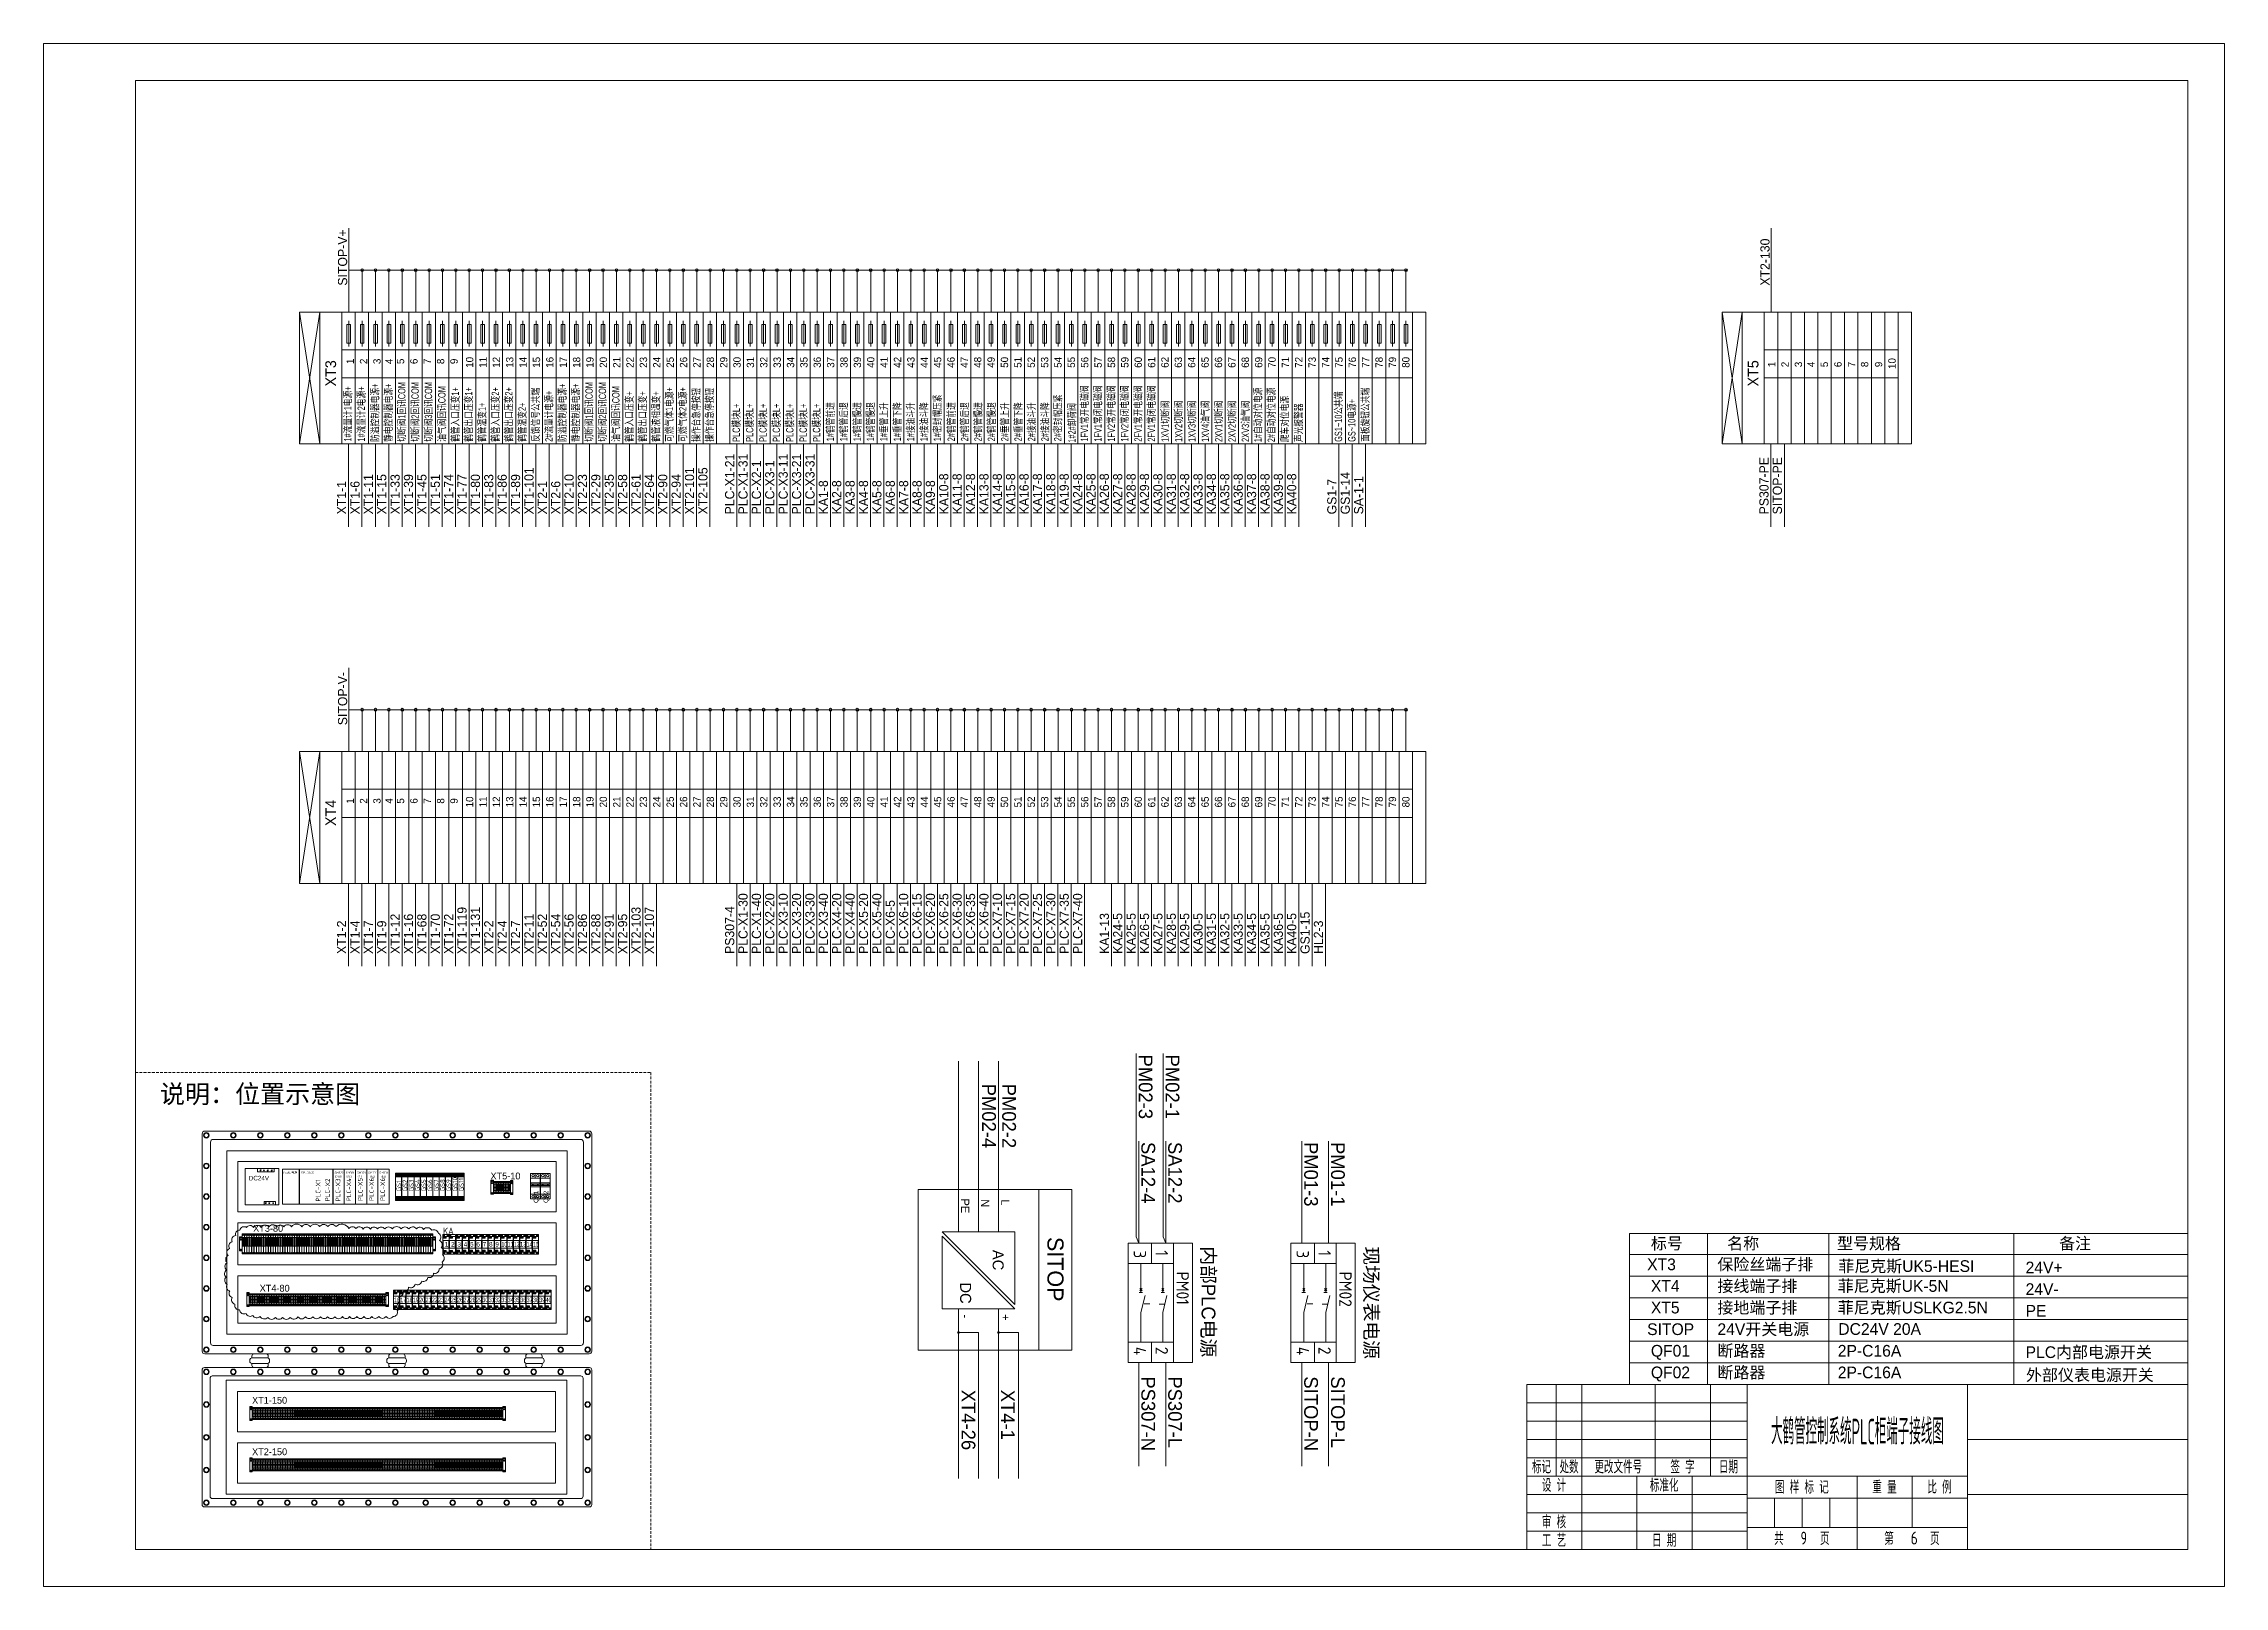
# Model space of a CAD drawing. Header units: millimetres. Extents: x 32721 to 72822, y 57624 to 123188.
# Drawn here: x 42543 to 46503, y 64731 to 67531 of the extents above; entities that cross this region are included whole.
import ezdxf
from ezdxf.enums import TextEntityAlignment as Align

# ---------------------------------------------------------------- set-up
doc = ezdxf.new("R2010")
doc.units = ezdxf.units.MM
doc.header["$LTSCALE"] = 10
doc.linetypes.add('DASHED', pattern=[0.75, 0.5, -0.25])
doc.layers.get('0').update_dxf_attribs({"lineweight": 18})
for name, color, linetype, lineweight in [('1轮廓实线层', 7, 'Continuous', 18), ('2细线层', 4, 'Continuous', 18), ('6文字层', 3, 'Continuous', 18), ('图框层', 7, 'Continuous', 18)]:
    doc.layers.add(name, color=color, linetype=linetype, lineweight=lineweight)
doc.styles.add('FS', font='')
doc.styles.get("Standard").update_dxf_attribs({"font": 'isocp.shx', "width": 0.707, "bigfont": 'hztxt.shx'})
doc.styles.add('样式 1', font='SIMYOU.TTF', dxfattribs={"width": 0.75})
doc.styles.get('FS').set_extended_font_data('宋体')

msp = doc.modelspace()

# ---------------------------------------------------------------- texts
at = {"color": 3, "style": 'FS'}
msp.add_text('说明：位置示意图', height=33.333, dxfattribs=at).set_placement((42754.48, 65607.49))
at = {"layer": '1轮廓实线层', "style": '样式 1'}
for s, height, rotation, p in [('SITOP-V+', 16.667, 90, (43094.44, 67091.25)), ('XT2-130', 16.667, 90, (45677.34, 67091.25)), ('1', 13.33, 90, (43106.61, 66948.89)), ('2', 13.33, 90, (43130.9, 66948.89)), ('3', 13.33, 90, (43155.18, 66948.89)), ('4', 13.33, 90, (43177.21, 66948.89)), ('5', 13.33, 90, (43198.01, 66948.89)), ('6', 13.33, 90, (43222.29, 66948.89)), ('7', 13.33, 90, (43246.57, 66948.89)), ('8', 13.33, 90, (43270.85, 66948.89)), ('9', 13.33, 90, (43295.13, 66948.89)), ('10', 13.333, 90, (43323.45, 66942.13)), ('11', 13.333, 90, (43347.73, 66942.13)), ('12', 13.333, 90, (43372.01, 66942.13)), ('13', 13.333, 90, (43396.29, 66942.13)), ('14', 13.333, 90, (43420.58, 66942.13)), ('15', 13.333, 90, (43444.86, 66942.13)), ('16', 13.333, 90, (43469.14, 66942.13)), ('17', 13.333, 90, (43493.42, 66942.13)), ('18', 13.333, 90, (43517.7, 66942.13)), ('19', 13.333, 90, (43541.98, 66942.13)), ('20', 13.333, 90, (43566.27, 66942.13)), ('21', 13.333, 90, (43590.55, 66942.13)), ('22', 13.333, 90, (43614.83, 66942.13)), ('23', 13.333, 90, (43639.11, 66942.13)), ('24', 13.333, 90, (43663.39, 66942.13)), ('25', 13.333, 90, (43687.67, 66942.13)), ('26', 13.333, 90, (43711.96, 66942.13)), ('27', 13.333, 90, (43736.24, 66942.13)), ('28', 13.333, 90, (43760.52, 66942.13)), ('29', 13.333, 90, (43784.8, 66942.13)), ('30', 13.333, 90, (43809.08, 66942.13)), ('31', 13.333, 90, (43833.36, 66942.13)), ('32', 13.333, 90, (43857.65, 66942.13)), ('33', 13.333, 90, (43881.93, 66942.13)), ('34', 13.333, 90, (43906.21, 66942.13)), ('35', 13.333, 90, (43930.49, 66942.13)), ('36', 13.333, 90, (43954.77, 66942.13)), ('37', 13.333, 90, (43979.05, 66942.13)), ('38', 13.333, 90, (44003.34, 66942.13)), ('39', 13.333, 90, (44027.62, 66942.13)), ('40', 13.333, 90, (44051.9, 66942.13)), ('41', 13.333, 90, (44076.18, 66942.13)), ('42', 13.333, 90, (44100.46, 66942.13)), ('43', 13.333, 90, (44124.74, 66942.13)), ('44', 13.333, 90, (44149.03, 66942.13)), ('45', 13.333, 90, (44173.31, 66942.13)), ('46', 13.333, 90, (44197.59, 66942.13)), ('47', 13.333, 90, (44221.87, 66942.13)), ('48', 13.333, 90, (44246.15, 66942.13)), ('49', 13.333, 90, (44270.43, 66942.13)), ('50', 13.333, 90, (44294.72, 66942.13)), ('51', 13.333, 90, (44319, 66942.13)), ('52', 13.333, 90, (44343.28, 66942.13)), ('53', 13.333, 90, (44367.56, 66942.13)), ('54', 13.333, 90, (44391.84, 66942.13)), ('55', 13.333, 90, (44416.12, 66942.13)), ('56', 13.333, 90, (44440.41, 66942.13)), ('57', 13.333, 90, (44464.69, 66942.13)), ('58', 13.333, 90, (44488.97, 66942.13)), ('59', 13.333, 90, (44513.25, 66942.13)), ('60', 13.333, 90, (44537.53, 66942.13)), ('61', 13.333, 90, (44561.81, 66942.13)), ('62', 13.333, 90, (44586.11, 66942.13)), ('63', 13.333, 90, (44610.41, 66942.13)), ('64', 13.333, 90, (44634.71, 66942.13)), ('65', 13.333, 90, (44659.01, 66942.13)), ('66', 13.333, 90, (44683.31, 66942.13)), ('67', 13.333, 90, (44707.61, 66942.13)), ('68', 13.333, 90, (44731.91, 66942.13)), ('69', 13.333, 90, (44756.21, 66942.13)), ('70', 13.333, 90, (44780.51, 66942.13)), ('71', 13.333, 90, (44804.81, 66942.13)), ('72', 13.333, 90, (44829.11, 66942.13)), ('73', 13.333, 90, (44853.41, 66942.13)), ('74', 13.333, 90, (44877.71, 66942.13)), ('75', 13.333, 90, (44902.01, 66942.13)), ('76', 13.333, 90, (44926.31, 66942.13)), ('77', 13.333, 90, (44950.61, 66942.13)), ('78', 13.333, 90, (44974.91, 66942.13)), ('79', 13.333, 90, (44999.21, 66942.13)), ('80', 13.333, 90, (45023.51, 66942.13)), ('1', 13.33, 90, (45687.81, 66943.32)), ('2', 13.33, 90, (45712.09, 66943.32)), ('3', 13.33, 90, (45736.38, 66943.32)), ('4', 13.33, 90, (45759.52, 66943.32)), ('5', 13.33, 90, (45783.48, 66943.32)), ('6', 13.33, 90, (45808.17, 66943.32)), ('7', 13.33, 90, (45832.87, 66943.32)), ('8', 13.33, 90, (45856.57, 66943.32)), ('9', 13.33, 90, (45881.96, 66943.32)), ('10', 13.333, 90, (45906.35, 66939.99)), ('PLC-X1-21', 16.667, 90, (43797.34, 66676.09)), ('PLC-X1-31', 16.667, 90, (43821.64, 66676.09)), ('PLC-X2-1', 16.667, 90, (43845.94, 66676.09)), ('PLC-X3-1', 16.667, 90, (43870.24, 66676.09)), ('PLC-X3-11', 16.667, 90, (43894.54, 66676.09)), ('PLC-X3-21', 16.667, 90, (43918.84, 66676.09)), ('PLC-X3-31', 16.667, 90, (43943.14, 66676.09)), ('PS307-PE', 16.667, 90, (45675.54, 66676.09)), ('SITOP-PE', 16.667, 90, (45699.84, 66676.09)), ('XT1-1', 16.667, 90, (43092.64, 66676.09)), ('XT1-6', 16.667, 90, (43116.94, 66676.09)), ('XT1-11', 16.667, 90, (43141.24, 66676.09)), ('XT1-15', 16.667, 90, (43165.54, 66676.09)), ('XT1-33', 16.667, 90, (43189.84, 66676.09)), ('XT1-39', 16.667, 90, (43214.14, 66676.09)), ('XT1-45', 16.667, 90, (43238.44, 66676.09)), ('XT1-51', 16.667, 90, (43262.74, 66676.09)), ('XT1-74', 16.667, 90, (43287.04, 66676.09)), ('XT1-77', 16.667, 90, (43311.34, 66676.09)), ('XT1-80', 16.667, 90, (43335.64, 66676.09)), ('XT1-83', 16.667, 90, (43359.94, 66676.09)), ('XT1-86', 16.667, 90, (43384.24, 66676.09)), ('XT1-89', 16.667, 90, (43408.54, 66676.09)), ('XT1-101', 16.667, 90, (43432.84, 66676.09)), ('XT2-1', 16.667, 90, (43457.14, 66676.09)), ('XT2-6', 16.667, 90, (43481.44, 66676.09)), ('XT2-10', 16.667, 90, (43505.74, 66676.09)), ('XT2-23', 16.667, 90, (43530.04, 66676.09)), ('XT2-29', 16.667, 90, (43554.34, 66676.09)), ('XT2-35', 16.667, 90, (43578.64, 66676.09)), ('XT2-58', 16.667, 90, (43602.94, 66676.09)), ('XT2-61', 16.667, 90, (43627.24, 66676.09)), ('XT2-64', 16.667, 90, (43651.54, 66676.09)), ('XT2-90', 16.667, 90, (43675.84, 66676.09)), ('XT2-94', 16.667, 90, (43700.14, 66676.09)), ('XT2-101', 16.667, 90, (43724.44, 66676.09)), ('XT2-105', 16.667, 90, (43748.74, 66676.09)), ('KA1-8', 16.667, 90, (43967.44, 66676.09)), ('KA2-8', 16.667, 90, (43991.74, 66676.09)), ('KA3-8', 16.667, 90, (44016.04, 66676.09)), ('KA4-8', 16.667, 90, (44040.34, 66676.09)), ('KA5-8', 16.667, 90, (44064.64, 66676.09)), ('KA6-8', 16.667, 90, (44088.94, 66676.09)), ('KA7-8', 16.667, 90, (44113.24, 66676.09)), ('KA8-8', 16.667, 90, (44137.54, 66676.09)), ('KA9-8', 16.667, 90, (44161.84, 66676.09)), ('KA10-8', 16.667, 90, (44186.14, 66676.09)), ('KA11-8', 16.667, 90, (44210.44, 66676.09)), ('KA12-8', 16.667, 90, (44234.74, 66676.09)), ('KA13-8', 16.667, 90, (44259.04, 66676.09)), ('KA14-8', 16.667, 90, (44283.34, 66676.09)), ('KA15-8', 16.667, 90, (44307.64, 66676.09)), ('KA16-8', 16.667, 90, (44331.94, 66676.09)), ('KA17-8', 16.667, 90, (44356.24, 66676.09)), ('KA18-8', 16.667, 90, (44380.54, 66676.09)), ('KA19-8', 16.667, 90, (44404.84, 66676.09)), ('KA24-8', 16.667, 90, (44429.14, 66676.09)), ('KA25-8', 16.667, 90, (44453.44, 66676.09)), ('KA26-8', 16.667, 90, (44477.74, 66676.09)), ('KA27-8', 16.667, 90, (44502.04, 66676.09)), ('KA28-8', 16.667, 90, (44526.34, 66676.09)), ('KA29-8', 16.667, 90, (44550.64, 66676.09)), ('KA30-8', 16.667, 90, (44574.94, 66676.09)), ('KA31-8', 16.667, 90, (44599.24, 66676.09)), ('KA32-8', 16.667, 90, (44623.54, 66676.09)), ('KA33-8', 16.667, 90, (44647.84, 66676.09)), ('KA34-8', 16.667, 90, (44672.14, 66676.09)), ('KA35-8', 16.667, 90, (44696.44, 66676.09)), ('KA36-8', 16.667, 90, (44720.74, 66676.09)), ('KA37-8', 16.667, 90, (44745.04, 66676.09)), ('KA38-8', 16.667, 90, (44769.34, 66676.09)), ('KA39-8', 16.667, 90, (44793.64, 66676.09)), ('KA40-8', 16.667, 90, (44817.94, 66676.09)), ('GS1-7', 16.667, 90, (44890.84, 66676.09)), ('GS1-14', 16.667, 90, (44915.14, 66676.09)), ('SA-1-1', 16.667, 90, (44939.44, 66676.09)), ('SITOP-V-', 16.667, 90, (43094.44, 66293.41)), ('1', 13.33, 90, (43106.61, 66151.05)), ('2', 13.33, 90, (43130.9, 66151.05)), ('3', 13.33, 90, (43155.18, 66151.05)), ('4', 13.33, 90, (43177.21, 66151.05)), ('5', 13.33, 90, (43198.01, 66151.05)), ('6', 13.33, 90, (43222.29, 66151.05)), ('7', 13.33, 90, (43246.57, 66151.05)), ('8', 13.33, 90, (43270.85, 66151.05)), ('9', 13.33, 90, (43295.13, 66151.05)), ('10', 13.333, 90, (43323.45, 66144.28)), ('11', 13.333, 90, (43347.73, 66144.28)), ('12', 13.333, 90, (43372.01, 66144.28)), ('13', 13.333, 90, (43396.29, 66144.28)), ('14', 13.333, 90, (43420.58, 66144.28)), ('15', 13.333, 90, (43444.86, 66144.28)), ('16', 13.333, 90, (43469.14, 66144.28)), ('17', 13.333, 90, (43493.42, 66144.28)), ('18', 13.333, 90, (43517.7, 66144.28)), ('19', 13.333, 90, (43541.98, 66144.28)), ('20', 13.333, 90, (43566.27, 66144.28)), ('21', 13.333, 90, (43590.55, 66144.28)), ('22', 13.333, 90, (43614.83, 66144.28)), ('23', 13.333, 90, (43639.11, 66144.28)), ('24', 13.333, 90, (43663.39, 66144.28)), ('25', 13.333, 90, (43687.67, 66144.28)), ('26', 13.333, 90, (43711.96, 66144.28)), ('27', 13.333, 90, (43736.24, 66144.28)), ('28', 13.333, 90, (43760.52, 66144.28)), ('29', 13.333, 90, (43784.8, 66144.28)), ('30', 13.333, 90, (43809.08, 66144.28)), ('31', 13.333, 90, (43833.36, 66144.28)), ('32', 13.333, 90, (43857.65, 66144.28)), ('33', 13.333, 90, (43881.93, 66144.28)), ('34', 13.333, 90, (43906.21, 66144.28)), ('35', 13.333, 90, (43930.49, 66144.28)), ('36', 13.333, 90, (43954.77, 66144.28)), ('37', 13.333, 90, (43979.05, 66144.28)), ('38', 13.333, 90, (44003.34, 66144.28)), ('39', 13.333, 90, (44027.62, 66144.28)), ('40', 13.333, 90, (44051.9, 66144.28)), ('41', 13.333, 90, (44076.18, 66144.28)), ('42', 13.333, 90, (44100.46, 66144.28)), ('43', 13.333, 90, (44124.74, 66144.28)), ('44', 13.333, 90, (44149.03, 66144.28)), ('45', 13.333, 90, (44173.31, 66144.28)), ('46', 13.333, 90, (44197.59, 66144.28)), ('47', 13.333, 90, (44221.87, 66144.28)), ('48', 13.333, 90, (44246.15, 66144.28)), ('49', 13.333, 90, (44270.43, 66144.28)), ('50', 13.333, 90, (44294.72, 66144.28)), ('51', 13.333, 90, (44319, 66144.28)), ('52', 13.333, 90, (44343.28, 66144.28)), ('53', 13.333, 90, (44367.56, 66144.28)), ('54', 13.333, 90, (44391.84, 66144.28)), ('55', 13.333, 90, (44416.12, 66144.28)), ('56', 13.333, 90, (44440.41, 66144.28)), ('57', 13.333, 90, (44464.69, 66144.28)), ('58', 13.333, 90, (44488.97, 66144.28)), ('59', 13.333, 90, (44513.25, 66144.28)), ('60', 13.333, 90, (44537.53, 66144.28)), ('61', 13.333, 90, (44561.81, 66144.28)), ('62', 13.333, 90, (44586.11, 66144.28)), ('63', 13.333, 90, (44610.41, 66144.28)), ('64', 13.333, 90, (44634.71, 66144.28)), ('65', 13.333, 90, (44659.01, 66144.28)), ('66', 13.333, 90, (44683.31, 66144.28)), ('67', 13.333, 90, (44707.61, 66144.28)), ('68', 13.333, 90, (44731.91, 66144.28)), ('69', 13.333, 90, (44756.21, 66144.28)), ('70', 13.333, 90, (44780.51, 66144.28)), ('71', 13.333, 90, (44804.81, 66144.28)), ('72', 13.333, 90, (44829.11, 66144.28)), ('73', 13.333, 90, (44853.41, 66144.28)), ('74', 13.333, 90, (44877.71, 66144.28)), ('75', 13.333, 90, (44902.01, 66144.28)), ('76', 13.333, 90, (44926.31, 66144.28)), ('77', 13.333, 90, (44950.61, 66144.28)), ('78', 13.333, 90, (44974.91, 66144.28)), ('79', 13.333, 90, (44999.21, 66144.28)), ('80', 13.333, 90, (45023.51, 66144.28)), ('PLC-X1-30', 16.667, 90, (43821.64, 65878.25)), ('PLC-X1-40', 16.667, 90, (43845.94, 65878.25)), ('PLC-X2-20', 16.667, 90, (43870.24, 65878.25)), ('PLC-X3-10', 16.667, 90, (43894.54, 65878.25)), ('PLC-X3-20', 16.667, 90, (43918.84, 65878.25)), ('PLC-X3-30', 16.667, 90, (43943.14, 65878.25)), ('PLC-X3-40', 16.667, 90, (43967.44, 65878.25)), ('PLC-X4-20', 16.667, 90, (43991.74, 65878.25)), ('PLC-X4-40', 16.667, 90, (44016.04, 65878.25)), ('PLC-X5-20', 16.667, 90, (44040.34, 65878.25)), ('PLC-X5-40', 16.667, 90, (44064.64, 65878.25)), ('PLC-X6-5', 16.667, 90, (44088.94, 65878.25)), ('PLC-X6-10', 16.667, 90, (44113.24, 65878.25)), ('PLC-X6-15', 16.667, 90, (44137.54, 65878.25)), ('PLC-X6-20', 16.667, 90, (44161.84, 65878.25)), ('PLC-X6-25', 16.667, 90, (44186.14, 65878.25)), ('PLC-X6-30', 16.667, 90, (44210.44, 65878.25)), ('PLC-X6-35', 16.667, 90, (44234.74, 65878.25)), ('PLC-X6-40', 16.667, 90, (44259.04, 65878.25)), ('PLC-X7-10', 16.667, 90, (44283.34, 65878.25)), ('PLC-X7-15', 16.667, 90, (44307.64, 65878.25)), ('PLC-X7-20', 16.667, 90, (44331.94, 65878.25)), ('PLC-X7-25', 16.667, 90, (44356.24, 65878.25)), ('PLC-X7-30', 16.667, 90, (44380.54, 65878.25)), ('PLC-X7-35', 16.667, 90, (44404.84, 65878.25)), ('PLC-X7-40', 16.667, 90, (44429.14, 65878.25)), ('XT1-2', 16.667, 90, (43092.64, 65878.25)), ('XT1-4', 16.667, 90, (43116.94, 65878.25)), ('XT1-7', 16.667, 90, (43141.24, 65878.25)), ('XT1-9', 16.667, 90, (43165.54, 65878.25)), ('XT1-12', 16.667, 90, (43189.84, 65878.25)), ('XT1-16', 16.667, 90, (43214.14, 65878.25)), ('XT1-68', 16.667, 90, (43238.44, 65878.25)), ('XT1-70', 16.667, 90, (43262.74, 65878.25)), ('XT1-72', 16.667, 90, (43287.04, 65878.25)), ('XT1-119', 16.667, 90, (43311.34, 65878.25)), ('XT1-131', 16.667, 90, (43335.64, 65878.25)), ('XT2-2', 16.667, 90, (43359.94, 65878.25)), ('XT2-4', 16.667, 90, (43384.24, 65878.25)), ('XT2-7', 16.667, 90, (43408.54, 65878.25)), ('XT2-11', 16.667, 90, (43432.84, 65878.25)), ('XT2-52', 16.667, 90, (43457.14, 65878.25)), ('XT2-54', 16.667, 90, (43481.44, 65878.25)), ('XT2-56', 16.667, 90, (43505.74, 65878.25)), ('XT2-86', 16.667, 90, (43530.04, 65878.25)), ('XT2-88', 16.667, 90, (43554.34, 65878.25)), ('XT2-91', 16.667, 90, (43578.64, 65878.25)), ('XT2-95', 16.667, 90, (43602.94, 65878.25)), ('XT2-103', 16.667, 90, (43627.24, 65878.25)), ('XT2-107', 16.667, 90, (43651.54, 65878.25)), ('PS307-4', 16.667, 90, (43797.34, 65878.25)), ('KA1-13', 16.667, 90, (44477.74, 65878.25)), ('KA24-5', 16.667, 90, (44502.04, 65878.25)), ('KA25-5', 16.667, 90, (44526.34, 65878.25)), ('KA26-5', 16.667, 90, (44550.64, 65878.25)), ('KA27-5', 16.667, 90, (44574.94, 65878.25)), ('KA28-5', 16.667, 90, (44599.24, 65878.25)), ('KA29-5', 16.667, 90, (44623.54, 65878.25)), ('KA30-5', 16.667, 90, (44647.84, 65878.25)), ('KA31-5', 16.667, 90, (44672.14, 65878.25)), ('KA32-5', 16.667, 90, (44696.44, 65878.25)), ('KA33-5', 16.667, 90, (44720.74, 65878.25)), ('KA34-5', 16.667, 90, (44745.04, 65878.25)), ('KA35-5', 16.667, 90, (44769.34, 65878.25)), ('KA36-5', 16.667, 90, (44793.64, 65878.25)), ('KA40-5', 16.667, 90, (44817.94, 65878.25)), ('GS1-15', 16.667, 90, (44842.24, 65878.25)), ('HL2-3', 16.667, 90, (44866.54, 65878.25)), ('PM02-3', 25, 270, (44531.84, 65695.73)), ('PM02-1', 25, 270, (44580.6, 65695.73)), ('PM02-4', 25, 270, (44247.5, 65642.89)), ('PM02-2', 25, 270, (44283.95, 65642.89)), ('SA12-4', 25, 270, (44536.6, 65537.02)), ('SA12-2', 25, 270, (44585.36, 65537.02)), ('PM01-3', 25, 270, (44832.29, 65537.02)), ('PM01-1', 25, 270, (44881.05, 65537.02)), ('CPU314C', 3.785, 360, (43010.55, 65479.37)), ('PE', 15, 270, (44209.28, 65434.45)), ('N', 15, 270, (44245.28, 65433.01)), ('L', 15, 270, (44282.1, 65433.01)), ('AC', 20, 270, (44266.56, 65341.25)), ('内部PLC电源', 25, 270, (44645.99, 65347.74)), ('现场仪表电源', 25, 270, (44941.68, 65347.74)), ('DC', 20, 270, (44207.51, 65282.15)), ('-', 15, 270, (44209.76, 65223.99)), ('+', 15, 270, (44282.66, 65224.75)), ('PS307-N', 25, 270, (44536.6, 65111.67)), ('PS307-L', 25, 270, (44585.36, 65111.67)), ('SITOP-N', 25, 270, (44832.29, 65111.67)), ('SITOP-L', 25, 270, (44881.05, 65111.67)), ('XT4-26', 25, 270, (44210.22, 65087.35)), ('XT4-1', 25, 270, (44281.76, 65087.35))]:
    msp.add_text(s, height=height, rotation=rotation, dxfattribs=at).set_placement(p)
for s, height, rotation, p in [('XT3', 19.444, 90, (43074.33, 66932.12)), ('XT5', 19.444, 90, (45657.23, 66932.12)), ('XT4', 19.444, 90, (43074.33, 66134.27)), ('SITOP', 29.167, 270, (44366.08, 65306.15))]:
    msp.add_text(s, height=height, rotation=rotation, dxfattribs=at).set_placement(p, align=Align.CENTER)
at = {"layer": '1轮廓实线层', "style": '样式 1', "width": 0.75}
for s, p in [('1#流量计1电源+', (43102.31, 66808.17)), ('1#流量计2电源+', (43126.61, 66808.17)), ('防溢控制器电源+', (43151.54, 66807.73)), ('静电控制器电源+', (43175.84, 66807.73)), ('切断阀1回讯COM', (43200.14, 66807.73)), ('切断阀2回讯COM', (43224.44, 66807.73)), ('切断阀3回讯COM', (43248.74, 66807.73)), ('油气阀回讯COM', (43273.04, 66807.73)), ('鹤管入口压变1+', (43297.34, 66807.73)), ('鹤管出口压变1+', (43321.64, 66807.73)), ('鹤管入口压变2+', (43370.24, 66807.73)), ('鹤管出口压变2+', (43394.54, 66807.73)), ('反馈信号公共端', (43443.14, 66807.73)), ('2#流量计电源+', (43467.44, 66807.73)), ('防溢控制器电源+', (43491.74, 66807.73)), ('静电控制器电源+', (43516.04, 66807.73)), ('切断阀1回讯COM', (43540.34, 66807.73)), ('切断阀2回讯COM', (43564.64, 66807.73)), ('油气阀回讯COM', (43588.94, 66807.73)), ('鹤管入口压变+', (43613.24, 66807.73)), ('鹤管出口压变+', (43637.54, 66807.73)), ('鹤管液相温变+', (43661.84, 66807.73)), ('可燃气体1电源+', (43686.14, 66807.73)), ('可燃气体2电源+', (43710.44, 66807.73)), ('操作台急停按钮', (43734.74, 66807.73)), ('操作台急停按钮', (43759.04, 66807.73)), ('1#密封帽压紧', (44172.79, 66808.83)), ('2#密封帽压紧', (44391.49, 66808.83)), ('1FV1常开电磁阀', (44440, 66808.2)), ('1FV1常闭电磁阀', (44464.3, 66808.2)), ('1FV2常开电磁阀', (44488.6, 66808.2)), ('1FV2常闭电磁阀', (44512.9, 66808.2)), ('2FV1常开电磁阀', (44537.2, 66808.2)), ('2FV1常闭电磁阀', (44561.5, 66808.2)), ('1#自动对位电源', (44754.89, 66807.15)), ('2#自动对位电源', (44779.19, 66807.15)), ('爬车对位电源', (44803.49, 66807.15)), ('GS1~10公共端', (44901.14, 66807.73)), ('面板旋钮公共端', (44949.74, 66807.73)), ('鹤管温变1+', (43345.94, 66807.73)), ('鹤管温变2+', (43418.84, 66807.73)), ('PLC模块L+', (43807.64, 66807.73)), ('PLC模块L+', (43831.94, 66807.73)), ('PLC模块L+', (43856.24, 66807.73)), ('PLC模块L+', (43880.54, 66807.73)), ('PLC模块L+', (43904.84, 66807.73)), ('PLC模块L+', (43929.14, 66807.73)), ('PLC模块L+', (43953.44, 66807.73)), ('1#鹤管前进', (43978.39, 66808.83)), ('1#鹤管后退', (44002.69, 66808.83)), ('1#鹤管慢进', (44026.99, 66808.83)), ('1#鹤管慢退', (44051.29, 66808.83)), ('1#垂管上升', (44075.59, 66808.83)), ('1#垂管下降', (44099.89, 66808.83)), ('1#接油斗升', (44124.19, 66808.83)), ('1#接油斗降', (44148.49, 66808.83)), ('2#鹤管前进', (44198.01, 66808.83)), ('2#鹤管后退', (44222.31, 66808.83)), ('2#鹤管慢进', (44246.61, 66808.83)), ('2#鹤管慢退', (44270.91, 66808.83)), ('2#垂管上升', (44295.21, 66808.83)), ('2#垂管下降', (44319.51, 66808.83)), ('2#接油斗升', (44343.81, 66808.83)), ('2#接油斗降', (44368.11, 66808.83)), ('1#2#卸荷阀', (44417.12, 66806.25)), ('1XV1切断阀', (44586.47, 66807.63)), ('1XV2切断阀', (44610.77, 66807.63)), ('1XV3切断阀', (44635.07, 66807.63)), ('1XV4油气阀', (44659.37, 66807.63)), ('2XV1切断阀', (44683.67, 66807.63)), ('2XV2切断阀', (44707.97, 66807.63)), ('2XV3油气阀', (44732.27, 66807.63)), ('声光报警器', (44828.72, 66807.34)), ('GS~10电源+', (44925.44, 66807.73))]:
    msp.add_text(s, height=13.333, rotation=90, dxfattribs=at).set_placement(p)
at = {"layer": '1轮廓实线层'}
for s, height, rotation, p in [('PS307电源', 3.785, 360, (42978.08, 65479.65)), ('SM322', 3.785, 360, (43071.58, 65479.37)), ('32DO', 3.785, 360, (43071.58, 65472.18)), ('SM321', 3.785, 360, (43092.06, 65479.37)), ('32DI', 3.785, 360, (43092.06, 65472.18)), ('SM321', 3.785, 360, (43112.47, 65479.37)), ('32DI', 3.785, 360, (43112.47, 65472.18)), ('SM331', 3.785, 360, (43132.83, 65479.37)), ('8AI', 3.785, 360, (43136.65, 65472.18)), ('SM331', 3.785, 360, (43153.05, 65479.37)), ('8AI', 3.785, 360, (43156.86, 65472.18)), ('3', 22.5, 270, (44522.66, 65340.34)), ('1', 22.5, 270, (44562.46, 65340.34)), ('3', 22.5, 270, (44818.35, 65340.34)), ('1', 22.5, 270, (44858.15, 65340.34)), ('PM01', 22.5, 270, (44600.31, 65301.89)), ('PM02', 22.5, 270, (44896, 65301.89)), ('4', 22.5, 270, (44522.66, 65165.18)), ('2', 22.5, 270, (44562.46, 65165.18)), ('4', 22.5, 270, (44818.35, 65165.18)), ('2', 22.5, 270, (44858.15, 65165.18))]:
    msp.add_text(s, height=height, rotation=rotation, dxfattribs=at).set_placement(p)
at = {"layer": '6文字层', "style": '样式 1'}
for s, height, rotation, p in [('DC24V', 8.269, 360, (42915.85, 65467.32)), ('XT5-10', 12.404, 360, (43354.72, 65469.12)), ('QF1', 8.269, 90, (43441.43, 65426.42)), ('QF2', 8.269, 90, (43459.5, 65426.42)), ('XT3-80', 12.404, 360, (42923.77, 65374.08)), ('1', 8.27, 360, (43271.78, 65347.22)), ('2', 8.27, 360, (43283.25, 65347.22)), ('3', 8.27, 360, (43294.72, 65347.22)), ('4', 8.27, 360, (43306.2, 65347.22)), ('5', 8.27, 360, (43317.67, 65347.22)), ('6', 8.27, 360, (43329.14, 65347.22)), ('7', 8.27, 360, (43340.61, 65347.22)), ('8', 8.27, 360, (43352.09, 65347.22)), ('9', 8.27, 360, (43363.56, 65347.22)), ('XT4-80', 12.404, 360, (42935.63, 65265.37)), ('XT1-150', 12.404, 360, (42921.8, 65062.03)), ('XT2-150', 12.404, 360, (42921.8, 64968.58))]:
    msp.add_text(s, height=height, rotation=rotation, dxfattribs=at).set_placement(p)
at = {"layer": '6文字层'}
for s, height, rotation, p in [('PLC-X1', 8.269, 90, (43045.74, 65429.1)), ('PLC-X2', 8.269, 90, (43063.08, 65429.1)), ('PLC-X3', 8.269, 90, (43081.92, 65429.1)), ('PLC-X4', 8.269, 90, (43101.61, 65429.4)), ('PLC-X5', 8.269, 90, (43122.45, 65430.01)), ('PLC-X6', 8.269, 90, (43142.81, 65430.01)), ('PLC-X6', 8.269, 90, (43163.03, 65430.01)), ('GS1', 8.269, 90, (43192.32, 65447.55)), ('GS2', 8.269, 90, (43203.59, 65447.55)), ('GS3', 8.269, 90, (43214.86, 65447.55)), ('GS4', 8.269, 90, (43226.13, 65447.55)), ('GS5', 8.269, 90, (43237.41, 65447.55)), ('GS6', 8.269, 90, (43248.83, 65447.55)), ('GS7', 8.269, 90, (43260.26, 65447.55)), ('GS8', 8.269, 90, (43271.46, 65447.55)), ('GS9', 8.269, 90, (43282.89, 65447.55)), ('GS10', 8.269, 90, (43294.31, 65447.55)), ('GS11', 8.269, 90, (43305.74, 65447.55)), ('KA', 12.635, 360, (43268.41, 65369.07))]:
    msp.add_text(s, height=height, rotation=rotation, dxfattribs=at).set_placement(p)
at = {"layer": '6文字层', "style": '样式 1', "width": 0.7}
for s, p in [('10', (43374.48, 65347.22)), ('11', (43385.95, 65347.22)), ('121', (43397.42, 65347.22)), ('13', (43408.9, 65347.22)), ('14', (43420.37, 65347.22)), ('15', (43431.84, 65347.22)), ('16', (43179.43, 65246.29)), ('17', (43190.91, 65246.29)), ('18', (43202.38, 65246.29)), ('19', (43213.85, 65246.29)), ('20', (43225.33, 65246.29)), ('21', (43236.8, 65246.29)), ('22', (43248.27, 65246.29)), ('23', (43259.74, 65246.29)), ('24', (43271.22, 65246.29)), ('25', (43282.69, 65246.29)), ('26', (43294.16, 65246.29)), ('27', (43305.64, 65246.29)), ('28', (43317.11, 65246.29)), ('29', (43328.58, 65246.29)), ('30', (43340.05, 65246.29)), ('31', (43351.53, 65246.29)), ('32', (43363, 65246.29)), ('33', (43374.48, 65246.29)), ('34', (43385.95, 65246.29)), ('35', (43397.42, 65246.29)), ('36', (43408.89, 65246.29)), ('37', (43420.37, 65246.29)), ('38', (43431.84, 65246.29)), ('39', (43443.31, 65246.29)), ('40', (43454.79, 65246.29))]:
    msp.add_text(s, height=8.269, rotation=360, dxfattribs=at).set_placement(p)
at = {"layer": '6文字层', "style": '样式 1'}
for s, height, p in [('标号', 21.262, (45461.85, 65342.34)), ('名称', 21.262, (45600.43, 65342.34)), ('型号规格', 21.262, (45799.75, 65342.34)), ('备注', 21.262, (46203.19, 65342.34)), ('XT3', 21.262, (45455.08, 65304.33)), ('保险丝端子排', 21.262, (45582.72, 65304.33)), ('24V+', 21.262, (46142.27, 65298.58)), ('XT4', 21.262, (45461.85, 65265.1)), ('接线端子排', 21.262, (45582.72, 65265.1)), ('菲尼克斯UK-5N', 21.262, (45801.23, 65265.1)), ('24V-', 21.262, (46142.27, 65259.35)), ('XT5', 21.262, (45461.85, 65225.87)), ('接地端子排', 21.262, (45582.72, 65225.87)), ('菲尼克斯USLKG2.5N', 21.2625, (45801.23, 65225.87)), ('PE', 21.262, (46142.27, 65220.12)), ('SITOP', 21.262, (45455.08, 65186.64)), ('24V开关电源', 21.262, (45582.72, 65186.64)), ('QF01', 21.262, (45461.85, 65147.41)), ('断路器', 21.262, (45582.72, 65147.41)), ('2P-C16A', 21.262, (45801.23, 65147.41)), ('PLC内部电源开关', 21.262, (46142.27, 65144.95)), ('QF02', 21.262, (45461.85, 65108.18)), ('断路器', 21.262, (45582.72, 65108.18)), ('2P-C16A', 21.262, (45801.23, 65108.18))]:
    msp.add_text(s, height=height, dxfattribs=at).set_placement(p)
at = {"layer": '6文字层', "width": 0.707}
for s, p in [('标记', (45263.25, 64947.17)), ('处数', (45313.25, 64947.17))]:
    msp.add_text(s, height=23.333, dxfattribs=at).set_placement(p, align=Align.MIDDLE_CENTER)
at = {"layer": '6文字层', "char_height": 21.2625, "attachment_point": 7, "style": '样式 1'}
for s, insert, width in [('{\\W1;菲尼克斯UK5-HESI}', (45802.17, 65298.4), 337.8966), ('{\\W1;DC24V 20A}', (45802.17, 65186.64), 337.8966), ('{\\W1;外部仪表电源开关}', (46143.09, 65101.01), 359.8678)]:
    msp.add_mtext(s, dxfattribs=dict(at, insert=insert, width=width))
at = {"layer": '6文字层', "char_height": 23.333, "attachment_point": 5}
for s, insert, width in [(' 更改文件号 ', (45397.95, 64947.17), 139.6325), (' 签 字 ', (45514.62, 64947.17), 81.305), (' 日期 ', (45597.95, 64947.17), 65.3975), (' 设 计 ', (45281.29, 64913.87), 81.305), (' 标准化 ', (45481.29, 64913.87), 90.9673), (' 图 样 标 记 ', (45731.29, 64910.5), 163.4348), (' 重 量 ', (45881.29, 64910.5), 81.305), (' 比 例 ', (45981.29, 64910.5), 81.305), (' 工 艺 ', (45281.29, 64813.84), 81.305), (' 审 核 ', (45281.29, 64847.17), 81.305), (' 日 期 ', (45481.29, 64813.84), 81.305), ('共       页', (45735.9, 64817.17), 156.9245), ('第       页', (45935.9, 64817.17), 156.7183)]:
    msp.add_mtext(s, dxfattribs=dict(at, insert=insert, width=width))
at = {"layer": '6文字层'}
for tag, p, height, width in [('大鹤管控制系统PLC柜端子接线图', (45680.17, 64988.07), 46.67, 0.446978), ('9', (45733.75, 64806.48), 23.33, 0.7453), ('6', (45933.75, 64806.48), 23.33, 0.84294)]:
    msp.add_attdef(tag, p, '', height=height, dxfattribs=dict(at, width=width))

# ---------------------------------------------------------------- hatches: boundary and pattern name
at = {"layer": '1轮廓实线层'}
h = msp.add_hatch(color=256, dxfattribs=at)
edge = h.paths.add_edge_path(flags=0)
edge.add_arc((44277.33, 65191.33), 1.88, 0, 360)
edge = h.paths.add_edge_path(flags=0)
edge.add_arc((44204.43, 65191.33), 1.88, 0, 360)

# ---------------------------------------------------------------- linework, layer by layer
for p, q in [((44532.17, 65353.26), (44532.17, 65538.68)), ((44580.93, 65353.26), (44580.93, 65538.68)), ((44827.85, 65353.26), (44827.85, 65538.68)), ((44876.62, 65353.26), (44876.62, 65538.68)), ((44512.47, 65353.26), (44629.35, 65353.26)), ((44512.47, 65136.68), (44512.47, 65353.26)), ((44555.04, 65316.26), (44555.04, 65353.26)), ((44555.04, 65353.26), (44555.04, 65316.26)), ((44594.83, 65353.26), (44594.83, 65136.68)), ((44629.35, 65353.26), (44629.35, 65136.68)), ((44808.15, 65353.26), (44925.04, 65353.26)), ((44808.15, 65136.68), (44808.15, 65353.26)), ((44850.73, 65316.26), (44850.73, 65353.26)), ((44850.73, 65353.26), (44850.73, 65316.26)), ((44890.52, 65353.26), (44890.52, 65136.68)), ((44925.04, 65353.26), (44925.04, 65136.68)), ((44594.83, 65316.26), (44512.47, 65316.26)), ((44535.89, 65316.26), (44535.89, 65263.84)), ((44575.69, 65316.26), (44575.69, 65263.84)), ((44890.52, 65316.26), (44808.15, 65316.26)), ((44831.58, 65316.26), (44831.58, 65263.84)), ((44871.38, 65316.26), (44871.38, 65263.84)), ((44538.78, 65263.84), (44532.59, 65263.84)), ((44533.99, 65270.94), (44537.79, 65267.14)), ((44535.89, 65269.04), (44533.99, 65267.14)), ((44535.89, 65269.04), (44537.79, 65270.94)), ((44578.58, 65263.84), (44572.39, 65263.84)), ((44573.79, 65270.94), (44577.59, 65267.14)), ((44575.69, 65269.04), (44573.79, 65267.14)), ((44575.69, 65269.04), (44577.59, 65270.94)), ((44834.47, 65263.84), (44828.28, 65263.84)), ((44829.68, 65270.94), (44833.48, 65267.14)), ((44831.58, 65269.04), (44829.68, 65267.14)), ((44831.58, 65269.04), (44833.48, 65270.94)), ((44874.26, 65263.84), (44868.08, 65263.84)), ((44869.47, 65270.94), (44873.28, 65267.14)), ((44871.38, 65269.04), (44869.47, 65267.14)), ((44871.38, 65269.04), (44873.28, 65270.94)), ((44535.89, 65227.54), (44543.24, 65258.16)), ((44535.89, 65173.69), (44535.89, 65227.54)), ((44552.21, 65243.43), (44541.82, 65243.43)), ((44579.36, 65242.85), (44569.17, 65242.85)), ((44575.69, 65227.54), (44583.04, 65258.16)), ((44575.69, 65173.69), (44575.69, 65227.54)), ((44831.58, 65227.54), (44838.93, 65258.16)), ((44831.58, 65173.69), (44831.58, 65227.54)), ((44847.9, 65243.43), (44837.51, 65243.43)), ((44875.05, 65242.85), (44864.86, 65242.85)), ((44871.38, 65227.54), (44878.73, 65258.16)), ((44871.38, 65173.69), (44871.38, 65227.54)), ((44594.83, 65173.69), (44512.47, 65173.69)), ((44555.04, 65136.68), (44555.04, 65173.69)), ((44555.04, 65173.69), (44555.04, 65136.68)), ((44890.52, 65173.69), (44808.15, 65173.69)), ((44850.73, 65136.68), (44850.73, 65173.69)), ((44850.73, 65173.69), (44850.73, 65136.68)), ((44629.35, 65136.68), (44512.47, 65136.68)), ((44532.17, 65136.68), (44532.17, 64948.9)), ((44580.93, 65136.68), (44580.93, 64948.9)), ((44925.04, 65136.68), (44808.15, 65136.68)), ((44827.85, 65136.68), (44827.85, 64948.9)), ((44876.62, 65136.68), (44876.62, 64948.9))]:
    msp.add_line(p, q)
for p, q in [((43097.4, 67043.4), (43097.4, 67195.52)), ((45680.29, 67043.4), (45680.29, 67195.52)), ((43097.4, 67119.46), (43923.6, 67119.46)), ((43121.7, 67043.4), (43121.7, 67119.46)), ((43146, 67043.4), (43146, 67119.46)), ((43170.3, 67043.4), (43170.3, 67119.46)), ((43194.6, 67043.4), (43194.6, 67119.46)), ((43218.9, 67043.4), (43218.9, 67119.46)), ((43243.2, 67043.4), (43243.2, 67119.46)), ((43267.5, 67043.4), (43267.5, 67119.46)), ((43291.8, 67043.4), (43291.8, 67119.46)), ((43316.1, 67043.4), (43316.1, 67119.46)), ((43340.4, 67043.4), (43340.4, 67119.46)), ((43364.7, 67043.4), (43364.7, 67119.46)), ((43389, 67043.4), (43389, 67119.46)), ((43413.3, 67043.4), (43413.3, 67119.46)), ((43437.6, 67043.4), (43437.6, 67119.46)), ((43461.9, 67043.4), (43461.9, 67119.46)), ((43486.2, 67043.4), (43486.2, 67119.46)), ((43510.5, 67043.4), (43510.5, 67119.46)), ((43534.8, 67043.4), (43534.8, 67119.46)), ((43559.1, 67043.4), (43559.1, 67119.46)), ((43583.4, 67043.4), (43583.4, 67119.46)), ((43607.7, 67043.4), (43607.7, 67119.46)), ((43632, 67043.4), (43632, 67119.46)), ((43656.3, 67043.4), (43656.3, 67119.46)), ((43680.6, 67043.4), (43680.6, 67119.46)), ((43704.9, 67043.4), (43704.9, 67119.46)), ((43729.2, 67043.4), (43729.2, 67119.46)), ((43753.5, 67043.4), (43753.5, 67119.46)), ((43777.8, 67043.4), (43777.8, 67119.46)), ((43802.1, 67043.4), (43802.1, 67119.46)), ((43826.4, 67043.4), (43826.4, 67119.46)), ((43850.7, 67043.4), (43850.7, 67119.46)), ((43875, 67043.4), (43875, 67119.46)), ((43899.3, 67043.4), (43899.3, 67119.46)), ((43923.6, 67043.4), (43923.6, 67119.46)), ((43923.6, 67119.46), (44749.8, 67119.46)), ((43947.9, 67043.4), (43947.9, 67119.46)), ((43972.2, 67043.4), (43972.2, 67119.46)), ((43996.5, 67043.4), (43996.5, 67119.46)), ((44020.8, 67043.4), (44020.8, 67119.46)), ((44045.1, 67043.4), (44045.1, 67119.46)), ((44069.4, 67043.4), (44069.4, 67119.46)), ((44093.7, 67043.4), (44093.7, 67119.46)), ((44118, 67043.4), (44118, 67119.46)), ((44142.3, 67043.4), (44142.3, 67119.46)), ((44166.6, 67043.4), (44166.6, 67119.46)), ((44190.9, 67043.4), (44190.9, 67119.46)), ((44215.2, 67043.4), (44215.2, 67119.46)), ((44239.5, 67043.4), (44239.5, 67119.46)), ((44263.8, 67043.4), (44263.8, 67119.46)), ((44288.1, 67043.4), (44288.1, 67119.46)), ((44312.4, 67043.4), (44312.4, 67119.46)), ((44336.7, 67043.4), (44336.7, 67119.46)), ((44361, 67043.4), (44361, 67119.46)), ((44385.3, 67043.4), (44385.3, 67119.46)), ((44409.6, 67043.4), (44409.6, 67119.46)), ((44433.9, 67043.4), (44433.9, 67119.46)), ((44458.2, 67043.4), (44458.2, 67119.46)), ((44482.5, 67043.4), (44482.5, 67119.46)), ((44506.8, 67043.4), (44506.8, 67119.46)), ((44531.1, 67043.4), (44531.1, 67119.46)), ((44555.4, 67043.4), (44555.4, 67119.46)), ((44579.7, 67043.4), (44579.7, 67119.46)), ((44604, 67043.4), (44604, 67119.46)), ((44628.3, 67043.4), (44628.3, 67119.46)), ((44652.6, 67043.4), (44652.6, 67119.46)), ((44676.9, 67043.4), (44676.9, 67119.46)), ((44701.2, 67043.4), (44701.2, 67119.46)), ((44725.5, 67043.4), (44725.5, 67119.46)), ((44749.8, 67043.4), (44749.8, 67119.46)), ((44749.8, 67119.46), (45019.6, 67119.46)), ((44774.1, 67043.4), (44774.1, 67119.46)), ((44798.4, 67043.4), (44798.4, 67119.46)), ((44822.7, 67043.4), (44822.7, 67119.46)), ((44847, 67043.4), (44847, 67119.46)), ((44871.3, 67043.4), (44871.3, 67119.46)), ((44895.6, 67043.4), (44895.6, 67119.46)), ((44919.9, 67043.4), (44919.9, 67119.46)), ((44944.2, 67043.4), (44944.2, 67119.46)), ((44968.5, 67043.4), (44968.5, 67119.46)), ((44992.8, 67043.4), (44992.8, 67119.46)), ((45017.1, 67043.4), (45017.1, 67119.46)), ((43008.17, 67043.4), (43044.62, 66804.2)), ((43008.17, 66804.2), (43044.62, 67043.4)), ((43044.62, 66804.2), (43044.62, 67043.4)), ((43044.62, 67043.4), (45053.2, 67043.4)), ((43084.9, 67043.4), (43084.9, 66804.2)), ((43109.2, 67043.4), (43109.2, 66804.2)), ((43133.5, 67043.4), (43133.5, 66804.2)), ((43157.8, 67043.4), (43157.8, 66804.2)), ((43182.1, 67043.4), (43182.1, 66804.2)), ((43206.4, 67043.4), (43206.4, 66804.2)), ((43230.7, 67043.4), (43230.7, 66804.2)), ((43255, 67043.4), (43255, 66804.2)), ((43279.3, 67043.4), (43279.3, 66804.2)), ((43303.6, 67043.4), (43303.6, 66804.2)), ((43327.9, 67043.4), (43327.9, 66804.2)), ((43352.2, 67043.4), (43352.2, 66804.2)), ((43376.5, 67043.4), (43376.5, 66804.2)), ((43400.8, 67043.4), (43400.8, 66804.2)), ((43425.1, 67043.4), (43425.1, 66804.2)), ((43449.4, 67043.4), (43449.4, 66804.2)), ((43473.7, 67043.4), (43473.7, 66804.2)), ((43498, 67043.4), (43498, 66804.2)), ((43522.3, 67043.4), (43522.3, 66804.2)), ((43546.6, 67043.4), (43546.6, 66804.2)), ((43570.9, 67043.4), (43570.9, 66804.2)), ((43595.2, 67043.4), (43595.2, 66804.2)), ((43619.5, 67043.4), (43619.5, 66804.2)), ((43643.8, 67043.4), (43643.8, 66804.2)), ((43668.1, 67043.4), (43668.1, 66804.2)), ((43692.4, 67043.4), (43692.4, 66804.2)), ((43716.7, 67043.4), (43716.7, 66804.2)), ((43741, 67043.4), (43741, 66804.2)), ((43765.3, 67043.4), (43765.3, 66804.2)), ((43789.6, 67043.4), (43789.6, 66804.2)), ((43813.9, 67043.4), (43813.9, 66804.2)), ((43838.2, 67043.4), (43838.2, 66804.2)), ((43862.5, 67043.4), (43862.5, 66804.2)), ((43886.8, 67043.4), (43886.8, 66804.2)), ((43911.1, 67043.4), (43911.1, 66804.2)), ((43935.4, 67043.4), (43935.4, 66804.2)), ((43959.7, 67043.4), (43959.7, 66804.2)), ((43984, 67043.4), (43984, 66804.2)), ((44008.3, 67043.4), (44008.3, 66804.2)), ((44032.6, 67043.4), (44032.6, 66804.2)), ((44056.9, 67043.4), (44056.9, 66804.2)), ((44081.2, 67043.4), (44081.2, 66804.2)), ((44105.5, 67043.4), (44105.5, 66804.2)), ((44129.8, 67043.4), (44129.8, 66804.2)), ((44154.1, 67043.4), (44154.1, 66804.2)), ((44178.4, 67043.4), (44178.4, 66804.2)), ((44202.7, 67043.4), (44202.7, 66804.2)), ((44227, 67043.4), (44227, 66804.2)), ((44251.3, 67043.4), (44251.3, 66804.2)), ((44275.6, 67043.4), (44275.6, 66804.2)), ((44299.9, 67043.4), (44299.9, 66804.2)), ((44324.2, 67043.4), (44324.2, 66804.2)), ((44348.5, 67043.4), (44348.5, 66804.2)), ((44372.8, 67043.4), (44372.8, 66804.2)), ((44397.1, 67043.4), (44397.1, 66804.2)), ((44421.4, 67043.4), (44421.4, 66804.2)), ((44445.7, 67043.4), (44445.7, 66804.2)), ((44470, 67043.4), (44470, 66804.2)), ((44494.3, 67043.4), (44494.3, 66804.2)), ((44518.6, 67043.4), (44518.6, 66804.2)), ((44542.9, 67043.4), (44542.9, 66804.2)), ((44567.2, 67043.4), (44567.2, 66804.2)), ((44591.5, 67043.4), (44591.5, 66804.2)), ((44615.8, 67043.4), (44615.8, 66804.2)), ((44640.1, 67043.4), (44640.1, 66804.2)), ((44664.4, 67043.4), (44664.4, 66804.2)), ((44688.7, 67043.4), (44688.7, 66804.2)), ((44713, 67043.4), (44713, 66804.2)), ((44737.3, 67043.4), (44737.3, 66804.2)), ((44761.6, 67043.4), (44761.6, 66804.2)), ((44785.9, 67043.4), (44785.9, 66804.2)), ((44810.2, 67043.4), (44810.2, 66804.2)), ((44834.5, 67043.4), (44834.5, 66804.2)), ((44858.8, 67043.4), (44858.8, 66804.2)), ((44883.1, 67043.4), (44883.1, 66804.2)), ((44907.4, 67043.4), (44907.4, 66804.2)), ((44931.7, 67043.4), (44931.7, 66804.2)), ((44956, 67043.4), (44956, 66804.2)), ((44980.3, 67043.4), (44980.3, 66804.2)), ((45004.6, 67043.4), (45004.6, 66804.2)), ((45028.9, 67043.4), (45028.9, 66804.2)), ((45053.2, 67043.4), (45053.2, 66804.2)), ((45591.07, 67043.4), (45627.52, 66804.2)), ((45591.07, 66804.2), (45627.52, 67043.4)), ((45627.52, 67043.4), (45935.1, 67043.4)), ((45627.52, 66804.2), (45627.52, 67043.4)), ((45667.8, 67043.4), (45667.8, 66804.2)), ((45692.1, 67043.4), (45692.1, 66804.2)), ((45716.4, 67043.4), (45716.4, 66804.2)), ((45740.7, 67043.4), (45740.7, 66804.2)), ((45765, 67043.4), (45765, 66804.2)), ((45789.3, 67043.4), (45789.3, 66804.2)), ((45813.6, 67043.4), (45813.6, 66804.2)), ((45837.9, 67043.4), (45837.9, 66804.2)), ((45862.2, 67043.4), (45862.2, 66804.2)), ((45886.5, 67043.4), (45886.5, 66804.2)), ((45910.8, 67043.4), (45910.8, 66804.2)), ((45935.1, 67043.4), (45935.1, 66804.2)), ((43097.4, 66980.59), (43097.4, 67027.2)), ((43121.7, 66980.59), (43121.7, 67027.2)), ((43146, 66980.59), (43146, 67027.2)), ((43170.3, 66980.59), (43170.3, 67027.2)), ((43194.6, 66980.59), (43194.6, 67027.2)), ((43218.9, 66980.59), (43218.9, 67027.2)), ((43243.2, 66980.59), (43243.2, 67027.2)), ((43267.5, 66980.59), (43267.5, 67027.2)), ((43291.8, 66980.59), (43291.8, 67027.2)), ((43316.1, 66980.59), (43316.1, 67027.2)), ((43340.4, 66980.59), (43340.4, 67027.2)), ((43364.7, 66980.59), (43364.7, 67027.2)), ((43389, 66980.59), (43389, 67027.2)), ((43413.3, 66980.59), (43413.3, 67027.2)), ((43437.6, 66980.59), (43437.6, 67027.2)), ((43461.9, 66980.59), (43461.9, 67027.2)), ((43486.2, 66980.59), (43486.2, 67027.2)), ((43510.5, 66980.59), (43510.5, 67027.2)), ((43534.8, 66980.59), (43534.8, 67027.2)), ((43559.1, 66980.59), (43559.1, 67027.2)), ((43583.4, 66980.59), (43583.4, 67027.2)), ((43607.7, 66980.59), (43607.7, 67027.2)), ((43632, 66980.59), (43632, 67027.2)), ((43656.3, 66980.59), (43656.3, 67027.2)), ((43680.6, 66980.59), (43680.6, 67027.2)), ((43704.9, 66980.59), (43704.9, 67027.2)), ((43729.2, 66980.59), (43729.2, 67027.2)), ((43753.5, 66980.59), (43753.5, 67027.2)), ((43777.8, 66980.59), (43777.8, 67027.2)), ((43802.1, 66980.59), (43802.1, 67027.2)), ((43826.4, 66980.59), (43826.4, 67027.2)), ((43850.7, 66980.59), (43850.7, 67027.2)), ((43875, 66980.59), (43875, 67027.2)), ((43899.3, 66980.59), (43899.3, 67027.2)), ((43923.6, 66980.59), (43923.6, 67027.2)), ((43947.9, 66980.59), (43947.9, 67027.2)), ((43972.2, 66980.59), (43972.2, 67027.2)), ((43996.5, 66980.59), (43996.5, 67027.2)), ((44020.8, 66980.59), (44020.8, 67027.2)), ((44045.1, 66980.59), (44045.1, 67027.2)), ((44069.4, 66980.59), (44069.4, 67027.2)), ((44093.7, 66980.59), (44093.7, 67027.2)), ((44118, 66980.59), (44118, 67027.2)), ((44142.3, 66980.59), (44142.3, 67027.2)), ((44166.6, 66980.59), (44166.6, 67027.2)), ((44190.9, 66980.59), (44190.9, 67027.2)), ((44215.2, 66980.59), (44215.2, 67027.2)), ((44239.5, 66980.59), (44239.5, 67027.2)), ((44263.8, 66980.59), (44263.8, 67027.2)), ((44288.1, 66980.59), (44288.1, 67027.2)), ((44312.4, 66980.59), (44312.4, 67027.2)), ((44336.7, 66980.59), (44336.7, 67027.2)), ((44361, 66980.59), (44361, 67027.2)), ((44385.3, 66980.59), (44385.3, 67027.2)), ((44409.6, 66980.59), (44409.6, 67027.2)), ((44433.9, 66980.59), (44433.9, 67027.2)), ((44458.2, 66980.59), (44458.2, 67027.2)), ((44482.5, 66980.59), (44482.5, 67027.2)), ((44506.8, 66980.59), (44506.8, 67027.2)), ((44531.1, 66980.59), (44531.1, 67027.2)), ((44555.4, 66980.59), (44555.4, 67027.2)), ((44579.7, 66980.59), (44579.7, 67027.2)), ((44604, 66980.59), (44604, 67027.2)), ((44628.3, 66980.59), (44628.3, 67027.2)), ((44652.6, 66980.59), (44652.6, 67027.2)), ((44676.9, 66980.59), (44676.9, 67027.2)), ((44701.2, 66980.59), (44701.2, 67027.2)), ((44725.5, 66980.59), (44725.5, 67027.2)), ((44749.8, 66980.59), (44749.8, 67027.2)), ((44774.1, 66980.59), (44774.1, 67027.2)), ((44798.4, 66980.59), (44798.4, 67027.2)), ((44822.7, 66980.59), (44822.7, 67027.2)), ((44847, 66980.59), (44847, 67027.2)), ((44871.3, 66980.59), (44871.3, 67027.2)), ((44895.6, 66980.59), (44895.6, 67027.2)), ((44919.9, 66980.59), (44919.9, 67027.2)), ((44944.2, 66980.59), (44944.2, 67027.2)), ((44968.5, 66980.59), (44968.5, 67027.2)), ((44992.8, 66980.59), (44992.8, 67027.2)), ((45017.1, 66980.59), (45017.1, 67027.2)), ((43008.17, 66998.6), (43008.17, 66804.2)), ((43008.17, 66998.6), (43008.17, 66804.2)), ((43008.17, 66998.6), (43008.17, 66804.2)), ((43008.17, 66998.6), (43008.17, 66804.2)), ((43008.17, 66998.6), (43008.17, 66804.2)), ((43008.17, 66998.6), (43008.17, 66804.2)), ((43008.17, 66998.6), (43008.17, 66804.2)), ((43008.17, 66998.6), (43008.17, 66804.2)), ((43008.17, 66998.6), (43008.17, 66804.2)), ((43008.17, 66998.6), (43008.17, 66804.2)), ((43044.62, 66998.6), (43044.62, 66804.2)), ((43044.62, 66998.6), (43044.62, 66804.2)), ((45028.9, 66974.93), (43084.9, 66974.93)), ((45591.07, 66998.6), (45591.07, 66804.2)), ((45591.07, 66998.6), (45591.07, 66804.2)), ((45591.07, 66998.6), (45591.07, 66804.2)), ((45591.07, 66998.6), (45591.07, 66804.2)), ((45591.07, 66998.6), (45591.07, 66804.2)), ((45591.07, 66998.6), (45591.07, 66804.2)), ((45591.07, 66998.6), (45591.07, 66804.2)), ((45591.07, 66998.6), (45591.07, 66804.2)), ((45591.07, 66998.6), (45591.07, 66804.2)), ((45591.07, 66998.6), (45591.07, 66804.2)), ((45627.52, 66998.6), (45627.52, 66804.2)), ((45627.52, 66998.6), (45627.52, 66804.2)), ((45910.8, 66974.93), (45667.8, 66974.93)), ((43084.9, 66923.8), (45028.9, 66923.8)), ((45667.8, 66923.8), (45910.8, 66923.8)), ((45053.2, 66804.2), (43044.62, 66804.2)), ((43097.05, 66804.2), (43097.05, 66653.82)), ((43121.35, 66804.2), (43121.35, 66653.82)), ((43145.65, 66804.2), (43145.65, 66653.82)), ((43169.95, 66804.2), (43169.95, 66653.82)), ((43194.25, 66804.2), (43194.25, 66653.82)), ((43218.55, 66804.2), (43218.55, 66653.82)), ((43242.85, 66804.2), (43242.85, 66653.82)), ((43267.15, 66804.2), (43267.15, 66653.82)), ((43291.45, 66804.2), (43291.45, 66653.82)), ((43315.75, 66804.2), (43315.75, 66653.82)), ((43340.05, 66804.2), (43340.05, 66653.82)), ((43364.35, 66804.2), (43364.35, 66653.82)), ((43388.65, 66804.2), (43388.65, 66653.82)), ((43412.95, 66804.2), (43412.95, 66653.82)), ((43437.25, 66804.2), (43437.25, 66653.82)), ((43461.55, 66804.2), (43461.55, 66653.82)), ((43485.85, 66804.2), (43485.85, 66653.82)), ((43510.15, 66804.2), (43510.15, 66653.82)), ((43534.45, 66804.2), (43534.45, 66653.82)), ((43558.75, 66804.2), (43558.75, 66653.82)), ((43583.05, 66804.2), (43583.05, 66653.82)), ((43607.35, 66804.2), (43607.35, 66653.82)), ((43631.65, 66804.2), (43631.65, 66653.82)), ((43655.95, 66804.2), (43655.95, 66653.82)), ((43680.25, 66804.2), (43680.25, 66653.82)), ((43704.55, 66804.2), (43704.55, 66653.82)), ((43728.85, 66804.2), (43728.85, 66653.82)), ((43753.15, 66804.2), (43753.15, 66653.82)), ((43801.75, 66804.2), (43801.75, 66653.82)), ((43826.05, 66804.2), (43826.05, 66653.82)), ((43850.35, 66804.2), (43850.35, 66653.82)), ((43874.65, 66804.2), (43874.65, 66653.82)), ((43898.95, 66804.2), (43898.95, 66653.82)), ((43923.25, 66804.2), (43923.25, 66653.82)), ((43947.55, 66804.2), (43947.55, 66653.82)), ((43971.85, 66804.2), (43971.85, 66653.82)), ((43996.15, 66804.2), (43996.15, 66653.82)), ((44020.45, 66804.2), (44020.45, 66653.82)), ((44044.75, 66804.2), (44044.75, 66653.82)), ((44069.05, 66804.2), (44069.05, 66653.82)), ((44093.35, 66804.2), (44093.35, 66653.82)), ((44117.65, 66804.2), (44117.65, 66653.82)), ((44141.95, 66804.2), (44141.95, 66653.82)), ((44166.25, 66804.2), (44166.25, 66653.82)), ((44190.55, 66804.2), (44190.55, 66653.82)), ((44214.85, 66804.2), (44214.85, 66653.82)), ((44239.15, 66804.2), (44239.15, 66653.82)), ((44263.45, 66804.2), (44263.45, 66653.82)), ((44287.75, 66804.2), (44287.75, 66653.82)), ((44312.05, 66804.2), (44312.05, 66653.82)), ((44336.35, 66804.2), (44336.35, 66653.82)), ((44360.65, 66804.2), (44360.65, 66653.82)), ((44384.95, 66804.2), (44384.95, 66653.82)), ((44409.25, 66804.2), (44409.25, 66653.82)), ((44433.55, 66804.2), (44433.55, 66653.82)), ((44457.85, 66804.2), (44457.85, 66653.82)), ((44482.15, 66804.2), (44482.15, 66653.82)), ((44506.45, 66804.2), (44506.45, 66653.82)), ((44530.75, 66804.2), (44530.75, 66653.82)), ((44555.05, 66804.2), (44555.05, 66653.82)), ((44579.35, 66804.2), (44579.35, 66653.82)), ((44603.65, 66804.2), (44603.65, 66653.82)), ((44627.95, 66804.2), (44627.95, 66653.82)), ((44652.25, 66804.2), (44652.25, 66653.82)), ((44676.55, 66804.2), (44676.55, 66653.82)), ((44700.85, 66804.2), (44700.85, 66653.82)), ((44725.15, 66804.2), (44725.15, 66653.82)), ((44749.45, 66804.2), (44749.45, 66653.82)), ((44773.75, 66804.2), (44773.75, 66653.82)), ((44798.05, 66804.2), (44798.05, 66653.82)), ((44822.35, 66804.2), (44822.35, 66653.82)), ((44895.25, 66804.2), (44895.25, 66653.82)), ((44919.55, 66804.2), (44919.55, 66653.82)), ((44943.85, 66804.2), (44943.85, 66653.82)), ((45935.1, 66804.2), (45627.52, 66804.2)), ((45679.95, 66804.2), (45679.95, 66653.82)), ((45704.25, 66804.2), (45704.25, 66653.82)), ((43097.4, 66245.55), (43097.4, 66397.67)), ((43097.4, 66321.61), (43923.6, 66321.61)), ((43121.7, 66245.55), (43121.7, 66321.61)), ((43146, 66245.55), (43146, 66321.61)), ((43170.3, 66245.55), (43170.3, 66321.61)), ((43194.6, 66245.55), (43194.6, 66321.61)), ((43218.9, 66245.55), (43218.9, 66321.61)), ((43243.2, 66245.55), (43243.2, 66321.61)), ((43267.5, 66245.55), (43267.5, 66321.61)), ((43291.8, 66245.55), (43291.8, 66321.61)), ((43316.1, 66245.55), (43316.1, 66321.61)), ((43340.4, 66245.55), (43340.4, 66321.61)), ((43364.7, 66245.55), (43364.7, 66321.61)), ((43389, 66245.55), (43389, 66321.61)), ((43413.3, 66245.55), (43413.3, 66321.61)), ((43437.6, 66245.55), (43437.6, 66321.61)), ((43461.9, 66245.55), (43461.9, 66321.61)), ((43486.2, 66245.55), (43486.2, 66321.61)), ((43510.5, 66245.55), (43510.5, 66321.61)), ((43534.8, 66245.55), (43534.8, 66321.61)), ((43559.1, 66245.55), (43559.1, 66321.61)), ((43583.4, 66245.55), (43583.4, 66321.61)), ((43607.7, 66245.55), (43607.7, 66321.61)), ((43632, 66245.55), (43632, 66321.61)), ((43656.3, 66245.55), (43656.3, 66321.61)), ((43680.6, 66245.55), (43680.6, 66321.61)), ((43704.9, 66245.55), (43704.9, 66321.61)), ((43729.2, 66245.55), (43729.2, 66321.61)), ((43753.5, 66245.55), (43753.5, 66321.61)), ((43777.8, 66245.55), (43777.8, 66321.61)), ((43802.1, 66245.55), (43802.1, 66321.61)), ((43826.4, 66245.55), (43826.4, 66321.61)), ((43850.7, 66245.55), (43850.7, 66321.61)), ((43875, 66245.55), (43875, 66321.61)), ((43899.3, 66245.55), (43899.3, 66321.61)), ((43923.6, 66245.55), (43923.6, 66321.61)), ((43923.6, 66321.61), (44749.8, 66321.61)), ((43947.9, 66245.55), (43947.9, 66321.61)), ((43972.2, 66245.55), (43972.2, 66321.61)), ((43996.5, 66245.55), (43996.5, 66321.61)), ((44020.8, 66245.55), (44020.8, 66321.61)), ((44045.1, 66245.55), (44045.1, 66321.61)), ((44069.4, 66245.55), (44069.4, 66321.61)), ((44093.7, 66245.55), (44093.7, 66321.61)), ((44118, 66245.55), (44118, 66321.61)), ((44142.3, 66245.55), (44142.3, 66321.61)), ((44166.6, 66245.55), (44166.6, 66321.61)), ((44190.9, 66245.55), (44190.9, 66321.61)), ((44215.2, 66245.55), (44215.2, 66321.61)), ((44239.5, 66245.55), (44239.5, 66321.61)), ((44263.8, 66245.55), (44263.8, 66321.61)), ((44288.1, 66245.55), (44288.1, 66321.61)), ((44312.4, 66245.55), (44312.4, 66321.61)), ((44336.7, 66245.55), (44336.7, 66321.61)), ((44361, 66245.55), (44361, 66321.61)), ((44385.3, 66245.55), (44385.3, 66321.61)), ((44409.6, 66245.55), (44409.6, 66321.61)), ((44433.9, 66245.55), (44433.9, 66321.61)), ((44458.2, 66245.55), (44458.2, 66321.61)), ((44482.5, 66245.55), (44482.5, 66321.61)), ((44506.8, 66245.55), (44506.8, 66321.61)), ((44531.1, 66245.55), (44531.1, 66321.61)), ((44555.4, 66245.55), (44555.4, 66321.61)), ((44579.7, 66245.55), (44579.7, 66321.61)), ((44604, 66245.55), (44604, 66321.61)), ((44628.3, 66245.55), (44628.3, 66321.61)), ((44652.6, 66245.55), (44652.6, 66321.61)), ((44676.9, 66245.55), (44676.9, 66321.61)), ((44701.2, 66245.55), (44701.2, 66321.61)), ((44725.5, 66245.55), (44725.5, 66321.61)), ((44749.8, 66245.55), (44749.8, 66321.61)), ((44749.8, 66321.61), (45019.6, 66321.61)), ((44774.1, 66245.55), (44774.1, 66321.61)), ((44798.4, 66245.55), (44798.4, 66321.61)), ((44822.7, 66245.55), (44822.7, 66321.61)), ((44847, 66245.55), (44847, 66321.61)), ((44871.3, 66245.55), (44871.3, 66321.61)), ((44895.6, 66245.55), (44895.6, 66321.61)), ((44919.9, 66245.55), (44919.9, 66321.61)), ((44944.2, 66245.55), (44944.2, 66321.61)), ((44968.5, 66245.55), (44968.5, 66321.61)), ((44992.8, 66245.55), (44992.8, 66321.61)), ((45017.1, 66245.55), (45017.1, 66321.61)), ((43008.17, 66245.55), (43044.62, 66006.35)), ((43008.17, 66006.35), (43044.62, 66245.55)), ((43008.17, 66245.55), (45053.2, 66245.55)), ((43044.62, 66006.35), (43044.62, 66245.55)), ((43084.9, 66245.55), (43084.9, 66006.35)), ((43084.9, 66245.55), (43084.9, 66006.35)), ((43109.2, 66245.55), (43109.2, 66006.35)), ((43133.5, 66245.55), (43133.5, 66006.35)), ((43157.8, 66245.55), (43157.8, 66006.35)), ((43182.1, 66245.55), (43182.1, 66006.35)), ((43206.4, 66245.55), (43206.4, 66006.35)), ((43230.7, 66245.55), (43230.7, 66006.35)), ((43255, 66245.55), (43255, 66006.35)), ((43279.3, 66245.55), (43279.3, 66006.35)), ((43303.6, 66245.55), (43303.6, 66006.35)), ((43327.9, 66245.55), (43327.9, 66006.35)), ((43352.2, 66245.55), (43352.2, 66006.35)), ((43376.5, 66245.55), (43376.5, 66006.35)), ((43400.8, 66245.55), (43400.8, 66006.35)), ((43425.1, 66245.55), (43425.1, 66006.35)), ((43449.4, 66245.55), (43449.4, 66006.35)), ((43473.7, 66245.55), (43473.7, 66006.35)), ((43498, 66245.55), (43498, 66006.35)), ((43522.3, 66245.55), (43522.3, 66006.35)), ((43546.6, 66245.55), (43546.6, 66006.35)), ((43570.9, 66245.55), (43570.9, 66006.35)), ((43595.2, 66245.55), (43595.2, 66006.35)), ((43619.5, 66245.55), (43619.5, 66006.35)), ((43643.8, 66245.55), (43643.8, 66006.35)), ((43668.1, 66245.55), (43668.1, 66006.35)), ((43692.4, 66245.55), (43692.4, 66006.35)), ((43716.7, 66245.55), (43716.7, 66006.35)), ((43741, 66245.55), (43741, 66006.35)), ((43765.3, 66245.55), (43765.3, 66006.35)), ((43789.6, 66245.55), (43789.6, 66006.35)), ((43813.9, 66245.55), (43813.9, 66006.35)), ((43838.2, 66245.55), (43838.2, 66006.35)), ((43862.5, 66245.55), (43862.5, 66006.35)), ((43886.8, 66245.55), (43886.8, 66006.35)), ((43911.1, 66245.55), (43911.1, 66006.35)), ((43935.4, 66245.55), (43935.4, 66006.35)), ((43959.7, 66245.55), (43959.7, 66006.35)), ((43959.7, 66245.55), (43959.7, 66006.35)), ((43984, 66245.55), (43984, 66006.35)), ((44008.3, 66245.55), (44008.3, 66006.35)), ((44032.6, 66245.55), (44032.6, 66006.35)), ((44056.9, 66245.55), (44056.9, 66006.35)), ((44056.9, 66245.55), (44056.9, 66006.35)), ((44081.2, 66245.55), (44081.2, 66006.35)), ((44105.5, 66245.55), (44105.5, 66006.35)), ((44129.8, 66245.55), (44129.8, 66006.35)), ((44154.1, 66245.55), (44154.1, 66006.35)), ((44154.1, 66245.55), (44154.1, 66006.35)), ((44178.4, 66245.55), (44178.4, 66006.35)), ((44202.7, 66245.55), (44202.7, 66006.35)), ((44227, 66245.55), (44227, 66006.35)), ((44251.3, 66245.55), (44251.3, 66006.35)), ((44275.6, 66245.55), (44275.6, 66006.35)), ((44299.9, 66245.55), (44299.9, 66006.35)), ((44324.2, 66245.55), (44324.2, 66006.35)), ((44348.5, 66245.55), (44348.5, 66006.35)), ((44348.5, 66245.55), (44348.5, 66006.35)), ((44372.8, 66245.55), (44372.8, 66006.35)), ((44397.1, 66245.55), (44397.1, 66006.35)), ((44421.4, 66245.55), (44421.4, 66006.35)), ((44445.7, 66245.55), (44445.7, 66006.35)), ((44445.7, 66245.55), (44445.7, 66006.35)), ((44470, 66245.55), (44470, 66006.35)), ((44494.3, 66245.55), (44494.3, 66006.35)), ((44518.6, 66245.55), (44518.6, 66006.35)), ((44542.9, 66245.55), (44542.9, 66006.35)), ((44542.9, 66245.55), (44542.9, 66006.35)), ((44567.2, 66245.55), (44567.2, 66006.35)), ((44591.5, 66245.55), (44591.5, 66006.35)), ((44615.8, 66245.55), (44615.8, 66006.35)), ((44640.1, 66245.55), (44640.1, 66006.35)), ((44664.4, 66245.55), (44664.4, 66006.35)), ((44688.7, 66245.55), (44688.7, 66006.35)), ((44713, 66245.55), (44713, 66006.35)), ((44737.3, 66245.55), (44737.3, 66006.35)), ((44737.3, 66245.55), (44737.3, 66006.35)), ((44761.6, 66245.55), (44761.6, 66006.35)), ((44785.9, 66245.55), (44785.9, 66006.35)), ((44810.2, 66245.55), (44810.2, 66006.35)), ((44834.5, 66245.55), (44834.5, 66006.35)), ((44834.5, 66245.55), (44834.5, 66006.35)), ((44858.8, 66245.55), (44858.8, 66006.35)), ((44883.1, 66245.55), (44883.1, 66006.35)), ((44907.4, 66245.55), (44907.4, 66006.35)), ((44931.7, 66245.55), (44931.7, 66006.35)), ((44931.7, 66245.55), (44931.7, 66006.35)), ((44956, 66245.55), (44956, 66006.35)), ((44980.3, 66245.55), (44980.3, 66006.35)), ((45004.6, 66245.55), (45004.6, 66006.35)), ((45028.9, 66245.55), (45028.9, 66006.35)), ((45053.2, 66245.55), (45053.2, 66006.35)), ((43008.17, 66200.75), (43008.17, 66006.35)), ((43008.17, 66200.75), (43008.17, 66006.35)), ((43008.17, 66200.75), (43008.17, 66006.35)), ((43008.17, 66200.75), (43008.17, 66006.35)), ((43008.17, 66200.75), (43008.17, 66006.35)), ((43008.17, 66200.75), (43008.17, 66006.35)), ((43008.17, 66200.75), (43008.17, 66006.35)), ((43008.17, 66200.75), (43008.17, 66006.35)), ((43008.17, 66200.75), (43008.17, 66006.35)), ((43008.17, 66200.75), (43008.17, 66006.35)), ((43044.62, 66200.75), (43044.62, 66006.35)), ((43044.62, 66200.75), (43044.62, 66006.35)), ((45028.9, 66177.09), (43084.9, 66177.09)), ((43084.9, 66125.95), (45028.9, 66125.95)), ((45053.2, 66006.35), (43008.17, 66006.35)), ((43097.05, 66006.35), (43097.05, 65855.97)), ((43121.35, 66006.35), (43121.35, 65855.97)), ((43145.65, 66006.35), (43145.65, 65855.97)), ((43169.95, 66006.35), (43169.95, 65855.97)), ((43194.25, 66006.35), (43194.25, 65855.97)), ((43218.55, 66006.35), (43218.55, 65855.97)), ((43242.85, 66006.35), (43242.85, 65855.97)), ((43267.15, 66006.35), (43267.15, 65855.97)), ((43291.45, 66006.35), (43291.45, 65855.97)), ((43315.75, 66006.35), (43315.75, 65855.97)), ((43340.05, 66006.35), (43340.05, 65855.97)), ((43364.35, 66006.35), (43364.35, 65855.97)), ((43388.65, 66006.35), (43388.65, 65855.97)), ((43412.95, 66006.35), (43412.95, 65855.97)), ((43437.25, 66006.35), (43437.25, 65855.97)), ((43461.55, 66006.35), (43461.55, 65855.97)), ((43485.85, 66006.35), (43485.85, 65855.97)), ((43510.15, 66006.35), (43510.15, 65855.97)), ((43534.45, 66006.35), (43534.45, 65855.97)), ((43558.75, 66006.35), (43558.75, 65855.97)), ((43583.05, 66006.35), (43583.05, 65855.97)), ((43607.35, 66006.35), (43607.35, 65855.97)), ((43631.65, 66006.35), (43631.65, 65855.97)), ((43655.95, 66006.35), (43655.95, 65855.97)), ((43801.75, 66006.35), (43801.75, 65855.97)), ((43826.05, 66006.35), (43826.05, 65855.97)), ((43850.35, 66006.35), (43850.35, 65855.97)), ((43874.65, 66006.35), (43874.65, 65855.97)), ((43898.95, 66006.35), (43898.95, 65855.97)), ((43923.25, 66006.35), (43923.25, 65855.97)), ((43947.55, 66006.35), (43947.55, 65855.97)), ((43971.85, 66006.35), (43971.85, 65855.97)), ((43996.15, 66006.35), (43996.15, 65855.97)), ((44020.45, 66006.35), (44020.45, 65855.97)), ((44044.75, 66006.35), (44044.75, 65855.97)), ((44069.05, 66006.35), (44069.05, 65855.97)), ((44093.35, 66006.35), (44093.35, 65855.97)), ((44117.65, 66006.35), (44117.65, 65855.97)), ((44141.95, 66006.35), (44141.95, 65855.97)), ((44166.25, 66006.35), (44166.25, 65855.97)), ((44190.55, 66006.35), (44190.55, 65855.97)), ((44214.85, 66006.35), (44214.85, 65855.97)), ((44239.15, 66006.35), (44239.15, 65855.97)), ((44263.45, 66006.35), (44263.45, 65855.97)), ((44287.75, 66006.35), (44287.75, 65855.97)), ((44312.05, 66006.35), (44312.05, 65855.97)), ((44336.35, 66006.35), (44336.35, 65855.97)), ((44360.65, 66006.35), (44360.65, 65855.97)), ((44384.95, 66006.35), (44384.95, 65855.97)), ((44409.25, 66006.35), (44409.25, 65855.97)), ((44433.55, 66006.35), (44433.55, 65855.97)), ((44482.15, 66006.35), (44482.15, 65855.97)), ((44506.45, 66006.35), (44506.45, 65855.97)), ((44530.75, 66006.35), (44530.75, 65855.97)), ((44555.05, 66006.35), (44555.05, 65855.97)), ((44579.35, 66006.35), (44579.35, 65855.97)), ((44603.65, 66006.35), (44603.65, 65855.97)), ((44627.95, 66006.35), (44627.95, 65855.97)), ((44652.25, 66006.35), (44652.25, 65855.97)), ((44676.55, 66006.35), (44676.55, 65855.97)), ((44700.85, 66006.35), (44700.85, 65855.97)), ((44725.15, 66006.35), (44725.15, 65855.97)), ((44749.45, 66006.35), (44749.45, 65855.97)), ((44773.75, 66006.35), (44773.75, 65855.97)), ((44798.05, 66006.35), (44798.05, 65855.97)), ((44822.35, 66006.35), (44822.35, 65855.97)), ((44846.65, 66006.35), (44846.65, 65855.97)), ((44870.95, 66006.35), (44870.95, 65855.97)), ((44527.41, 65697.39), (44527.41, 65364.93)), ((44576.17, 65697.39), (44576.17, 65364.93)), ((44204.43, 65450.73), (44204.43, 65683.52)), ((44240.88, 65450.73), (44240.88, 65683.52)), ((44277.33, 65450.73), (44277.33, 65683.52)), ((42836.15, 65556.79), (43533.62, 65556.79)), ((42851.31, 65541.63), (43518.46, 65541.63)), ((42875.97, 65521.04), (43493.8, 65521.04)), ((42875.97, 65188.21), (42875.97, 65521.04)), ((42895.69, 65501.33), (43474.08, 65501.33)), ((42895.69, 65410.36), (42895.69, 65501.33)), ((43474.08, 65410.36), (43474.08, 65501.33)), ((43493.8, 65188.21), (43493.8, 65521.04)), ((42895.68, 65487.43), (42895.68, 65424.25)), ((42895.68, 65487.43), (42895.68, 65424.25)), ((42970.68, 65488.69), (42909.53, 65488.69)), ((42909.53, 65488.69), (42909.53, 65422.99)), ((42936.6, 65485.12), (42937.76, 65486.29)), ((42936.7, 65485.02), (42937.87, 65486.18)), ((42942.82, 65485.07), (42943.98, 65486.24)), ((42942.92, 65484.97), (42944.08, 65486.13)), ((42949.58, 65485.02), (42950.74, 65486.18)), ((42949.68, 65484.92), (42950.85, 65486.08)), ((42956.92, 65484.97), (42958.09, 65486.13)), ((42957.03, 65484.87), (42958.19, 65486.03)), ((42970.68, 65422.99), (42970.68, 65488.69)), ((42977.24, 65487.43), (42977.24, 65424.25)), ((42977.24, 65487.43), (43007.57, 65487.43)), ((43007.57, 65487.43), (42987.35, 65487.43)), ((43007.57, 65424.25), (43007.57, 65487.43)), ((43068.46, 65487.43), (43007.81, 65487.43)), ((43007.81, 65487.43), (43007.81, 65424.25)), ((43068.46, 65424.25), (43068.46, 65487.43)), ((43089.05, 65487.43), (43068.84, 65487.43)), ((43068.84, 65487.43), (43068.84, 65424.25)), ((43089.05, 65424.25), (43089.05, 65487.43)), ((43109.54, 65487.43), (43089.32, 65487.43)), ((43089.32, 65487.43), (43089.32, 65424.25)), ((43109.54, 65424.25), (43109.54, 65487.43)), ((43129.95, 65487.43), (43109.73, 65487.43)), ((43109.73, 65487.43), (43109.73, 65424.25)), ((43129.95, 65487.43), (43129.95, 65424.25)), ((43130.09, 65424.25), (43130.09, 65487.43)), ((43150.31, 65487.43), (43130.09, 65487.43)), ((43150.31, 65424.25), (43150.31, 65487.43)), ((43150.31, 65424.25), (43150.31, 65487.43)), ((43170.52, 65487.43), (43150.31, 65487.43)), ((43170.52, 65424.25), (43170.52, 65487.43)), ((43427.3, 65479.59), (43436.15, 65479.59)), ((43427.3, 65434.1), (43427.3, 65479.59)), ((43427.3, 65471.43), (43444.99, 65471.43)), ((43427.76, 65462.61), (43444.53, 65462.61)), ((43427.76, 65462.61), (43427.76, 65460.61)), ((43427.76, 65460.61), (43444.53, 65460.61)), ((43430.75, 65457.84), (43430.75, 65460.61)), ((43432.27, 65457.84), (43432.27, 65460.61)), ((43436.15, 65479.59), (43444.99, 65479.59)), ((43436.15, 65479.59), (43436.15, 65471.43)), ((43440.02, 65457.84), (43440.02, 65460.61)), ((43441.54, 65457.84), (43441.54, 65460.61)), ((43444.53, 65462.61), (43444.53, 65460.61)), ((43444.99, 65479.59), (43444.99, 65434.1)), ((43445.37, 65479.59), (43454.22, 65479.59)), ((43445.37, 65434.1), (43445.37, 65479.59)), ((43445.37, 65471.43), (43463.06, 65471.43)), ((43445.83, 65462.61), (43462.6, 65462.61)), ((43445.83, 65462.61), (43445.83, 65460.61)), ((43445.83, 65460.61), (43462.6, 65460.61)), ((43448.82, 65457.84), (43448.82, 65460.61)), ((43450.34, 65457.84), (43450.34, 65460.61)), ((43454.22, 65479.59), (43463.06, 65479.59)), ((43454.22, 65479.59), (43454.22, 65471.43)), ((43458.09, 65457.84), (43458.09, 65460.61)), ((43459.61, 65457.84), (43459.61, 65460.61)), ((43462.6, 65462.61), (43462.6, 65460.61)), ((43463.06, 65479.59), (43463.06, 65434.1)), ((42909.53, 65422.99), (42970.68, 65422.99)), ((42945.96, 65425.6), (42947.12, 65426.76)), ((42946.06, 65425.5), (42947.22, 65426.66)), ((42952.43, 65425.55), (42953.59, 65426.71)), ((42952.53, 65425.44), (42953.69, 65426.61)), ((42959.44, 65425.5), (42960.6, 65426.66)), ((42959.54, 65425.39), (42960.7, 65426.55)), ((42977.24, 65424.25), (43007.57, 65424.25)), ((42987.35, 65424.25), (43007.57, 65424.25)), ((43007.81, 65424.25), (43068.46, 65424.25)), ((43068.84, 65424.25), (43089.05, 65424.25)), ((43089.32, 65424.25), (43109.54, 65424.25)), ((43109.73, 65424.25), (43129.95, 65424.25)), ((43130.09, 65424.25), (43150.31, 65424.25)), ((43150.31, 65424.25), (43170.52, 65424.25)), ((43427.3, 65457.84), (43444.99, 65457.84)), ((43427.3, 65455.84), (43444.99, 65455.84)), ((43427.3, 65442.26), (43444.99, 65442.26)), ((43436.15, 65434.1), (43427.3, 65434.1)), ((43436.15, 65442.26), (43436.15, 65434.1)), ((43444.99, 65434.1), (43436.15, 65434.1)), ((43445.37, 65457.84), (43463.06, 65457.84)), ((43445.37, 65455.84), (43463.06, 65455.84)), ((43445.37, 65442.26), (43463.06, 65442.26)), ((43454.22, 65434.1), (43445.37, 65434.1)), ((43454.22, 65442.26), (43454.22, 65434.1)), ((43463.06, 65434.1), (43454.22, 65434.1)), ((44131.53, 65159.13), (44131.53, 65450.73)), ((44410.65, 65450.73), (44131.53, 65450.73)), ((44204.43, 65450.73), (44204.43, 65374.19)), ((44240.88, 65450.73), (44240.88, 65374.19)), ((44277.33, 65450.73), (44277.33, 65374.19)), ((44350.23, 65159.13), (44350.23, 65450.73)), ((44410.65, 65450.73), (44410.65, 65159.13)), ((43271.42, 65410.36), (42895.68, 65410.36)), ((43271.42, 65390.14), (42895.68, 65390.14)), ((42895.68, 65390.14), (43474.09, 65390.14)), ((42895.68, 65314.33), (42895.68, 65390.14)), ((43474.08, 65410.36), (42895.69, 65410.36)), ((43474.09, 65314.33), (43474.09, 65390.14)), ((44174.74, 65374.19), (44306.67, 65242.26)), ((44174.74, 65366.11), (44306.67, 65234.18)), ((44527.41, 65364.93), (44532.17, 65353.26)), ((44576.17, 65364.93), (44580.93, 65353.26)), ((45423.01, 65371.18), (46436.59, 65371.18)), ((45423.01, 65371.18), (45423.01, 65097.17)), ((45564.88, 65371.18), (45564.88, 65097.17)), ((45785.04, 65371.18), (45785.04, 65097.17)), ((46120.68, 65371.18), (46120.68, 65097.17)), ((46436.59, 65371.18), (46436.59, 65097.17)), ((43271.42, 65314.33), (42895.68, 65314.33)), ((43474.09, 65314.33), (42895.68, 65314.33)), ((45423.01, 65332.55), (46436.59, 65332.55)), ((43271.42, 65294.11), (42895.68, 65294.11)), ((42895.68, 65294.11), (43474.09, 65294.11)), ((42895.68, 65208.43), (42895.68, 65294.11)), ((43474.09, 65208.43), (43474.09, 65294.11)), ((45423.01, 65293.32), (46436.59, 65293.32)), ((44204.43, 65159.13), (44204.43, 65234.18)), ((44277.33, 65159.13), (44277.33, 65234.18)), ((45423.01, 65254.09), (46436.59, 65254.09)), ((43493.8, 65188.21), (42875.97, 65188.21)), ((43474.09, 65208.43), (42895.68, 65208.43)), ((44240.88, 65191.33), (44202.56, 65191.33)), ((44240.88, 65159.13), (44240.88, 65191.33)), ((44313.78, 65191.33), (44277.33, 65191.33)), ((44313.78, 65159.13), (44313.78, 65191.33)), ((45423.01, 65214.86), (46436.59, 65214.86)), ((42851.31, 65167.62), (43518.46, 65167.62)), ((44410.65, 65159.13), (44131.53, 65159.13)), ((44204.43, 64926.34), (44204.43, 65159.13)), ((44240.88, 64926.34), (44240.88, 65159.13)), ((44277.33, 64926.34), (44277.33, 65159.13)), ((44313.78, 64926.34), (44313.78, 65159.13)), ((45423.01, 65175.63), (46436.59, 65175.63)), ((42849.54, 65112.33), (43518.7, 65112.33)), ((42874.95, 65104.68), (43493.29, 65104.68)), ((42874.95, 64897.58), (42874.95, 65104.68)), ((43045.95, 65104.68), (43005.52, 65104.68)), ((43241.95, 65127.49), (43534.63, 65127.49)), ((43493.29, 64897.58), (43493.29, 65104.68)), ((45423.01, 65136.4), (46436.59, 65136.4)), ((42895.17, 65011.24), (42895.17, 65084.47)), ((42895.17, 65084.47), (43473.07, 65084.47)), ((43473.07, 65011.24), (43473.07, 65084.47)), ((46436.59, 65097.17), (45236.59, 65097.17)), ((45236.59, 64797.17), (45236.59, 65097.17)), ((45423.01, 65097.17), (46436.59, 65097.17)), ((43473.07, 65011.24), (42895.17, 65011.24)), ((43473.07, 64991.03), (42895.17, 64991.03)), ((42895.17, 64917.8), (42895.17, 64991.03)), ((43473.07, 64917.8), (43473.07, 64991.03)), ((43270.91, 64917.8), (42895.17, 64917.8)), ((43473.07, 64917.8), (42895.17, 64917.8)), ((42835.14, 64874.78), (43534.63, 64874.78)), ((42849.54, 64889.94), (43518.7, 64889.94)), ((43493.29, 64897.58), (42874.95, 64897.58)), ((43045.95, 64897.58), (43005.52, 64897.58)), ((43323.83, 64897.58), (43364.26, 64897.58)), ((45236.59, 64797.17), (46436.59, 64797.17))]:
    msp.add_line(p, q, dxfattribs=at)
at = {"layer": '1轮廓实线层', "lineweight": 13}
for p, q in [((43193.41, 65480.61), (43182.29, 65480.61)), ((43182.29, 65480.61), (43182.29, 65431.08)), ((43182.29, 65477.67), (43193.41, 65477.67)), ((43182.29, 65475.17), (43193.41, 65475.17)), ((43182.29, 65473.72), (43193.41, 65473.72)), ((43183.54, 65478.63), (43184.71, 65479.79)), ((43183.54, 65475.91), (43184.71, 65477.07)), ((43183.65, 65478.52), (43184.81, 65479.69)), ((43183.65, 65475.81), (43184.81, 65476.97)), ((43186.09, 65478.63), (43187.25, 65479.79)), ((43186.09, 65475.91), (43187.25, 65477.07)), ((43186.19, 65478.52), (43187.35, 65479.69)), ((43186.19, 65475.81), (43187.35, 65476.97)), ((43188.64, 65478.63), (43189.8, 65479.79)), ((43188.64, 65475.91), (43189.8, 65477.07)), ((43188.74, 65478.52), (43189.9, 65479.69)), ((43188.74, 65475.81), (43189.9, 65476.97)), ((43191.18, 65478.63), (43192.34, 65479.79)), ((43191.18, 65475.91), (43192.34, 65477.07)), ((43191.28, 65478.52), (43192.44, 65479.69)), ((43191.28, 65475.81), (43192.44, 65476.97)), ((43193.41, 65431.08), (43193.41, 65480.61)), ((43204.68, 65480.61), (43193.57, 65480.61)), ((43193.57, 65480.61), (43193.57, 65431.08)), ((43193.57, 65477.67), (43204.68, 65477.67)), ((43193.57, 65475.17), (43204.68, 65475.17)), ((43193.57, 65473.72), (43204.68, 65473.72)), ((43194.82, 65478.63), (43195.98, 65479.79)), ((43194.82, 65475.91), (43195.98, 65477.07)), ((43194.92, 65478.52), (43196.08, 65479.69)), ((43194.92, 65475.81), (43196.08, 65476.97)), ((43197.36, 65478.63), (43198.52, 65479.79)), ((43197.36, 65475.91), (43198.52, 65477.07)), ((43197.46, 65478.52), (43198.62, 65479.69)), ((43197.46, 65475.81), (43198.62, 65476.97)), ((43199.91, 65478.63), (43201.07, 65479.79)), ((43199.91, 65475.91), (43201.07, 65477.07)), ((43200.01, 65478.52), (43201.17, 65479.69)), ((43200.01, 65475.81), (43201.17, 65476.97)), ((43202.45, 65478.63), (43203.61, 65479.79)), ((43202.45, 65475.91), (43203.61, 65477.07)), ((43202.56, 65478.52), (43203.72, 65479.69)), ((43202.56, 65475.81), (43203.72, 65476.97)), ((43204.68, 65431.08), (43204.68, 65480.61)), ((43215.96, 65480.61), (43204.84, 65480.61)), ((43204.84, 65480.61), (43204.84, 65431.08)), ((43204.84, 65477.67), (43215.96, 65477.67)), ((43204.84, 65475.17), (43215.96, 65475.17)), ((43204.84, 65473.72), (43215.96, 65473.72)), ((43206.09, 65478.63), (43207.25, 65479.79)), ((43206.09, 65475.91), (43207.25, 65477.07)), ((43206.19, 65478.52), (43207.35, 65479.69)), ((43206.19, 65475.81), (43207.35, 65476.97)), ((43208.63, 65478.63), (43209.79, 65479.79)), ((43208.63, 65475.91), (43209.79, 65477.07)), ((43208.74, 65478.52), (43209.9, 65479.69)), ((43208.74, 65475.81), (43209.9, 65476.97)), ((43211.18, 65478.63), (43212.34, 65479.79)), ((43211.18, 65475.91), (43212.34, 65477.07)), ((43211.28, 65478.52), (43212.44, 65479.69)), ((43211.28, 65475.81), (43212.44, 65476.97)), ((43213.73, 65478.63), (43214.89, 65479.79)), ((43213.73, 65475.91), (43214.89, 65477.07)), ((43213.83, 65478.52), (43214.99, 65479.69)), ((43213.83, 65475.81), (43214.99, 65476.97)), ((43215.96, 65431.08), (43215.96, 65480.61)), ((43227.23, 65480.61), (43216.11, 65480.61)), ((43216.11, 65480.61), (43216.11, 65431.08)), ((43216.11, 65477.67), (43227.23, 65477.67)), ((43216.11, 65475.17), (43227.23, 65475.17)), ((43216.11, 65473.72), (43227.23, 65473.72)), ((43217.36, 65478.63), (43218.52, 65479.79)), ((43217.36, 65475.91), (43218.52, 65477.07)), ((43217.46, 65478.52), (43218.62, 65479.69)), ((43217.46, 65475.81), (43218.62, 65476.97)), ((43219.91, 65478.63), (43221.07, 65479.79)), ((43219.91, 65475.91), (43221.07, 65477.07)), ((43220.01, 65478.52), (43221.17, 65479.69)), ((43220.01, 65475.81), (43221.17, 65476.97)), ((43222.45, 65478.63), (43223.61, 65479.79)), ((43222.45, 65475.91), (43223.61, 65477.07)), ((43222.55, 65478.52), (43223.71, 65479.69)), ((43222.55, 65475.81), (43223.71, 65476.97)), ((43225, 65478.63), (43226.16, 65479.79)), ((43225, 65475.91), (43226.16, 65477.07)), ((43225.1, 65478.52), (43226.26, 65479.69)), ((43225.1, 65475.81), (43226.26, 65476.97)), ((43227.23, 65431.08), (43227.23, 65480.61)), ((43238.5, 65480.61), (43227.38, 65480.61)), ((43227.38, 65480.61), (43227.38, 65431.08)), ((43227.38, 65477.67), (43238.5, 65477.67)), ((43227.38, 65475.17), (43238.5, 65475.17)), ((43227.38, 65473.72), (43238.5, 65473.72)), ((43228.63, 65478.63), (43229.79, 65479.79)), ((43228.63, 65475.91), (43229.79, 65477.07)), ((43228.73, 65478.52), (43229.89, 65479.69)), ((43228.73, 65475.81), (43229.89, 65476.97)), ((43231.18, 65478.63), (43232.34, 65479.79)), ((43231.18, 65475.91), (43232.34, 65477.07)), ((43231.28, 65478.52), (43232.44, 65479.69)), ((43231.28, 65475.81), (43232.44, 65476.97)), ((43233.72, 65478.63), (43234.88, 65479.79)), ((43233.72, 65475.91), (43234.88, 65477.07)), ((43233.82, 65478.52), (43234.99, 65479.69)), ((43233.82, 65475.81), (43234.99, 65476.97)), ((43236.27, 65478.63), (43237.43, 65479.79)), ((43236.27, 65475.91), (43237.43, 65477.07)), ((43236.37, 65478.52), (43237.53, 65479.69)), ((43236.37, 65475.81), (43237.53, 65476.97)), ((43238.5, 65431.08), (43238.5, 65480.61)), ((43249.92, 65480.61), (43238.81, 65480.61)), ((43238.81, 65480.61), (43238.81, 65431.08)), ((43238.81, 65477.67), (43249.92, 65477.67)), ((43238.81, 65475.17), (43249.92, 65475.17)), ((43238.81, 65473.72), (43249.92, 65473.72)), ((43240.06, 65478.63), (43241.22, 65479.79)), ((43240.06, 65475.91), (43241.22, 65477.07)), ((43240.16, 65478.52), (43241.32, 65479.69)), ((43240.16, 65475.81), (43241.32, 65476.97)), ((43242.6, 65478.63), (43243.76, 65479.79)), ((43242.6, 65475.91), (43243.76, 65477.07)), ((43242.7, 65478.52), (43243.87, 65479.69)), ((43242.7, 65475.81), (43243.87, 65476.97)), ((43245.15, 65478.63), (43246.31, 65479.79)), ((43245.15, 65475.91), (43246.31, 65477.07)), ((43245.25, 65478.52), (43246.41, 65479.69)), ((43245.25, 65475.81), (43246.41, 65476.97)), ((43247.69, 65478.63), (43248.86, 65479.79)), ((43247.69, 65475.91), (43248.86, 65477.07)), ((43247.8, 65478.52), (43248.96, 65479.69)), ((43247.8, 65475.81), (43248.96, 65476.97)), ((43249.92, 65431.08), (43249.92, 65480.61)), ((43261.35, 65480.61), (43250.23, 65480.61)), ((43250.23, 65480.61), (43250.23, 65431.08)), ((43250.23, 65477.67), (43261.35, 65477.67)), ((43250.23, 65475.17), (43261.35, 65475.17)), ((43250.23, 65473.72), (43261.35, 65473.72)), ((43251.48, 65478.63), (43252.64, 65479.79)), ((43251.48, 65475.91), (43252.64, 65477.07)), ((43251.58, 65478.52), (43252.74, 65479.69)), ((43251.58, 65475.81), (43252.74, 65476.97)), ((43254.03, 65478.63), (43255.19, 65479.79)), ((43254.03, 65475.91), (43255.19, 65477.07)), ((43254.13, 65478.52), (43255.29, 65479.69)), ((43254.13, 65475.81), (43255.29, 65476.97)), ((43256.57, 65478.63), (43257.73, 65479.79)), ((43256.57, 65475.91), (43257.73, 65477.07)), ((43256.67, 65478.52), (43257.84, 65479.69)), ((43256.67, 65475.81), (43257.84, 65476.97)), ((43259.12, 65478.63), (43260.28, 65479.79)), ((43259.12, 65475.91), (43260.28, 65477.07)), ((43259.22, 65478.52), (43260.38, 65479.69)), ((43259.22, 65475.81), (43260.38, 65476.97)), ((43261.35, 65431.08), (43261.35, 65480.61)), ((43272.56, 65480.61), (43261.44, 65480.61)), ((43261.44, 65480.61), (43261.44, 65431.08)), ((43261.44, 65477.67), (43272.56, 65477.67)), ((43261.44, 65475.17), (43272.56, 65475.17)), ((43261.44, 65473.72), (43272.56, 65473.72)), ((43262.69, 65478.63), (43263.85, 65479.79)), ((43262.69, 65475.91), (43263.85, 65477.07)), ((43262.79, 65478.52), (43263.95, 65479.69)), ((43262.79, 65475.81), (43263.95, 65476.97)), ((43265.23, 65478.63), (43266.4, 65479.79)), ((43265.23, 65475.91), (43266.4, 65477.07)), ((43265.34, 65478.52), (43266.5, 65479.69)), ((43265.34, 65475.81), (43266.5, 65476.97)), ((43267.78, 65478.63), (43268.94, 65479.79)), ((43267.78, 65475.91), (43268.94, 65477.07)), ((43267.88, 65478.52), (43269.04, 65479.69)), ((43267.88, 65475.81), (43269.04, 65476.97)), ((43270.33, 65478.63), (43271.49, 65479.79)), ((43270.33, 65475.91), (43271.49, 65477.07)), ((43270.43, 65478.52), (43271.59, 65479.69)), ((43270.43, 65475.81), (43271.59, 65476.97)), ((43272.56, 65431.08), (43272.56, 65480.61)), ((43283.98, 65480.61), (43272.86, 65480.61)), ((43272.86, 65480.61), (43272.86, 65431.08)), ((43272.86, 65477.67), (43283.98, 65477.67)), ((43272.86, 65475.17), (43283.98, 65475.17)), ((43272.86, 65473.72), (43283.98, 65473.72)), ((43274.11, 65478.63), (43275.27, 65479.79)), ((43274.11, 65475.91), (43275.27, 65477.07)), ((43274.21, 65478.52), (43275.38, 65479.69)), ((43274.21, 65475.81), (43275.38, 65476.97)), ((43276.66, 65478.63), (43277.82, 65479.79)), ((43276.66, 65475.91), (43277.82, 65477.07)), ((43276.76, 65478.52), (43277.92, 65479.69)), ((43276.76, 65475.81), (43277.92, 65476.97)), ((43279.2, 65478.63), (43280.37, 65479.79)), ((43279.2, 65475.91), (43280.37, 65477.07)), ((43279.31, 65478.52), (43280.47, 65479.69)), ((43279.31, 65475.81), (43280.47, 65476.97)), ((43281.75, 65478.63), (43282.91, 65479.79)), ((43281.75, 65475.91), (43282.91, 65477.07)), ((43281.85, 65478.52), (43283.01, 65479.69)), ((43281.85, 65475.81), (43283.01, 65476.97)), ((43283.98, 65431.08), (43283.98, 65480.61)), ((43295.41, 65480.61), (43284.29, 65480.61)), ((43284.29, 65480.61), (43284.29, 65431.08)), ((43284.29, 65477.67), (43295.41, 65477.67)), ((43284.29, 65475.17), (43295.41, 65475.17)), ((43284.29, 65473.72), (43295.41, 65473.72)), ((43285.54, 65478.63), (43286.7, 65479.79)), ((43285.54, 65475.91), (43286.7, 65477.07)), ((43285.64, 65478.52), (43286.8, 65479.69)), ((43285.64, 65475.81), (43286.8, 65476.97)), ((43288.08, 65478.63), (43289.25, 65479.79)), ((43288.08, 65475.91), (43289.25, 65477.07)), ((43288.19, 65478.52), (43289.35, 65479.69)), ((43288.19, 65475.81), (43289.35, 65476.97)), ((43290.63, 65478.63), (43291.79, 65479.79)), ((43290.63, 65475.91), (43291.79, 65477.07)), ((43290.73, 65478.52), (43291.89, 65479.69)), ((43290.73, 65475.81), (43291.89, 65476.97)), ((43293.18, 65478.63), (43294.34, 65479.79)), ((43293.18, 65475.91), (43294.34, 65477.07)), ((43293.28, 65478.52), (43294.44, 65479.69)), ((43293.28, 65475.81), (43294.44, 65476.97)), ((43295.41, 65431.08), (43295.41, 65480.61)), ((43306.83, 65480.61), (43295.71, 65480.61)), ((43295.71, 65480.61), (43295.71, 65431.08)), ((43295.71, 65477.67), (43306.83, 65477.67)), ((43295.71, 65475.17), (43306.83, 65475.17)), ((43295.71, 65473.72), (43306.83, 65473.72)), ((43296.96, 65478.63), (43298.12, 65479.79)), ((43296.96, 65475.91), (43298.12, 65477.07)), ((43297.06, 65478.52), (43298.23, 65479.69)), ((43297.06, 65475.81), (43298.23, 65476.97)), ((43299.51, 65478.63), (43300.67, 65479.79)), ((43299.51, 65475.91), (43300.67, 65477.07)), ((43299.61, 65478.52), (43300.77, 65479.69)), ((43299.61, 65475.81), (43300.77, 65476.97)), ((43302.05, 65478.63), (43303.22, 65479.79)), ((43302.05, 65475.91), (43303.22, 65477.07)), ((43302.16, 65478.52), (43303.32, 65479.69)), ((43302.16, 65475.81), (43303.32, 65476.97)), ((43304.6, 65478.63), (43305.76, 65479.79)), ((43304.6, 65475.91), (43305.76, 65477.07)), ((43304.7, 65478.52), (43305.86, 65479.69)), ((43304.7, 65475.81), (43305.86, 65476.97)), ((43306.83, 65431.08), (43306.83, 65480.61)), ((43355.34, 65467.65), (43359.89, 65467.65)), ((43355.34, 65442.38), (43355.34, 65467.65)), ((43356.98, 65465.5), (43358.14, 65466.66)), ((43356.98, 65462.02), (43358.14, 65463.19)), ((43357.08, 65465.4), (43358.24, 65466.56)), ((43357.08, 65461.92), (43358.24, 65463.08)), ((43359.89, 65467.65), (43359.89, 65442.38)), ((43359.89, 65465.43), (43362.92, 65465.43)), ((43359.89, 65443.7), (43359.89, 65465.43)), ((43360.77, 65463.46), (43361.93, 65464.62)), ((43360.87, 65463.36), (43362.03, 65464.52)), ((43362.92, 65465.43), (43362.92, 65443.7)), ((43362.99, 65465.43), (43366.02, 65465.43)), ((43362.99, 65443.7), (43362.99, 65465.43)), ((43363.88, 65463.46), (43365.04, 65464.62)), ((43363.98, 65463.36), (43365.14, 65464.52)), ((43366.02, 65465.43), (43366.02, 65443.7)), ((43366.1, 65465.43), (43369.13, 65465.43)), ((43366.1, 65443.7), (43366.1, 65465.43)), ((43366.98, 65463.46), (43368.14, 65464.62)), ((43367.08, 65463.36), (43368.24, 65464.52)), ((43369.13, 65465.43), (43369.13, 65443.7)), ((43369.2, 65465.43), (43372.23, 65465.43)), ((43369.2, 65443.7), (43369.2, 65465.43)), ((43370.09, 65463.46), (43371.25, 65464.62)), ((43370.19, 65463.36), (43371.35, 65464.52)), ((43372.23, 65465.43), (43372.23, 65443.7)), ((43372.31, 65465.43), (43375.34, 65465.43)), ((43372.31, 65443.7), (43372.31, 65465.43)), ((43373.19, 65463.46), (43374.35, 65464.62)), ((43373.29, 65463.36), (43374.46, 65464.52)), ((43375.34, 65465.43), (43375.34, 65443.7)), ((43375.41, 65465.43), (43378.44, 65465.43)), ((43375.41, 65443.7), (43375.41, 65465.43)), ((43376.3, 65463.46), (43377.46, 65464.62)), ((43376.4, 65463.36), (43377.56, 65464.52)), ((43378.44, 65465.43), (43378.44, 65443.7)), ((43378.52, 65465.43), (43381.55, 65465.43)), ((43378.52, 65443.7), (43378.52, 65465.43)), ((43379.4, 65463.46), (43380.56, 65464.62)), ((43379.5, 65463.36), (43380.67, 65464.52)), ((43381.55, 65465.43), (43381.55, 65443.7)), ((43381.62, 65465.43), (43384.65, 65465.43)), ((43381.62, 65443.7), (43381.62, 65465.43)), ((43382.51, 65463.46), (43383.67, 65464.62)), ((43382.61, 65463.36), (43383.77, 65464.52)), ((43384.65, 65465.43), (43384.65, 65443.7)), ((43384.73, 65465.43), (43387.76, 65465.43)), ((43384.73, 65443.7), (43384.73, 65465.43)), ((43385.61, 65463.46), (43386.77, 65464.62)), ((43385.71, 65463.36), (43386.88, 65464.52)), ((43387.76, 65465.43), (43387.76, 65443.7)), ((43387.83, 65465.43), (43390.86, 65465.43)), ((43387.83, 65443.7), (43387.83, 65465.43)), ((43388.72, 65463.46), (43389.88, 65464.62)), ((43388.82, 65463.36), (43389.98, 65464.52)), ((43390.86, 65465.43), (43390.86, 65443.7)), ((43390.94, 65467.2), (43395.49, 65467.2)), ((43390.94, 65441.93), (43390.94, 65467.2)), ((43390.94, 65443.7), (43390.94, 65465.43)), ((43392.58, 65465.04), (43393.74, 65466.21)), ((43392.58, 65461.57), (43393.74, 65462.73)), ((43392.68, 65464.94), (43393.84, 65466.1)), ((43392.68, 65461.47), (43393.84, 65462.63)), ((43395.49, 65467.2), (43395.49, 65441.93)), ((43182.29, 65437.97), (43193.41, 65437.97)), ((43182.29, 65436.52), (43193.41, 65436.52)), ((43182.29, 65434.02), (43193.41, 65434.02)), ((43182.29, 65431.08), (43193.41, 65431.08)), ((43183.54, 65435.77), (43184.71, 65434.61)), ((43183.54, 65433.06), (43184.71, 65431.9)), ((43183.65, 65435.88), (43184.81, 65434.71)), ((43183.65, 65433.16), (43184.81, 65432)), ((43186.09, 65435.77), (43187.25, 65434.61)), ((43186.09, 65433.06), (43187.25, 65431.9)), ((43186.19, 65435.88), (43187.35, 65434.71)), ((43186.19, 65433.16), (43187.35, 65432)), ((43188.64, 65435.77), (43189.8, 65434.61)), ((43188.64, 65433.06), (43189.8, 65431.9)), ((43188.74, 65435.88), (43189.9, 65434.71)), ((43188.74, 65433.16), (43189.9, 65432)), ((43191.18, 65435.77), (43192.34, 65434.61)), ((43191.18, 65433.06), (43192.34, 65431.9)), ((43191.28, 65435.88), (43192.44, 65434.71)), ((43191.28, 65433.16), (43192.44, 65432)), ((43193.57, 65437.97), (43204.68, 65437.97)), ((43193.57, 65436.52), (43204.68, 65436.52)), ((43193.57, 65434.02), (43204.68, 65434.02)), ((43193.57, 65431.08), (43204.68, 65431.08)), ((43194.82, 65435.77), (43195.98, 65434.61)), ((43194.82, 65433.06), (43195.98, 65431.9)), ((43194.92, 65435.88), (43196.08, 65434.71)), ((43194.92, 65433.16), (43196.08, 65432)), ((43197.36, 65435.77), (43198.52, 65434.61)), ((43197.36, 65433.06), (43198.52, 65431.9)), ((43197.46, 65435.88), (43198.62, 65434.71)), ((43197.46, 65433.16), (43198.62, 65432)), ((43199.91, 65435.77), (43201.07, 65434.61)), ((43199.91, 65433.06), (43201.07, 65431.9)), ((43200.01, 65435.88), (43201.17, 65434.71)), ((43200.01, 65433.16), (43201.17, 65432)), ((43202.45, 65435.77), (43203.61, 65434.61)), ((43202.45, 65433.06), (43203.61, 65431.9)), ((43202.56, 65435.88), (43203.72, 65434.71)), ((43202.56, 65433.16), (43203.72, 65432)), ((43204.84, 65437.97), (43215.96, 65437.97)), ((43204.84, 65436.52), (43215.96, 65436.52)), ((43204.84, 65434.02), (43215.96, 65434.02)), ((43204.84, 65431.08), (43215.96, 65431.08)), ((43206.09, 65435.77), (43207.25, 65434.61)), ((43206.09, 65433.06), (43207.25, 65431.9)), ((43206.19, 65435.88), (43207.35, 65434.71)), ((43206.19, 65433.16), (43207.35, 65432)), ((43208.63, 65435.77), (43209.79, 65434.61)), ((43208.63, 65433.06), (43209.79, 65431.9)), ((43208.74, 65435.88), (43209.9, 65434.71)), ((43208.74, 65433.16), (43209.9, 65432)), ((43211.18, 65435.77), (43212.34, 65434.61)), ((43211.18, 65433.06), (43212.34, 65431.9)), ((43211.28, 65435.88), (43212.44, 65434.71)), ((43211.28, 65433.16), (43212.44, 65432)), ((43213.73, 65435.77), (43214.89, 65434.61)), ((43213.73, 65433.06), (43214.89, 65431.9)), ((43213.83, 65435.88), (43214.99, 65434.71)), ((43213.83, 65433.16), (43214.99, 65432)), ((43216.11, 65437.97), (43227.23, 65437.97)), ((43216.11, 65436.52), (43227.23, 65436.52)), ((43216.11, 65434.02), (43227.23, 65434.02)), ((43216.11, 65431.08), (43227.23, 65431.08)), ((43217.36, 65435.77), (43218.52, 65434.61)), ((43217.36, 65433.06), (43218.52, 65431.9)), ((43217.46, 65435.88), (43218.62, 65434.71)), ((43217.46, 65433.16), (43218.62, 65432)), ((43219.91, 65435.77), (43221.07, 65434.61)), ((43219.91, 65433.06), (43221.07, 65431.9)), ((43220.01, 65435.88), (43221.17, 65434.71)), ((43220.01, 65433.16), (43221.17, 65432)), ((43222.45, 65435.77), (43223.61, 65434.61)), ((43222.45, 65433.06), (43223.61, 65431.9)), ((43222.55, 65435.88), (43223.71, 65434.71)), ((43222.55, 65433.16), (43223.71, 65432)), ((43225, 65435.77), (43226.16, 65434.61)), ((43225, 65433.06), (43226.16, 65431.9)), ((43225.1, 65435.88), (43226.26, 65434.71)), ((43225.1, 65433.16), (43226.26, 65432)), ((43227.38, 65437.97), (43238.5, 65437.97)), ((43227.38, 65436.52), (43238.5, 65436.52)), ((43227.38, 65434.02), (43238.5, 65434.02)), ((43227.38, 65431.08), (43238.5, 65431.08)), ((43228.63, 65435.77), (43229.79, 65434.61)), ((43228.63, 65433.06), (43229.79, 65431.9)), ((43228.73, 65435.88), (43229.89, 65434.71)), ((43228.73, 65433.16), (43229.89, 65432)), ((43231.18, 65435.77), (43232.34, 65434.61)), ((43231.18, 65433.06), (43232.34, 65431.9)), ((43231.28, 65435.88), (43232.44, 65434.71)), ((43231.28, 65433.16), (43232.44, 65432)), ((43233.72, 65435.77), (43234.88, 65434.61)), ((43233.72, 65433.06), (43234.88, 65431.9)), ((43233.82, 65435.88), (43234.99, 65434.71)), ((43233.82, 65433.16), (43234.99, 65432)), ((43236.27, 65435.77), (43237.43, 65434.61)), ((43236.27, 65433.06), (43237.43, 65431.9)), ((43236.37, 65435.88), (43237.53, 65434.71)), ((43236.37, 65433.16), (43237.53, 65432)), ((43238.81, 65437.97), (43249.92, 65437.97)), ((43238.81, 65436.52), (43249.92, 65436.52)), ((43238.81, 65434.02), (43249.92, 65434.02)), ((43238.81, 65431.08), (43249.92, 65431.08)), ((43240.06, 65435.77), (43241.22, 65434.61)), ((43240.06, 65433.06), (43241.22, 65431.9)), ((43240.16, 65435.88), (43241.32, 65434.71)), ((43240.16, 65433.16), (43241.32, 65432)), ((43242.6, 65435.77), (43243.76, 65434.61)), ((43242.6, 65433.06), (43243.76, 65431.9)), ((43242.7, 65435.88), (43243.87, 65434.71)), ((43242.7, 65433.16), (43243.87, 65432)), ((43245.15, 65435.77), (43246.31, 65434.61)), ((43245.15, 65433.06), (43246.31, 65431.9)), ((43245.25, 65435.88), (43246.41, 65434.71)), ((43245.25, 65433.16), (43246.41, 65432)), ((43247.69, 65435.77), (43248.86, 65434.61)), ((43247.69, 65433.06), (43248.86, 65431.9)), ((43247.8, 65435.88), (43248.96, 65434.71)), ((43247.8, 65433.16), (43248.96, 65432)), ((43250.23, 65437.97), (43261.35, 65437.97)), ((43250.23, 65436.52), (43261.35, 65436.52)), ((43250.23, 65434.02), (43261.35, 65434.02)), ((43250.23, 65431.08), (43261.35, 65431.08)), ((43251.48, 65435.77), (43252.64, 65434.61)), ((43251.48, 65433.06), (43252.64, 65431.9)), ((43251.58, 65435.88), (43252.74, 65434.71)), ((43251.58, 65433.16), (43252.74, 65432)), ((43254.03, 65435.77), (43255.19, 65434.61)), ((43254.03, 65433.06), (43255.19, 65431.9)), ((43254.13, 65435.88), (43255.29, 65434.71)), ((43254.13, 65433.16), (43255.29, 65432)), ((43256.57, 65435.77), (43257.73, 65434.61)), ((43256.57, 65433.06), (43257.73, 65431.9)), ((43256.67, 65435.88), (43257.84, 65434.71)), ((43256.67, 65433.16), (43257.84, 65432)), ((43259.12, 65435.77), (43260.28, 65434.61)), ((43259.12, 65433.06), (43260.28, 65431.9)), ((43259.22, 65435.88), (43260.38, 65434.71)), ((43259.22, 65433.16), (43260.38, 65432)), ((43261.44, 65437.97), (43272.56, 65437.97)), ((43261.44, 65436.52), (43272.56, 65436.52)), ((43261.44, 65434.02), (43272.56, 65434.02)), ((43261.44, 65431.08), (43272.56, 65431.08)), ((43262.69, 65435.77), (43263.85, 65434.61)), ((43262.69, 65433.06), (43263.85, 65431.9)), ((43262.79, 65435.88), (43263.95, 65434.71)), ((43262.79, 65433.16), (43263.95, 65432)), ((43265.23, 65435.77), (43266.4, 65434.61)), ((43265.23, 65433.06), (43266.4, 65431.9)), ((43265.34, 65435.88), (43266.5, 65434.71)), ((43265.34, 65433.16), (43266.5, 65432)), ((43267.78, 65435.77), (43268.94, 65434.61)), ((43267.78, 65433.06), (43268.94, 65431.9)), ((43267.88, 65435.88), (43269.04, 65434.71)), ((43267.88, 65433.16), (43269.04, 65432)), ((43270.33, 65435.77), (43271.49, 65434.61)), ((43270.33, 65433.06), (43271.49, 65431.9)), ((43270.43, 65435.88), (43271.59, 65434.71)), ((43270.43, 65433.16), (43271.59, 65432)), ((43272.86, 65437.97), (43283.98, 65437.97)), ((43272.86, 65436.52), (43283.98, 65436.52)), ((43272.86, 65434.02), (43283.98, 65434.02)), ((43272.86, 65431.08), (43283.98, 65431.08)), ((43274.11, 65435.77), (43275.27, 65434.61)), ((43274.11, 65433.06), (43275.27, 65431.9)), ((43274.21, 65435.88), (43275.38, 65434.71)), ((43274.21, 65433.16), (43275.38, 65432)), ((43276.66, 65435.77), (43277.82, 65434.61)), ((43276.66, 65433.06), (43277.82, 65431.9)), ((43276.76, 65435.88), (43277.92, 65434.71)), ((43276.76, 65433.16), (43277.92, 65432)), ((43279.2, 65435.77), (43280.37, 65434.61)), ((43279.2, 65433.06), (43280.37, 65431.9)), ((43279.31, 65435.88), (43280.47, 65434.71)), ((43279.31, 65433.16), (43280.47, 65432)), ((43281.75, 65435.77), (43282.91, 65434.61)), ((43281.75, 65433.06), (43282.91, 65431.9)), ((43281.85, 65435.88), (43283.01, 65434.71)), ((43281.85, 65433.16), (43283.01, 65432)), ((43284.29, 65437.97), (43295.41, 65437.97)), ((43284.29, 65436.52), (43295.41, 65436.52)), ((43284.29, 65434.02), (43295.41, 65434.02)), ((43284.29, 65431.08), (43295.41, 65431.08)), ((43285.54, 65435.77), (43286.7, 65434.61)), ((43285.54, 65433.06), (43286.7, 65431.9)), ((43285.64, 65435.88), (43286.8, 65434.71)), ((43285.64, 65433.16), (43286.8, 65432)), ((43288.08, 65435.77), (43289.25, 65434.61)), ((43288.08, 65433.06), (43289.25, 65431.9)), ((43288.19, 65435.88), (43289.35, 65434.71)), ((43288.19, 65433.16), (43289.35, 65432)), ((43290.63, 65435.77), (43291.79, 65434.61)), ((43290.63, 65433.06), (43291.79, 65431.9)), ((43290.73, 65435.88), (43291.89, 65434.71)), ((43290.73, 65433.16), (43291.89, 65432)), ((43293.18, 65435.77), (43294.34, 65434.61)), ((43293.18, 65433.06), (43294.34, 65431.9)), ((43293.28, 65435.88), (43294.44, 65434.71)), ((43293.28, 65433.16), (43294.44, 65432)), ((43295.71, 65437.97), (43306.83, 65437.97)), ((43295.71, 65436.52), (43306.83, 65436.52)), ((43295.71, 65434.02), (43306.83, 65434.02)), ((43295.71, 65431.08), (43306.83, 65431.08)), ((43296.96, 65435.77), (43298.12, 65434.61)), ((43296.96, 65433.06), (43298.12, 65431.9)), ((43297.06, 65435.88), (43298.23, 65434.71)), ((43297.06, 65433.16), (43298.23, 65432)), ((43299.51, 65435.77), (43300.67, 65434.61)), ((43299.51, 65433.06), (43300.67, 65431.9)), ((43299.61, 65435.88), (43300.77, 65434.71)), ((43299.61, 65433.16), (43300.77, 65432)), ((43302.05, 65435.77), (43303.22, 65434.61)), ((43302.05, 65433.06), (43303.22, 65431.9)), ((43302.16, 65435.88), (43303.32, 65434.71)), ((43302.16, 65433.16), (43303.32, 65432)), ((43304.6, 65435.77), (43305.76, 65434.61)), ((43304.6, 65433.06), (43305.76, 65431.9)), ((43304.7, 65435.88), (43305.86, 65434.71)), ((43304.7, 65433.16), (43305.86, 65432)), ((43359.89, 65442.38), (43355.34, 65442.38)), ((43356.98, 65443.86), (43358.14, 65445.02)), ((43357.08, 65443.75), (43358.24, 65444.92)), ((43362.92, 65443.7), (43359.89, 65443.7)), ((43360.77, 65444.61), (43361.93, 65445.77)), ((43360.87, 65444.51), (43362.03, 65445.67)), ((43366.02, 65443.7), (43362.99, 65443.7)), ((43363.88, 65444.61), (43365.04, 65445.77)), ((43363.98, 65444.51), (43365.14, 65445.67)), ((43369.13, 65443.7), (43366.1, 65443.7)), ((43366.98, 65444.61), (43368.14, 65445.77)), ((43367.08, 65444.51), (43368.24, 65445.67)), ((43372.23, 65443.7), (43369.2, 65443.7)), ((43370.09, 65444.61), (43371.25, 65445.77)), ((43370.19, 65444.51), (43371.35, 65445.67)), ((43375.34, 65443.7), (43372.31, 65443.7)), ((43373.19, 65444.61), (43374.35, 65445.77)), ((43373.29, 65444.51), (43374.46, 65445.67)), ((43378.44, 65443.7), (43375.41, 65443.7)), ((43376.3, 65444.61), (43377.46, 65445.77)), ((43376.4, 65444.51), (43377.56, 65445.67)), ((43381.55, 65443.7), (43378.52, 65443.7)), ((43379.4, 65444.61), (43380.56, 65445.77)), ((43379.5, 65444.51), (43380.67, 65445.67)), ((43384.65, 65443.7), (43381.62, 65443.7)), ((43382.51, 65444.61), (43383.67, 65445.77)), ((43382.61, 65444.51), (43383.77, 65445.67)), ((43387.76, 65443.7), (43384.73, 65443.7)), ((43385.61, 65444.61), (43386.77, 65445.77)), ((43385.71, 65444.51), (43386.88, 65445.67)), ((43390.86, 65443.7), (43387.83, 65443.7)), ((43388.72, 65444.61), (43389.88, 65445.77)), ((43388.82, 65444.51), (43389.98, 65445.67)), ((43395.49, 65441.93), (43390.94, 65441.93)), ((43392.58, 65443.4), (43393.74, 65444.56)), ((43392.68, 65443.3), (43393.84, 65444.46)), ((42899.14, 65364.87), (42903.69, 65364.87)), ((42899.14, 65339.6), (42899.14, 65364.87)), ((42900.78, 65362.71), (42901.95, 65363.87)), ((42900.78, 65359.24), (42901.95, 65360.4)), ((42900.78, 65341.07), (42901.95, 65342.23)), ((42900.89, 65362.61), (42902.05, 65363.77)), ((42900.89, 65359.14), (42902.05, 65360.3)), ((42900.89, 65340.97), (42902.05, 65342.13)), ((42903.69, 65364.87), (42903.69, 65339.6)), ((42907.9, 65370.4), (42903.76, 65370.4)), ((42903.76, 65370.4), (42903.76, 65333.75)), ((42905.2, 65367.74), (42906.36, 65368.9)), ((42905.3, 65367.64), (42906.46, 65368.8)), ((42907.9, 65333.75), (42907.9, 65370.4)), ((42912.23, 65370.4), (42908.09, 65370.4)), ((42908.09, 65370.4), (42908.09, 65333.75)), ((42909.53, 65367.74), (42910.69, 65368.9)), ((42909.63, 65367.64), (42910.79, 65368.8)), ((42912.23, 65333.75), (42912.23, 65370.4)), ((42916.57, 65370.4), (42912.42, 65370.4)), ((42912.42, 65370.4), (42912.42, 65333.75)), ((42913.86, 65367.74), (42915.02, 65368.9)), ((42913.96, 65367.64), (42915.13, 65368.8)), ((42916.57, 65333.75), (42916.57, 65370.4)), ((42920.9, 65370.4), (42916.75, 65370.4)), ((42916.75, 65370.4), (42916.75, 65333.75)), ((42918.19, 65367.74), (42919.36, 65368.9)), ((42918.3, 65367.64), (42919.46, 65368.8)), ((42920.9, 65333.75), (42920.9, 65370.4)), ((42925.23, 65370.4), (42921.08, 65370.4)), ((42921.08, 65370.4), (42921.08, 65333.75)), ((42922.53, 65367.74), (42923.69, 65368.9)), ((42922.63, 65367.64), (42923.79, 65368.8)), ((42925.23, 65333.75), (42925.23, 65370.4)), ((42929.56, 65370.4), (42925.42, 65370.4)), ((42925.42, 65370.4), (42925.42, 65333.75)), ((42926.86, 65367.74), (42928.02, 65368.9)), ((42926.96, 65367.64), (42928.12, 65368.8)), ((42929.56, 65333.75), (42929.56, 65370.4)), ((42933.89, 65370.4), (42929.75, 65370.4)), ((42929.75, 65370.4), (42929.75, 65333.75)), ((42931.19, 65367.74), (42932.35, 65368.9)), ((42931.29, 65367.64), (42932.45, 65368.8)), ((42933.89, 65333.75), (42933.89, 65370.4)), ((42938.22, 65370.4), (42934.08, 65370.4)), ((42934.08, 65370.4), (42934.08, 65333.75)), ((42935.52, 65367.74), (42936.68, 65368.9)), ((42935.62, 65367.64), (42936.78, 65368.8)), ((42938.22, 65333.75), (42938.22, 65370.4)), ((42942.56, 65370.4), (42938.41, 65370.4)), ((42938.41, 65370.4), (42938.41, 65333.75)), ((42939.85, 65367.74), (42941.01, 65368.9)), ((42939.95, 65367.64), (42941.12, 65368.8)), ((42942.56, 65333.75), (42942.56, 65370.4)), ((42946.89, 65370.4), (42942.74, 65370.4)), ((42942.74, 65370.4), (42942.74, 65333.75)), ((42944.18, 65367.74), (42945.34, 65368.9)), ((42944.29, 65367.64), (42945.45, 65368.8)), ((42946.89, 65333.75), (42946.89, 65370.4)), ((42951.22, 65370.4), (42947.07, 65370.4)), ((42947.07, 65370.4), (42947.07, 65333.75)), ((42948.51, 65367.74), (42949.68, 65368.9)), ((42948.62, 65367.64), (42949.78, 65368.8)), ((42951.22, 65333.75), (42951.22, 65370.4)), ((42955.55, 65370.4), (42951.41, 65370.4)), ((42951.41, 65370.4), (42951.41, 65333.75)), ((42952.85, 65367.74), (42954.01, 65368.9)), ((42952.95, 65367.64), (42954.11, 65368.8)), ((42955.55, 65333.75), (42955.55, 65370.4)), ((42959.88, 65370.4), (42955.74, 65370.4)), ((42955.74, 65370.4), (42955.74, 65333.75)), ((42957.18, 65367.74), (42958.34, 65368.9)), ((42957.28, 65367.64), (42958.44, 65368.8)), ((42959.88, 65333.75), (42959.88, 65370.4)), ((42964.21, 65370.4), (42960.07, 65370.4)), ((42960.07, 65370.4), (42960.07, 65333.75)), ((42961.51, 65367.74), (42962.67, 65368.9)), ((42961.61, 65367.64), (42962.77, 65368.8)), ((42964.21, 65333.75), (42964.21, 65370.4)), ((42968.54, 65370.4), (42964.4, 65370.4)), ((42964.4, 65370.4), (42964.4, 65333.75)), ((42965.84, 65367.74), (42967, 65368.9)), ((42965.94, 65367.64), (42967.1, 65368.8)), ((42968.54, 65333.75), (42968.54, 65370.4)), ((42972.88, 65370.4), (42968.73, 65370.4)), ((42968.73, 65370.4), (42968.73, 65333.75)), ((42970.17, 65367.74), (42971.33, 65368.9)), ((42970.27, 65367.64), (42971.44, 65368.8)), ((42972.88, 65333.75), (42972.88, 65370.4)), ((42977.21, 65370.4), (42973.06, 65370.4)), ((42973.06, 65370.4), (42973.06, 65333.75)), ((42974.5, 65367.74), (42975.67, 65368.9)), ((42974.61, 65367.64), (42975.77, 65368.8)), ((42977.21, 65333.75), (42977.21, 65370.4)), ((42981.54, 65370.4), (42977.4, 65370.4)), ((42977.4, 65370.4), (42977.4, 65333.75)), ((42978.84, 65367.74), (42980, 65368.9)), ((42978.94, 65367.64), (42980.1, 65368.8)), ((42981.54, 65333.75), (42981.54, 65370.4)), ((42985.87, 65370.4), (42981.73, 65370.4)), ((42981.73, 65370.4), (42981.73, 65333.75)), ((42983.17, 65367.74), (42984.33, 65368.9)), ((42983.27, 65367.64), (42984.43, 65368.8)), ((42985.87, 65333.75), (42985.87, 65370.4)), ((42990.2, 65370.4), (42986.06, 65370.4)), ((42986.06, 65370.4), (42986.06, 65333.75)), ((42987.5, 65367.74), (42988.66, 65368.9)), ((42987.6, 65367.64), (42988.76, 65368.8)), ((42990.2, 65333.75), (42990.2, 65370.4)), ((42994.53, 65370.4), (42990.39, 65370.4)), ((42990.39, 65370.4), (42990.39, 65333.75)), ((42991.83, 65367.74), (42992.99, 65368.9)), ((42991.93, 65367.64), (42993.09, 65368.8)), ((42994.53, 65333.75), (42994.53, 65370.4)), ((42998.87, 65370.4), (42994.72, 65370.4)), ((42994.72, 65370.4), (42994.72, 65333.75)), ((42996.16, 65367.74), (42997.32, 65368.9)), ((42996.26, 65367.64), (42997.43, 65368.8)), ((42998.87, 65333.75), (42998.87, 65370.4)), ((43003.2, 65370.4), (42999.05, 65370.4)), ((42999.05, 65370.4), (42999.05, 65333.75)), ((43000.49, 65367.74), (43001.66, 65368.9)), ((43000.6, 65367.64), (43001.76, 65368.8)), ((43003.2, 65333.75), (43003.2, 65370.4)), ((43007.53, 65370.4), (43003.39, 65370.4)), ((43003.39, 65370.4), (43003.39, 65333.75)), ((43004.83, 65367.74), (43005.99, 65368.9)), ((43004.93, 65367.64), (43006.09, 65368.8)), ((43007.53, 65333.75), (43007.53, 65370.4)), ((43011.86, 65370.4), (43007.72, 65370.4)), ((43007.72, 65370.4), (43007.72, 65333.75)), ((43009.16, 65367.74), (43010.32, 65368.9)), ((43009.26, 65367.64), (43010.42, 65368.8)), ((43011.86, 65333.75), (43011.86, 65370.4)), ((43016.19, 65370.4), (43012.05, 65370.4)), ((43012.05, 65370.4), (43012.05, 65333.75)), ((43013.49, 65367.74), (43014.65, 65368.9)), ((43013.59, 65367.64), (43014.75, 65368.8)), ((43016.19, 65333.75), (43016.19, 65370.4)), ((43020.52, 65370.4), (43016.38, 65370.4)), ((43016.38, 65370.4), (43016.38, 65333.75)), ((43017.82, 65367.74), (43018.98, 65368.9)), ((43017.92, 65367.64), (43019.08, 65368.8)), ((43020.52, 65333.75), (43020.52, 65370.4)), ((43024.86, 65370.4), (43020.71, 65370.4)), ((43020.71, 65370.4), (43020.71, 65333.75)), ((43022.15, 65367.74), (43023.31, 65368.9)), ((43022.25, 65367.64), (43023.42, 65368.8)), ((43024.86, 65333.75), (43024.86, 65370.4)), ((43029.19, 65370.4), (43025.04, 65370.4)), ((43025.04, 65370.4), (43025.04, 65333.75)), ((43026.48, 65367.74), (43027.65, 65368.9)), ((43026.59, 65367.64), (43027.75, 65368.8)), ((43029.19, 65333.75), (43029.19, 65370.4)), ((43033.52, 65370.4), (43029.37, 65370.4)), ((43029.37, 65370.4), (43029.37, 65333.75)), ((43030.82, 65367.74), (43031.98, 65368.9)), ((43030.92, 65367.64), (43032.08, 65368.8)), ((43033.52, 65333.75), (43033.52, 65370.4)), ((43037.85, 65370.4), (43033.71, 65370.4)), ((43033.71, 65370.4), (43033.71, 65333.75)), ((43035.15, 65367.74), (43036.31, 65368.9)), ((43035.25, 65367.64), (43036.41, 65368.8)), ((43037.85, 65333.75), (43037.85, 65370.4)), ((43042.18, 65370.4), (43038.04, 65370.4)), ((43038.04, 65370.4), (43038.04, 65333.75)), ((43039.48, 65367.74), (43040.64, 65368.9)), ((43039.58, 65367.64), (43040.74, 65368.8)), ((43042.18, 65333.75), (43042.18, 65370.4)), ((43046.51, 65370.4), (43042.37, 65370.4)), ((43042.37, 65370.4), (43042.37, 65333.75)), ((43043.81, 65367.74), (43044.97, 65368.9)), ((43043.91, 65367.64), (43045.07, 65368.8)), ((43046.51, 65333.75), (43046.51, 65370.4)), ((43050.85, 65370.4), (43046.7, 65370.4)), ((43046.7, 65370.4), (43046.7, 65333.75)), ((43048.14, 65367.74), (43049.3, 65368.9)), ((43048.24, 65367.64), (43049.41, 65368.8)), ((43050.85, 65333.75), (43050.85, 65370.4)), ((43055.18, 65370.4), (43051.03, 65370.4)), ((43051.03, 65370.4), (43051.03, 65333.75)), ((43052.47, 65367.74), (43053.63, 65368.9)), ((43052.58, 65367.64), (43053.74, 65368.8)), ((43055.18, 65333.75), (43055.18, 65370.4)), ((43059.54, 65370.4), (43055.4, 65370.4)), ((43055.4, 65370.4), (43055.4, 65333.75)), ((43056.84, 65367.74), (43058, 65368.9)), ((43056.94, 65367.64), (43058.1, 65368.8)), ((43059.54, 65333.75), (43059.54, 65370.4)), ((43063.87, 65370.4), (43059.73, 65370.4)), ((43059.73, 65370.4), (43059.73, 65333.75)), ((43061.17, 65367.74), (43062.33, 65368.9)), ((43061.27, 65367.64), (43062.43, 65368.8)), ((43063.87, 65333.75), (43063.87, 65370.4)), ((43068.2, 65370.4), (43064.06, 65370.4)), ((43064.06, 65370.4), (43064.06, 65333.75)), ((43065.5, 65367.74), (43066.66, 65368.9)), ((43065.6, 65367.64), (43066.76, 65368.8)), ((43068.2, 65333.75), (43068.2, 65370.4)), ((43072.54, 65370.4), (43068.39, 65370.4)), ((43068.39, 65370.4), (43068.39, 65333.75)), ((43069.83, 65367.74), (43070.99, 65368.9)), ((43069.93, 65367.64), (43071.1, 65368.8)), ((43072.54, 65333.75), (43072.54, 65370.4)), ((43076.87, 65370.4), (43072.72, 65370.4)), ((43072.72, 65370.4), (43072.72, 65333.75)), ((43074.16, 65367.74), (43075.33, 65368.9)), ((43074.27, 65367.64), (43075.43, 65368.8)), ((43076.87, 65333.75), (43076.87, 65370.4)), ((43081.2, 65370.4), (43077.05, 65370.4)), ((43077.05, 65370.4), (43077.05, 65333.75)), ((43078.5, 65367.74), (43079.66, 65368.9)), ((43078.6, 65367.64), (43079.76, 65368.8)), ((43081.2, 65333.75), (43081.2, 65370.4)), ((43085.53, 65370.4), (43081.39, 65370.4)), ((43081.39, 65370.4), (43081.39, 65333.75)), ((43082.83, 65367.74), (43083.99, 65368.9)), ((43082.93, 65367.64), (43084.09, 65368.8)), ((43085.53, 65333.75), (43085.53, 65370.4)), ((43089.86, 65370.4), (43085.72, 65370.4)), ((43085.72, 65370.4), (43085.72, 65333.75)), ((43087.16, 65367.74), (43088.32, 65368.9)), ((43087.26, 65367.64), (43088.42, 65368.8)), ((43089.86, 65333.75), (43089.86, 65370.4)), ((43094.19, 65370.4), (43090.05, 65370.4)), ((43090.05, 65370.4), (43090.05, 65333.75)), ((43091.49, 65367.74), (43092.65, 65368.9)), ((43091.59, 65367.64), (43092.75, 65368.8)), ((43094.19, 65333.75), (43094.19, 65370.4)), ((43098.53, 65370.4), (43094.38, 65370.4)), ((43094.38, 65370.4), (43094.38, 65333.75)), ((43095.82, 65367.74), (43096.98, 65368.9)), ((43095.92, 65367.64), (43097.09, 65368.8)), ((43098.53, 65333.75), (43098.53, 65370.4)), ((43102.86, 65370.4), (43098.71, 65370.4)), ((43098.71, 65370.4), (43098.71, 65333.75)), ((43100.15, 65367.74), (43101.31, 65368.9)), ((43100.26, 65367.64), (43101.42, 65368.8)), ((43102.86, 65333.75), (43102.86, 65370.4)), ((43107.19, 65370.4), (43103.04, 65370.4)), ((43103.04, 65370.4), (43103.04, 65333.75)), ((43104.48, 65367.74), (43105.65, 65368.9)), ((43104.59, 65367.64), (43105.75, 65368.8)), ((43107.19, 65333.75), (43107.19, 65370.4)), ((43111.52, 65370.4), (43107.38, 65370.4)), ((43107.38, 65370.4), (43107.38, 65333.75)), ((43108.82, 65367.74), (43109.98, 65368.9)), ((43108.92, 65367.64), (43110.08, 65368.8)), ((43111.52, 65333.75), (43111.52, 65370.4)), ((43115.85, 65370.4), (43111.71, 65370.4)), ((43111.71, 65370.4), (43111.71, 65333.75)), ((43113.15, 65367.74), (43114.31, 65368.9)), ((43113.25, 65367.64), (43114.41, 65368.8)), ((43115.85, 65333.75), (43115.85, 65370.4)), ((43120.18, 65370.4), (43116.04, 65370.4)), ((43116.04, 65370.4), (43116.04, 65333.75)), ((43117.48, 65367.74), (43118.64, 65368.9)), ((43117.58, 65367.64), (43118.74, 65368.8)), ((43120.18, 65333.75), (43120.18, 65370.4)), ((43124.51, 65370.4), (43120.37, 65370.4)), ((43120.37, 65370.4), (43120.37, 65333.75)), ((43121.81, 65367.74), (43122.97, 65368.9)), ((43121.91, 65367.64), (43123.07, 65368.8)), ((43124.51, 65333.75), (43124.51, 65370.4)), ((43128.85, 65370.4), (43124.7, 65370.4)), ((43124.7, 65370.4), (43124.7, 65333.75)), ((43126.14, 65367.74), (43127.3, 65368.9)), ((43126.24, 65367.64), (43127.41, 65368.8)), ((43128.85, 65333.75), (43128.85, 65370.4)), ((43133.18, 65370.4), (43129.03, 65370.4)), ((43129.03, 65370.4), (43129.03, 65333.75)), ((43130.47, 65367.74), (43131.64, 65368.9)), ((43130.58, 65367.64), (43131.74, 65368.8)), ((43133.18, 65333.75), (43133.18, 65370.4)), ((43137.51, 65370.4), (43133.37, 65370.4)), ((43133.37, 65370.4), (43133.37, 65333.75)), ((43134.81, 65367.74), (43135.97, 65368.9)), ((43134.91, 65367.64), (43136.07, 65368.8)), ((43137.51, 65333.75), (43137.51, 65370.4)), ((43141.84, 65370.4), (43137.7, 65370.4)), ((43137.7, 65370.4), (43137.7, 65333.75)), ((43139.14, 65367.74), (43140.3, 65368.9)), ((43139.24, 65367.64), (43140.4, 65368.8)), ((43141.84, 65333.75), (43141.84, 65370.4)), ((43146.17, 65370.4), (43142.03, 65370.4)), ((43142.03, 65370.4), (43142.03, 65333.75)), ((43143.47, 65367.74), (43144.63, 65368.9)), ((43143.57, 65367.64), (43144.73, 65368.8)), ((43146.17, 65333.75), (43146.17, 65370.4)), ((43150.5, 65370.4), (43146.36, 65370.4)), ((43146.36, 65370.4), (43146.36, 65333.75)), ((43147.8, 65367.74), (43148.96, 65368.9)), ((43147.9, 65367.64), (43149.06, 65368.8)), ((43150.5, 65333.75), (43150.5, 65370.4)), ((43154.84, 65370.4), (43150.69, 65370.4)), ((43150.69, 65370.4), (43150.69, 65333.75)), ((43152.13, 65367.74), (43153.29, 65368.9)), ((43152.23, 65367.64), (43153.4, 65368.8)), ((43154.84, 65333.75), (43154.84, 65370.4)), ((43159.17, 65370.4), (43155.02, 65370.4)), ((43155.02, 65370.4), (43155.02, 65333.75)), ((43156.46, 65367.74), (43157.63, 65368.9)), ((43156.57, 65367.64), (43157.73, 65368.8)), ((43159.17, 65333.75), (43159.17, 65370.4)), ((43163.5, 65370.4), (43159.36, 65370.4)), ((43159.36, 65370.4), (43159.36, 65333.75)), ((43160.8, 65367.74), (43161.96, 65368.9)), ((43160.9, 65367.64), (43162.06, 65368.8)), ((43163.5, 65333.75), (43163.5, 65370.4)), ((43167.83, 65370.4), (43163.69, 65370.4)), ((43163.69, 65370.4), (43163.69, 65333.75)), ((43165.13, 65367.74), (43166.29, 65368.9)), ((43165.23, 65367.64), (43166.39, 65368.8)), ((43167.83, 65333.75), (43167.83, 65370.4)), ((43172.16, 65370.4), (43168.02, 65370.4)), ((43168.02, 65370.4), (43168.02, 65333.75)), ((43169.46, 65367.74), (43170.62, 65368.9)), ((43169.56, 65367.64), (43170.72, 65368.8)), ((43172.16, 65333.75), (43172.16, 65370.4)), ((43176.49, 65370.4), (43172.35, 65370.4)), ((43172.35, 65370.4), (43172.35, 65333.75)), ((43173.79, 65367.74), (43174.95, 65368.9)), ((43173.89, 65367.64), (43175.05, 65368.8)), ((43176.49, 65333.75), (43176.49, 65370.4)), ((43180.83, 65370.4), (43176.68, 65370.4)), ((43176.68, 65370.4), (43176.68, 65333.75)), ((43178.12, 65367.74), (43179.28, 65368.9)), ((43178.22, 65367.64), (43179.39, 65368.8)), ((43180.83, 65333.75), (43180.83, 65370.4)), ((43185.16, 65370.4), (43181.01, 65370.4)), ((43181.01, 65370.4), (43181.01, 65333.75)), ((43182.45, 65367.74), (43183.62, 65368.9)), ((43182.56, 65367.64), (43183.72, 65368.8)), ((43185.16, 65333.75), (43185.16, 65370.4)), ((43189.49, 65370.4), (43185.34, 65370.4)), ((43185.34, 65370.4), (43185.34, 65333.75)), ((43186.79, 65367.74), (43187.95, 65368.9)), ((43186.89, 65367.64), (43188.05, 65368.8)), ((43189.49, 65333.75), (43189.49, 65370.4)), ((43193.82, 65370.4), (43189.68, 65370.4)), ((43189.68, 65370.4), (43189.68, 65333.75)), ((43191.12, 65367.74), (43192.28, 65368.9)), ((43191.22, 65367.64), (43192.38, 65368.8)), ((43193.82, 65333.75), (43193.82, 65370.4)), ((43198.15, 65370.4), (43194.01, 65370.4)), ((43194.01, 65370.4), (43194.01, 65333.75)), ((43195.45, 65367.74), (43196.61, 65368.9)), ((43195.55, 65367.64), (43196.71, 65368.8)), ((43198.15, 65333.75), (43198.15, 65370.4)), ((43202.48, 65370.4), (43198.34, 65370.4)), ((43198.34, 65370.4), (43198.34, 65333.75)), ((43199.78, 65367.74), (43200.94, 65368.9)), ((43199.88, 65367.64), (43201.04, 65368.8)), ((43202.48, 65333.75), (43202.48, 65370.4)), ((43206.82, 65370.4), (43202.67, 65370.4)), ((43202.67, 65370.4), (43202.67, 65333.75)), ((43204.11, 65367.74), (43205.27, 65368.9)), ((43204.21, 65367.64), (43205.38, 65368.8)), ((43206.82, 65333.75), (43206.82, 65370.4)), ((43211.16, 65370.4), (43207.01, 65370.4)), ((43207.01, 65370.4), (43207.01, 65333.75)), ((43208.46, 65367.74), (43209.62, 65368.9)), ((43208.56, 65367.64), (43209.72, 65368.8)), ((43211.16, 65333.75), (43211.16, 65370.4)), ((43215.49, 65370.4), (43211.35, 65370.4)), ((43211.35, 65370.4), (43211.35, 65333.75)), ((43212.79, 65367.74), (43213.95, 65368.9)), ((43212.89, 65367.64), (43214.05, 65368.8)), ((43215.49, 65333.75), (43215.49, 65370.4)), ((43219.82, 65370.4), (43215.68, 65370.4)), ((43215.68, 65370.4), (43215.68, 65333.75)), ((43217.12, 65367.74), (43218.28, 65368.9)), ((43217.22, 65367.64), (43218.38, 65368.8)), ((43219.82, 65333.75), (43219.82, 65370.4)), ((43224.15, 65370.4), (43220.01, 65370.4)), ((43220.01, 65370.4), (43220.01, 65333.75)), ((43221.45, 65367.74), (43222.61, 65368.9)), ((43221.55, 65367.64), (43222.71, 65368.8)), ((43224.15, 65333.75), (43224.15, 65370.4)), ((43228.49, 65370.4), (43224.34, 65370.4)), ((43224.34, 65370.4), (43224.34, 65333.75)), ((43225.78, 65367.74), (43226.94, 65368.9)), ((43225.88, 65367.64), (43227.05, 65368.8)), ((43228.49, 65333.75), (43228.49, 65370.4)), ((43232.82, 65370.4), (43228.67, 65370.4)), ((43228.67, 65370.4), (43228.67, 65333.75)), ((43230.11, 65367.74), (43231.27, 65368.9)), ((43230.22, 65367.64), (43231.38, 65368.8)), ((43232.82, 65333.75), (43232.82, 65370.4)), ((43237.15, 65370.4), (43233, 65370.4)), ((43233, 65370.4), (43233, 65333.75)), ((43234.44, 65367.74), (43235.61, 65368.9)), ((43234.55, 65367.64), (43235.71, 65368.8)), ((43237.15, 65333.75), (43237.15, 65370.4)), ((43241.48, 65370.4), (43237.34, 65370.4)), ((43237.34, 65370.4), (43237.34, 65333.75)), ((43238.78, 65367.74), (43239.94, 65368.9)), ((43238.88, 65367.64), (43240.04, 65368.8)), ((43241.48, 65333.75), (43241.48, 65370.4)), ((43245.81, 65370.4), (43241.67, 65370.4)), ((43241.67, 65370.4), (43241.67, 65333.75)), ((43243.11, 65367.74), (43244.27, 65368.9)), ((43243.21, 65367.64), (43244.37, 65368.8)), ((43245.81, 65333.75), (43245.81, 65370.4)), ((43250.14, 65370.4), (43246, 65370.4)), ((43246, 65370.4), (43246, 65333.75)), ((43247.44, 65367.74), (43248.6, 65368.9)), ((43247.54, 65367.64), (43248.7, 65368.8)), ((43250.14, 65333.75), (43250.14, 65370.4)), ((43250.14, 65364.71), (43254.69, 65364.71)), ((43250.14, 65339.44), (43250.14, 65364.71)), ((43251.79, 65362.55), (43252.95, 65363.72)), ((43251.79, 65359.08), (43252.95, 65360.24)), ((43251.79, 65340.91), (43252.95, 65342.07)), ((43251.89, 65362.45), (43253.05, 65363.61)), ((43251.89, 65358.98), (43253.05, 65360.14)), ((43251.89, 65340.81), (43253.05, 65341.97)), ((43254.69, 65339.44), (43254.69, 65364.71)), ((43268.41, 65369.07), (43279.52, 65369.07)), ((43268.41, 65333.7), (43268.41, 65369.07)), ((43268.41, 65365.62), (43279.52, 65365.62)), ((43268.41, 65362.41), (43274.41, 65362.41)), ((43268.41, 65340.36), (43274.41, 65340.36)), ((43269.21, 65363.61), (43270.37, 65364.77)), ((43269.28, 65366.59), (43270.44, 65367.76)), ((43269.31, 65363.51), (43270.47, 65364.67)), ((43269.38, 65366.49), (43270.55, 65367.65)), ((43271.46, 65366.2), (43271.46, 65369.07)), ((43271.46, 65362.41), (43271.46, 65366.2)), ((43271.46, 65340.36), (43271.46, 65336.57)), ((43272.27, 65363.61), (43273.43, 65364.77)), ((43272.37, 65363.51), (43273.53, 65364.67)), ((43274.41, 65362.41), (43274.41, 65365.62)), ((43274.41, 65340.36), (43274.41, 65337.15)), ((43275.96, 65365.62), (43275.96, 65369.07)), ((43277.06, 65366.59), (43278.22, 65367.76)), ((43277.16, 65366.49), (43278.32, 65367.65)), ((43279.52, 65369.07), (43279.52, 65333.7)), ((43279.88, 65369.07), (43291, 65369.07)), ((43279.88, 65333.7), (43279.88, 65369.07)), ((43279.88, 65365.62), (43291, 65365.62)), ((43279.88, 65362.41), (43285.88, 65362.41)), ((43279.88, 65340.36), (43285.88, 65340.36)), ((43280.68, 65363.61), (43281.84, 65364.77)), ((43280.76, 65366.59), (43281.92, 65367.76)), ((43280.78, 65363.51), (43281.94, 65364.67)), ((43280.86, 65366.49), (43282.02, 65367.65)), ((43282.93, 65366.2), (43282.93, 65369.07)), ((43282.93, 65362.41), (43282.93, 65366.2)), ((43282.93, 65340.36), (43282.93, 65336.57)), ((43283.74, 65363.61), (43284.91, 65364.77)), ((43283.85, 65363.51), (43285.01, 65364.67)), ((43285.88, 65362.41), (43285.88, 65365.62)), ((43285.88, 65340.36), (43285.88, 65337.15)), ((43291, 65369.07), (43291, 65333.7)), ((43292.22, 65369.1), (43303.34, 65369.1)), ((43292.22, 65333.72), (43292.22, 65369.1)), ((43292.22, 65365.65), (43303.34, 65365.65)), ((43292.22, 65362.44), (43298.23, 65362.44)), ((43292.22, 65340.39), (43298.23, 65340.39)), ((43293.03, 65363.64), (43294.19, 65364.8)), ((43293.1, 65366.62), (43294.26, 65367.78)), ((43293.13, 65363.54), (43294.29, 65364.7)), ((43293.2, 65366.52), (43294.36, 65367.68)), ((43295.27, 65366.23), (43295.27, 65369.1)), ((43295.27, 65362.44), (43295.27, 65366.23)), ((43295.27, 65340.39), (43295.27, 65336.6)), ((43296.09, 65363.64), (43297.25, 65364.8)), ((43296.19, 65363.54), (43297.35, 65364.7)), ((43298.23, 65362.44), (43298.23, 65365.65)), ((43298.23, 65340.39), (43298.23, 65337.18)), ((43299.78, 65365.65), (43299.78, 65369.1)), ((43300.87, 65366.62), (43302.04, 65367.78)), ((43300.98, 65366.52), (43302.14, 65367.68)), ((43303.34, 65369.1), (43303.34, 65333.72)), ((43303.7, 65369.1), (43314.82, 65369.1)), ((43303.7, 65333.72), (43303.7, 65369.1)), ((43303.7, 65365.65), (43314.82, 65365.65)), ((43303.7, 65362.44), (43309.7, 65362.44)), ((43303.7, 65340.39), (43309.7, 65340.39)), ((43304.5, 65363.64), (43305.66, 65364.8)), ((43304.57, 65366.62), (43305.73, 65367.78)), ((43304.6, 65363.54), (43305.76, 65364.7)), ((43304.68, 65366.52), (43305.84, 65367.68)), ((43306.75, 65366.23), (43306.75, 65369.1)), ((43306.75, 65362.44), (43306.75, 65366.23)), ((43306.75, 65340.39), (43306.75, 65336.6)), ((43307.56, 65363.64), (43308.72, 65364.8)), ((43307.66, 65363.54), (43308.83, 65364.7)), ((43309.7, 65362.44), (43309.7, 65365.65)), ((43309.7, 65340.39), (43309.7, 65337.18)), ((43311.25, 65365.65), (43311.25, 65369.1)), ((43312.35, 65366.62), (43313.51, 65367.78)), ((43312.45, 65366.52), (43313.61, 65367.68)), ((43314.82, 65369.1), (43314.82, 65333.72)), ((43316.12, 65369.1), (43327.24, 65369.1)), ((43316.12, 65333.72), (43316.12, 65369.1)), ((43316.12, 65365.65), (43327.24, 65365.65)), ((43316.12, 65362.44), (43322.12, 65362.44)), ((43316.12, 65340.39), (43322.12, 65340.39)), ((43316.92, 65363.64), (43318.09, 65364.8)), ((43317, 65366.62), (43318.16, 65367.78)), ((43317.03, 65363.54), (43318.19, 65364.7)), ((43317.1, 65366.52), (43318.26, 65367.68)), ((43319.17, 65366.23), (43319.17, 65369.1)), ((43319.17, 65362.44), (43319.17, 65366.23)), ((43319.17, 65340.39), (43319.17, 65336.6)), ((43319.99, 65363.64), (43321.15, 65364.8)), ((43320.09, 65363.54), (43321.25, 65364.7)), ((43322.12, 65362.44), (43322.12, 65365.65)), ((43322.12, 65340.39), (43322.12, 65337.18)), ((43323.68, 65365.65), (43323.68, 65369.1)), ((43324.77, 65366.62), (43325.93, 65367.78)), ((43324.87, 65366.52), (43326.04, 65367.68)), ((43327.24, 65369.1), (43327.24, 65333.72)), ((43327.6, 65369.1), (43338.72, 65369.1)), ((43327.6, 65333.72), (43327.6, 65369.1)), ((43327.6, 65365.65), (43338.72, 65365.65)), ((43327.6, 65362.44), (43333.6, 65362.44)), ((43327.6, 65340.39), (43333.6, 65340.39)), ((43328.4, 65363.64), (43329.56, 65364.8)), ((43328.47, 65366.62), (43329.63, 65367.78)), ((43328.5, 65363.54), (43329.66, 65364.7)), ((43328.57, 65366.52), (43329.74, 65367.68)), ((43330.65, 65366.23), (43330.65, 65369.1)), ((43330.65, 65362.44), (43330.65, 65366.23)), ((43330.65, 65340.39), (43330.65, 65336.6)), ((43331.46, 65363.64), (43332.62, 65364.8)), ((43331.56, 65363.54), (43332.72, 65364.7)), ((43333.6, 65362.44), (43333.6, 65365.65)), ((43333.6, 65340.39), (43333.6, 65337.18)), ((43335.15, 65365.65), (43335.15, 65369.1)), ((43336.25, 65366.62), (43337.41, 65367.78)), ((43336.35, 65366.52), (43337.51, 65367.68)), ((43338.72, 65369.1), (43338.72, 65333.72)), ((43339.07, 65369.1), (43350.19, 65369.1)), ((43339.07, 65333.72), (43339.07, 65369.1)), ((43339.07, 65365.65), (43350.19, 65365.65)), ((43339.07, 65362.44), (43345.07, 65362.44)), ((43339.07, 65340.39), (43345.07, 65340.39)), ((43339.87, 65363.64), (43341.03, 65364.8)), ((43339.95, 65366.62), (43341.11, 65367.78)), ((43339.97, 65363.54), (43341.13, 65364.7)), ((43340.05, 65366.52), (43341.21, 65367.68)), ((43342.12, 65366.23), (43342.12, 65369.1)), ((43342.12, 65362.44), (43342.12, 65366.23)), ((43342.12, 65340.39), (43342.12, 65336.6)), ((43342.93, 65363.64), (43344.1, 65364.8)), ((43343.04, 65363.54), (43344.2, 65364.7)), ((43345.07, 65362.44), (43345.07, 65365.65)), ((43345.07, 65340.39), (43345.07, 65337.18)), ((43346.62, 65365.65), (43346.62, 65369.1)), ((43347.72, 65366.62), (43348.88, 65367.78)), ((43347.82, 65366.52), (43348.98, 65367.68)), ((43350.19, 65369.1), (43350.19, 65333.72)), ((43350.54, 65369.1), (43361.66, 65369.1)), ((43350.54, 65333.72), (43350.54, 65369.1)), ((43350.54, 65365.65), (43361.66, 65365.65)), ((43350.54, 65362.44), (43356.54, 65362.44)), ((43350.54, 65340.39), (43356.54, 65340.39)), ((43351.34, 65363.64), (43352.51, 65364.8)), ((43351.42, 65366.62), (43352.58, 65367.78)), ((43351.45, 65363.54), (43352.61, 65364.7)), ((43351.52, 65366.52), (43352.68, 65367.68)), ((43353.59, 65366.23), (43353.59, 65369.1)), ((43353.59, 65362.44), (43353.59, 65366.23)), ((43353.59, 65340.39), (43353.59, 65336.6)), ((43354.41, 65363.64), (43355.57, 65364.8)), ((43354.51, 65363.54), (43355.67, 65364.7)), ((43356.54, 65362.44), (43356.54, 65365.65)), ((43356.54, 65340.39), (43356.54, 65337.18)), ((43358.1, 65365.65), (43358.1, 65369.1)), ((43359.19, 65366.62), (43360.35, 65367.78)), ((43359.29, 65366.52), (43360.46, 65367.68)), ((43361.66, 65369.1), (43361.66, 65333.72)), ((43362.02, 65369.1), (43373.13, 65369.1)), ((43362.02, 65333.72), (43362.02, 65369.1)), ((43362.02, 65365.65), (43373.13, 65365.65)), ((43362.02, 65362.44), (43368.02, 65362.44)), ((43362.02, 65340.39), (43368.02, 65340.39)), ((43362.82, 65363.64), (43363.98, 65364.8)), ((43362.89, 65366.62), (43364.05, 65367.78)), ((43362.92, 65363.54), (43364.08, 65364.7)), ((43362.99, 65366.52), (43364.15, 65367.68)), ((43365.06, 65366.23), (43365.06, 65369.1)), ((43365.06, 65362.44), (43365.06, 65366.23)), ((43365.06, 65340.39), (43365.06, 65336.6)), ((43365.88, 65363.64), (43367.04, 65364.8)), ((43365.98, 65363.54), (43367.14, 65364.7)), ((43368.02, 65362.44), (43368.02, 65365.65)), ((43368.02, 65340.39), (43368.02, 65337.18)), ((43369.57, 65365.65), (43369.57, 65369.1)), ((43370.66, 65366.62), (43371.83, 65367.78)), ((43370.77, 65366.52), (43371.93, 65367.68)), ((43373.13, 65369.1), (43373.13, 65333.72)), ((43373.49, 65369.1), (43384.61, 65369.1)), ((43373.49, 65333.72), (43373.49, 65369.1)), ((43373.49, 65365.65), (43384.61, 65365.65)), ((43373.49, 65362.44), (43379.49, 65362.44)), ((43373.49, 65340.39), (43379.49, 65340.39)), ((43374.29, 65363.64), (43375.45, 65364.8)), ((43374.36, 65366.62), (43375.53, 65367.78)), ((43374.39, 65363.54), (43375.55, 65364.7)), ((43374.47, 65366.52), (43375.63, 65367.68)), ((43376.54, 65366.23), (43376.54, 65369.1)), ((43376.54, 65362.44), (43376.54, 65366.23)), ((43376.54, 65340.39), (43376.54, 65336.6)), ((43377.35, 65363.64), (43378.51, 65364.8)), ((43377.46, 65363.54), (43378.62, 65364.7)), ((43379.49, 65362.44), (43379.49, 65365.65)), ((43379.49, 65340.39), (43379.49, 65337.18)), ((43381.04, 65365.65), (43381.04, 65369.1)), ((43382.14, 65366.62), (43383.3, 65367.78)), ((43382.24, 65366.52), (43383.4, 65367.68)), ((43384.61, 65369.1), (43384.61, 65333.72)), ((43384.96, 65369.1), (43396.08, 65369.1)), ((43384.96, 65333.72), (43384.96, 65369.1)), ((43384.96, 65365.65), (43396.08, 65365.65)), ((43384.96, 65362.44), (43390.96, 65362.44)), ((43384.96, 65340.39), (43390.96, 65340.39)), ((43385.76, 65363.64), (43386.92, 65364.8)), ((43385.84, 65366.62), (43387, 65367.78)), ((43385.86, 65363.54), (43387.03, 65364.7)), ((43385.94, 65366.52), (43387.1, 65367.68)), ((43388.01, 65366.23), (43388.01, 65369.1)), ((43388.01, 65362.44), (43388.01, 65366.23)), ((43388.01, 65340.39), (43388.01, 65336.6)), ((43388.83, 65363.64), (43389.99, 65364.8)), ((43388.93, 65363.54), (43390.09, 65364.7)), ((43390.96, 65362.44), (43390.96, 65365.65)), ((43390.96, 65340.39), (43390.96, 65337.18)), ((43392.52, 65365.65), (43392.52, 65369.1)), ((43393.61, 65366.62), (43394.77, 65367.78)), ((43393.71, 65366.52), (43394.87, 65367.68)), ((43396.08, 65369.1), (43396.08, 65333.72)), ((43396.43, 65369.1), (43407.55, 65369.1)), ((43396.43, 65333.72), (43396.43, 65369.1)), ((43396.43, 65365.65), (43407.55, 65365.65)), ((43396.43, 65362.44), (43402.44, 65362.44)), ((43396.43, 65340.39), (43402.44, 65340.39)), ((43397.24, 65363.64), (43398.4, 65364.8)), ((43397.31, 65366.62), (43398.47, 65367.78)), ((43397.34, 65363.54), (43398.5, 65364.7)), ((43397.41, 65366.52), (43398.57, 65367.68)), ((43399.48, 65366.23), (43399.48, 65369.1)), ((43399.48, 65362.44), (43399.48, 65366.23)), ((43399.48, 65340.39), (43399.48, 65336.6)), ((43400.3, 65363.64), (43401.46, 65364.8)), ((43400.4, 65363.54), (43401.56, 65364.7)), ((43402.44, 65362.44), (43402.44, 65365.65)), ((43402.44, 65340.39), (43402.44, 65337.18)), ((43403.99, 65365.65), (43403.99, 65369.1)), ((43405.08, 65366.62), (43406.25, 65367.78)), ((43405.19, 65366.52), (43406.35, 65367.68)), ((43407.55, 65369.1), (43407.55, 65333.72)), ((43407.91, 65369.1), (43419.03, 65369.1)), ((43407.91, 65333.72), (43407.91, 65369.1)), ((43407.91, 65365.65), (43419.03, 65365.65)), ((43407.91, 65362.44), (43413.91, 65362.44)), ((43407.91, 65340.39), (43413.91, 65340.39)), ((43408.71, 65363.64), (43409.87, 65364.8)), ((43408.78, 65366.62), (43409.95, 65367.78)), ((43408.81, 65363.54), (43409.97, 65364.7)), ((43408.89, 65366.52), (43410.05, 65367.68)), ((43410.96, 65366.23), (43410.96, 65369.1)), ((43410.96, 65362.44), (43410.96, 65366.23)), ((43410.96, 65340.39), (43410.96, 65336.6)), ((43411.77, 65363.64), (43412.93, 65364.8)), ((43411.87, 65363.54), (43413.04, 65364.7)), ((43413.91, 65362.44), (43413.91, 65365.65)), ((43413.91, 65340.39), (43413.91, 65337.18)), ((43415.46, 65365.65), (43415.46, 65369.1)), ((43416.56, 65366.62), (43417.72, 65367.78)), ((43416.66, 65366.52), (43417.82, 65367.68)), ((43419.03, 65369.1), (43419.03, 65333.72)), ((43419.38, 65369.1), (43430.5, 65369.1)), ((43419.38, 65333.72), (43419.38, 65369.1)), ((43419.38, 65365.65), (43430.5, 65365.65)), ((43419.38, 65362.44), (43425.38, 65362.44)), ((43419.38, 65340.39), (43425.38, 65340.39)), ((43420.18, 65363.64), (43421.34, 65364.8)), ((43420.26, 65366.62), (43421.42, 65367.78)), ((43420.28, 65363.54), (43421.45, 65364.7)), ((43420.36, 65366.52), (43421.52, 65367.68)), ((43422.43, 65366.23), (43422.43, 65369.1)), ((43422.43, 65362.44), (43422.43, 65366.23)), ((43422.43, 65340.39), (43422.43, 65336.6)), ((43423.25, 65363.64), (43424.41, 65364.8)), ((43423.35, 65363.54), (43424.51, 65364.7)), ((43425.38, 65362.44), (43425.38, 65365.65)), ((43425.38, 65340.39), (43425.38, 65337.18)), ((43426.94, 65365.65), (43426.94, 65369.1)), ((43428.03, 65366.62), (43429.19, 65367.78)), ((43428.13, 65366.52), (43429.29, 65367.68)), ((43430.5, 65369.1), (43430.5, 65333.72)), ((43430.85, 65369.1), (43441.97, 65369.1)), ((43430.85, 65333.72), (43430.85, 65369.1)), ((43430.85, 65365.65), (43441.97, 65365.65)), ((43430.85, 65362.44), (43436.86, 65362.44)), ((43430.85, 65340.39), (43436.86, 65340.39)), ((43431.66, 65363.64), (43432.82, 65364.8)), ((43431.73, 65366.62), (43432.89, 65367.78)), ((43431.76, 65363.54), (43432.92, 65364.7)), ((43431.83, 65366.52), (43432.99, 65367.68)), ((43433.9, 65366.23), (43433.9, 65369.1)), ((43433.9, 65362.44), (43433.9, 65366.23)), ((43433.9, 65340.39), (43433.9, 65336.6)), ((43434.72, 65363.64), (43435.88, 65364.8)), ((43434.82, 65363.54), (43435.98, 65364.7)), ((43436.86, 65362.44), (43436.86, 65365.65)), ((43436.86, 65340.39), (43436.86, 65337.18)), ((43438.41, 65365.65), (43438.41, 65369.1)), ((43439.5, 65366.62), (43440.67, 65367.78)), ((43439.61, 65366.52), (43440.77, 65367.68)), ((43441.97, 65369.1), (43441.97, 65333.72)), ((42903.69, 65339.6), (42899.14, 65339.6)), ((42903.76, 65333.75), (42907.9, 65333.75)), ((42905.2, 65334.86), (42906.36, 65336.03)), ((42905.3, 65334.76), (42906.46, 65335.92)), ((42908.09, 65333.75), (42912.23, 65333.75)), ((42909.53, 65334.86), (42910.69, 65336.03)), ((42909.63, 65334.76), (42910.79, 65335.92)), ((42912.42, 65333.75), (42916.57, 65333.75)), ((42913.86, 65334.86), (42915.02, 65336.03)), ((42913.96, 65334.76), (42915.13, 65335.92)), ((42916.75, 65333.75), (42920.9, 65333.75)), ((42918.19, 65334.86), (42919.36, 65336.03)), ((42918.3, 65334.76), (42919.46, 65335.92)), ((42921.08, 65333.75), (42925.23, 65333.75)), ((42922.53, 65334.86), (42923.69, 65336.03)), ((42922.63, 65334.76), (42923.79, 65335.92)), ((42925.42, 65333.75), (42929.56, 65333.75)), ((42926.86, 65334.86), (42928.02, 65336.03)), ((42926.96, 65334.76), (42928.12, 65335.92)), ((42929.75, 65333.75), (42933.89, 65333.75)), ((42931.19, 65334.86), (42932.35, 65336.03)), ((42931.29, 65334.76), (42932.45, 65335.92)), ((42934.08, 65333.75), (42938.22, 65333.75)), ((42935.52, 65334.86), (42936.68, 65336.03)), ((42935.62, 65334.76), (42936.78, 65335.92)), ((42938.41, 65333.75), (42942.56, 65333.75)), ((42939.85, 65334.86), (42941.01, 65336.03)), ((42939.95, 65334.76), (42941.12, 65335.92)), ((42942.74, 65333.75), (42946.89, 65333.75)), ((42944.18, 65334.86), (42945.34, 65336.03)), ((42944.29, 65334.76), (42945.45, 65335.92)), ((42947.07, 65333.75), (42951.22, 65333.75)), ((42948.51, 65334.86), (42949.68, 65336.03)), ((42948.62, 65334.76), (42949.78, 65335.92)), ((42951.41, 65333.75), (42955.55, 65333.75)), ((42952.85, 65334.86), (42954.01, 65336.03)), ((42952.95, 65334.76), (42954.11, 65335.92)), ((42955.74, 65333.75), (42959.88, 65333.75)), ((42957.18, 65334.86), (42958.34, 65336.03)), ((42957.28, 65334.76), (42958.44, 65335.92)), ((42960.07, 65333.75), (42964.21, 65333.75)), ((42961.51, 65334.86), (42962.67, 65336.03)), ((42961.61, 65334.76), (42962.77, 65335.92)), ((42964.4, 65333.75), (42968.54, 65333.75)), ((42965.84, 65334.86), (42967, 65336.03)), ((42965.94, 65334.76), (42967.1, 65335.92)), ((42968.73, 65333.75), (42972.88, 65333.75)), ((42970.17, 65334.86), (42971.33, 65336.03)), ((42970.27, 65334.76), (42971.44, 65335.92)), ((42973.06, 65333.75), (42977.21, 65333.75)), ((42974.5, 65334.86), (42975.67, 65336.03)), ((42974.61, 65334.76), (42975.77, 65335.92)), ((42977.4, 65333.75), (42981.54, 65333.75)), ((42978.84, 65334.86), (42980, 65336.03)), ((42978.94, 65334.76), (42980.1, 65335.92)), ((42981.73, 65333.75), (42985.87, 65333.75)), ((42983.17, 65334.86), (42984.33, 65336.03)), ((42983.27, 65334.76), (42984.43, 65335.92)), ((42986.06, 65333.75), (42990.2, 65333.75)), ((42987.5, 65334.86), (42988.66, 65336.03)), ((42987.6, 65334.76), (42988.76, 65335.92)), ((42990.39, 65333.75), (42994.53, 65333.75)), ((42991.83, 65334.86), (42992.99, 65336.03)), ((42991.93, 65334.76), (42993.09, 65335.92)), ((42994.72, 65333.75), (42998.87, 65333.75)), ((42996.16, 65334.86), (42997.32, 65336.03)), ((42996.26, 65334.76), (42997.43, 65335.92)), ((42999.05, 65333.75), (43003.2, 65333.75)), ((43000.49, 65334.86), (43001.66, 65336.03)), ((43000.6, 65334.76), (43001.76, 65335.92)), ((43003.39, 65333.75), (43007.53, 65333.75)), ((43004.83, 65334.86), (43005.99, 65336.03)), ((43004.93, 65334.76), (43006.09, 65335.92)), ((43007.72, 65333.75), (43011.86, 65333.75)), ((43009.16, 65334.86), (43010.32, 65336.03)), ((43009.26, 65334.76), (43010.42, 65335.92)), ((43012.05, 65333.75), (43016.19, 65333.75)), ((43013.49, 65334.86), (43014.65, 65336.03)), ((43013.59, 65334.76), (43014.75, 65335.92)), ((43016.38, 65333.75), (43020.52, 65333.75)), ((43017.82, 65334.86), (43018.98, 65336.03)), ((43017.92, 65334.76), (43019.08, 65335.92)), ((43020.71, 65333.75), (43024.86, 65333.75)), ((43022.15, 65334.86), (43023.31, 65336.03)), ((43022.25, 65334.76), (43023.42, 65335.92)), ((43025.04, 65333.75), (43029.19, 65333.75)), ((43026.48, 65334.86), (43027.65, 65336.03)), ((43026.59, 65334.76), (43027.75, 65335.92)), ((43029.37, 65333.75), (43033.52, 65333.75)), ((43030.82, 65334.86), (43031.98, 65336.03)), ((43030.92, 65334.76), (43032.08, 65335.92)), ((43033.71, 65333.75), (43037.85, 65333.75)), ((43035.15, 65334.86), (43036.31, 65336.03)), ((43035.25, 65334.76), (43036.41, 65335.92)), ((43038.04, 65333.75), (43042.18, 65333.75)), ((43039.48, 65334.86), (43040.64, 65336.03)), ((43039.58, 65334.76), (43040.74, 65335.92)), ((43042.37, 65333.75), (43046.51, 65333.75)), ((43043.81, 65334.86), (43044.97, 65336.03)), ((43043.91, 65334.76), (43045.07, 65335.92)), ((43046.7, 65333.75), (43050.85, 65333.75)), ((43048.14, 65334.86), (43049.3, 65336.03)), ((43048.24, 65334.76), (43049.41, 65335.92)), ((43051.03, 65333.75), (43055.18, 65333.75)), ((43052.47, 65334.86), (43053.63, 65336.03)), ((43052.58, 65334.76), (43053.74, 65335.92)), ((43055.4, 65333.75), (43059.54, 65333.75)), ((43056.84, 65334.86), (43058, 65336.03)), ((43056.94, 65334.76), (43058.1, 65335.92)), ((43059.73, 65333.75), (43063.87, 65333.75)), ((43061.17, 65334.86), (43062.33, 65336.03)), ((43061.27, 65334.76), (43062.43, 65335.92)), ((43064.06, 65333.75), (43068.2, 65333.75)), ((43065.5, 65334.86), (43066.66, 65336.03)), ((43065.6, 65334.76), (43066.76, 65335.92)), ((43068.39, 65333.75), (43072.54, 65333.75)), ((43069.83, 65334.86), (43070.99, 65336.03)), ((43069.93, 65334.76), (43071.1, 65335.92)), ((43072.72, 65333.75), (43076.87, 65333.75)), ((43074.16, 65334.86), (43075.33, 65336.03)), ((43074.27, 65334.76), (43075.43, 65335.92)), ((43077.05, 65333.75), (43081.2, 65333.75)), ((43078.5, 65334.86), (43079.66, 65336.03)), ((43078.6, 65334.76), (43079.76, 65335.92)), ((43081.39, 65333.75), (43085.53, 65333.75)), ((43082.83, 65334.86), (43083.99, 65336.03)), ((43082.93, 65334.76), (43084.09, 65335.92)), ((43085.72, 65333.75), (43089.86, 65333.75)), ((43087.16, 65334.86), (43088.32, 65336.03)), ((43087.26, 65334.76), (43088.42, 65335.92)), ((43090.05, 65333.75), (43094.19, 65333.75)), ((43091.49, 65334.86), (43092.65, 65336.03)), ((43091.59, 65334.76), (43092.75, 65335.92)), ((43094.38, 65333.75), (43098.53, 65333.75)), ((43095.82, 65334.86), (43096.98, 65336.03)), ((43095.92, 65334.76), (43097.09, 65335.92)), ((43098.71, 65333.75), (43102.86, 65333.75)), ((43100.15, 65334.86), (43101.31, 65336.03)), ((43100.26, 65334.76), (43101.42, 65335.92)), ((43103.04, 65333.75), (43107.19, 65333.75)), ((43104.48, 65334.86), (43105.65, 65336.03)), ((43104.59, 65334.76), (43105.75, 65335.92)), ((43107.38, 65333.75), (43111.52, 65333.75)), ((43108.82, 65334.86), (43109.98, 65336.03)), ((43108.92, 65334.76), (43110.08, 65335.92)), ((43111.71, 65333.75), (43115.85, 65333.75)), ((43113.15, 65334.86), (43114.31, 65336.03)), ((43113.25, 65334.76), (43114.41, 65335.92)), ((43116.04, 65333.75), (43120.18, 65333.75)), ((43117.48, 65334.86), (43118.64, 65336.03)), ((43117.58, 65334.76), (43118.74, 65335.92)), ((43120.37, 65333.75), (43124.51, 65333.75)), ((43121.81, 65334.86), (43122.97, 65336.03)), ((43121.91, 65334.76), (43123.07, 65335.92)), ((43124.7, 65333.75), (43128.85, 65333.75)), ((43126.14, 65334.86), (43127.3, 65336.03)), ((43126.24, 65334.76), (43127.41, 65335.92)), ((43129.03, 65333.75), (43133.18, 65333.75)), ((43130.47, 65334.86), (43131.64, 65336.03)), ((43130.58, 65334.76), (43131.74, 65335.92)), ((43133.37, 65333.75), (43137.51, 65333.75)), ((43134.81, 65334.86), (43135.97, 65336.03)), ((43134.91, 65334.76), (43136.07, 65335.92)), ((43137.7, 65333.75), (43141.84, 65333.75)), ((43139.14, 65334.86), (43140.3, 65336.03)), ((43139.24, 65334.76), (43140.4, 65335.92)), ((43142.03, 65333.75), (43146.17, 65333.75)), ((43143.47, 65334.86), (43144.63, 65336.03)), ((43143.57, 65334.76), (43144.73, 65335.92)), ((43146.36, 65333.75), (43150.5, 65333.75)), ((43147.8, 65334.86), (43148.96, 65336.03)), ((43147.9, 65334.76), (43149.06, 65335.92)), ((43150.69, 65333.75), (43154.84, 65333.75)), ((43152.13, 65334.86), (43153.29, 65336.03)), ((43152.23, 65334.76), (43153.4, 65335.92)), ((43155.02, 65333.75), (43159.17, 65333.75)), ((43156.46, 65334.86), (43157.63, 65336.03)), ((43156.57, 65334.76), (43157.73, 65335.92)), ((43159.36, 65333.75), (43163.5, 65333.75)), ((43160.8, 65334.86), (43161.96, 65336.03)), ((43160.9, 65334.76), (43162.06, 65335.92)), ((43163.69, 65333.75), (43167.83, 65333.75)), ((43165.13, 65334.86), (43166.29, 65336.03)), ((43165.23, 65334.76), (43166.39, 65335.92)), ((43168.02, 65333.75), (43172.16, 65333.75)), ((43169.46, 65334.86), (43170.62, 65336.03)), ((43169.56, 65334.76), (43170.72, 65335.92)), ((43172.35, 65333.75), (43176.49, 65333.75)), ((43173.79, 65334.86), (43174.95, 65336.03)), ((43173.89, 65334.76), (43175.05, 65335.92)), ((43176.68, 65333.75), (43180.83, 65333.75)), ((43178.12, 65334.86), (43179.28, 65336.03)), ((43178.22, 65334.76), (43179.39, 65335.92)), ((43181.01, 65333.75), (43185.16, 65333.75)), ((43182.45, 65334.86), (43183.62, 65336.03)), ((43182.56, 65334.76), (43183.72, 65335.92)), ((43185.34, 65333.75), (43189.49, 65333.75)), ((43186.79, 65334.86), (43187.95, 65336.03)), ((43186.89, 65334.76), (43188.05, 65335.92)), ((43189.68, 65333.75), (43193.82, 65333.75)), ((43191.12, 65334.86), (43192.28, 65336.03)), ((43191.22, 65334.76), (43192.38, 65335.92)), ((43194.01, 65333.75), (43198.15, 65333.75)), ((43195.45, 65334.86), (43196.61, 65336.03)), ((43195.55, 65334.76), (43196.71, 65335.92)), ((43198.34, 65333.75), (43202.48, 65333.75)), ((43199.78, 65334.86), (43200.94, 65336.03)), ((43199.88, 65334.76), (43201.04, 65335.92)), ((43202.67, 65333.75), (43206.82, 65333.75)), ((43204.11, 65334.86), (43205.27, 65336.03)), ((43204.21, 65334.76), (43205.38, 65335.92)), ((43207.01, 65333.75), (43211.16, 65333.75)), ((43208.46, 65334.86), (43209.62, 65336.03)), ((43208.56, 65334.76), (43209.72, 65335.92)), ((43211.35, 65333.75), (43215.49, 65333.75)), ((43212.79, 65334.86), (43213.95, 65336.03)), ((43212.89, 65334.76), (43214.05, 65335.92)), ((43215.68, 65333.75), (43219.82, 65333.75)), ((43217.12, 65334.86), (43218.28, 65336.03)), ((43217.22, 65334.76), (43218.38, 65335.92)), ((43220.01, 65333.75), (43224.15, 65333.75)), ((43221.45, 65334.86), (43222.61, 65336.03)), ((43221.55, 65334.76), (43222.71, 65335.92)), ((43224.34, 65333.75), (43228.49, 65333.75)), ((43225.78, 65334.86), (43226.94, 65336.03)), ((43225.88, 65334.76), (43227.05, 65335.92)), ((43228.67, 65333.75), (43232.82, 65333.75)), ((43230.11, 65334.86), (43231.27, 65336.03)), ((43230.22, 65334.76), (43231.38, 65335.92)), ((43233, 65333.75), (43237.15, 65333.75)), ((43234.44, 65334.86), (43235.61, 65336.03)), ((43234.55, 65334.76), (43235.71, 65335.92)), ((43237.34, 65333.75), (43241.48, 65333.75)), ((43238.78, 65334.86), (43239.94, 65336.03)), ((43238.88, 65334.76), (43240.04, 65335.92)), ((43241.67, 65333.75), (43245.81, 65333.75)), ((43243.11, 65334.86), (43244.27, 65336.03)), ((43243.21, 65334.76), (43244.37, 65335.92)), ((43246, 65333.75), (43250.14, 65333.75)), ((43247.44, 65334.86), (43248.6, 65336.03)), ((43247.54, 65334.76), (43248.7, 65335.92)), ((43254.69, 65339.44), (43250.14, 65339.44)), ((43268.41, 65337.15), (43279.52, 65337.15)), ((43279.52, 65333.7), (43268.41, 65333.7)), ((43269.21, 65339.16), (43270.37, 65338)), ((43269.28, 65336.18), (43270.44, 65335.01)), ((43269.31, 65339.26), (43270.47, 65338.1)), ((43269.38, 65336.28), (43270.55, 65335.12)), ((43271.46, 65336.57), (43271.46, 65333.7)), ((43272.27, 65339.16), (43273.43, 65338)), ((43272.37, 65339.26), (43273.53, 65338.1)), ((43275.96, 65337.15), (43275.96, 65333.7)), ((43277.06, 65336.18), (43278.22, 65335.01)), ((43277.16, 65336.28), (43278.32, 65335.12)), ((43279.88, 65337.15), (43291, 65337.15)), ((43291, 65333.7), (43279.88, 65333.7)), ((43280.68, 65339.16), (43281.84, 65338)), ((43280.76, 65336.18), (43281.92, 65335.01)), ((43280.78, 65339.26), (43281.94, 65338.1)), ((43280.86, 65336.28), (43282.02, 65335.12)), ((43282.93, 65336.57), (43282.93, 65333.7)), ((43283.74, 65339.16), (43284.91, 65338)), ((43283.85, 65339.26), (43285.01, 65338.1)), ((43287.43, 65337.15), (43287.43, 65333.7)), ((43288.53, 65336.18), (43289.69, 65335.01)), ((43288.63, 65336.28), (43289.79, 65335.12)), ((43292.22, 65337.18), (43303.34, 65337.18)), ((43303.34, 65333.72), (43292.22, 65333.72)), ((43293.03, 65339.19), (43294.19, 65338.02)), ((43293.1, 65336.2), (43294.26, 65335.04)), ((43293.13, 65339.29), (43294.29, 65338.13)), ((43293.2, 65336.31), (43294.36, 65335.14)), ((43295.27, 65336.6), (43295.27, 65333.72)), ((43296.09, 65339.19), (43297.25, 65338.02)), ((43296.19, 65339.29), (43297.35, 65338.13)), ((43299.78, 65337.18), (43299.78, 65333.72)), ((43300.87, 65336.2), (43302.04, 65335.04)), ((43300.98, 65336.31), (43302.14, 65335.14)), ((43303.7, 65337.18), (43314.82, 65337.18)), ((43314.82, 65333.72), (43303.7, 65333.72)), ((43304.5, 65339.19), (43305.66, 65338.02)), ((43304.57, 65336.2), (43305.73, 65335.04)), ((43304.6, 65339.29), (43305.76, 65338.13)), ((43304.68, 65336.31), (43305.84, 65335.14)), ((43306.75, 65336.6), (43306.75, 65333.72)), ((43307.56, 65339.19), (43308.72, 65338.02)), ((43307.66, 65339.29), (43308.83, 65338.13)), ((43311.25, 65337.18), (43311.25, 65333.72)), ((43312.35, 65336.2), (43313.51, 65335.04)), ((43312.45, 65336.31), (43313.61, 65335.14)), ((43316.12, 65337.18), (43327.24, 65337.18)), ((43327.24, 65333.72), (43316.12, 65333.72)), ((43316.92, 65339.19), (43318.09, 65338.02)), ((43317, 65336.2), (43318.16, 65335.04)), ((43317.03, 65339.29), (43318.19, 65338.13)), ((43317.1, 65336.31), (43318.26, 65335.14)), ((43319.17, 65336.6), (43319.17, 65333.72)), ((43319.99, 65339.19), (43321.15, 65338.02)), ((43320.09, 65339.29), (43321.25, 65338.13)), ((43323.68, 65337.18), (43323.68, 65333.72)), ((43324.77, 65336.2), (43325.93, 65335.04)), ((43324.87, 65336.31), (43326.04, 65335.14)), ((43327.6, 65337.18), (43338.72, 65337.18)), ((43338.72, 65333.72), (43327.6, 65333.72)), ((43328.4, 65339.19), (43329.56, 65338.02)), ((43328.47, 65336.2), (43329.63, 65335.04)), ((43328.5, 65339.29), (43329.66, 65338.13)), ((43328.57, 65336.31), (43329.74, 65335.14)), ((43330.65, 65336.6), (43330.65, 65333.72)), ((43331.46, 65339.19), (43332.62, 65338.02)), ((43331.56, 65339.29), (43332.72, 65338.13)), ((43335.15, 65337.18), (43335.15, 65333.72)), ((43336.25, 65336.2), (43337.41, 65335.04)), ((43336.35, 65336.31), (43337.51, 65335.14)), ((43339.07, 65337.18), (43350.19, 65337.18)), ((43350.19, 65333.72), (43339.07, 65333.72)), ((43339.87, 65339.19), (43341.03, 65338.02)), ((43339.95, 65336.2), (43341.11, 65335.04)), ((43339.97, 65339.29), (43341.13, 65338.13)), ((43340.05, 65336.31), (43341.21, 65335.14)), ((43342.12, 65336.6), (43342.12, 65333.72)), ((43342.93, 65339.19), (43344.1, 65338.02)), ((43343.04, 65339.29), (43344.2, 65338.13)), ((43346.62, 65337.18), (43346.62, 65333.72)), ((43347.72, 65336.2), (43348.88, 65335.04)), ((43347.82, 65336.31), (43348.98, 65335.14)), ((43350.54, 65337.18), (43361.66, 65337.18)), ((43361.66, 65333.72), (43350.54, 65333.72)), ((43351.34, 65339.19), (43352.51, 65338.02)), ((43351.42, 65336.2), (43352.58, 65335.04)), ((43351.45, 65339.29), (43352.61, 65338.13)), ((43351.52, 65336.31), (43352.68, 65335.14)), ((43353.59, 65336.6), (43353.59, 65333.72)), ((43354.41, 65339.19), (43355.57, 65338.02)), ((43354.51, 65339.29), (43355.67, 65338.13)), ((43358.1, 65337.18), (43358.1, 65333.72)), ((43359.19, 65336.2), (43360.35, 65335.04)), ((43359.29, 65336.31), (43360.46, 65335.14)), ((43362.02, 65337.18), (43373.13, 65337.18)), ((43373.13, 65333.72), (43362.02, 65333.72)), ((43362.82, 65339.19), (43363.98, 65338.02)), ((43362.89, 65336.2), (43364.05, 65335.04)), ((43362.92, 65339.29), (43364.08, 65338.13)), ((43362.99, 65336.31), (43364.15, 65335.14)), ((43365.06, 65336.6), (43365.06, 65333.72)), ((43365.88, 65339.19), (43367.04, 65338.02)), ((43365.98, 65339.29), (43367.14, 65338.13)), ((43369.57, 65337.18), (43369.57, 65333.72)), ((43370.66, 65336.2), (43371.83, 65335.04)), ((43370.77, 65336.31), (43371.93, 65335.14)), ((43373.49, 65337.18), (43384.61, 65337.18)), ((43384.61, 65333.72), (43373.49, 65333.72)), ((43374.29, 65339.19), (43375.45, 65338.02)), ((43374.36, 65336.2), (43375.53, 65335.04)), ((43374.39, 65339.29), (43375.55, 65338.13)), ((43374.47, 65336.31), (43375.63, 65335.14)), ((43376.54, 65336.6), (43376.54, 65333.72)), ((43377.35, 65339.19), (43378.51, 65338.02)), ((43377.46, 65339.29), (43378.62, 65338.13)), ((43381.04, 65337.18), (43381.04, 65333.72)), ((43382.14, 65336.2), (43383.3, 65335.04)), ((43382.24, 65336.31), (43383.4, 65335.14)), ((43384.96, 65337.18), (43396.08, 65337.18)), ((43396.08, 65333.72), (43384.96, 65333.72)), ((43385.76, 65339.19), (43386.92, 65338.02)), ((43385.84, 65336.2), (43387, 65335.04)), ((43385.86, 65339.29), (43387.03, 65338.13)), ((43385.94, 65336.31), (43387.1, 65335.14)), ((43388.01, 65336.6), (43388.01, 65333.72)), ((43388.83, 65339.19), (43389.99, 65338.02)), ((43388.93, 65339.29), (43390.09, 65338.13)), ((43392.52, 65337.18), (43392.52, 65333.72)), ((43393.61, 65336.2), (43394.77, 65335.04)), ((43393.71, 65336.31), (43394.87, 65335.14)), ((43396.43, 65337.18), (43407.55, 65337.18)), ((43407.55, 65333.72), (43396.43, 65333.72)), ((43397.24, 65339.19), (43398.4, 65338.02)), ((43397.31, 65336.2), (43398.47, 65335.04)), ((43397.34, 65339.29), (43398.5, 65338.13)), ((43397.41, 65336.31), (43398.57, 65335.14)), ((43399.48, 65336.6), (43399.48, 65333.72)), ((43400.3, 65339.19), (43401.46, 65338.02)), ((43400.4, 65339.29), (43401.56, 65338.13)), ((43403.99, 65337.18), (43403.99, 65333.72)), ((43405.08, 65336.2), (43406.25, 65335.04)), ((43405.19, 65336.31), (43406.35, 65335.14)), ((43407.91, 65337.18), (43419.03, 65337.18)), ((43419.03, 65333.72), (43407.91, 65333.72)), ((43408.71, 65339.19), (43409.87, 65338.02)), ((43408.78, 65336.2), (43409.95, 65335.04)), ((43408.81, 65339.29), (43409.97, 65338.13)), ((43408.89, 65336.31), (43410.05, 65335.14)), ((43410.96, 65336.6), (43410.96, 65333.72)), ((43411.77, 65339.19), (43412.93, 65338.02)), ((43411.87, 65339.29), (43413.04, 65338.13)), ((43415.46, 65337.18), (43415.46, 65333.72)), ((43416.56, 65336.2), (43417.72, 65335.04)), ((43416.66, 65336.31), (43417.82, 65335.14)), ((43419.38, 65337.18), (43430.5, 65337.18)), ((43430.5, 65333.72), (43419.38, 65333.72)), ((43420.18, 65339.19), (43421.34, 65338.02)), ((43420.26, 65336.2), (43421.42, 65335.04)), ((43420.28, 65339.29), (43421.45, 65338.13)), ((43420.36, 65336.31), (43421.52, 65335.14)), ((43422.43, 65336.6), (43422.43, 65333.72)), ((43423.25, 65339.19), (43424.41, 65338.02)), ((43423.35, 65339.29), (43424.51, 65338.13)), ((43426.94, 65337.18), (43426.94, 65333.72)), ((43428.03, 65336.2), (43429.19, 65335.04)), ((43428.13, 65336.31), (43429.29, 65335.14)), ((43430.85, 65337.18), (43441.97, 65337.18)), ((43441.97, 65333.72), (43430.85, 65333.72)), ((43431.66, 65339.19), (43432.82, 65338.02)), ((43431.73, 65336.2), (43432.89, 65335.04)), ((43431.76, 65339.29), (43432.92, 65338.13)), ((43431.83, 65336.31), (43432.99, 65335.14)), ((43433.9, 65336.6), (43433.9, 65333.72)), ((43434.72, 65339.19), (43435.88, 65338.02)), ((43434.82, 65339.29), (43435.98, 65338.13)), ((43438.41, 65337.18), (43438.41, 65333.72)), ((43439.5, 65336.2), (43440.67, 65335.04)), ((43439.61, 65336.31), (43440.77, 65335.14)), ((42912.03, 65263.9), (42916.58, 65263.9)), ((42912.03, 65263.9), (42912.03, 65238.63)), ((42913.67, 65261.75), (42914.84, 65262.91)), ((42913.78, 65261.65), (42914.94, 65262.81)), ((42916.58, 65263.9), (42916.58, 65238.63)), ((42916.58, 65261.68), (42919.61, 65261.68)), ((42916.58, 65239.95), (42916.58, 65261.68)), ((42917.46, 65259.71), (42918.63, 65260.87)), ((42919.61, 65261.68), (42919.61, 65239.95)), ((42919.68, 65261.68), (42922.72, 65261.68)), ((42919.68, 65239.95), (42919.68, 65261.68)), ((42920.57, 65259.71), (42921.73, 65260.87)), ((42922.72, 65261.68), (42922.72, 65239.95)), ((42922.79, 65261.68), (42925.82, 65261.68)), ((42922.79, 65239.95), (42922.79, 65261.68)), ((42923.67, 65259.71), (42924.84, 65260.87)), ((42925.82, 65261.68), (42925.82, 65239.95)), ((42925.89, 65261.68), (42928.93, 65261.68)), ((42925.89, 65239.95), (42925.89, 65261.68)), ((42926.78, 65259.71), (42927.94, 65260.87)), ((42928.93, 65261.68), (42928.93, 65239.95)), ((42929, 65261.68), (42932.03, 65261.68)), ((42929, 65239.95), (42929, 65261.68)), ((42929.88, 65259.71), (42931.05, 65260.87)), ((42932.03, 65261.68), (42932.03, 65239.95)), ((42932.1, 65261.68), (42935.14, 65261.68)), ((42932.1, 65239.95), (42932.1, 65261.68)), ((42932.99, 65259.71), (42934.15, 65260.87)), ((42935.14, 65261.68), (42935.14, 65239.95)), ((42935.21, 65261.68), (42938.24, 65261.68)), ((42935.21, 65239.95), (42935.21, 65261.68)), ((42936.09, 65259.71), (42937.26, 65260.87)), ((42938.24, 65261.68), (42938.24, 65239.95)), ((42938.31, 65261.68), (42941.35, 65261.68)), ((42938.31, 65239.95), (42938.31, 65261.68)), ((42939.2, 65259.71), (42940.36, 65260.87)), ((42941.35, 65261.68), (42941.35, 65239.95)), ((42941.42, 65261.68), (42944.45, 65261.68)), ((42941.42, 65239.95), (42941.42, 65261.68)), ((42942.3, 65259.71), (42943.47, 65260.87)), ((42944.45, 65261.68), (42944.45, 65239.95)), ((42944.52, 65261.68), (42947.56, 65261.68)), ((42944.52, 65239.95), (42944.52, 65261.68)), ((42945.41, 65259.71), (42946.57, 65260.87)), ((42947.56, 65261.68), (42947.56, 65239.95)), ((42947.63, 65261.68), (42950.66, 65261.68)), ((42947.63, 65239.95), (42947.63, 65261.68)), ((42948.51, 65259.71), (42949.68, 65260.87)), ((42950.66, 65261.68), (42950.66, 65239.95)), ((42950.73, 65261.68), (42953.77, 65261.68)), ((42950.73, 65239.95), (42950.73, 65261.68)), ((42951.62, 65259.71), (42952.78, 65260.87)), ((42953.77, 65261.68), (42953.77, 65239.95)), ((42953.84, 65261.68), (42956.87, 65261.68)), ((42953.84, 65239.95), (42953.84, 65261.68)), ((42954.72, 65259.71), (42955.89, 65260.87)), ((42956.87, 65261.68), (42956.87, 65239.95)), ((42956.95, 65261.68), (42959.98, 65261.68)), ((42956.95, 65239.95), (42956.95, 65261.68)), ((42957.83, 65259.71), (42958.99, 65260.87)), ((42959.98, 65261.68), (42959.98, 65239.95)), ((42960.05, 65261.68), (42963.08, 65261.68)), ((42960.05, 65239.95), (42960.05, 65261.68)), ((42960.93, 65259.71), (42962.1, 65260.87)), ((42963.08, 65261.68), (42963.08, 65239.95)), ((42963.16, 65261.68), (42966.19, 65261.68)), ((42963.16, 65239.95), (42963.16, 65261.68)), ((42964.04, 65259.71), (42965.2, 65260.87)), ((42966.19, 65261.68), (42966.19, 65239.95)), ((42966.26, 65261.68), (42969.29, 65261.68)), ((42966.26, 65239.95), (42966.26, 65261.68)), ((42967.14, 65259.71), (42968.31, 65260.87)), ((42969.29, 65261.68), (42969.29, 65239.95)), ((42969.37, 65261.68), (42972.4, 65261.68)), ((42969.37, 65239.95), (42969.37, 65261.68)), ((42970.25, 65259.71), (42971.41, 65260.87)), ((42972.4, 65261.68), (42972.4, 65239.95)), ((42972.47, 65261.68), (42975.5, 65261.68)), ((42972.47, 65239.95), (42972.47, 65261.68)), ((42973.35, 65259.71), (42974.52, 65260.87)), ((42975.5, 65261.68), (42975.5, 65239.95)), ((42975.58, 65261.68), (42978.61, 65261.68)), ((42975.58, 65239.95), (42975.58, 65261.68)), ((42976.46, 65259.71), (42977.62, 65260.87)), ((42978.61, 65261.68), (42978.61, 65239.95)), ((42978.68, 65239.95), (42978.68, 65261.68)), ((42978.68, 65261.68), (42981.71, 65261.68)), ((42978.68, 65239.95), (42978.68, 65261.68)), ((42979.56, 65259.71), (42980.73, 65260.87)), ((42981.71, 65261.68), (42981.71, 65239.95)), ((42981.79, 65261.68), (42984.82, 65261.68)), ((42981.79, 65239.95), (42981.79, 65261.68)), ((42982.67, 65259.71), (42983.83, 65260.87)), ((42984.82, 65261.68), (42984.82, 65239.95)), ((42984.89, 65261.68), (42987.92, 65261.68)), ((42984.89, 65239.95), (42984.89, 65261.68)), ((42985.77, 65259.71), (42986.94, 65260.87)), ((42987.92, 65261.68), (42987.92, 65239.95)), ((42988, 65261.68), (42991.03, 65261.68)), ((42988, 65239.95), (42988, 65261.68)), ((42988.88, 65259.71), (42990.04, 65260.87)), ((42991.03, 65261.68), (42991.03, 65239.95)), ((42991.1, 65261.68), (42994.13, 65261.68)), ((42991.1, 65239.95), (42991.1, 65261.68)), ((42991.98, 65259.71), (42993.15, 65260.87)), ((42994.13, 65261.68), (42994.13, 65239.95)), ((42994.21, 65261.68), (42997.24, 65261.68)), ((42994.21, 65239.95), (42994.21, 65261.68)), ((42995.09, 65259.71), (42996.25, 65260.87)), ((42997.24, 65261.68), (42997.24, 65239.95)), ((42997.31, 65261.68), (43000.34, 65261.68)), ((42997.31, 65239.95), (42997.31, 65261.68)), ((42998.19, 65259.71), (42999.36, 65260.87)), ((43000.34, 65261.68), (43000.34, 65239.95)), ((43000.42, 65261.68), (43003.45, 65261.68)), ((43000.42, 65239.95), (43000.42, 65261.68)), ((43001.3, 65259.71), (43002.46, 65260.87)), ((43003.45, 65261.68), (43003.45, 65239.95)), ((43003.52, 65261.68), (43006.55, 65261.68)), ((43003.52, 65239.95), (43003.52, 65261.68)), ((43004.4, 65259.71), (43005.57, 65260.87)), ((43006.55, 65261.68), (43006.55, 65239.95)), ((43006.63, 65261.68), (43009.66, 65261.68)), ((43006.63, 65239.95), (43006.63, 65261.68)), ((43007.51, 65259.71), (43008.67, 65260.87)), ((43009.66, 65261.68), (43009.66, 65239.95)), ((43009.73, 65261.68), (43012.76, 65261.68)), ((43009.73, 65239.95), (43009.73, 65261.68)), ((43010.61, 65259.71), (43011.78, 65260.87)), ((43012.76, 65261.68), (43012.76, 65239.95)), ((43012.84, 65261.68), (43015.87, 65261.68)), ((43012.84, 65239.95), (43012.84, 65261.68)), ((43013.72, 65259.71), (43014.88, 65260.87)), ((43015.87, 65261.68), (43015.87, 65239.95)), ((43015.94, 65261.68), (43018.97, 65261.68)), ((43015.94, 65239.95), (43015.94, 65261.68)), ((43016.83, 65259.71), (43017.99, 65260.87)), ((43018.97, 65261.68), (43018.97, 65239.95)), ((43019.05, 65261.68), (43022.08, 65261.68)), ((43019.05, 65239.95), (43019.05, 65261.68)), ((43019.93, 65259.71), (43021.09, 65260.87)), ((43022.08, 65261.68), (43022.08, 65239.95)), ((43022.15, 65261.68), (43025.18, 65261.68)), ((43022.15, 65239.95), (43022.15, 65261.68)), ((43023.04, 65259.71), (43024.2, 65260.87)), ((43025.18, 65261.68), (43025.18, 65239.95)), ((43025.26, 65261.68), (43028.29, 65261.68)), ((43025.26, 65239.95), (43025.26, 65261.68)), ((43026.14, 65259.71), (43027.3, 65260.87)), ((43028.29, 65261.68), (43028.29, 65239.95)), ((43028.36, 65261.68), (43031.39, 65261.68)), ((43028.36, 65239.95), (43028.36, 65261.68)), ((43029.25, 65259.71), (43030.41, 65260.87)), ((43031.39, 65261.68), (43031.39, 65239.95)), ((43031.47, 65261.68), (43034.5, 65261.68)), ((43031.47, 65239.95), (43031.47, 65261.68)), ((43032.35, 65259.71), (43033.51, 65260.87)), ((43034.5, 65261.68), (43034.5, 65239.95)), ((43034.57, 65261.68), (43037.6, 65261.68)), ((43034.57, 65239.95), (43034.57, 65261.68)), ((43035.46, 65259.71), (43036.62, 65260.87)), ((43037.6, 65261.68), (43037.6, 65239.95)), ((43037.68, 65261.68), (43040.71, 65261.68)), ((43037.68, 65239.95), (43037.68, 65261.68)), ((43038.56, 65259.71), (43039.72, 65260.87)), ((43040.71, 65261.68), (43040.71, 65239.95)), ((43040.78, 65239.95), (43040.78, 65261.68)), ((43040.78, 65261.68), (43043.81, 65261.68)), ((43040.78, 65239.95), (43040.78, 65261.68)), ((43041.67, 65259.71), (43042.83, 65260.87)), ((43043.81, 65261.68), (43043.81, 65239.95)), ((43043.89, 65261.68), (43046.92, 65261.68)), ((43043.89, 65239.95), (43043.89, 65261.68)), ((43044.77, 65259.71), (43045.93, 65260.87)), ((43046.92, 65261.68), (43046.92, 65239.95)), ((43046.99, 65261.68), (43050.02, 65261.68)), ((43046.99, 65239.95), (43046.99, 65261.68)), ((43047.88, 65259.71), (43049.04, 65260.87)), ((43050.02, 65261.68), (43050.02, 65239.95)), ((43050.1, 65261.68), (43053.13, 65261.68)), ((43050.1, 65239.95), (43050.1, 65261.68)), ((43050.98, 65259.71), (43052.14, 65260.87)), ((43053.13, 65261.68), (43053.13, 65239.95)), ((43053.2, 65261.68), (43056.23, 65261.68)), ((43053.2, 65239.95), (43053.2, 65261.68)), ((43054.09, 65259.71), (43055.25, 65260.87)), ((43056.23, 65261.68), (43056.23, 65239.95)), ((43056.31, 65261.68), (43059.34, 65261.68)), ((43056.31, 65239.95), (43056.31, 65261.68)), ((43057.19, 65259.71), (43058.35, 65260.87)), ((43059.34, 65261.68), (43059.34, 65239.95)), ((43059.41, 65261.68), (43062.44, 65261.68)), ((43059.41, 65239.95), (43059.41, 65261.68)), ((43060.3, 65259.71), (43061.46, 65260.87)), ((43062.44, 65261.68), (43062.44, 65239.95)), ((43062.52, 65261.68), (43065.55, 65261.68)), ((43062.52, 65239.95), (43062.52, 65261.68)), ((43063.4, 65259.71), (43064.56, 65260.87)), ((43065.55, 65261.68), (43065.55, 65239.95)), ((43065.62, 65261.68), (43068.65, 65261.68)), ((43065.62, 65239.95), (43065.62, 65261.68)), ((43066.51, 65259.71), (43067.67, 65260.87)), ((43068.65, 65261.68), (43068.65, 65239.95)), ((43068.73, 65261.68), (43071.76, 65261.68)), ((43068.73, 65239.95), (43068.73, 65261.68)), ((43069.61, 65259.71), (43070.77, 65260.87)), ((43071.76, 65261.68), (43071.76, 65239.95)), ((43071.83, 65261.68), (43074.86, 65261.68)), ((43071.83, 65239.95), (43071.83, 65261.68)), ((43072.72, 65259.71), (43073.88, 65260.87)), ((43074.86, 65261.68), (43074.86, 65239.95)), ((43074.94, 65261.68), (43077.97, 65261.68)), ((43074.94, 65239.95), (43074.94, 65261.68)), ((43075.82, 65259.71), (43076.98, 65260.87)), ((43077.97, 65261.68), (43077.97, 65239.95)), ((43078.04, 65261.68), (43081.07, 65261.68)), ((43078.04, 65239.95), (43078.04, 65261.68)), ((43078.93, 65259.71), (43080.09, 65260.87)), ((43081.07, 65261.68), (43081.07, 65239.95)), ((43081.15, 65261.68), (43084.18, 65261.68)), ((43081.15, 65239.95), (43081.15, 65261.68)), ((43082.03, 65259.71), (43083.19, 65260.87)), ((43084.18, 65261.68), (43084.18, 65239.95)), ((43084.25, 65261.68), (43087.28, 65261.68)), ((43084.25, 65239.95), (43084.25, 65261.68)), ((43085.14, 65259.71), (43086.3, 65260.87)), ((43087.28, 65261.68), (43087.28, 65239.95)), ((43087.36, 65261.68), (43090.39, 65261.68)), ((43087.36, 65239.95), (43087.36, 65261.68)), ((43088.24, 65259.71), (43089.4, 65260.87)), ((43090.39, 65261.68), (43090.39, 65239.95)), ((43090.46, 65261.68), (43093.49, 65261.68)), ((43090.46, 65239.95), (43090.46, 65261.68)), ((43091.35, 65259.71), (43092.51, 65260.87)), ((43093.49, 65261.68), (43093.49, 65239.95)), ((43093.57, 65261.68), (43096.6, 65261.68)), ((43093.57, 65239.95), (43093.57, 65261.68)), ((43094.45, 65259.71), (43095.61, 65260.87)), ((43096.6, 65261.68), (43096.6, 65239.95)), ((43096.67, 65261.68), (43099.7, 65261.68)), ((43096.67, 65239.95), (43096.67, 65261.68)), ((43097.56, 65259.71), (43098.72, 65260.87)), ((43099.7, 65261.68), (43099.7, 65239.95)), ((43099.78, 65261.68), (43102.81, 65261.68)), ((43099.78, 65239.95), (43099.78, 65261.68)), ((43100.66, 65259.71), (43101.82, 65260.87)), ((43102.81, 65261.68), (43102.81, 65239.95)), ((43102.88, 65239.95), (43102.88, 65261.68)), ((43102.88, 65261.68), (43105.91, 65261.68)), ((43102.88, 65239.95), (43102.88, 65261.68)), ((43103.77, 65259.71), (43104.93, 65260.87)), ((43105.91, 65261.68), (43105.91, 65239.95)), ((43105.99, 65261.68), (43109.02, 65261.68)), ((43105.99, 65239.95), (43105.99, 65261.68)), ((43106.87, 65259.71), (43108.03, 65260.87)), ((43109.02, 65261.68), (43109.02, 65239.95)), ((43109.09, 65261.68), (43112.12, 65261.68)), ((43109.09, 65239.95), (43109.09, 65261.68)), ((43109.98, 65259.71), (43111.14, 65260.87)), ((43112.12, 65261.68), (43112.12, 65239.95)), ((43112.2, 65261.68), (43115.23, 65261.68)), ((43112.2, 65239.95), (43112.2, 65261.68)), ((43113.08, 65259.71), (43114.24, 65260.87)), ((43115.23, 65261.68), (43115.23, 65239.95)), ((43115.3, 65261.68), (43118.33, 65261.68)), ((43115.3, 65239.95), (43115.3, 65261.68)), ((43116.19, 65259.71), (43117.35, 65260.87)), ((43118.33, 65261.68), (43118.33, 65239.95)), ((43118.41, 65261.68), (43121.44, 65261.68)), ((43118.41, 65239.95), (43118.41, 65261.68)), ((43119.29, 65259.71), (43120.45, 65260.87)), ((43121.44, 65261.68), (43121.44, 65239.95)), ((43121.51, 65261.68), (43124.54, 65261.68)), ((43121.51, 65239.95), (43121.51, 65261.68)), ((43122.4, 65259.71), (43123.56, 65260.87)), ((43124.54, 65261.68), (43124.54, 65239.95)), ((43124.62, 65261.68), (43127.65, 65261.68)), ((43124.62, 65239.95), (43124.62, 65261.68)), ((43125.5, 65259.71), (43126.66, 65260.87)), ((43127.65, 65261.68), (43127.65, 65239.95)), ((43127.72, 65261.68), (43130.75, 65261.68)), ((43127.72, 65239.95), (43127.72, 65261.68)), ((43128.61, 65259.71), (43129.77, 65260.87)), ((43130.75, 65261.68), (43130.75, 65239.95)), ((43130.83, 65261.68), (43133.86, 65261.68)), ((43130.83, 65239.95), (43130.83, 65261.68)), ((43131.71, 65259.71), (43132.87, 65260.87)), ((43133.86, 65261.68), (43133.86, 65239.95)), ((43133.93, 65261.68), (43136.96, 65261.68)), ((43133.93, 65239.95), (43133.93, 65261.68)), ((43134.82, 65259.71), (43135.98, 65260.87)), ((43136.96, 65261.68), (43136.96, 65239.95)), ((43137.04, 65261.68), (43140.07, 65261.68)), ((43137.04, 65239.95), (43137.04, 65261.68)), ((43137.92, 65259.71), (43139.08, 65260.87)), ((43140.07, 65261.68), (43140.07, 65239.95)), ((43140.14, 65261.68), (43143.17, 65261.68)), ((43140.14, 65239.95), (43140.14, 65261.68)), ((43141.03, 65259.71), (43142.19, 65260.87)), ((43143.17, 65261.68), (43143.17, 65239.95)), ((43143.25, 65261.68), (43146.28, 65261.68)), ((43143.25, 65239.95), (43143.25, 65261.68)), ((43144.13, 65259.71), (43145.29, 65260.87)), ((43146.28, 65261.68), (43146.28, 65239.95)), ((43146.35, 65261.68), (43149.38, 65261.68)), ((43146.35, 65239.95), (43146.35, 65261.68)), ((43147.24, 65259.71), (43148.4, 65260.87)), ((43149.38, 65261.68), (43149.38, 65239.95)), ((43149.46, 65261.68), (43152.49, 65261.68)), ((43149.46, 65239.95), (43149.46, 65261.68)), ((43150.34, 65259.71), (43151.5, 65260.87)), ((43152.49, 65261.68), (43152.49, 65239.95)), ((43152.56, 65261.68), (43155.59, 65261.68)), ((43152.56, 65239.95), (43152.56, 65261.68)), ((43153.45, 65259.71), (43154.61, 65260.87)), ((43155.59, 65261.68), (43155.59, 65239.95)), ((43155.67, 65261.68), (43158.7, 65261.68)), ((43155.67, 65239.95), (43155.67, 65261.68)), ((43156.55, 65259.71), (43157.71, 65260.87)), ((43158.7, 65261.68), (43158.7, 65239.95)), ((43158.77, 65261.68), (43161.8, 65261.68)), ((43158.77, 65239.95), (43158.77, 65261.68)), ((43159.66, 65259.71), (43160.82, 65260.87)), ((43161.8, 65261.68), (43161.8, 65239.95)), ((43161.88, 65261.68), (43164.91, 65261.68)), ((43161.88, 65239.95), (43161.88, 65261.68)), ((43162.76, 65259.71), (43163.92, 65260.87)), ((43164.74, 65239.95), (43164.74, 65261.68)), ((43164.91, 65263.9), (43169.46, 65263.9)), ((43164.91, 65238.63), (43164.91, 65263.9)), ((43164.91, 65261.68), (43164.91, 65239.95)), ((43166.55, 65261.75), (43167.71, 65262.91)), ((43166.65, 65261.65), (43167.81, 65262.81)), ((43169.46, 65263.9), (43169.46, 65238.63)), ((43178.45, 65268.18), (43189.56, 65268.18)), ((43178.45, 65232.8), (43178.45, 65268.18)), ((43178.45, 65264.72), (43189.56, 65264.72)), ((43178.45, 65261.51), (43184.45, 65261.51)), ((43179.25, 65262.71), (43180.41, 65263.87)), ((43179.32, 65265.69), (43180.48, 65266.86)), ((43179.35, 65262.61), (43180.51, 65263.77)), ((43179.42, 65265.59), (43180.59, 65266.75)), ((43181.5, 65265.3), (43181.5, 65268.18)), ((43181.5, 65261.51), (43181.5, 65265.3)), ((43182.31, 65262.71), (43183.47, 65263.87)), ((43182.41, 65262.61), (43183.57, 65263.77)), ((43184.45, 65261.51), (43184.45, 65264.72)), ((43186, 65264.72), (43186, 65268.18)), ((43187.1, 65265.69), (43188.26, 65266.86)), ((43187.2, 65265.59), (43188.36, 65266.75)), ((43189.56, 65268.18), (43189.56, 65232.8)), ((43189.92, 65268.18), (43201.04, 65268.18)), ((43189.92, 65232.8), (43189.92, 65268.18)), ((43189.92, 65264.72), (43201.04, 65264.72)), ((43189.92, 65261.51), (43195.92, 65261.51)), ((43190.72, 65262.71), (43191.88, 65263.87)), ((43190.79, 65265.69), (43191.96, 65266.86)), ((43190.82, 65262.61), (43191.98, 65263.77)), ((43190.9, 65265.59), (43192.06, 65266.75)), ((43192.97, 65265.3), (43192.97, 65268.18)), ((43192.97, 65261.51), (43192.97, 65265.3)), ((43193.78, 65262.71), (43194.95, 65263.87)), ((43193.89, 65262.61), (43195.05, 65263.77)), ((43195.92, 65261.51), (43195.92, 65264.72)), ((43197.47, 65264.72), (43197.47, 65268.18)), ((43198.57, 65265.69), (43199.73, 65266.86)), ((43198.67, 65265.59), (43199.83, 65266.75)), ((43201.04, 65268.18), (43201.04, 65232.8)), ((43201.39, 65268.18), (43212.51, 65268.18)), ((43201.39, 65232.8), (43201.39, 65268.18)), ((43201.39, 65264.72), (43212.51, 65264.72)), ((43201.39, 65261.51), (43207.39, 65261.51)), ((43202.19, 65262.71), (43203.36, 65263.87)), ((43202.27, 65265.69), (43203.43, 65266.86)), ((43202.3, 65262.61), (43203.46, 65263.77)), ((43202.37, 65265.59), (43203.53, 65266.75)), ((43204.44, 65265.3), (43204.44, 65268.18)), ((43204.44, 65261.51), (43204.44, 65265.3)), ((43205.26, 65262.71), (43206.42, 65263.87)), ((43205.36, 65262.61), (43206.52, 65263.77)), ((43207.39, 65261.51), (43207.39, 65264.72)), ((43208.95, 65264.72), (43208.95, 65268.18)), ((43210.04, 65265.69), (43211.2, 65266.86)), ((43210.14, 65265.59), (43211.3, 65266.75)), ((43212.51, 65268.18), (43212.51, 65232.8)), ((43212.87, 65268.18), (43223.98, 65268.18)), ((43212.87, 65232.8), (43212.87, 65268.18)), ((43212.87, 65264.72), (43223.98, 65264.72)), ((43212.87, 65261.51), (43218.87, 65261.51)), ((43213.67, 65262.71), (43214.83, 65263.87)), ((43213.74, 65265.69), (43214.9, 65266.86)), ((43213.77, 65262.61), (43214.93, 65263.77)), ((43213.84, 65265.59), (43215, 65266.75)), ((43215.91, 65265.3), (43215.91, 65268.18)), ((43215.91, 65261.51), (43215.91, 65265.3)), ((43216.73, 65262.71), (43217.89, 65263.87)), ((43216.83, 65262.61), (43217.99, 65263.77)), ((43218.87, 65261.51), (43218.87, 65264.72)), ((43220.42, 65264.72), (43220.42, 65268.18)), ((43221.51, 65265.69), (43222.68, 65266.86)), ((43221.62, 65265.59), (43222.78, 65266.75)), ((43223.98, 65268.18), (43223.98, 65232.8)), ((43224.34, 65268.18), (43235.46, 65268.18)), ((43224.34, 65232.8), (43224.34, 65268.18)), ((43224.34, 65264.72), (43235.46, 65264.72)), ((43224.34, 65261.51), (43230.34, 65261.51)), ((43225.14, 65262.71), (43226.3, 65263.87)), ((43225.21, 65265.69), (43226.38, 65266.86)), ((43225.24, 65262.61), (43226.4, 65263.77)), ((43225.32, 65265.59), (43226.48, 65266.75)), ((43227.39, 65265.3), (43227.39, 65268.18)), ((43227.39, 65261.51), (43227.39, 65265.3)), ((43228.2, 65262.71), (43229.36, 65263.87)), ((43228.3, 65262.61), (43229.47, 65263.77)), ((43230.34, 65261.51), (43230.34, 65264.72)), ((43231.89, 65264.72), (43231.89, 65268.18)), ((43232.99, 65265.69), (43234.15, 65266.86)), ((43233.09, 65265.59), (43234.25, 65266.75)), ((43235.46, 65268.18), (43235.46, 65232.8)), ((43235.81, 65268.18), (43246.93, 65268.18)), ((43235.81, 65232.8), (43235.81, 65268.18)), ((43235.81, 65264.72), (43246.93, 65264.72)), ((43235.81, 65261.51), (43241.81, 65261.51)), ((43236.61, 65262.71), (43237.77, 65263.87)), ((43236.69, 65265.69), (43237.85, 65266.86)), ((43236.71, 65262.61), (43237.88, 65263.77)), ((43236.79, 65265.59), (43237.95, 65266.75)), ((43238.86, 65265.3), (43238.86, 65268.18)), ((43238.86, 65261.51), (43238.86, 65265.3)), ((43239.68, 65262.71), (43240.84, 65263.87)), ((43239.78, 65262.61), (43240.94, 65263.77)), ((43241.81, 65261.51), (43241.81, 65264.72)), ((43243.37, 65264.72), (43243.37, 65268.18)), ((43244.46, 65265.69), (43245.62, 65266.86)), ((43244.56, 65265.59), (43245.72, 65266.75)), ((43246.93, 65268.18), (43246.93, 65232.8)), ((43247.28, 65268.18), (43258.4, 65268.18)), ((43247.28, 65232.8), (43247.28, 65268.18)), ((43247.28, 65264.72), (43258.4, 65264.72)), ((43247.28, 65261.51), (43253.29, 65261.51)), ((43248.09, 65262.71), (43249.25, 65263.87)), ((43248.16, 65265.69), (43249.32, 65266.86)), ((43248.19, 65262.61), (43249.35, 65263.77)), ((43248.26, 65265.59), (43249.42, 65266.75)), ((43250.33, 65265.3), (43250.33, 65268.18)), ((43250.33, 65261.51), (43250.33, 65265.3)), ((43251.15, 65262.71), (43252.31, 65263.87)), ((43251.25, 65262.61), (43252.41, 65263.77)), ((43253.29, 65261.51), (43253.29, 65264.72)), ((43254.84, 65264.72), (43254.84, 65268.18)), ((43255.93, 65265.69), (43257.1, 65266.86)), ((43256.04, 65265.59), (43257.2, 65266.75)), ((43258.4, 65268.18), (43258.4, 65232.8)), ((43258.76, 65268.18), (43269.88, 65268.18)), ((43258.76, 65232.8), (43258.76, 65268.18)), ((43258.76, 65264.72), (43269.88, 65264.72)), ((43258.76, 65261.51), (43264.76, 65261.51)), ((43259.56, 65262.71), (43260.72, 65263.87)), ((43259.63, 65265.69), (43260.8, 65266.86)), ((43259.66, 65262.61), (43260.82, 65263.77)), ((43259.74, 65265.59), (43260.9, 65266.75)), ((43261.81, 65265.3), (43261.81, 65268.18)), ((43261.81, 65261.51), (43261.81, 65265.3)), ((43262.62, 65262.71), (43263.78, 65263.87)), ((43262.72, 65262.61), (43263.89, 65263.77)), ((43264.76, 65261.51), (43264.76, 65264.72)), ((43266.31, 65264.72), (43266.31, 65268.18)), ((43267.41, 65265.69), (43268.57, 65266.86)), ((43267.51, 65265.59), (43268.67, 65266.75)), ((43269.88, 65268.18), (43269.88, 65232.8)), ((43270.23, 65268.18), (43281.35, 65268.18)), ((43270.23, 65232.8), (43270.23, 65268.18)), ((43270.23, 65264.72), (43281.35, 65264.72)), ((43270.23, 65261.51), (43276.23, 65261.51)), ((43271.03, 65262.71), (43272.19, 65263.87)), ((43271.11, 65265.69), (43272.27, 65266.86)), ((43271.13, 65262.61), (43272.3, 65263.77)), ((43271.21, 65265.59), (43272.37, 65266.75)), ((43273.28, 65265.3), (43273.28, 65268.18)), ((43273.28, 65261.51), (43273.28, 65265.3)), ((43274.1, 65262.71), (43275.26, 65263.87)), ((43274.2, 65262.61), (43275.36, 65263.77)), ((43276.23, 65261.51), (43276.23, 65264.72)), ((43277.79, 65264.72), (43277.79, 65268.18)), ((43278.88, 65265.69), (43280.04, 65266.86)), ((43278.98, 65265.59), (43280.14, 65266.75)), ((43281.35, 65268.18), (43281.35, 65232.8)), ((43281.7, 65268.18), (43292.82, 65268.18)), ((43281.7, 65232.8), (43281.7, 65268.18)), ((43281.7, 65264.72), (43292.82, 65264.72)), ((43281.7, 65261.51), (43287.7, 65261.51)), ((43282.51, 65262.71), (43283.67, 65263.87)), ((43282.58, 65265.69), (43283.74, 65266.86)), ((43282.61, 65262.61), (43283.77, 65263.77)), ((43282.68, 65265.59), (43283.84, 65266.75)), ((43284.75, 65265.3), (43284.75, 65268.18)), ((43284.75, 65261.51), (43284.75, 65265.3)), ((43285.57, 65262.71), (43286.73, 65263.87)), ((43285.67, 65262.61), (43286.83, 65263.77)), ((43287.7, 65261.51), (43287.7, 65264.72)), ((43289.26, 65264.72), (43289.26, 65268.18)), ((43294.54, 65265.38), (43290, 65265.38)), ((43290.35, 65265.69), (43291.51, 65266.86)), ((43290.46, 65265.59), (43291.62, 65266.75)), ((43295.17, 65265.38), (43290.62, 65265.38)), ((43296.2, 65265.38), (43291.66, 65265.38)), ((43292.82, 65268.18), (43292.82, 65232.8)), ((43293.18, 65268.18), (43304.3, 65268.18)), ((43293.18, 65232.8), (43293.18, 65268.18)), ((43293.18, 65264.72), (43304.3, 65264.72)), ((43293.18, 65261.51), (43299.18, 65261.51)), ((43293.98, 65262.71), (43295.14, 65263.87)), ((43294.05, 65265.69), (43295.21, 65266.86)), ((43294.08, 65262.61), (43295.24, 65263.77)), ((43294.15, 65265.59), (43295.32, 65266.75)), ((43296.23, 65265.3), (43296.23, 65268.18)), ((43296.23, 65261.51), (43296.23, 65265.3)), ((43297.04, 65262.71), (43298.2, 65263.87)), ((43297.14, 65262.61), (43298.31, 65263.77)), ((43299.18, 65261.51), (43299.18, 65264.72)), ((43300.73, 65264.72), (43300.73, 65268.18)), ((43301.83, 65265.69), (43302.99, 65266.86)), ((43301.93, 65265.59), (43303.09, 65266.75)), ((43304.3, 65268.18), (43304.3, 65232.8)), ((43304.65, 65268.18), (43315.77, 65268.18)), ((43304.65, 65232.8), (43304.65, 65268.18)), ((43304.65, 65264.72), (43315.77, 65264.72)), ((43304.65, 65261.51), (43310.65, 65261.51)), ((43305.45, 65262.71), (43306.61, 65263.87)), ((43305.53, 65265.69), (43306.69, 65266.86)), ((43305.55, 65262.61), (43306.71, 65263.77)), ((43305.63, 65265.59), (43306.79, 65266.75)), ((43307.7, 65265.3), (43307.7, 65268.18)), ((43307.7, 65261.51), (43307.7, 65265.3)), ((43308.51, 65262.71), (43309.68, 65263.87)), ((43308.62, 65262.61), (43309.78, 65263.77)), ((43310.65, 65261.51), (43310.65, 65264.72)), ((43312.2, 65264.72), (43312.2, 65268.18)), ((43313.3, 65265.69), (43314.46, 65266.86)), ((43313.4, 65265.59), (43314.56, 65266.75)), ((43315.77, 65268.18), (43315.77, 65232.8)), ((43316.12, 65268.18), (43327.24, 65268.18)), ((43316.12, 65232.8), (43316.12, 65268.18)), ((43316.12, 65264.72), (43327.24, 65264.72)), ((43316.12, 65261.51), (43322.12, 65261.51)), ((43316.92, 65262.71), (43318.09, 65263.87)), ((43317, 65265.69), (43318.16, 65266.86)), ((43317.03, 65262.61), (43318.19, 65263.77)), ((43317.1, 65265.59), (43318.26, 65266.75)), ((43319.17, 65265.3), (43319.17, 65268.18)), ((43319.17, 65261.51), (43319.17, 65265.3)), ((43319.99, 65262.71), (43321.15, 65263.87)), ((43320.09, 65262.61), (43321.25, 65263.77)), ((43322.12, 65261.51), (43322.12, 65264.72)), ((43323.68, 65264.72), (43323.68, 65268.18)), ((43324.77, 65265.69), (43325.93, 65266.86)), ((43324.87, 65265.59), (43326.04, 65266.75)), ((43327.24, 65268.18), (43327.24, 65232.8)), ((43327.6, 65268.18), (43338.72, 65268.18)), ((43327.6, 65232.8), (43327.6, 65268.18)), ((43327.6, 65264.72), (43338.72, 65264.72)), ((43327.6, 65261.51), (43333.6, 65261.51)), ((43328.4, 65262.71), (43329.56, 65263.87)), ((43328.47, 65265.69), (43329.63, 65266.86)), ((43328.5, 65262.61), (43329.66, 65263.77)), ((43328.57, 65265.59), (43329.74, 65266.75)), ((43330.65, 65265.3), (43330.65, 65268.18)), ((43330.65, 65261.51), (43330.65, 65265.3)), ((43331.46, 65262.71), (43332.62, 65263.87)), ((43331.56, 65262.61), (43332.72, 65263.77)), ((43333.6, 65261.51), (43333.6, 65264.72)), ((43335.15, 65264.72), (43335.15, 65268.18)), ((43336.25, 65265.69), (43337.41, 65266.86)), ((43336.35, 65265.59), (43337.51, 65266.75)), ((43338.72, 65268.18), (43338.72, 65232.8)), ((43339.07, 65268.18), (43350.19, 65268.18)), ((43339.07, 65232.8), (43339.07, 65268.18)), ((43339.07, 65264.72), (43350.19, 65264.72)), ((43339.07, 65261.51), (43345.07, 65261.51)), ((43339.87, 65262.71), (43341.03, 65263.87)), ((43339.95, 65265.69), (43341.11, 65266.86)), ((43339.97, 65262.61), (43341.13, 65263.77)), ((43340.05, 65265.59), (43341.21, 65266.75)), ((43342.12, 65265.3), (43342.12, 65268.18)), ((43342.12, 65261.51), (43342.12, 65265.3)), ((43342.93, 65262.71), (43344.1, 65263.87)), ((43343.04, 65262.61), (43344.2, 65263.77)), ((43345.07, 65261.51), (43345.07, 65264.72)), ((43346.62, 65264.72), (43346.62, 65268.18)), ((43347.72, 65265.69), (43348.88, 65266.86)), ((43347.82, 65265.59), (43348.98, 65266.75)), ((43350.19, 65268.18), (43350.19, 65232.8)), ((43350.54, 65268.18), (43361.66, 65268.18)), ((43350.54, 65232.8), (43350.54, 65268.18)), ((43350.54, 65264.72), (43361.66, 65264.72)), ((43350.54, 65261.51), (43356.54, 65261.51)), ((43351.34, 65262.71), (43352.51, 65263.87)), ((43351.42, 65265.69), (43352.58, 65266.86)), ((43351.45, 65262.61), (43352.61, 65263.77)), ((43351.52, 65265.59), (43352.68, 65266.75)), ((43353.59, 65265.3), (43353.59, 65268.18)), ((43353.59, 65261.51), (43353.59, 65265.3)), ((43354.41, 65262.71), (43355.57, 65263.87)), ((43354.51, 65262.61), (43355.67, 65263.77)), ((43356.54, 65261.51), (43356.54, 65264.72)), ((43358.1, 65264.72), (43358.1, 65268.18)), ((43359.19, 65265.69), (43360.35, 65266.86)), ((43359.29, 65265.59), (43360.46, 65266.75)), ((43361.66, 65268.18), (43361.66, 65232.8)), ((43362.02, 65268.18), (43373.13, 65268.18)), ((43362.02, 65232.8), (43362.02, 65268.18)), ((43362.02, 65264.72), (43373.13, 65264.72)), ((43362.02, 65261.51), (43368.02, 65261.51)), ((43362.82, 65262.71), (43363.98, 65263.87)), ((43362.89, 65265.69), (43364.05, 65266.86)), ((43362.92, 65262.61), (43364.08, 65263.77)), ((43362.99, 65265.59), (43364.15, 65266.75)), ((43365.06, 65265.3), (43365.06, 65268.18)), ((43365.06, 65261.51), (43365.06, 65265.3)), ((43365.88, 65262.71), (43367.04, 65263.87)), ((43365.98, 65262.61), (43367.14, 65263.77)), ((43368.02, 65261.51), (43368.02, 65264.72)), ((43369.57, 65264.72), (43369.57, 65268.18)), ((43370.66, 65265.69), (43371.83, 65266.86)), ((43370.77, 65265.59), (43371.93, 65266.75)), ((43373.13, 65268.18), (43373.13, 65232.8)), ((43373.49, 65268.18), (43384.61, 65268.18)), ((43373.49, 65232.8), (43373.49, 65268.18)), ((43373.49, 65264.72), (43384.61, 65264.72)), ((43373.49, 65261.51), (43379.49, 65261.51)), ((43374.29, 65262.71), (43375.45, 65263.87)), ((43374.36, 65265.69), (43375.53, 65266.86)), ((43374.39, 65262.61), (43375.55, 65263.77)), ((43374.47, 65265.59), (43375.63, 65266.75)), ((43376.54, 65265.3), (43376.54, 65268.18)), ((43376.54, 65261.51), (43376.54, 65265.3)), ((43377.35, 65262.71), (43378.51, 65263.87)), ((43377.46, 65262.61), (43378.62, 65263.77)), ((43379.49, 65261.51), (43379.49, 65264.72)), ((43381.04, 65264.72), (43381.04, 65268.18)), ((43382.14, 65265.69), (43383.3, 65266.86)), ((43382.24, 65265.59), (43383.4, 65266.75)), ((43384.61, 65268.18), (43384.61, 65232.8)), ((43384.96, 65268.18), (43396.08, 65268.18)), ((43384.96, 65232.8), (43384.96, 65268.18)), ((43384.96, 65264.72), (43396.08, 65264.72)), ((43384.96, 65261.51), (43390.96, 65261.51)), ((43385.76, 65262.71), (43386.92, 65263.87)), ((43385.84, 65265.69), (43387, 65266.86)), ((43385.86, 65262.61), (43387.03, 65263.77)), ((43385.94, 65265.59), (43387.1, 65266.75)), ((43388.01, 65265.3), (43388.01, 65268.18)), ((43388.01, 65261.51), (43388.01, 65265.3)), ((43388.83, 65262.71), (43389.99, 65263.87)), ((43388.93, 65262.61), (43390.09, 65263.77)), ((43390.96, 65261.51), (43390.96, 65264.72)), ((43392.52, 65264.72), (43392.52, 65268.18)), ((43393.61, 65265.69), (43394.77, 65266.86)), ((43393.71, 65265.59), (43394.87, 65266.75)), ((43396.08, 65268.18), (43396.08, 65232.8)), ((43396.43, 65268.18), (43407.55, 65268.18)), ((43396.43, 65232.8), (43396.43, 65268.18)), ((43396.43, 65264.72), (43407.55, 65264.72)), ((43396.43, 65261.51), (43402.44, 65261.51)), ((43397.24, 65262.71), (43398.4, 65263.87)), ((43397.31, 65265.69), (43398.47, 65266.86)), ((43397.34, 65262.61), (43398.5, 65263.77)), ((43397.41, 65265.59), (43398.57, 65266.75)), ((43399.48, 65265.3), (43399.48, 65268.18)), ((43399.48, 65261.51), (43399.48, 65265.3)), ((43400.3, 65262.71), (43401.46, 65263.87)), ((43400.4, 65262.61), (43401.56, 65263.77)), ((43402.44, 65261.51), (43402.44, 65264.72)), ((43403.99, 65264.72), (43403.99, 65268.18)), ((43409.28, 65265.38), (43404.73, 65265.38)), ((43405.08, 65265.69), (43406.25, 65266.86)), ((43405.19, 65265.59), (43406.35, 65266.75)), ((43409.9, 65265.38), (43405.35, 65265.38)), ((43410.94, 65265.38), (43406.39, 65265.38)), ((43407.55, 65268.18), (43407.55, 65232.8)), ((43407.91, 65268.18), (43419.03, 65268.18)), ((43407.91, 65232.8), (43407.91, 65268.18)), ((43407.91, 65264.72), (43419.03, 65264.72)), ((43407.91, 65261.51), (43413.91, 65261.51)), ((43408.71, 65262.71), (43409.87, 65263.87)), ((43408.78, 65265.69), (43409.95, 65266.86)), ((43408.81, 65262.61), (43409.97, 65263.77)), ((43408.89, 65265.59), (43410.05, 65266.75)), ((43410.96, 65265.3), (43410.96, 65268.18)), ((43410.96, 65261.51), (43410.96, 65265.3)), ((43411.77, 65262.71), (43412.93, 65263.87)), ((43411.87, 65262.61), (43413.04, 65263.77)), ((43413.91, 65261.51), (43413.91, 65264.72)), ((43415.46, 65264.72), (43415.46, 65268.18)), ((43416.56, 65265.69), (43417.72, 65266.86)), ((43416.66, 65265.59), (43417.82, 65266.75)), ((43419.03, 65268.18), (43419.03, 65232.8)), ((43419.38, 65268.18), (43430.5, 65268.18)), ((43419.38, 65232.8), (43419.38, 65268.18)), ((43419.38, 65264.72), (43430.5, 65264.72)), ((43419.38, 65261.51), (43425.38, 65261.51)), ((43420.18, 65262.71), (43421.34, 65263.87)), ((43420.26, 65265.69), (43421.42, 65266.86)), ((43420.28, 65262.61), (43421.45, 65263.77)), ((43420.36, 65265.59), (43421.52, 65266.75)), ((43422.43, 65265.3), (43422.43, 65268.18)), ((43422.43, 65261.51), (43422.43, 65265.3)), ((43423.25, 65262.71), (43424.41, 65263.87)), ((43423.35, 65262.61), (43424.51, 65263.77)), ((43425.38, 65261.51), (43425.38, 65264.72)), ((43426.94, 65264.72), (43426.94, 65268.18)), ((43428.03, 65265.69), (43429.19, 65266.86)), ((43428.13, 65265.59), (43429.29, 65266.75)), ((43430.5, 65268.18), (43430.5, 65232.8)), ((43430.85, 65268.18), (43441.97, 65268.18)), ((43430.85, 65232.8), (43430.85, 65268.18)), ((43430.85, 65264.72), (43441.97, 65264.72)), ((43430.85, 65261.51), (43436.86, 65261.51)), ((43431.66, 65262.71), (43432.82, 65263.87)), ((43431.73, 65265.69), (43432.89, 65266.86)), ((43431.76, 65262.61), (43432.92, 65263.77)), ((43431.83, 65265.59), (43432.99, 65266.75)), ((43433.9, 65265.3), (43433.9, 65268.18)), ((43433.9, 65261.51), (43433.9, 65265.3)), ((43434.72, 65262.71), (43435.88, 65263.87)), ((43434.82, 65262.61), (43435.98, 65263.77)), ((43436.86, 65261.51), (43436.86, 65264.72)), ((43438.41, 65264.72), (43438.41, 65268.18)), ((43439.5, 65265.69), (43440.67, 65266.86)), ((43439.61, 65265.59), (43440.77, 65266.75)), ((43441.97, 65268.18), (43441.97, 65232.8)), ((43442.33, 65268.18), (43453.45, 65268.18)), ((43442.33, 65232.8), (43442.33, 65268.18)), ((43442.33, 65264.72), (43453.45, 65264.72)), ((43442.33, 65261.51), (43448.33, 65261.51)), ((43443.13, 65262.71), (43444.29, 65263.87)), ((43443.2, 65265.69), (43444.36, 65266.86)), ((43443.23, 65262.61), (43444.39, 65263.77)), ((43443.31, 65265.59), (43444.47, 65266.75)), ((43445.38, 65265.3), (43445.38, 65268.18)), ((43445.38, 65261.51), (43445.38, 65265.3)), ((43446.19, 65262.71), (43447.35, 65263.87)), ((43446.29, 65262.61), (43447.46, 65263.77)), ((43448.33, 65261.51), (43448.33, 65264.72)), ((43449.88, 65264.72), (43449.88, 65268.18)), ((43450.98, 65265.69), (43452.14, 65266.86)), ((43451.08, 65265.59), (43452.24, 65266.75)), ((43453.45, 65268.18), (43453.45, 65232.8)), ((43453.8, 65268.18), (43464.92, 65268.18)), ((43453.8, 65232.8), (43453.8, 65268.18)), ((43453.8, 65264.72), (43464.92, 65264.72)), ((43453.8, 65261.51), (43459.8, 65261.51)), ((43454.6, 65262.71), (43455.76, 65263.87)), ((43454.68, 65265.69), (43455.84, 65266.86)), ((43454.7, 65262.61), (43455.87, 65263.77)), ((43454.78, 65265.59), (43455.94, 65266.75)), ((43456.85, 65265.3), (43456.85, 65268.18)), ((43456.85, 65261.51), (43456.85, 65265.3)), ((43457.67, 65262.71), (43458.83, 65263.87)), ((43457.77, 65262.61), (43458.93, 65263.77)), ((43459.8, 65261.51), (43459.8, 65264.72)), ((43461.35, 65264.72), (43461.35, 65268.18)), ((43462.45, 65265.69), (43463.61, 65266.86)), ((43462.55, 65265.59), (43463.71, 65266.75)), ((43464.92, 65268.18), (43464.92, 65232.8)), ((42916.58, 65238.63), (42912.03, 65238.63)), ((42913.67, 65258.27), (42914.84, 65259.43)), ((42913.67, 65240.11), (42914.84, 65241.27)), ((42913.78, 65258.17), (42914.94, 65259.33)), ((42913.78, 65240), (42914.94, 65241.17)), ((42919.61, 65239.95), (42916.58, 65239.95)), ((42917.46, 65240.86), (42918.63, 65242.02)), ((42917.57, 65259.61), (42918.73, 65260.77)), ((42917.57, 65240.76), (42918.73, 65241.92)), ((42922.72, 65239.95), (42919.68, 65239.95)), ((42920.57, 65240.86), (42921.73, 65242.02)), ((42920.67, 65259.61), (42921.83, 65260.77)), ((42920.67, 65240.76), (42921.83, 65241.92)), ((42925.82, 65239.95), (42922.79, 65239.95)), ((42923.67, 65240.86), (42924.84, 65242.02)), ((42923.78, 65259.61), (42924.94, 65260.77)), ((42923.78, 65240.76), (42924.94, 65241.92)), ((42928.93, 65239.95), (42925.89, 65239.95)), ((42926.78, 65240.86), (42927.94, 65242.02)), ((42926.88, 65259.61), (42928.04, 65260.77)), ((42926.88, 65240.76), (42928.04, 65241.92)), ((42932.03, 65239.95), (42929, 65239.95)), ((42929.88, 65240.86), (42931.05, 65242.02)), ((42929.99, 65259.61), (42931.15, 65260.77)), ((42929.99, 65240.76), (42931.15, 65241.92)), ((42935.14, 65239.95), (42932.1, 65239.95)), ((42932.99, 65240.86), (42934.15, 65242.02)), ((42933.09, 65259.61), (42934.25, 65260.77)), ((42933.09, 65240.76), (42934.25, 65241.92)), ((42938.24, 65239.95), (42935.21, 65239.95)), ((42936.09, 65240.86), (42937.26, 65242.02)), ((42936.2, 65259.61), (42937.36, 65260.77)), ((42936.2, 65240.76), (42937.36, 65241.92)), ((42941.35, 65239.95), (42938.31, 65239.95)), ((42939.2, 65240.86), (42940.36, 65242.02)), ((42939.3, 65259.61), (42940.46, 65260.77)), ((42939.3, 65240.76), (42940.46, 65241.92)), ((42944.45, 65239.95), (42941.42, 65239.95)), ((42942.3, 65240.86), (42943.47, 65242.02)), ((42942.41, 65259.61), (42943.57, 65260.77)), ((42942.41, 65240.76), (42943.57, 65241.92)), ((42947.56, 65239.95), (42944.52, 65239.95)), ((42945.41, 65240.86), (42946.57, 65242.02)), ((42945.51, 65259.61), (42946.67, 65260.77)), ((42945.51, 65240.76), (42946.67, 65241.92)), ((42950.66, 65239.95), (42947.63, 65239.95)), ((42948.51, 65240.86), (42949.68, 65242.02)), ((42948.62, 65259.61), (42949.78, 65260.77)), ((42948.62, 65240.76), (42949.78, 65241.92)), ((42953.77, 65239.95), (42950.73, 65239.95)), ((42951.62, 65240.86), (42952.78, 65242.02)), ((42951.72, 65259.61), (42952.88, 65260.77)), ((42951.72, 65240.76), (42952.88, 65241.92)), ((42956.87, 65239.95), (42953.84, 65239.95)), ((42954.72, 65240.86), (42955.89, 65242.02)), ((42954.83, 65259.61), (42955.99, 65260.77)), ((42954.83, 65240.76), (42955.99, 65241.92)), ((42959.98, 65239.95), (42956.95, 65239.95)), ((42957.83, 65240.86), (42958.99, 65242.02)), ((42957.93, 65259.61), (42959.09, 65260.77)), ((42957.93, 65240.76), (42959.09, 65241.92)), ((42963.08, 65239.95), (42960.05, 65239.95)), ((42960.93, 65240.86), (42962.1, 65242.02)), ((42961.04, 65259.61), (42962.2, 65260.77)), ((42961.04, 65240.76), (42962.2, 65241.92)), ((42966.19, 65239.95), (42963.16, 65239.95)), ((42964.04, 65240.86), (42965.2, 65242.02)), ((42964.14, 65259.61), (42965.3, 65260.77)), ((42964.14, 65240.76), (42965.3, 65241.92)), ((42969.29, 65239.95), (42966.26, 65239.95)), ((42967.14, 65240.86), (42968.31, 65242.02)), ((42967.25, 65259.61), (42968.41, 65260.77)), ((42967.25, 65240.76), (42968.41, 65241.92)), ((42972.4, 65239.95), (42969.37, 65239.95)), ((42970.25, 65240.86), (42971.41, 65242.02)), ((42970.35, 65259.61), (42971.51, 65260.77)), ((42970.35, 65240.76), (42971.51, 65241.92)), ((42975.5, 65239.95), (42972.47, 65239.95)), ((42973.35, 65240.86), (42974.52, 65242.02)), ((42973.46, 65259.61), (42974.62, 65260.77)), ((42973.46, 65240.76), (42974.62, 65241.92)), ((42978.61, 65239.95), (42975.58, 65239.95)), ((42976.46, 65240.86), (42977.62, 65242.02)), ((42976.56, 65259.61), (42977.72, 65260.77)), ((42976.56, 65240.76), (42977.72, 65241.92)), ((42981.71, 65239.95), (42978.68, 65239.95)), ((42979.56, 65240.86), (42980.73, 65242.02)), ((42979.67, 65259.61), (42980.83, 65260.77)), ((42979.67, 65240.76), (42980.83, 65241.92)), ((42984.82, 65239.95), (42981.79, 65239.95)), ((42982.67, 65240.86), (42983.83, 65242.02)), ((42982.77, 65259.61), (42983.93, 65260.77)), ((42982.77, 65240.76), (42983.93, 65241.92)), ((42987.92, 65239.95), (42984.89, 65239.95)), ((42985.77, 65240.86), (42986.94, 65242.02)), ((42985.88, 65259.61), (42987.04, 65260.77)), ((42985.88, 65240.76), (42987.04, 65241.92)), ((42991.03, 65239.95), (42988, 65239.95)), ((42988.88, 65240.86), (42990.04, 65242.02)), ((42988.98, 65259.61), (42990.14, 65260.77)), ((42988.98, 65240.76), (42990.14, 65241.92)), ((42994.13, 65239.95), (42991.1, 65239.95)), ((42991.98, 65240.86), (42993.15, 65242.02)), ((42992.09, 65259.61), (42993.25, 65260.77)), ((42992.09, 65240.76), (42993.25, 65241.92)), ((42997.24, 65239.95), (42994.21, 65239.95)), ((42995.09, 65240.86), (42996.25, 65242.02)), ((42995.19, 65259.61), (42996.35, 65260.77)), ((42995.19, 65240.76), (42996.35, 65241.92)), ((43000.34, 65239.95), (42997.31, 65239.95)), ((42998.19, 65240.86), (42999.36, 65242.02)), ((42998.3, 65259.61), (42999.46, 65260.77)), ((42998.3, 65240.76), (42999.46, 65241.92)), ((43003.45, 65239.95), (43000.42, 65239.95)), ((43001.3, 65240.86), (43002.46, 65242.02)), ((43001.4, 65259.61), (43002.56, 65260.77)), ((43001.4, 65240.76), (43002.56, 65241.92)), ((43006.55, 65239.95), (43003.52, 65239.95)), ((43004.4, 65240.86), (43005.57, 65242.02)), ((43004.51, 65259.61), (43005.67, 65260.77)), ((43004.51, 65240.76), (43005.67, 65241.92)), ((43009.66, 65239.95), (43006.63, 65239.95)), ((43007.51, 65240.86), (43008.67, 65242.02)), ((43007.61, 65259.61), (43008.77, 65260.77)), ((43007.61, 65240.76), (43008.77, 65241.92)), ((43012.76, 65239.95), (43009.73, 65239.95)), ((43010.61, 65240.86), (43011.78, 65242.02)), ((43010.72, 65259.61), (43011.88, 65260.77)), ((43010.72, 65240.76), (43011.88, 65241.92)), ((43015.87, 65239.95), (43012.84, 65239.95)), ((43013.72, 65240.86), (43014.88, 65242.02)), ((43013.82, 65259.61), (43014.98, 65260.77)), ((43013.82, 65240.76), (43014.98, 65241.92)), ((43018.97, 65239.95), (43015.94, 65239.95)), ((43016.83, 65240.86), (43017.99, 65242.02)), ((43016.93, 65259.61), (43018.09, 65260.77)), ((43016.93, 65240.76), (43018.09, 65241.92)), ((43022.08, 65239.95), (43019.05, 65239.95)), ((43019.93, 65240.86), (43021.09, 65242.02)), ((43020.03, 65259.61), (43021.19, 65260.77)), ((43020.03, 65240.76), (43021.19, 65241.92)), ((43025.18, 65239.95), (43022.15, 65239.95)), ((43023.04, 65240.86), (43024.2, 65242.02)), ((43023.14, 65259.61), (43024.3, 65260.77)), ((43023.14, 65240.76), (43024.3, 65241.92)), ((43028.29, 65239.95), (43025.26, 65239.95)), ((43026.14, 65240.86), (43027.3, 65242.02)), ((43026.24, 65259.61), (43027.4, 65260.77)), ((43026.24, 65240.76), (43027.4, 65241.92)), ((43031.39, 65239.95), (43028.36, 65239.95)), ((43029.25, 65240.86), (43030.41, 65242.02)), ((43029.35, 65259.61), (43030.51, 65260.77)), ((43029.35, 65240.76), (43030.51, 65241.92)), ((43034.5, 65239.95), (43031.47, 65239.95)), ((43032.35, 65240.86), (43033.51, 65242.02)), ((43032.45, 65259.61), (43033.61, 65260.77)), ((43032.45, 65240.76), (43033.61, 65241.92)), ((43037.6, 65239.95), (43034.57, 65239.95)), ((43035.46, 65240.86), (43036.62, 65242.02)), ((43035.56, 65259.61), (43036.72, 65260.77)), ((43035.56, 65240.76), (43036.72, 65241.92)), ((43040.71, 65239.95), (43037.68, 65239.95)), ((43038.56, 65240.86), (43039.72, 65242.02)), ((43038.66, 65259.61), (43039.82, 65260.77)), ((43038.66, 65240.76), (43039.82, 65241.92)), ((43043.81, 65239.95), (43040.78, 65239.95)), ((43041.67, 65240.86), (43042.83, 65242.02)), ((43041.77, 65259.61), (43042.93, 65260.77)), ((43041.77, 65240.76), (43042.93, 65241.92)), ((43046.92, 65239.95), (43043.89, 65239.95)), ((43044.77, 65240.86), (43045.93, 65242.02)), ((43044.87, 65259.61), (43046.03, 65260.77)), ((43044.87, 65240.76), (43046.03, 65241.92)), ((43050.02, 65239.95), (43046.99, 65239.95)), ((43047.88, 65240.86), (43049.04, 65242.02)), ((43047.98, 65259.61), (43049.14, 65260.77)), ((43047.98, 65240.76), (43049.14, 65241.92)), ((43053.13, 65239.95), (43050.1, 65239.95)), ((43050.98, 65240.86), (43052.14, 65242.02)), ((43051.08, 65259.61), (43052.24, 65260.77)), ((43051.08, 65240.76), (43052.24, 65241.92)), ((43056.23, 65239.95), (43053.2, 65239.95)), ((43054.09, 65240.86), (43055.25, 65242.02)), ((43054.19, 65259.61), (43055.35, 65260.77)), ((43054.19, 65240.76), (43055.35, 65241.92)), ((43059.34, 65239.95), (43056.31, 65239.95)), ((43057.19, 65240.86), (43058.35, 65242.02)), ((43057.29, 65259.61), (43058.45, 65260.77)), ((43057.29, 65240.76), (43058.45, 65241.92)), ((43062.44, 65239.95), (43059.41, 65239.95)), ((43060.3, 65240.86), (43061.46, 65242.02)), ((43060.4, 65259.61), (43061.56, 65260.77)), ((43060.4, 65240.76), (43061.56, 65241.92)), ((43065.55, 65239.95), (43062.52, 65239.95)), ((43063.4, 65240.86), (43064.56, 65242.02)), ((43063.5, 65259.61), (43064.66, 65260.77)), ((43063.5, 65240.76), (43064.66, 65241.92)), ((43068.65, 65239.95), (43065.62, 65239.95)), ((43066.51, 65240.86), (43067.67, 65242.02)), ((43066.61, 65259.61), (43067.77, 65260.77)), ((43066.61, 65240.76), (43067.77, 65241.92)), ((43071.76, 65239.95), (43068.73, 65239.95)), ((43069.61, 65240.86), (43070.77, 65242.02)), ((43069.71, 65259.61), (43070.87, 65260.77)), ((43069.71, 65240.76), (43070.87, 65241.92)), ((43074.86, 65239.95), (43071.83, 65239.95)), ((43072.72, 65240.86), (43073.88, 65242.02)), ((43072.82, 65259.61), (43073.98, 65260.77)), ((43072.82, 65240.76), (43073.98, 65241.92)), ((43077.97, 65239.95), (43074.94, 65239.95)), ((43075.82, 65240.86), (43076.98, 65242.02)), ((43075.92, 65259.61), (43077.08, 65260.77)), ((43075.92, 65240.76), (43077.08, 65241.92)), ((43081.07, 65239.95), (43078.04, 65239.95)), ((43078.93, 65240.86), (43080.09, 65242.02)), ((43079.03, 65259.61), (43080.19, 65260.77)), ((43079.03, 65240.76), (43080.19, 65241.92)), ((43084.18, 65239.95), (43081.15, 65239.95)), ((43082.03, 65240.86), (43083.19, 65242.02)), ((43082.13, 65259.61), (43083.29, 65260.77)), ((43082.13, 65240.76), (43083.29, 65241.92)), ((43087.28, 65239.95), (43084.25, 65239.95)), ((43085.14, 65240.86), (43086.3, 65242.02)), ((43085.24, 65259.61), (43086.4, 65260.77)), ((43085.24, 65240.76), (43086.4, 65241.92)), ((43090.39, 65239.95), (43087.36, 65239.95)), ((43088.24, 65240.86), (43089.4, 65242.02)), ((43088.34, 65259.61), (43089.5, 65260.77)), ((43088.34, 65240.76), (43089.5, 65241.92)), ((43093.49, 65239.95), (43090.46, 65239.95)), ((43091.35, 65240.86), (43092.51, 65242.02)), ((43091.45, 65259.61), (43092.61, 65260.77)), ((43091.45, 65240.76), (43092.61, 65241.92)), ((43096.6, 65239.95), (43093.57, 65239.95)), ((43094.45, 65240.86), (43095.61, 65242.02)), ((43094.55, 65259.61), (43095.71, 65260.77)), ((43094.55, 65240.76), (43095.71, 65241.92)), ((43099.7, 65239.95), (43096.67, 65239.95)), ((43097.56, 65240.86), (43098.72, 65242.02)), ((43097.66, 65259.61), (43098.82, 65260.77)), ((43097.66, 65240.76), (43098.82, 65241.92)), ((43102.81, 65239.95), (43099.78, 65239.95)), ((43100.66, 65240.86), (43101.82, 65242.02)), ((43100.76, 65259.61), (43101.92, 65260.77)), ((43100.76, 65240.76), (43101.92, 65241.92)), ((43105.91, 65239.95), (43102.88, 65239.95)), ((43103.77, 65240.86), (43104.93, 65242.02)), ((43103.87, 65259.61), (43105.03, 65260.77)), ((43103.87, 65240.76), (43105.03, 65241.92)), ((43109.02, 65239.95), (43105.99, 65239.95)), ((43106.87, 65240.86), (43108.03, 65242.02)), ((43106.97, 65259.61), (43108.13, 65260.77)), ((43106.97, 65240.76), (43108.13, 65241.92)), ((43112.12, 65239.95), (43109.09, 65239.95)), ((43109.98, 65240.86), (43111.14, 65242.02)), ((43110.08, 65259.61), (43111.24, 65260.77)), ((43110.08, 65240.76), (43111.24, 65241.92)), ((43115.23, 65239.95), (43112.2, 65239.95)), ((43113.08, 65240.86), (43114.24, 65242.02)), ((43113.18, 65259.61), (43114.34, 65260.77)), ((43113.18, 65240.76), (43114.34, 65241.92)), ((43118.33, 65239.95), (43115.3, 65239.95)), ((43116.19, 65240.86), (43117.35, 65242.02)), ((43116.29, 65259.61), (43117.45, 65260.77)), ((43116.29, 65240.76), (43117.45, 65241.92)), ((43121.44, 65239.95), (43118.41, 65239.95)), ((43119.29, 65240.86), (43120.45, 65242.02)), ((43119.39, 65259.61), (43120.55, 65260.77)), ((43119.39, 65240.76), (43120.55, 65241.92)), ((43124.54, 65239.95), (43121.51, 65239.95)), ((43122.4, 65240.86), (43123.56, 65242.02)), ((43122.5, 65259.61), (43123.66, 65260.77)), ((43122.5, 65240.76), (43123.66, 65241.92)), ((43127.65, 65239.95), (43124.62, 65239.95)), ((43125.5, 65240.86), (43126.66, 65242.02)), ((43125.6, 65259.61), (43126.76, 65260.77)), ((43125.6, 65240.76), (43126.76, 65241.92)), ((43130.75, 65239.95), (43127.72, 65239.95)), ((43128.61, 65240.86), (43129.77, 65242.02)), ((43128.71, 65259.61), (43129.87, 65260.77)), ((43128.71, 65240.76), (43129.87, 65241.92)), ((43133.86, 65239.95), (43130.83, 65239.95)), ((43131.71, 65240.86), (43132.87, 65242.02)), ((43131.81, 65259.61), (43132.97, 65260.77)), ((43131.81, 65240.76), (43132.97, 65241.92)), ((43136.96, 65239.95), (43133.93, 65239.95)), ((43134.82, 65240.86), (43135.98, 65242.02)), ((43134.92, 65259.61), (43136.08, 65260.77)), ((43134.92, 65240.76), (43136.08, 65241.92)), ((43140.07, 65239.95), (43137.04, 65239.95)), ((43137.92, 65240.86), (43139.08, 65242.02)), ((43138.02, 65259.61), (43139.18, 65260.77)), ((43138.02, 65240.76), (43139.18, 65241.92)), ((43143.17, 65239.95), (43140.14, 65239.95)), ((43141.03, 65240.86), (43142.19, 65242.02)), ((43141.13, 65259.61), (43142.29, 65260.77)), ((43141.13, 65240.76), (43142.29, 65241.92)), ((43146.28, 65239.95), (43143.25, 65239.95)), ((43144.13, 65240.86), (43145.29, 65242.02)), ((43144.23, 65259.61), (43145.39, 65260.77)), ((43144.23, 65240.76), (43145.39, 65241.92)), ((43149.38, 65239.95), (43146.35, 65239.95)), ((43147.24, 65240.86), (43148.4, 65242.02)), ((43147.34, 65259.61), (43148.5, 65260.77)), ((43147.34, 65240.76), (43148.5, 65241.92)), ((43152.49, 65239.95), (43149.46, 65239.95)), ((43150.34, 65240.86), (43151.5, 65242.02)), ((43150.44, 65259.61), (43151.6, 65260.77)), ((43150.44, 65240.76), (43151.6, 65241.92)), ((43155.59, 65239.95), (43152.56, 65239.95)), ((43153.45, 65240.86), (43154.61, 65242.02)), ((43153.55, 65259.61), (43154.71, 65260.77)), ((43153.55, 65240.76), (43154.71, 65241.92)), ((43158.7, 65239.95), (43155.67, 65239.95)), ((43156.55, 65240.86), (43157.71, 65242.02)), ((43156.65, 65259.61), (43157.81, 65260.77)), ((43156.65, 65240.76), (43157.81, 65241.92)), ((43161.8, 65239.95), (43158.77, 65239.95)), ((43159.66, 65240.86), (43160.82, 65242.02)), ((43159.76, 65259.61), (43160.92, 65260.77)), ((43159.76, 65240.76), (43160.92, 65241.92)), ((43164.91, 65239.95), (43161.88, 65239.95)), ((43162.76, 65240.86), (43163.92, 65242.02)), ((43162.86, 65259.61), (43164.02, 65260.77)), ((43162.86, 65240.76), (43164.02, 65241.92)), ((43169.46, 65238.63), (43164.91, 65238.63)), ((43166.55, 65258.27), (43167.71, 65259.43)), ((43166.55, 65240.11), (43167.71, 65241.27)), ((43166.65, 65258.17), (43167.81, 65259.33)), ((43166.65, 65240), (43167.81, 65241.17)), ((43178.45, 65239.46), (43184.45, 65239.46)), ((43178.45, 65236.25), (43189.56, 65236.25)), ((43189.56, 65232.8), (43178.45, 65232.8)), ((43179.25, 65238.26), (43180.41, 65237.1)), ((43179.32, 65235.28), (43180.48, 65234.12)), ((43179.35, 65238.36), (43180.51, 65237.2)), ((43179.42, 65235.38), (43180.59, 65234.22)), ((43181.5, 65239.46), (43181.5, 65235.67)), ((43181.5, 65235.67), (43181.5, 65232.8)), ((43182.31, 65238.26), (43183.47, 65237.1)), ((43182.41, 65238.36), (43183.57, 65237.2)), ((43184.45, 65239.46), (43184.45, 65236.25)), ((43186, 65236.25), (43186, 65232.8)), ((43187.1, 65235.28), (43188.26, 65234.12)), ((43187.2, 65235.38), (43188.36, 65234.22)), ((43189.92, 65239.46), (43195.92, 65239.46)), ((43189.92, 65236.25), (43201.04, 65236.25)), ((43201.04, 65232.8), (43189.92, 65232.8)), ((43190.72, 65238.26), (43191.88, 65237.1)), ((43190.79, 65235.28), (43191.96, 65234.12)), ((43190.82, 65238.36), (43191.98, 65237.2)), ((43190.9, 65235.38), (43192.06, 65234.22)), ((43192.97, 65239.46), (43192.97, 65235.67)), ((43192.97, 65235.67), (43192.97, 65232.8)), ((43193.78, 65238.26), (43194.95, 65237.1)), ((43193.89, 65238.36), (43195.05, 65237.2)), ((43195.92, 65239.46), (43195.92, 65236.25)), ((43197.47, 65236.25), (43197.47, 65232.8)), ((43198.57, 65235.28), (43199.73, 65234.12)), ((43198.67, 65235.38), (43199.83, 65234.22)), ((43201.39, 65239.46), (43207.39, 65239.46)), ((43201.39, 65236.25), (43212.51, 65236.25)), ((43212.51, 65232.8), (43201.39, 65232.8)), ((43202.19, 65238.26), (43203.36, 65237.1)), ((43202.27, 65235.28), (43203.43, 65234.12)), ((43202.3, 65238.36), (43203.46, 65237.2)), ((43202.37, 65235.38), (43203.53, 65234.22)), ((43204.44, 65239.46), (43204.44, 65235.67)), ((43204.44, 65235.67), (43204.44, 65232.8)), ((43205.26, 65238.26), (43206.42, 65237.1)), ((43205.36, 65238.36), (43206.52, 65237.2)), ((43207.39, 65239.46), (43207.39, 65236.25)), ((43208.95, 65236.25), (43208.95, 65232.8)), ((43210.04, 65235.28), (43211.2, 65234.12)), ((43210.14, 65235.38), (43211.3, 65234.22)), ((43212.87, 65239.46), (43218.87, 65239.46)), ((43212.87, 65236.25), (43223.98, 65236.25)), ((43223.98, 65232.8), (43212.87, 65232.8)), ((43213.67, 65238.26), (43214.83, 65237.1)), ((43213.74, 65235.28), (43214.9, 65234.12)), ((43213.77, 65238.36), (43214.93, 65237.2)), ((43213.84, 65235.38), (43215, 65234.22)), ((43215.91, 65239.46), (43215.91, 65235.67)), ((43215.91, 65235.67), (43215.91, 65232.8)), ((43216.73, 65238.26), (43217.89, 65237.1)), ((43216.83, 65238.36), (43217.99, 65237.2)), ((43218.87, 65239.46), (43218.87, 65236.25)), ((43220.42, 65236.25), (43220.42, 65232.8)), ((43221.51, 65235.28), (43222.68, 65234.12)), ((43221.62, 65235.38), (43222.78, 65234.22)), ((43224.34, 65239.46), (43230.34, 65239.46)), ((43224.34, 65236.25), (43235.46, 65236.25)), ((43235.46, 65232.8), (43224.34, 65232.8)), ((43225.14, 65238.26), (43226.3, 65237.1)), ((43225.21, 65235.28), (43226.38, 65234.12)), ((43225.24, 65238.36), (43226.4, 65237.2)), ((43225.32, 65235.38), (43226.48, 65234.22)), ((43227.39, 65239.46), (43227.39, 65235.67)), ((43227.39, 65235.67), (43227.39, 65232.8)), ((43228.2, 65238.26), (43229.36, 65237.1)), ((43228.3, 65238.36), (43229.47, 65237.2)), ((43230.34, 65239.46), (43230.34, 65236.25)), ((43231.89, 65236.25), (43231.89, 65232.8)), ((43232.99, 65235.28), (43234.15, 65234.12)), ((43233.09, 65235.38), (43234.25, 65234.22)), ((43235.81, 65239.46), (43241.81, 65239.46)), ((43235.81, 65236.25), (43246.93, 65236.25)), ((43246.93, 65232.8), (43235.81, 65232.8)), ((43236.61, 65238.26), (43237.77, 65237.1)), ((43236.69, 65235.28), (43237.85, 65234.12)), ((43236.71, 65238.36), (43237.88, 65237.2)), ((43236.79, 65235.38), (43237.95, 65234.22)), ((43238.86, 65239.46), (43238.86, 65235.67)), ((43238.86, 65235.67), (43238.86, 65232.8)), ((43239.68, 65238.26), (43240.84, 65237.1)), ((43239.78, 65238.36), (43240.94, 65237.2)), ((43241.81, 65239.46), (43241.81, 65236.25)), ((43243.37, 65236.25), (43243.37, 65232.8)), ((43244.46, 65235.28), (43245.62, 65234.12)), ((43244.56, 65235.38), (43245.72, 65234.22)), ((43247.28, 65239.46), (43253.29, 65239.46)), ((43247.28, 65236.25), (43258.4, 65236.25)), ((43258.4, 65232.8), (43247.28, 65232.8)), ((43248.09, 65238.26), (43249.25, 65237.1)), ((43248.16, 65235.28), (43249.32, 65234.12)), ((43248.19, 65238.36), (43249.35, 65237.2)), ((43248.26, 65235.38), (43249.42, 65234.22)), ((43250.33, 65239.46), (43250.33, 65235.67)), ((43250.33, 65235.67), (43250.33, 65232.8)), ((43251.15, 65238.26), (43252.31, 65237.1)), ((43251.25, 65238.36), (43252.41, 65237.2)), ((43253.29, 65239.46), (43253.29, 65236.25)), ((43254.84, 65236.25), (43254.84, 65232.8)), ((43255.93, 65235.28), (43257.1, 65234.12)), ((43256.04, 65235.38), (43257.2, 65234.22)), ((43258.76, 65239.46), (43264.76, 65239.46)), ((43258.76, 65236.25), (43269.88, 65236.25)), ((43269.88, 65232.8), (43258.76, 65232.8)), ((43259.56, 65238.26), (43260.72, 65237.1)), ((43259.63, 65235.28), (43260.8, 65234.12)), ((43259.66, 65238.36), (43260.82, 65237.2)), ((43259.74, 65235.38), (43260.9, 65234.22)), ((43261.81, 65239.46), (43261.81, 65235.67)), ((43261.81, 65235.67), (43261.81, 65232.8)), ((43262.62, 65238.26), (43263.78, 65237.1)), ((43262.72, 65238.36), (43263.89, 65237.2)), ((43264.76, 65239.46), (43264.76, 65236.25)), ((43266.31, 65236.25), (43266.31, 65232.8)), ((43267.41, 65235.28), (43268.57, 65234.12)), ((43267.51, 65235.38), (43268.67, 65234.22)), ((43270.23, 65239.46), (43276.23, 65239.46)), ((43270.23, 65236.25), (43281.35, 65236.25)), ((43281.35, 65232.8), (43270.23, 65232.8)), ((43271.03, 65238.26), (43272.19, 65237.1)), ((43271.11, 65235.28), (43272.27, 65234.12)), ((43271.13, 65238.36), (43272.3, 65237.2)), ((43271.21, 65235.38), (43272.37, 65234.22)), ((43273.28, 65239.46), (43273.28, 65235.67)), ((43273.28, 65235.67), (43273.28, 65232.8)), ((43274.1, 65238.26), (43275.26, 65237.1)), ((43274.2, 65238.36), (43275.36, 65237.2)), ((43276.23, 65239.46), (43276.23, 65236.25)), ((43277.79, 65236.25), (43277.79, 65232.8)), ((43278.88, 65235.28), (43280.04, 65234.12)), ((43278.98, 65235.38), (43280.14, 65234.22)), ((43281.7, 65239.46), (43287.7, 65239.46)), ((43281.7, 65236.25), (43292.82, 65236.25)), ((43292.82, 65232.8), (43281.7, 65232.8)), ((43282.51, 65238.26), (43283.67, 65237.1)), ((43282.58, 65235.28), (43283.74, 65234.12)), ((43282.61, 65238.36), (43283.77, 65237.2)), ((43282.68, 65235.38), (43283.84, 65234.22)), ((43284.75, 65239.46), (43284.75, 65235.67)), ((43284.75, 65235.67), (43284.75, 65232.8)), ((43285.57, 65238.26), (43286.73, 65237.1)), ((43285.67, 65238.36), (43286.83, 65237.2)), ((43287.7, 65239.46), (43287.7, 65236.25)), ((43289.26, 65236.25), (43289.26, 65232.8)), ((43290.35, 65235.28), (43291.51, 65234.12)), ((43290.46, 65235.38), (43291.62, 65234.22)), ((43293.18, 65239.46), (43299.18, 65239.46)), ((43293.18, 65236.25), (43304.3, 65236.25)), ((43304.3, 65232.8), (43293.18, 65232.8)), ((43293.98, 65238.26), (43295.14, 65237.1)), ((43294.05, 65235.28), (43295.21, 65234.12)), ((43294.08, 65238.36), (43295.24, 65237.2)), ((43294.15, 65235.38), (43295.32, 65234.22)), ((43296.23, 65239.46), (43296.23, 65235.67)), ((43296.23, 65235.67), (43296.23, 65232.8)), ((43297.04, 65238.26), (43298.2, 65237.1)), ((43297.14, 65238.36), (43298.31, 65237.2)), ((43299.18, 65239.46), (43299.18, 65236.25)), ((43300.73, 65236.25), (43300.73, 65232.8)), ((43301.83, 65235.28), (43302.99, 65234.12)), ((43301.93, 65235.38), (43303.09, 65234.22)), ((43304.65, 65239.46), (43310.65, 65239.46)), ((43304.65, 65236.25), (43315.77, 65236.25)), ((43315.77, 65232.8), (43304.65, 65232.8)), ((43305.45, 65238.26), (43306.61, 65237.1)), ((43305.53, 65235.28), (43306.69, 65234.12)), ((43305.55, 65238.36), (43306.71, 65237.2)), ((43305.63, 65235.38), (43306.79, 65234.22)), ((43307.7, 65239.46), (43307.7, 65235.67)), ((43307.7, 65235.67), (43307.7, 65232.8)), ((43308.51, 65238.26), (43309.68, 65237.1)), ((43308.62, 65238.36), (43309.78, 65237.2)), ((43310.65, 65239.46), (43310.65, 65236.25)), ((43312.2, 65236.25), (43312.2, 65232.8)), ((43313.3, 65235.28), (43314.46, 65234.12)), ((43313.4, 65235.38), (43314.56, 65234.22)), ((43316.12, 65239.46), (43322.12, 65239.46)), ((43316.12, 65236.25), (43327.24, 65236.25)), ((43327.24, 65232.8), (43316.12, 65232.8)), ((43316.92, 65238.26), (43318.09, 65237.1)), ((43317, 65235.28), (43318.16, 65234.12)), ((43317.03, 65238.36), (43318.19, 65237.2)), ((43317.1, 65235.38), (43318.26, 65234.22)), ((43319.17, 65239.46), (43319.17, 65235.67)), ((43319.17, 65235.67), (43319.17, 65232.8)), ((43319.99, 65238.26), (43321.15, 65237.1)), ((43320.09, 65238.36), (43321.25, 65237.2)), ((43322.12, 65239.46), (43322.12, 65236.25)), ((43323.68, 65236.25), (43323.68, 65232.8)), ((43324.77, 65235.28), (43325.93, 65234.12)), ((43324.87, 65235.38), (43326.04, 65234.22)), ((43327.6, 65239.46), (43333.6, 65239.46)), ((43327.6, 65236.25), (43338.72, 65236.25)), ((43338.72, 65232.8), (43327.6, 65232.8)), ((43328.4, 65238.26), (43329.56, 65237.1)), ((43328.47, 65235.28), (43329.63, 65234.12)), ((43328.5, 65238.36), (43329.66, 65237.2)), ((43328.57, 65235.38), (43329.74, 65234.22)), ((43330.65, 65239.46), (43330.65, 65235.67)), ((43330.65, 65235.67), (43330.65, 65232.8)), ((43331.46, 65238.26), (43332.62, 65237.1)), ((43331.56, 65238.36), (43332.72, 65237.2)), ((43333.6, 65239.46), (43333.6, 65236.25)), ((43335.15, 65236.25), (43335.15, 65232.8)), ((43336.25, 65235.28), (43337.41, 65234.12)), ((43336.35, 65235.38), (43337.51, 65234.22)), ((43339.07, 65239.46), (43345.07, 65239.46)), ((43339.07, 65236.25), (43350.19, 65236.25)), ((43350.19, 65232.8), (43339.07, 65232.8)), ((43339.87, 65238.26), (43341.03, 65237.1)), ((43339.95, 65235.28), (43341.11, 65234.12)), ((43339.97, 65238.36), (43341.13, 65237.2)), ((43340.05, 65235.38), (43341.21, 65234.22)), ((43342.12, 65239.46), (43342.12, 65235.67)), ((43342.12, 65235.67), (43342.12, 65232.8)), ((43342.93, 65238.26), (43344.1, 65237.1)), ((43343.04, 65238.36), (43344.2, 65237.2)), ((43345.07, 65239.46), (43345.07, 65236.25)), ((43346.62, 65236.25), (43346.62, 65232.8)), ((43347.72, 65235.28), (43348.88, 65234.12)), ((43347.82, 65235.38), (43348.98, 65234.22)), ((43350.54, 65239.46), (43356.54, 65239.46)), ((43350.54, 65236.25), (43361.66, 65236.25)), ((43361.66, 65232.8), (43350.54, 65232.8)), ((43351.34, 65238.26), (43352.51, 65237.1)), ((43351.42, 65235.28), (43352.58, 65234.12)), ((43351.45, 65238.36), (43352.61, 65237.2)), ((43351.52, 65235.38), (43352.68, 65234.22)), ((43353.59, 65239.46), (43353.59, 65235.67)), ((43353.59, 65235.67), (43353.59, 65232.8)), ((43354.41, 65238.26), (43355.57, 65237.1)), ((43354.51, 65238.36), (43355.67, 65237.2)), ((43356.54, 65239.46), (43356.54, 65236.25)), ((43358.1, 65236.25), (43358.1, 65232.8)), ((43359.19, 65235.28), (43360.35, 65234.12)), ((43359.29, 65235.38), (43360.46, 65234.22)), ((43362.02, 65239.46), (43368.02, 65239.46)), ((43362.02, 65236.25), (43373.13, 65236.25)), ((43373.13, 65232.8), (43362.02, 65232.8)), ((43362.82, 65238.26), (43363.98, 65237.1)), ((43362.89, 65235.28), (43364.05, 65234.12)), ((43362.92, 65238.36), (43364.08, 65237.2)), ((43362.99, 65235.38), (43364.15, 65234.22)), ((43365.06, 65239.46), (43365.06, 65235.67)), ((43365.06, 65235.67), (43365.06, 65232.8)), ((43365.88, 65238.26), (43367.04, 65237.1)), ((43365.98, 65238.36), (43367.14, 65237.2)), ((43368.02, 65239.46), (43368.02, 65236.25)), ((43369.57, 65236.25), (43369.57, 65232.8)), ((43370.66, 65235.28), (43371.83, 65234.12)), ((43370.77, 65235.38), (43371.93, 65234.22)), ((43373.49, 65239.46), (43379.49, 65239.46)), ((43373.49, 65236.25), (43384.61, 65236.25)), ((43384.61, 65232.8), (43373.49, 65232.8)), ((43374.29, 65238.26), (43375.45, 65237.1)), ((43374.36, 65235.28), (43375.53, 65234.12)), ((43374.39, 65238.36), (43375.55, 65237.2)), ((43374.47, 65235.38), (43375.63, 65234.22)), ((43376.54, 65239.46), (43376.54, 65235.67)), ((43376.54, 65235.67), (43376.54, 65232.8)), ((43377.35, 65238.26), (43378.51, 65237.1)), ((43377.46, 65238.36), (43378.62, 65237.2)), ((43379.49, 65239.46), (43379.49, 65236.25)), ((43381.04, 65236.25), (43381.04, 65232.8)), ((43382.14, 65235.28), (43383.3, 65234.12)), ((43382.24, 65235.38), (43383.4, 65234.22)), ((43384.96, 65239.46), (43390.96, 65239.46)), ((43384.96, 65236.25), (43396.08, 65236.25)), ((43396.08, 65232.8), (43384.96, 65232.8)), ((43385.76, 65238.26), (43386.92, 65237.1)), ((43385.84, 65235.28), (43387, 65234.12)), ((43385.86, 65238.36), (43387.03, 65237.2)), ((43385.94, 65235.38), (43387.1, 65234.22)), ((43388.01, 65239.46), (43388.01, 65235.67)), ((43388.01, 65235.67), (43388.01, 65232.8)), ((43388.83, 65238.26), (43389.99, 65237.1)), ((43388.93, 65238.36), (43390.09, 65237.2)), ((43390.96, 65239.46), (43390.96, 65236.25)), ((43392.52, 65236.25), (43392.52, 65232.8)), ((43393.61, 65235.28), (43394.77, 65234.12)), ((43393.71, 65235.38), (43394.87, 65234.22)), ((43396.43, 65239.46), (43402.44, 65239.46)), ((43396.43, 65236.25), (43407.55, 65236.25)), ((43407.55, 65232.8), (43396.43, 65232.8)), ((43397.24, 65238.26), (43398.4, 65237.1)), ((43397.31, 65235.28), (43398.47, 65234.12)), ((43397.34, 65238.36), (43398.5, 65237.2)), ((43397.41, 65235.38), (43398.57, 65234.22)), ((43399.48, 65239.46), (43399.48, 65235.67)), ((43399.48, 65235.67), (43399.48, 65232.8)), ((43400.3, 65238.26), (43401.46, 65237.1)), ((43400.4, 65238.36), (43401.56, 65237.2)), ((43402.44, 65239.46), (43402.44, 65236.25)), ((43403.99, 65236.25), (43403.99, 65232.8)), ((43405.08, 65235.28), (43406.25, 65234.12)), ((43405.19, 65235.38), (43406.35, 65234.22)), ((43407.91, 65239.46), (43413.91, 65239.46)), ((43407.91, 65236.25), (43419.03, 65236.25)), ((43419.03, 65232.8), (43407.91, 65232.8)), ((43408.71, 65238.26), (43409.87, 65237.1)), ((43408.78, 65235.28), (43409.95, 65234.12)), ((43408.81, 65238.36), (43409.97, 65237.2)), ((43408.89, 65235.38), (43410.05, 65234.22)), ((43410.96, 65239.46), (43410.96, 65235.67)), ((43410.96, 65235.67), (43410.96, 65232.8)), ((43411.77, 65238.26), (43412.93, 65237.1)), ((43411.87, 65238.36), (43413.04, 65237.2)), ((43413.91, 65239.46), (43413.91, 65236.25)), ((43415.46, 65236.25), (43415.46, 65232.8)), ((43416.56, 65235.28), (43417.72, 65234.12)), ((43416.66, 65235.38), (43417.82, 65234.22)), ((43419.38, 65239.46), (43425.38, 65239.46)), ((43419.38, 65236.25), (43430.5, 65236.25)), ((43430.5, 65232.8), (43419.38, 65232.8)), ((43420.18, 65238.26), (43421.34, 65237.1)), ((43420.26, 65235.28), (43421.42, 65234.12)), ((43420.28, 65238.36), (43421.45, 65237.2)), ((43420.36, 65235.38), (43421.52, 65234.22)), ((43422.43, 65239.46), (43422.43, 65235.67)), ((43422.43, 65235.67), (43422.43, 65232.8)), ((43423.25, 65238.26), (43424.41, 65237.1)), ((43423.35, 65238.36), (43424.51, 65237.2)), ((43425.38, 65239.46), (43425.38, 65236.25)), ((43426.94, 65236.25), (43426.94, 65232.8)), ((43428.03, 65235.28), (43429.19, 65234.12)), ((43428.13, 65235.38), (43429.29, 65234.22)), ((43430.85, 65239.46), (43436.86, 65239.46)), ((43430.85, 65236.25), (43441.97, 65236.25)), ((43441.97, 65232.8), (43430.85, 65232.8)), ((43431.66, 65238.26), (43432.82, 65237.1)), ((43431.73, 65235.28), (43432.89, 65234.12)), ((43431.76, 65238.36), (43432.92, 65237.2)), ((43431.83, 65235.38), (43432.99, 65234.22)), ((43433.9, 65239.46), (43433.9, 65235.67)), ((43433.9, 65235.67), (43433.9, 65232.8)), ((43434.72, 65238.26), (43435.88, 65237.1)), ((43434.82, 65238.36), (43435.98, 65237.2)), ((43436.86, 65239.46), (43436.86, 65236.25)), ((43438.41, 65236.25), (43438.41, 65232.8)), ((43439.5, 65235.28), (43440.67, 65234.12)), ((43439.61, 65235.38), (43440.77, 65234.22)), ((43442.33, 65239.46), (43448.33, 65239.46)), ((43442.33, 65236.25), (43453.45, 65236.25)), ((43453.45, 65232.8), (43442.33, 65232.8)), ((43443.13, 65238.26), (43444.29, 65237.1)), ((43443.2, 65235.28), (43444.36, 65234.12)), ((43443.23, 65238.36), (43444.39, 65237.2)), ((43443.31, 65235.38), (43444.47, 65234.22)), ((43445.38, 65239.46), (43445.38, 65235.67)), ((43445.38, 65235.67), (43445.38, 65232.8)), ((43446.19, 65238.26), (43447.35, 65237.1)), ((43446.29, 65238.36), (43447.46, 65237.2)), ((43448.33, 65239.46), (43448.33, 65236.25)), ((43449.88, 65236.25), (43449.88, 65232.8)), ((43450.98, 65235.28), (43452.14, 65234.12)), ((43451.08, 65235.38), (43452.24, 65234.22)), ((43453.8, 65239.46), (43459.8, 65239.46)), ((43453.8, 65236.25), (43464.92, 65236.25)), ((43464.92, 65232.8), (43453.8, 65232.8)), ((43454.6, 65238.26), (43455.76, 65237.1)), ((43454.68, 65235.28), (43455.84, 65234.12)), ((43454.7, 65238.36), (43455.87, 65237.2)), ((43454.78, 65235.38), (43455.94, 65234.22)), ((43456.85, 65239.46), (43456.85, 65235.67)), ((43456.85, 65235.67), (43456.85, 65232.8)), ((43457.67, 65238.26), (43458.83, 65237.1)), ((43457.77, 65238.36), (43458.93, 65237.2)), ((43459.8, 65239.46), (43459.8, 65236.25)), ((43461.35, 65236.25), (43461.35, 65232.8)), ((43462.45, 65235.28), (43463.61, 65234.12)), ((43462.55, 65235.38), (43463.71, 65234.22)), ((42917.52, 65056.99), (42922.07, 65056.99)), ((42917.52, 65031.72), (42917.52, 65056.99)), ((42922.07, 65031.72), (42917.52, 65031.72)), ((42919.17, 65054.84), (42920.33, 65056)), ((42919.17, 65051.36), (42920.33, 65052.53)), ((42919.17, 65033.2), (42920.33, 65034.36)), ((42919.27, 65054.74), (42920.43, 65055.9)), ((42919.27, 65051.26), (42920.43, 65052.42)), ((42919.27, 65033.09), (42920.43, 65034.26)), ((42922.07, 65056.99), (42922.07, 65031.72)), ((42922.18, 65033.52), (42922.18, 65055.25)), ((42922.18, 65055.25), (42925.21, 65055.25)), ((42925.21, 65033.52), (42922.18, 65033.52)), ((42923.06, 65053.28), (42924.23, 65054.44)), ((42923.06, 65034.43), (42924.23, 65035.59)), ((42923.17, 65053.18), (42924.33, 65054.34)), ((42923.17, 65034.33), (42924.33, 65035.49)), ((42925.21, 65055.25), (42925.21, 65033.52)), ((42925.21, 65055.25), (42928.25, 65055.25)), ((42925.21, 65033.52), (42925.21, 65055.25)), ((42928.25, 65033.52), (42925.21, 65033.52)), ((42926.1, 65053.28), (42927.26, 65054.44)), ((42926.1, 65034.43), (42927.26, 65035.59)), ((42926.2, 65053.18), (42927.36, 65054.34)), ((42926.2, 65034.33), (42927.36, 65035.49)), ((42928.25, 65055.25), (42928.25, 65033.52)), ((42928.25, 65055.25), (42931.28, 65055.25)), ((42928.25, 65033.52), (42928.25, 65055.25)), ((42931.28, 65033.52), (42928.25, 65033.52)), ((42929.13, 65053.28), (42930.29, 65054.44)), ((42929.13, 65034.43), (42930.29, 65035.59)), ((42929.23, 65053.18), (42930.39, 65054.34)), ((42929.23, 65034.33), (42930.39, 65035.49)), ((42931.28, 65055.25), (42931.28, 65033.52)), ((42931.28, 65055.25), (42934.31, 65055.25)), ((42931.28, 65033.52), (42931.28, 65055.25)), ((42934.31, 65033.52), (42931.28, 65033.52)), ((42932.16, 65053.28), (42933.33, 65054.44)), ((42932.16, 65034.43), (42933.33, 65035.59)), ((42932.27, 65053.18), (42933.43, 65054.34)), ((42932.27, 65034.33), (42933.43, 65035.49)), ((42934.31, 65055.25), (42934.31, 65033.52)), ((42934.31, 65055.25), (42937.34, 65055.25)), ((42934.31, 65033.52), (42934.31, 65055.25)), ((42937.34, 65033.52), (42934.31, 65033.52)), ((42935.2, 65053.28), (42936.36, 65054.44)), ((42935.2, 65034.43), (42936.36, 65035.59)), ((42935.3, 65053.18), (42936.46, 65054.34)), ((42935.3, 65034.33), (42936.46, 65035.49)), ((42937.34, 65055.25), (42937.34, 65033.52)), ((42937.35, 65055.25), (42940.38, 65055.25)), ((42937.35, 65033.52), (42937.35, 65055.25)), ((42940.38, 65033.52), (42937.35, 65033.52)), ((42938.23, 65053.28), (42939.39, 65054.44)), ((42938.23, 65034.43), (42939.39, 65035.59)), ((42938.33, 65053.18), (42939.49, 65054.34)), ((42938.33, 65034.33), (42939.49, 65035.49)), ((42940.38, 65055.25), (42940.38, 65033.52)), ((42940.38, 65055.25), (42943.41, 65055.25)), ((42940.38, 65033.52), (42940.38, 65055.25)), ((42943.41, 65033.52), (42940.38, 65033.52)), ((42941.26, 65053.28), (42942.42, 65054.44)), ((42941.26, 65034.43), (42942.42, 65035.59)), ((42941.36, 65053.18), (42942.53, 65054.34)), ((42941.36, 65034.33), (42942.53, 65035.49)), ((42943.41, 65055.25), (42943.41, 65033.52)), ((42943.41, 65055.25), (42946.44, 65055.25)), ((42943.41, 65033.52), (42943.41, 65055.25)), ((42946.44, 65033.52), (42943.41, 65033.52)), ((42944.3, 65053.28), (42945.46, 65054.44)), ((42944.3, 65034.43), (42945.46, 65035.59)), ((42944.4, 65053.18), (42945.56, 65054.34)), ((42944.4, 65034.33), (42945.56, 65035.49)), ((42946.44, 65055.25), (42946.44, 65033.52)), ((42946.44, 65055.25), (42949.48, 65055.25)), ((42946.44, 65033.52), (42946.44, 65055.25)), ((42949.48, 65033.52), (42946.44, 65033.52)), ((42947.33, 65053.28), (42948.49, 65054.44)), ((42947.33, 65034.43), (42948.49, 65035.59)), ((42947.43, 65053.18), (42948.59, 65054.34)), ((42947.43, 65034.33), (42948.59, 65035.49)), ((42949.48, 65055.25), (42949.48, 65033.52)), ((42949.48, 65055.25), (42952.51, 65055.25)), ((42949.48, 65033.52), (42949.48, 65055.25)), ((42952.51, 65033.52), (42949.48, 65033.52)), ((42950.36, 65053.28), (42951.52, 65054.44)), ((42950.36, 65034.43), (42951.52, 65035.59)), ((42950.46, 65053.18), (42951.63, 65054.34)), ((42950.46, 65034.33), (42951.63, 65035.49)), ((42952.51, 65055.25), (42952.51, 65033.52)), ((42952.51, 65055.25), (42955.54, 65055.25)), ((42952.51, 65033.52), (42952.51, 65055.25)), ((42955.54, 65033.52), (42952.51, 65033.52)), ((42953.4, 65053.28), (42954.56, 65054.44)), ((42953.4, 65034.43), (42954.56, 65035.59)), ((42953.5, 65053.18), (42954.66, 65054.34)), ((42953.5, 65034.33), (42954.66, 65035.49)), ((42955.54, 65055.25), (42955.54, 65033.52)), ((42955.54, 65055.25), (42958.58, 65055.25)), ((42955.54, 65033.52), (42955.54, 65055.25)), ((42958.58, 65033.52), (42955.54, 65033.52)), ((42956.43, 65053.28), (42957.59, 65054.44)), ((42956.43, 65034.43), (42957.59, 65035.59)), ((42956.53, 65053.18), (42957.69, 65054.34)), ((42956.53, 65034.33), (42957.69, 65035.49)), ((42958.58, 65055.25), (42958.58, 65033.52)), ((42958.58, 65055.25), (42961.61, 65055.25)), ((42958.58, 65033.52), (42958.58, 65055.25)), ((42961.61, 65033.52), (42958.58, 65033.52)), ((42959.46, 65053.28), (42960.62, 65054.44)), ((42959.46, 65034.43), (42960.62, 65035.59)), ((42959.56, 65053.18), (42960.73, 65054.34)), ((42959.56, 65034.33), (42960.73, 65035.49)), ((42961.61, 65055.25), (42961.61, 65033.52)), ((42961.61, 65055.25), (42964.64, 65055.25)), ((42961.61, 65033.52), (42961.61, 65055.25)), ((42964.64, 65033.52), (42961.61, 65033.52)), ((42962.5, 65053.28), (42963.66, 65054.44)), ((42962.5, 65034.43), (42963.66, 65035.59)), ((42962.6, 65053.18), (42963.76, 65054.34)), ((42962.6, 65034.33), (42963.76, 65035.49)), ((42964.64, 65055.25), (42964.64, 65033.52)), ((42964.64, 65055.25), (42967.68, 65055.25)), ((42964.64, 65033.52), (42964.64, 65055.25)), ((42967.68, 65033.52), (42964.64, 65033.52)), ((42965.53, 65053.28), (42966.69, 65054.44)), ((42965.53, 65034.43), (42966.69, 65035.59)), ((42965.63, 65053.18), (42966.79, 65054.34)), ((42965.63, 65034.33), (42966.79, 65035.49)), ((42967.68, 65055.25), (42967.68, 65033.52)), ((42967.68, 65055.25), (42970.71, 65055.25)), ((42967.68, 65033.52), (42967.68, 65055.25)), ((42970.71, 65033.52), (42967.68, 65033.52)), ((42968.56, 65053.28), (42969.72, 65054.44)), ((42968.56, 65034.43), (42969.72, 65035.59)), ((42968.66, 65053.18), (42969.82, 65054.34)), ((42968.66, 65034.33), (42969.82, 65035.49)), ((42970.71, 65055.25), (42970.71, 65033.52)), ((42970.71, 65055.25), (42973.74, 65055.25)), ((42970.71, 65033.52), (42970.71, 65055.25)), ((42973.74, 65033.52), (42970.71, 65033.52)), ((42971.59, 65053.28), (42972.76, 65054.44)), ((42971.59, 65034.43), (42972.76, 65035.59)), ((42971.7, 65053.18), (42972.86, 65054.34)), ((42971.7, 65034.33), (42972.86, 65035.49)), ((42973.74, 65055.25), (42973.74, 65033.52)), ((42973.74, 65055.25), (42976.78, 65055.25)), ((42973.74, 65033.52), (42973.74, 65055.25)), ((42976.78, 65033.52), (42973.74, 65033.52)), ((42974.63, 65053.28), (42975.79, 65054.44)), ((42974.63, 65034.43), (42975.79, 65035.59)), ((42974.73, 65053.18), (42975.89, 65054.34)), ((42974.73, 65034.33), (42975.89, 65035.49)), ((42976.78, 65055.25), (42976.78, 65033.52)), ((42976.78, 65055.25), (42979.81, 65055.25)), ((42976.78, 65033.52), (42976.78, 65055.25)), ((42979.81, 65033.52), (42976.78, 65033.52)), ((42977.66, 65053.28), (42978.82, 65054.44)), ((42977.66, 65034.43), (42978.82, 65035.59)), ((42977.76, 65053.18), (42978.92, 65054.34)), ((42977.76, 65034.33), (42978.92, 65035.49)), ((42979.81, 65055.25), (42979.81, 65033.52)), ((42979.81, 65055.25), (42982.84, 65055.25)), ((42979.81, 65033.52), (42979.81, 65055.25)), ((42982.84, 65033.52), (42979.81, 65033.52)), ((42980.69, 65053.28), (42981.86, 65054.44)), ((42980.69, 65034.43), (42981.86, 65035.59)), ((42980.8, 65053.18), (42981.96, 65054.34)), ((42980.8, 65034.33), (42981.96, 65035.49)), ((42982.84, 65055.25), (42982.84, 65033.52)), ((42982.84, 65055.25), (42985.87, 65055.25)), ((42982.84, 65033.52), (42982.84, 65055.25)), ((42985.87, 65033.52), (42982.84, 65033.52)), ((42983.73, 65053.28), (42984.89, 65054.44)), ((42983.73, 65034.43), (42984.89, 65035.59)), ((42983.83, 65053.18), (42984.99, 65054.34)), ((42983.83, 65034.33), (42984.99, 65035.49)), ((42985.87, 65055.25), (42985.87, 65033.52)), ((42985.88, 65055.25), (42988.91, 65055.25)), ((42985.88, 65033.52), (42985.88, 65055.25)), ((42988.91, 65033.52), (42985.88, 65033.52)), ((42986.76, 65053.28), (42987.92, 65054.44)), ((42986.76, 65034.43), (42987.92, 65035.59)), ((42986.86, 65053.18), (42988.02, 65054.34)), ((42986.86, 65034.33), (42988.02, 65035.49)), ((42988.91, 65055.25), (42988.91, 65033.52)), ((42988.91, 65055.25), (42991.94, 65055.25)), ((42988.91, 65033.52), (42988.91, 65055.25)), ((42991.94, 65033.52), (42988.91, 65033.52)), ((42989.79, 65053.28), (42990.96, 65054.44)), ((42989.79, 65034.43), (42990.96, 65035.59)), ((42989.9, 65053.18), (42991.06, 65054.34)), ((42989.9, 65034.33), (42991.06, 65035.49)), ((42991.94, 65055.25), (42991.94, 65033.52)), ((42991.94, 65055.25), (42994.97, 65055.25)), ((42991.94, 65033.52), (42991.94, 65055.25)), ((42994.97, 65033.52), (42991.94, 65033.52)), ((42992.83, 65053.28), (42993.99, 65054.44)), ((42992.83, 65034.43), (42993.99, 65035.59)), ((42992.93, 65053.18), (42994.09, 65054.34)), ((42992.93, 65034.33), (42994.09, 65035.49)), ((42994.97, 65055.25), (42994.97, 65033.52)), ((42994.98, 65055.25), (42998.01, 65055.25)), ((42994.98, 65033.52), (42994.98, 65055.25)), ((42998.01, 65033.52), (42994.98, 65033.52)), ((42995.86, 65053.28), (42997.02, 65054.44)), ((42995.86, 65034.43), (42997.02, 65035.59)), ((42995.96, 65053.18), (42997.12, 65054.34)), ((42995.96, 65034.33), (42997.12, 65035.49)), ((42998.01, 65055.25), (42998.01, 65033.52)), ((42998.01, 65055.25), (43001.04, 65055.25)), ((42998.01, 65033.52), (42998.01, 65055.25)), ((43001.04, 65033.52), (42998.01, 65033.52)), ((42998.89, 65053.28), (43000.05, 65054.44)), ((42998.89, 65034.43), (43000.05, 65035.59)), ((42998.99, 65053.18), (43000.16, 65054.34)), ((42998.99, 65034.33), (43000.16, 65035.49)), ((43001.04, 65055.25), (43001.04, 65033.52)), ((43001.04, 65055.25), (43004.07, 65055.25)), ((43001.04, 65033.52), (43001.04, 65055.25)), ((43004.07, 65033.52), (43001.04, 65033.52)), ((43001.93, 65053.28), (43003.09, 65054.44)), ((43001.93, 65034.43), (43003.09, 65035.59)), ((43002.03, 65053.18), (43003.19, 65054.34)), ((43002.03, 65034.33), (43003.19, 65035.49)), ((43004.07, 65055.25), (43004.07, 65033.52)), ((43004.07, 65055.25), (43007.11, 65055.25)), ((43004.07, 65033.52), (43004.07, 65055.25)), ((43007.11, 65033.52), (43004.07, 65033.52)), ((43004.96, 65053.28), (43006.12, 65054.44)), ((43004.96, 65034.43), (43006.12, 65035.59)), ((43005.06, 65053.18), (43006.22, 65054.34)), ((43005.06, 65034.33), (43006.22, 65035.49)), ((43007.11, 65055.25), (43007.11, 65033.52)), ((43007.11, 65055.25), (43010.14, 65055.25)), ((43007.11, 65033.52), (43007.11, 65055.25)), ((43010.14, 65033.52), (43007.11, 65033.52)), ((43007.99, 65053.28), (43009.15, 65054.44)), ((43007.99, 65034.43), (43009.15, 65035.59)), ((43008.09, 65053.18), (43009.26, 65054.34)), ((43008.09, 65034.33), (43009.26, 65035.49)), ((43010.14, 65055.25), (43010.14, 65033.52)), ((43010.14, 65055.25), (43013.17, 65055.25)), ((43010.14, 65033.52), (43010.14, 65055.25)), ((43013.17, 65033.52), (43010.14, 65033.52)), ((43011.03, 65053.28), (43012.19, 65054.44)), ((43011.03, 65034.43), (43012.19, 65035.59)), ((43011.13, 65053.18), (43012.29, 65054.34)), ((43011.13, 65034.33), (43012.29, 65035.49)), ((43013.17, 65055.25), (43013.17, 65033.52)), ((43013.17, 65055.25), (43016.21, 65055.25)), ((43013.17, 65033.52), (43013.17, 65055.25)), ((43016.21, 65033.52), (43013.17, 65033.52)), ((43014.06, 65053.28), (43015.22, 65054.44)), ((43014.06, 65034.43), (43015.22, 65035.59)), ((43014.16, 65053.18), (43015.32, 65054.34)), ((43014.16, 65034.33), (43015.32, 65035.49)), ((43016.21, 65055.25), (43016.21, 65033.52)), ((43016.21, 65055.25), (43019.24, 65055.25)), ((43016.21, 65033.52), (43016.21, 65055.25)), ((43019.24, 65033.52), (43016.21, 65033.52)), ((43017.09, 65053.28), (43018.25, 65054.44)), ((43017.09, 65034.43), (43018.25, 65035.59)), ((43017.19, 65053.18), (43018.36, 65054.34)), ((43017.19, 65034.33), (43018.36, 65035.49)), ((43019.24, 65055.25), (43019.24, 65033.52)), ((43019.24, 65055.25), (43022.27, 65055.25)), ((43019.24, 65033.52), (43019.24, 65055.25)), ((43022.27, 65033.52), (43019.24, 65033.52)), ((43020.12, 65053.28), (43021.29, 65054.44)), ((43020.12, 65034.43), (43021.29, 65035.59)), ((43020.23, 65053.18), (43021.39, 65054.34)), ((43020.23, 65034.33), (43021.39, 65035.49)), ((43022.27, 65055.25), (43022.27, 65033.52)), ((43022.27, 65055.25), (43025.31, 65055.25)), ((43022.27, 65033.52), (43022.27, 65055.25)), ((43025.31, 65033.52), (43022.27, 65033.52)), ((43023.16, 65053.28), (43024.32, 65054.44)), ((43023.16, 65034.43), (43024.32, 65035.59)), ((43023.26, 65053.18), (43024.42, 65054.34)), ((43023.26, 65034.33), (43024.42, 65035.49)), ((43025.31, 65055.25), (43025.31, 65033.52)), ((43025.31, 65055.25), (43028.34, 65055.25)), ((43025.31, 65033.52), (43025.31, 65055.25)), ((43028.34, 65033.52), (43025.31, 65033.52)), ((43026.19, 65053.28), (43027.35, 65054.44)), ((43026.19, 65034.43), (43027.35, 65035.59)), ((43026.29, 65053.18), (43027.45, 65054.34)), ((43026.29, 65034.33), (43027.45, 65035.49)), ((43028.34, 65055.25), (43028.34, 65033.52)), ((43028.34, 65055.25), (43031.37, 65055.25)), ((43028.34, 65033.52), (43028.34, 65055.25)), ((43031.37, 65033.52), (43028.34, 65033.52)), ((43029.22, 65053.28), (43030.39, 65054.44)), ((43029.22, 65034.43), (43030.39, 65035.59)), ((43029.33, 65053.18), (43030.49, 65054.34)), ((43029.33, 65034.33), (43030.49, 65035.49)), ((43031.37, 65055.25), (43031.37, 65033.52)), ((43031.37, 65055.25), (43034.41, 65055.25)), ((43031.37, 65033.52), (43031.37, 65055.25)), ((43034.41, 65033.52), (43031.37, 65033.52)), ((43032.26, 65053.28), (43033.42, 65054.44)), ((43032.26, 65034.43), (43033.42, 65035.59)), ((43032.36, 65053.18), (43033.52, 65054.34)), ((43032.36, 65034.33), (43033.52, 65035.49)), ((43034.41, 65055.25), (43034.41, 65033.52)), ((43034.41, 65055.25), (43037.44, 65055.25)), ((43034.41, 65033.52), (43034.41, 65055.25)), ((43037.44, 65033.52), (43034.41, 65033.52)), ((43035.29, 65053.28), (43036.45, 65054.44)), ((43035.29, 65034.43), (43036.45, 65035.59)), ((43035.39, 65053.18), (43036.55, 65054.34)), ((43035.39, 65034.33), (43036.55, 65035.49)), ((43037.44, 65055.25), (43037.44, 65033.52)), ((43037.44, 65055.25), (43040.47, 65055.25)), ((43037.44, 65033.52), (43037.44, 65055.25)), ((43040.47, 65033.52), (43037.44, 65033.52)), ((43038.32, 65053.28), (43039.49, 65054.44)), ((43038.32, 65034.43), (43039.49, 65035.59)), ((43038.43, 65053.18), (43039.59, 65054.34)), ((43038.43, 65034.33), (43039.59, 65035.49)), ((43040.47, 65055.25), (43040.47, 65033.52)), ((43040.47, 65055.25), (43043.5, 65055.25)), ((43040.47, 65033.52), (43040.47, 65055.25)), ((43043.5, 65033.52), (43040.47, 65033.52)), ((43041.36, 65053.28), (43042.52, 65054.44)), ((43041.36, 65034.43), (43042.52, 65035.59)), ((43041.46, 65053.18), (43042.62, 65054.34)), ((43041.46, 65034.33), (43042.62, 65035.49)), ((43043.5, 65055.25), (43043.5, 65033.52)), ((43043.51, 65055.25), (43046.54, 65055.25)), ((43043.51, 65033.52), (43043.51, 65055.25)), ((43046.54, 65033.52), (43043.51, 65033.52)), ((43044.39, 65053.28), (43045.55, 65054.44)), ((43044.39, 65034.43), (43045.55, 65035.59)), ((43044.49, 65053.18), (43045.65, 65054.34)), ((43044.49, 65034.33), (43045.65, 65035.49)), ((43046.54, 65055.25), (43046.54, 65033.52)), ((43046.54, 65055.25), (43049.57, 65055.25)), ((43046.54, 65033.52), (43046.54, 65055.25)), ((43049.57, 65033.52), (43046.54, 65033.52)), ((43047.42, 65053.28), (43048.58, 65054.44)), ((43047.42, 65034.43), (43048.58, 65035.59)), ((43047.53, 65053.18), (43048.69, 65054.34)), ((43047.53, 65034.33), (43048.69, 65035.49)), ((43049.57, 65055.25), (43049.57, 65033.52)), ((43049.57, 65055.25), (43052.6, 65055.25)), ((43049.57, 65033.52), (43049.57, 65055.25)), ((43052.6, 65033.52), (43049.57, 65033.52)), ((43050.46, 65053.28), (43051.62, 65054.44)), ((43050.46, 65034.43), (43051.62, 65035.59)), ((43050.56, 65053.18), (43051.72, 65054.34)), ((43050.56, 65034.33), (43051.72, 65035.49)), ((43052.6, 65055.25), (43052.6, 65033.52)), ((43052.6, 65055.25), (43055.64, 65055.25)), ((43052.6, 65033.52), (43052.6, 65055.25)), ((43055.64, 65033.52), (43052.6, 65033.52)), ((43053.49, 65053.28), (43054.65, 65054.44)), ((43053.49, 65034.43), (43054.65, 65035.59)), ((43053.59, 65053.18), (43054.75, 65054.34)), ((43053.59, 65034.33), (43054.75, 65035.49)), ((43055.64, 65055.25), (43055.64, 65033.52)), ((43055.64, 65055.25), (43058.67, 65055.25)), ((43055.64, 65033.52), (43055.64, 65055.25)), ((43058.67, 65033.52), (43055.64, 65033.52)), ((43056.52, 65053.28), (43057.68, 65054.44)), ((43056.52, 65034.43), (43057.68, 65035.59)), ((43056.62, 65053.18), (43057.79, 65054.34)), ((43056.62, 65034.33), (43057.79, 65035.49)), ((43058.67, 65055.25), (43058.67, 65033.52)), ((43058.67, 65055.25), (43061.7, 65055.25)), ((43058.67, 65033.52), (43058.67, 65055.25)), ((43061.7, 65033.52), (43058.67, 65033.52)), ((43059.56, 65053.28), (43060.72, 65054.44)), ((43059.56, 65034.43), (43060.72, 65035.59)), ((43059.66, 65053.18), (43060.82, 65054.34)), ((43059.66, 65034.33), (43060.82, 65035.49)), ((43061.7, 65055.25), (43061.7, 65033.52)), ((43061.7, 65055.25), (43064.74, 65055.25)), ((43061.7, 65033.52), (43061.7, 65055.25)), ((43064.74, 65033.52), (43061.7, 65033.52)), ((43062.59, 65053.28), (43063.75, 65054.44)), ((43062.59, 65034.43), (43063.75, 65035.59)), ((43062.69, 65053.18), (43063.85, 65054.34)), ((43062.69, 65034.33), (43063.85, 65035.49)), ((43064.74, 65055.25), (43064.74, 65033.52)), ((43064.74, 65055.25), (43067.77, 65055.25)), ((43064.74, 65033.52), (43064.74, 65055.25)), ((43067.77, 65033.52), (43064.74, 65033.52)), ((43065.62, 65053.28), (43066.78, 65054.44)), ((43065.62, 65034.43), (43066.78, 65035.59)), ((43065.72, 65053.18), (43066.89, 65054.34)), ((43065.72, 65034.33), (43066.89, 65035.49)), ((43067.77, 65055.25), (43067.77, 65033.52)), ((43067.77, 65055.25), (43070.8, 65055.25)), ((43067.77, 65033.52), (43067.77, 65055.25)), ((43070.8, 65033.52), (43067.77, 65033.52)), ((43068.66, 65053.28), (43069.82, 65054.44)), ((43068.66, 65034.43), (43069.82, 65035.59)), ((43068.76, 65053.18), (43069.92, 65054.34)), ((43068.76, 65034.33), (43069.92, 65035.49)), ((43070.8, 65055.25), (43070.8, 65033.52)), ((43070.8, 65055.25), (43073.84, 65055.25)), ((43070.8, 65033.52), (43070.8, 65055.25)), ((43073.84, 65033.52), (43070.8, 65033.52)), ((43071.69, 65053.28), (43072.85, 65054.44)), ((43071.69, 65034.43), (43072.85, 65035.59)), ((43071.79, 65053.18), (43072.95, 65054.34)), ((43071.79, 65034.33), (43072.95, 65035.49)), ((43073.84, 65055.25), (43073.84, 65033.52)), ((43073.84, 65055.25), (43076.87, 65055.25)), ((43073.84, 65033.52), (43073.84, 65055.25)), ((43076.87, 65033.52), (43073.84, 65033.52)), ((43074.72, 65053.28), (43075.88, 65054.44)), ((43074.72, 65034.43), (43075.88, 65035.59)), ((43074.82, 65053.18), (43075.99, 65054.34)), ((43074.82, 65034.33), (43075.99, 65035.49)), ((43076.87, 65055.25), (43076.87, 65033.52)), ((43076.87, 65055.25), (43079.9, 65055.25)), ((43076.87, 65033.52), (43076.87, 65055.25)), ((43079.9, 65033.52), (43076.87, 65033.52)), ((43077.75, 65053.28), (43078.92, 65054.44)), ((43077.75, 65034.43), (43078.92, 65035.59)), ((43077.86, 65053.18), (43079.02, 65054.34)), ((43077.86, 65034.33), (43079.02, 65035.49)), ((43079.9, 65055.25), (43079.9, 65033.52)), ((43079.9, 65055.25), (43082.94, 65055.25)), ((43079.9, 65033.52), (43079.9, 65055.25)), ((43082.94, 65033.52), (43079.9, 65033.52)), ((43080.79, 65053.28), (43081.95, 65054.44)), ((43080.79, 65034.43), (43081.95, 65035.59)), ((43080.89, 65053.18), (43082.05, 65054.34)), ((43080.89, 65034.33), (43082.05, 65035.49)), ((43082.94, 65055.25), (43082.94, 65033.52)), ((43082.94, 65055.25), (43085.97, 65055.25)), ((43082.94, 65033.52), (43082.94, 65055.25)), ((43085.97, 65033.52), (43082.94, 65033.52)), ((43083.82, 65053.28), (43084.98, 65054.44)), ((43083.82, 65034.43), (43084.98, 65035.59)), ((43083.92, 65053.18), (43085.08, 65054.34)), ((43083.92, 65034.33), (43085.08, 65035.49)), ((43085.97, 65055.25), (43085.97, 65033.52)), ((43085.97, 65055.25), (43089, 65055.25)), ((43085.97, 65033.52), (43085.97, 65055.25)), ((43089, 65033.52), (43085.97, 65033.52)), ((43086.85, 65053.28), (43088.02, 65054.44)), ((43086.85, 65034.43), (43088.02, 65035.59)), ((43086.96, 65053.18), (43088.12, 65054.34)), ((43086.96, 65034.33), (43088.12, 65035.49)), ((43089, 65055.25), (43089, 65033.52)), ((43089, 65055.25), (43092.04, 65055.25)), ((43089, 65033.52), (43089, 65055.25)), ((43092.04, 65033.52), (43089, 65033.52)), ((43089.89, 65053.28), (43091.05, 65054.44)), ((43089.89, 65034.43), (43091.05, 65035.59)), ((43089.99, 65053.18), (43091.15, 65054.34)), ((43089.99, 65034.33), (43091.15, 65035.49)), ((43092.04, 65055.25), (43092.04, 65033.52)), ((43092.04, 65055.25), (43095.07, 65055.25)), ((43092.04, 65033.52), (43092.04, 65055.25)), ((43095.07, 65033.52), (43092.04, 65033.52)), ((43092.92, 65053.28), (43094.08, 65054.44)), ((43092.92, 65034.43), (43094.08, 65035.59)), ((43093.02, 65053.18), (43094.18, 65054.34)), ((43093.02, 65034.33), (43094.18, 65035.49)), ((43095.07, 65055.25), (43095.07, 65033.52)), ((43095.07, 65055.25), (43098.1, 65055.25)), ((43095.07, 65033.52), (43095.07, 65055.25)), ((43098.1, 65033.52), (43095.07, 65033.52)), ((43095.95, 65053.28), (43097.12, 65054.44)), ((43095.95, 65034.43), (43097.12, 65035.59)), ((43096.06, 65053.18), (43097.22, 65054.34)), ((43096.06, 65034.33), (43097.22, 65035.49)), ((43098.1, 65055.25), (43098.1, 65033.52)), ((43098.1, 65055.25), (43101.13, 65055.25)), ((43098.1, 65033.52), (43098.1, 65055.25)), ((43101.13, 65033.52), (43098.1, 65033.52)), ((43098.99, 65053.28), (43100.15, 65054.44)), ((43098.99, 65034.43), (43100.15, 65035.59)), ((43099.09, 65053.18), (43100.25, 65054.34)), ((43099.09, 65034.33), (43100.25, 65035.49)), ((43101.13, 65055.25), (43101.13, 65033.52)), ((43101.14, 65055.25), (43104.17, 65055.25)), ((43101.14, 65033.52), (43101.14, 65055.25)), ((43104.17, 65033.52), (43101.14, 65033.52)), ((43102.02, 65053.28), (43103.18, 65054.44)), ((43102.02, 65034.43), (43103.18, 65035.59)), ((43102.12, 65053.18), (43103.28, 65054.34)), ((43102.12, 65034.33), (43103.28, 65035.49)), ((43104.17, 65055.25), (43104.17, 65033.52)), ((43104.17, 65055.25), (43107.2, 65055.25)), ((43104.17, 65033.52), (43104.17, 65055.25)), ((43107.2, 65033.52), (43104.17, 65033.52)), ((43105.05, 65053.28), (43106.21, 65054.44)), ((43105.05, 65034.43), (43106.21, 65035.59)), ((43105.15, 65053.18), (43106.32, 65054.34)), ((43105.15, 65034.33), (43106.32, 65035.49)), ((43107.2, 65055.25), (43107.2, 65033.52)), ((43107.2, 65055.25), (43110.23, 65055.25)), ((43107.2, 65033.52), (43107.2, 65055.25)), ((43110.23, 65033.52), (43107.2, 65033.52)), ((43108.09, 65053.28), (43109.25, 65054.44)), ((43108.09, 65034.43), (43109.25, 65035.59)), ((43108.19, 65053.18), (43109.35, 65054.34)), ((43108.19, 65034.33), (43109.35, 65035.49)), ((43110.23, 65055.25), (43110.23, 65033.52)), ((43110.23, 65055.25), (43113.27, 65055.25)), ((43110.23, 65033.52), (43110.23, 65055.25)), ((43113.27, 65033.52), (43110.23, 65033.52)), ((43111.12, 65053.28), (43112.28, 65054.44)), ((43111.12, 65034.43), (43112.28, 65035.59)), ((43111.22, 65053.18), (43112.38, 65054.34)), ((43111.22, 65034.33), (43112.38, 65035.49)), ((43113.27, 65055.25), (43113.27, 65033.52)), ((43113.27, 65055.25), (43116.3, 65055.25)), ((43113.27, 65033.52), (43113.27, 65055.25)), ((43116.3, 65033.52), (43113.27, 65033.52)), ((43114.15, 65053.28), (43115.31, 65054.44)), ((43114.15, 65034.43), (43115.31, 65035.59)), ((43114.25, 65053.18), (43115.42, 65054.34)), ((43114.25, 65034.33), (43115.42, 65035.49)), ((43116.3, 65055.25), (43116.3, 65033.52)), ((43116.3, 65055.25), (43119.33, 65055.25)), ((43116.3, 65033.52), (43116.3, 65055.25)), ((43119.33, 65033.52), (43116.3, 65033.52)), ((43117.19, 65053.28), (43118.35, 65054.44)), ((43117.19, 65034.43), (43118.35, 65035.59)), ((43117.29, 65053.18), (43118.45, 65054.34)), ((43117.29, 65034.33), (43118.45, 65035.49)), ((43119.33, 65055.25), (43119.33, 65033.52)), ((43119.33, 65055.25), (43122.37, 65055.25)), ((43119.33, 65033.52), (43119.33, 65055.25)), ((43122.37, 65033.52), (43119.33, 65033.52)), ((43120.22, 65053.28), (43121.38, 65054.44)), ((43120.22, 65034.43), (43121.38, 65035.59)), ((43120.32, 65053.18), (43121.48, 65054.34)), ((43120.32, 65034.33), (43121.48, 65035.49)), ((43122.37, 65055.25), (43122.37, 65033.52)), ((43122.37, 65055.25), (43125.4, 65055.25)), ((43122.37, 65033.52), (43122.37, 65055.25)), ((43125.4, 65033.52), (43122.37, 65033.52)), ((43123.25, 65053.28), (43124.41, 65054.44)), ((43123.25, 65034.43), (43124.41, 65035.59)), ((43123.35, 65053.18), (43124.52, 65054.34)), ((43123.35, 65034.33), (43124.52, 65035.49)), ((43125.4, 65055.25), (43125.4, 65033.52)), ((43125.4, 65055.25), (43128.43, 65055.25)), ((43125.4, 65033.52), (43125.4, 65055.25)), ((43128.43, 65033.52), (43125.4, 65033.52)), ((43126.29, 65053.28), (43127.45, 65054.44)), ((43126.29, 65034.43), (43127.45, 65035.59)), ((43126.39, 65053.18), (43127.55, 65054.34)), ((43126.39, 65034.33), (43127.55, 65035.49)), ((43128.43, 65055.25), (43128.43, 65033.52)), ((43128.43, 65055.25), (43131.47, 65055.25)), ((43128.43, 65033.52), (43128.43, 65055.25)), ((43131.47, 65033.52), (43128.43, 65033.52)), ((43129.32, 65053.28), (43130.48, 65054.44)), ((43129.32, 65034.43), (43130.48, 65035.59)), ((43129.42, 65053.18), (43130.58, 65054.34)), ((43129.42, 65034.33), (43130.58, 65035.49)), ((43131.47, 65055.25), (43131.47, 65033.52)), ((43131.47, 65055.25), (43134.5, 65055.25)), ((43131.47, 65033.52), (43131.47, 65055.25)), ((43134.5, 65033.52), (43131.47, 65033.52)), ((43132.35, 65053.28), (43133.51, 65054.44)), ((43132.35, 65034.43), (43133.51, 65035.59)), ((43132.45, 65053.18), (43133.61, 65054.34)), ((43132.45, 65034.33), (43133.61, 65035.49)), ((43134.5, 65055.25), (43134.5, 65033.52)), ((43134.5, 65055.25), (43137.53, 65055.25)), ((43134.5, 65033.52), (43134.5, 65055.25)), ((43137.53, 65033.52), (43134.5, 65033.52)), ((43135.38, 65053.28), (43136.55, 65054.44)), ((43135.38, 65034.43), (43136.55, 65035.59)), ((43135.49, 65053.18), (43136.65, 65054.34)), ((43135.49, 65034.33), (43136.65, 65035.49)), ((43137.53, 65055.25), (43137.53, 65033.52)), ((43137.53, 65055.25), (43140.57, 65055.25)), ((43137.53, 65033.52), (43137.53, 65055.25)), ((43140.57, 65033.52), (43137.53, 65033.52)), ((43138.42, 65053.28), (43139.58, 65054.44)), ((43138.42, 65034.43), (43139.58, 65035.59)), ((43138.52, 65053.18), (43139.68, 65054.34)), ((43138.52, 65034.33), (43139.68, 65035.49)), ((43140.57, 65055.25), (43140.57, 65033.52)), ((43140.57, 65055.25), (43143.6, 65055.25)), ((43140.57, 65033.52), (43140.57, 65055.25)), ((43143.6, 65033.52), (43140.57, 65033.52)), ((43141.45, 65053.28), (43142.61, 65054.44)), ((43141.45, 65034.43), (43142.61, 65035.59)), ((43141.55, 65053.18), (43142.71, 65054.34)), ((43141.55, 65034.33), (43142.71, 65035.49)), ((43143.6, 65055.25), (43143.6, 65033.52)), ((43143.6, 65055.25), (43146.63, 65055.25)), ((43143.6, 65033.52), (43143.6, 65055.25)), ((43146.63, 65033.52), (43143.6, 65033.52)), ((43144.48, 65053.28), (43145.65, 65054.44)), ((43144.48, 65034.43), (43145.65, 65035.59)), ((43144.59, 65053.18), (43145.75, 65054.34)), ((43144.59, 65034.33), (43145.75, 65035.49)), ((43146.63, 65055.25), (43146.63, 65033.52)), ((43146.63, 65055.25), (43149.66, 65055.25)), ((43146.63, 65033.52), (43146.63, 65055.25)), ((43149.66, 65033.52), (43146.63, 65033.52)), ((43147.52, 65053.28), (43148.68, 65054.44)), ((43147.52, 65034.43), (43148.68, 65035.59)), ((43147.62, 65053.18), (43148.78, 65054.34)), ((43147.62, 65034.33), (43148.78, 65035.49)), ((43149.66, 65055.25), (43149.66, 65033.52)), ((43149.67, 65055.25), (43152.7, 65055.25)), ((43149.67, 65033.52), (43149.67, 65055.25)), ((43152.7, 65033.52), (43149.67, 65033.52)), ((43150.55, 65053.28), (43151.71, 65054.44)), ((43150.55, 65034.43), (43151.71, 65035.59)), ((43150.65, 65053.18), (43151.81, 65054.34)), ((43150.65, 65034.33), (43151.81, 65035.49)), ((43152.7, 65055.25), (43152.7, 65033.52)), ((43152.7, 65055.25), (43155.73, 65055.25)), ((43152.7, 65033.52), (43152.7, 65055.25)), ((43155.73, 65033.52), (43152.7, 65033.52)), ((43153.58, 65053.28), (43154.74, 65054.44)), ((43153.58, 65034.43), (43154.74, 65035.59)), ((43153.69, 65053.18), (43154.85, 65054.34)), ((43153.69, 65034.33), (43154.85, 65035.49)), ((43155.73, 65055.25), (43155.73, 65033.52)), ((43155.73, 65055.25), (43158.76, 65055.25)), ((43155.73, 65033.52), (43155.73, 65055.25)), ((43158.76, 65033.52), (43155.73, 65033.52)), ((43156.62, 65053.28), (43157.78, 65054.44)), ((43156.62, 65034.43), (43157.78, 65035.59)), ((43156.72, 65053.18), (43157.88, 65054.34)), ((43156.72, 65034.33), (43157.88, 65035.49)), ((43158.76, 65055.25), (43158.76, 65033.52)), ((43158.76, 65055.25), (43161.8, 65055.25)), ((43158.76, 65033.52), (43158.76, 65055.25)), ((43161.8, 65033.52), (43158.76, 65033.52)), ((43159.65, 65053.28), (43160.81, 65054.44)), ((43159.65, 65034.43), (43160.81, 65035.59)), ((43159.75, 65053.18), (43160.91, 65054.34)), ((43159.75, 65034.33), (43160.91, 65035.49)), ((43161.8, 65055.25), (43161.8, 65033.52)), ((43161.8, 65055.25), (43164.83, 65055.25)), ((43161.8, 65033.52), (43161.8, 65055.25)), ((43164.83, 65033.52), (43161.8, 65033.52)), ((43162.68, 65053.28), (43163.84, 65054.44)), ((43162.68, 65034.43), (43163.84, 65035.59)), ((43162.78, 65053.18), (43163.95, 65054.34)), ((43162.78, 65034.33), (43163.95, 65035.49)), ((43164.83, 65055.25), (43164.83, 65033.52)), ((43164.86, 65055.25), (43167.89, 65055.25)), ((43167.89, 65033.52), (43164.86, 65033.52)), ((43165.74, 65053.28), (43166.9, 65054.44)), ((43165.74, 65034.43), (43166.9, 65035.59)), ((43165.84, 65053.18), (43167.01, 65054.34)), ((43165.84, 65034.33), (43167.01, 65035.49)), ((43167.89, 65055.25), (43167.89, 65033.52)), ((43167.89, 65055.25), (43170.92, 65055.25)), ((43167.89, 65033.52), (43167.89, 65055.25)), ((43170.92, 65033.52), (43167.89, 65033.52)), ((43168.78, 65053.28), (43169.94, 65054.44)), ((43168.78, 65034.43), (43169.94, 65035.59)), ((43168.88, 65053.18), (43170.04, 65054.34)), ((43168.88, 65034.33), (43170.04, 65035.49)), ((43170.92, 65055.25), (43170.92, 65033.52)), ((43170.92, 65055.25), (43173.96, 65055.25)), ((43170.92, 65033.52), (43170.92, 65055.25)), ((43173.96, 65033.52), (43170.92, 65033.52)), ((43171.81, 65053.28), (43172.97, 65054.44)), ((43171.81, 65034.43), (43172.97, 65035.59)), ((43171.91, 65053.18), (43173.07, 65054.34)), ((43171.91, 65034.33), (43173.07, 65035.49)), ((43173.96, 65055.25), (43173.96, 65033.52)), ((43173.96, 65055.25), (43176.99, 65055.25)), ((43173.96, 65033.52), (43173.96, 65055.25)), ((43176.99, 65033.52), (43173.96, 65033.52)), ((43174.84, 65053.28), (43176, 65054.44)), ((43174.84, 65034.43), (43176, 65035.59)), ((43174.94, 65053.18), (43176.11, 65054.34)), ((43174.94, 65034.33), (43176.11, 65035.49)), ((43176.99, 65055.25), (43176.99, 65033.52)), ((43176.99, 65055.25), (43180.02, 65055.25)), ((43176.99, 65033.52), (43176.99, 65055.25)), ((43180.02, 65033.52), (43176.99, 65033.52)), ((43177.88, 65053.28), (43179.04, 65054.44)), ((43177.88, 65034.43), (43179.04, 65035.59)), ((43177.98, 65053.18), (43179.14, 65054.34)), ((43177.98, 65034.33), (43179.14, 65035.49)), ((43180.02, 65055.25), (43180.02, 65033.52)), ((43180.02, 65055.25), (43183.06, 65055.25)), ((43180.02, 65033.52), (43180.02, 65055.25)), ((43183.06, 65033.52), (43180.02, 65033.52)), ((43180.91, 65053.28), (43182.07, 65054.44)), ((43180.91, 65034.43), (43182.07, 65035.59)), ((43181.01, 65053.18), (43182.17, 65054.34)), ((43181.01, 65034.33), (43182.17, 65035.49)), ((43183.06, 65055.25), (43183.06, 65033.52)), ((43183.06, 65055.25), (43186.09, 65055.25)), ((43183.06, 65033.52), (43183.06, 65055.25)), ((43186.09, 65033.52), (43183.06, 65033.52)), ((43183.94, 65053.28), (43185.1, 65054.44)), ((43183.94, 65034.43), (43185.1, 65035.59)), ((43184.04, 65053.18), (43185.21, 65054.34)), ((43184.04, 65034.33), (43185.21, 65035.49)), ((43186.09, 65055.25), (43186.09, 65033.52)), ((43186.09, 65055.25), (43189.12, 65055.25)), ((43186.09, 65033.52), (43186.09, 65055.25)), ((43189.12, 65033.52), (43186.09, 65033.52)), ((43186.98, 65053.28), (43188.14, 65054.44)), ((43186.98, 65034.43), (43188.14, 65035.59)), ((43187.08, 65053.18), (43188.24, 65054.34)), ((43187.08, 65034.33), (43188.24, 65035.49)), ((43189.12, 65055.25), (43189.12, 65033.52)), ((43189.12, 65055.25), (43192.16, 65055.25)), ((43189.12, 65033.52), (43189.12, 65055.25)), ((43192.16, 65033.52), (43189.12, 65033.52)), ((43190.01, 65053.28), (43191.17, 65054.44)), ((43190.01, 65034.43), (43191.17, 65035.59)), ((43190.11, 65053.18), (43191.27, 65054.34)), ((43190.11, 65034.33), (43191.27, 65035.49)), ((43192.16, 65055.25), (43192.16, 65033.52)), ((43192.16, 65055.25), (43195.19, 65055.25)), ((43192.16, 65033.52), (43192.16, 65055.25)), ((43195.19, 65033.52), (43192.16, 65033.52)), ((43193.04, 65053.28), (43194.2, 65054.44)), ((43193.04, 65034.43), (43194.2, 65035.59)), ((43193.14, 65053.18), (43194.3, 65054.34)), ((43193.14, 65034.33), (43194.3, 65035.49)), ((43195.19, 65055.25), (43195.19, 65033.52)), ((43195.19, 65055.25), (43198.22, 65055.25)), ((43195.19, 65033.52), (43195.19, 65055.25)), ((43198.22, 65033.52), (43195.19, 65033.52)), ((43196.07, 65053.28), (43197.24, 65054.44)), ((43196.07, 65034.43), (43197.24, 65035.59)), ((43196.18, 65053.18), (43197.34, 65054.34)), ((43196.18, 65034.33), (43197.34, 65035.49)), ((43198.22, 65055.25), (43198.22, 65033.52)), ((43198.22, 65055.25), (43201.26, 65055.25)), ((43198.22, 65033.52), (43198.22, 65055.25)), ((43201.26, 65033.52), (43198.22, 65033.52)), ((43199.11, 65053.28), (43200.27, 65054.44)), ((43199.11, 65034.43), (43200.27, 65035.59)), ((43199.21, 65053.18), (43200.37, 65054.34)), ((43199.21, 65034.33), (43200.37, 65035.49)), ((43201.26, 65055.25), (43201.26, 65033.52)), ((43201.26, 65055.25), (43204.29, 65055.25)), ((43201.26, 65033.52), (43201.26, 65055.25)), ((43204.29, 65033.52), (43201.26, 65033.52)), ((43202.14, 65053.28), (43203.3, 65054.44)), ((43202.14, 65034.43), (43203.3, 65035.59)), ((43202.24, 65053.18), (43203.4, 65054.34)), ((43202.24, 65034.33), (43203.4, 65035.49)), ((43204.29, 65055.25), (43204.29, 65033.52)), ((43204.29, 65055.25), (43207.32, 65055.25)), ((43204.29, 65033.52), (43204.29, 65055.25)), ((43207.32, 65033.52), (43204.29, 65033.52)), ((43205.17, 65053.28), (43206.34, 65054.44)), ((43205.17, 65034.43), (43206.34, 65035.59)), ((43205.28, 65053.18), (43206.44, 65054.34)), ((43205.28, 65034.33), (43206.44, 65035.49)), ((43207.32, 65055.25), (43207.32, 65033.52)), ((43207.32, 65055.25), (43210.35, 65055.25)), ((43207.32, 65033.52), (43207.32, 65055.25)), ((43210.35, 65033.52), (43207.32, 65033.52)), ((43208.21, 65053.28), (43209.37, 65054.44)), ((43208.21, 65034.43), (43209.37, 65035.59)), ((43208.31, 65053.18), (43209.47, 65054.34)), ((43208.31, 65034.33), (43209.47, 65035.49)), ((43210.35, 65055.25), (43210.35, 65033.52)), ((43210.36, 65055.25), (43213.39, 65055.25)), ((43210.36, 65033.52), (43210.36, 65055.25)), ((43213.39, 65033.52), (43210.36, 65033.52)), ((43211.24, 65053.28), (43212.4, 65054.44)), ((43211.24, 65034.43), (43212.4, 65035.59)), ((43211.34, 65053.18), (43212.5, 65054.34)), ((43211.34, 65034.33), (43212.5, 65035.49)), ((43213.39, 65055.25), (43213.39, 65033.52)), ((43213.39, 65055.25), (43216.42, 65055.25)), ((43213.39, 65033.52), (43213.39, 65055.25)), ((43216.42, 65033.52), (43213.39, 65033.52)), ((43214.27, 65053.28), (43215.43, 65054.44)), ((43214.27, 65034.43), (43215.43, 65035.59)), ((43214.38, 65053.18), (43215.54, 65054.34)), ((43214.38, 65034.33), (43215.54, 65035.49)), ((43216.42, 65055.25), (43216.42, 65033.52)), ((43216.42, 65055.25), (43219.45, 65055.25)), ((43216.42, 65033.52), (43216.42, 65055.25)), ((43219.45, 65033.52), (43216.42, 65033.52)), ((43217.31, 65053.28), (43218.47, 65054.44)), ((43217.31, 65034.43), (43218.47, 65035.59)), ((43217.41, 65053.18), (43218.57, 65054.34)), ((43217.41, 65034.33), (43218.57, 65035.49)), ((43219.45, 65055.25), (43219.45, 65033.52)), ((43219.45, 65055.25), (43222.49, 65055.25)), ((43219.45, 65033.52), (43219.45, 65055.25)), ((43222.49, 65033.52), (43219.45, 65033.52)), ((43220.34, 65053.28), (43221.5, 65054.44)), ((43220.34, 65034.43), (43221.5, 65035.59)), ((43220.44, 65053.18), (43221.6, 65054.34)), ((43220.44, 65034.33), (43221.6, 65035.49)), ((43222.49, 65055.25), (43222.49, 65033.52)), ((43222.49, 65055.25), (43225.52, 65055.25)), ((43222.49, 65033.52), (43222.49, 65055.25)), ((43225.52, 65033.52), (43222.49, 65033.52)), ((43223.37, 65053.28), (43224.53, 65054.44)), ((43223.37, 65034.43), (43224.53, 65035.59)), ((43223.47, 65053.18), (43224.64, 65054.34)), ((43223.47, 65034.33), (43224.64, 65035.49)), ((43225.52, 65055.25), (43225.52, 65033.52)), ((43225.52, 65055.25), (43228.55, 65055.25)), ((43225.52, 65033.52), (43225.52, 65055.25)), ((43228.55, 65033.52), (43225.52, 65033.52)), ((43226.41, 65053.28), (43227.57, 65054.44)), ((43226.41, 65034.43), (43227.57, 65035.59)), ((43226.51, 65053.18), (43227.67, 65054.34)), ((43226.51, 65034.33), (43227.67, 65035.49)), ((43228.55, 65055.25), (43228.55, 65033.52)), ((43228.55, 65033.52), (43228.55, 65055.25)), ((43228.56, 65055.25), (43231.59, 65055.25)), ((43228.56, 65033.52), (43228.56, 65055.25)), ((43231.59, 65033.52), (43228.56, 65033.52)), ((43229.44, 65053.28), (43230.6, 65054.44)), ((43229.44, 65034.43), (43230.6, 65035.59)), ((43229.54, 65053.18), (43230.7, 65054.34)), ((43229.54, 65034.33), (43230.7, 65035.49)), ((43231.59, 65055.25), (43231.59, 65033.52)), ((43231.59, 65055.25), (43234.62, 65055.25)), ((43231.59, 65033.52), (43231.59, 65055.25)), ((43234.62, 65033.52), (43231.59, 65033.52)), ((43232.47, 65053.28), (43233.63, 65054.44)), ((43232.47, 65034.43), (43233.63, 65035.59)), ((43232.57, 65053.18), (43233.74, 65054.34)), ((43232.57, 65034.33), (43233.74, 65035.49)), ((43234.62, 65055.25), (43234.62, 65033.52)), ((43234.62, 65055.25), (43237.65, 65055.25)), ((43234.62, 65033.52), (43234.62, 65055.25)), ((43237.65, 65033.52), (43234.62, 65033.52)), ((43235.51, 65053.28), (43236.67, 65054.44)), ((43235.51, 65034.43), (43236.67, 65035.59)), ((43235.61, 65053.18), (43236.77, 65054.34)), ((43235.61, 65034.33), (43236.77, 65035.49)), ((43237.65, 65055.25), (43237.65, 65033.52)), ((43237.65, 65055.25), (43240.69, 65055.25)), ((43237.65, 65033.52), (43237.65, 65055.25)), ((43240.69, 65033.52), (43237.65, 65033.52)), ((43238.54, 65053.28), (43239.7, 65054.44)), ((43238.54, 65034.43), (43239.7, 65035.59)), ((43238.64, 65053.18), (43239.8, 65054.34)), ((43238.64, 65034.33), (43239.8, 65035.49)), ((43240.69, 65055.25), (43240.69, 65033.52)), ((43240.69, 65055.25), (43243.72, 65055.25)), ((43240.69, 65033.52), (43240.69, 65055.25)), ((43243.72, 65033.52), (43240.69, 65033.52)), ((43241.57, 65053.28), (43242.73, 65054.44)), ((43241.57, 65034.43), (43242.73, 65035.59)), ((43241.67, 65053.18), (43242.84, 65054.34)), ((43241.67, 65034.33), (43242.84, 65035.49)), ((43243.72, 65055.25), (43243.72, 65033.52)), ((43243.72, 65055.25), (43246.75, 65055.25)), ((43243.72, 65033.52), (43243.72, 65055.25)), ((43246.75, 65033.52), (43243.72, 65033.52)), ((43244.61, 65053.28), (43245.77, 65054.44)), ((43244.61, 65034.43), (43245.77, 65035.59)), ((43244.71, 65053.18), (43245.87, 65054.34)), ((43244.71, 65034.33), (43245.87, 65035.49)), ((43246.75, 65055.25), (43246.75, 65033.52)), ((43246.75, 65055.25), (43249.79, 65055.25)), ((43246.75, 65033.52), (43246.75, 65055.25)), ((43249.79, 65033.52), (43246.75, 65033.52)), ((43247.64, 65053.28), (43248.8, 65054.44)), ((43247.64, 65034.43), (43248.8, 65035.59)), ((43247.74, 65053.18), (43248.9, 65054.34)), ((43247.74, 65034.33), (43248.9, 65035.49)), ((43249.79, 65055.25), (43249.79, 65033.52)), ((43249.79, 65055.25), (43252.82, 65055.25)), ((43249.79, 65033.52), (43249.79, 65055.25)), ((43252.82, 65033.52), (43249.79, 65033.52)), ((43250.67, 65053.28), (43251.83, 65054.44)), ((43250.67, 65034.43), (43251.83, 65035.59)), ((43250.77, 65053.18), (43251.94, 65054.34)), ((43250.77, 65034.33), (43251.94, 65035.49)), ((43252.82, 65055.25), (43252.82, 65033.52)), ((43252.85, 65055.25), (43255.88, 65055.25)), ((43255.88, 65033.52), (43252.85, 65033.52)), ((43253.73, 65053.28), (43254.89, 65054.44)), ((43253.73, 65034.43), (43254.89, 65035.59)), ((43253.83, 65053.18), (43255, 65054.34)), ((43253.83, 65034.33), (43255, 65035.49)), ((43255.88, 65055.25), (43255.88, 65033.52)), ((43255.88, 65055.25), (43258.91, 65055.25)), ((43255.88, 65033.52), (43255.88, 65055.25)), ((43258.91, 65033.52), (43255.88, 65033.52)), ((43256.77, 65053.28), (43257.93, 65054.44)), ((43256.77, 65034.43), (43257.93, 65035.59)), ((43256.87, 65053.18), (43258.03, 65054.34)), ((43256.87, 65034.33), (43258.03, 65035.49)), ((43258.91, 65055.25), (43258.91, 65033.52)), ((43258.91, 65055.25), (43261.95, 65055.25)), ((43258.91, 65033.52), (43258.91, 65055.25)), ((43261.95, 65033.52), (43258.91, 65033.52)), ((43259.8, 65053.28), (43260.96, 65054.44)), ((43259.8, 65034.43), (43260.96, 65035.59)), ((43259.9, 65053.18), (43261.06, 65054.34)), ((43259.9, 65034.33), (43261.06, 65035.49)), ((43261.95, 65055.25), (43261.95, 65033.52)), ((43261.95, 65055.25), (43264.98, 65055.25)), ((43261.95, 65033.52), (43261.95, 65055.25)), ((43264.98, 65033.52), (43261.95, 65033.52)), ((43262.83, 65053.28), (43263.99, 65054.44)), ((43262.83, 65034.43), (43263.99, 65035.59)), ((43262.93, 65053.18), (43264.09, 65054.34)), ((43262.93, 65034.33), (43264.09, 65035.49)), ((43264.98, 65055.25), (43264.98, 65033.52)), ((43264.98, 65055.25), (43268.01, 65055.25)), ((43264.98, 65033.52), (43264.98, 65055.25)), ((43268.01, 65033.52), (43264.98, 65033.52)), ((43265.86, 65053.28), (43267.03, 65054.44)), ((43265.86, 65034.43), (43267.03, 65035.59)), ((43265.97, 65053.18), (43267.13, 65054.34)), ((43265.97, 65034.33), (43267.13, 65035.49)), ((43268.01, 65055.25), (43268.01, 65033.52)), ((43268.01, 65055.25), (43271.05, 65055.25)), ((43268.01, 65033.52), (43268.01, 65055.25)), ((43271.05, 65033.52), (43268.01, 65033.52)), ((43268.9, 65053.28), (43270.06, 65054.44)), ((43268.9, 65034.43), (43270.06, 65035.59)), ((43269, 65053.18), (43270.16, 65054.34)), ((43269, 65034.33), (43270.16, 65035.49)), ((43271.05, 65055.25), (43271.05, 65033.52)), ((43271.05, 65055.25), (43274.08, 65055.25)), ((43271.05, 65033.52), (43271.05, 65055.25)), ((43274.08, 65033.52), (43271.05, 65033.52)), ((43271.93, 65053.28), (43273.09, 65054.44)), ((43271.93, 65034.43), (43273.09, 65035.59)), ((43272.03, 65053.18), (43273.19, 65054.34)), ((43272.03, 65034.33), (43273.19, 65035.49)), ((43274.08, 65055.25), (43274.08, 65033.52)), ((43274.08, 65055.25), (43277.11, 65055.25)), ((43274.08, 65033.52), (43274.08, 65055.25)), ((43277.11, 65033.52), (43274.08, 65033.52)), ((43274.96, 65053.28), (43276.13, 65054.44)), ((43274.96, 65034.43), (43276.13, 65035.59)), ((43275.07, 65053.18), (43276.23, 65054.34)), ((43275.07, 65034.33), (43276.23, 65035.49)), ((43277.11, 65055.25), (43277.11, 65033.52)), ((43277.11, 65055.25), (43280.14, 65055.25)), ((43277.11, 65033.52), (43277.11, 65055.25)), ((43280.14, 65033.52), (43277.11, 65033.52)), ((43278, 65053.28), (43279.16, 65054.44)), ((43278, 65034.43), (43279.16, 65035.59)), ((43278.1, 65053.18), (43279.26, 65054.34)), ((43278.1, 65034.33), (43279.26, 65035.49)), ((43280.14, 65055.25), (43280.14, 65033.52)), ((43280.15, 65055.25), (43283.18, 65055.25)), ((43280.15, 65033.52), (43280.15, 65055.25)), ((43283.18, 65033.52), (43280.15, 65033.52)), ((43281.03, 65053.28), (43282.19, 65054.44)), ((43281.03, 65034.43), (43282.19, 65035.59)), ((43281.13, 65053.18), (43282.29, 65054.34)), ((43281.13, 65034.33), (43282.29, 65035.49)), ((43283.18, 65055.25), (43283.18, 65033.52)), ((43283.18, 65055.25), (43286.21, 65055.25)), ((43283.18, 65033.52), (43283.18, 65055.25)), ((43286.21, 65033.52), (43283.18, 65033.52)), ((43284.06, 65053.28), (43285.22, 65054.44)), ((43284.06, 65034.43), (43285.22, 65035.59)), ((43284.17, 65053.18), (43285.33, 65054.34)), ((43284.17, 65034.33), (43285.33, 65035.49)), ((43286.21, 65055.25), (43286.21, 65033.52)), ((43286.21, 65055.25), (43289.24, 65055.25)), ((43286.21, 65033.52), (43286.21, 65055.25)), ((43289.24, 65033.52), (43286.21, 65033.52)), ((43287.1, 65053.28), (43288.26, 65054.44)), ((43287.1, 65034.43), (43288.26, 65035.59)), ((43287.2, 65053.18), (43288.36, 65054.34)), ((43287.2, 65034.33), (43288.36, 65035.49)), ((43289.24, 65055.25), (43289.24, 65033.52)), ((43289.24, 65055.25), (43292.28, 65055.25)), ((43289.24, 65033.52), (43289.24, 65055.25)), ((43292.28, 65033.52), (43289.24, 65033.52)), ((43290.13, 65053.28), (43291.29, 65054.44)), ((43290.13, 65034.43), (43291.29, 65035.59)), ((43290.23, 65053.18), (43291.39, 65054.34)), ((43290.23, 65034.33), (43291.39, 65035.49)), ((43292.28, 65055.25), (43292.28, 65033.52)), ((43292.28, 65055.25), (43295.31, 65055.25)), ((43292.28, 65033.52), (43292.28, 65055.25)), ((43295.31, 65033.52), (43292.28, 65033.52)), ((43293.16, 65053.28), (43294.32, 65054.44)), ((43293.16, 65034.43), (43294.32, 65035.59)), ((43293.26, 65053.18), (43294.43, 65054.34)), ((43293.26, 65034.33), (43294.43, 65035.49)), ((43295.31, 65055.25), (43295.31, 65033.52)), ((43295.31, 65055.25), (43298.34, 65055.25)), ((43295.31, 65033.52), (43295.31, 65055.25)), ((43298.34, 65033.52), (43295.31, 65033.52)), ((43296.2, 65053.28), (43297.36, 65054.44)), ((43296.2, 65034.43), (43297.36, 65035.59)), ((43296.3, 65053.18), (43297.46, 65054.34)), ((43296.3, 65034.33), (43297.46, 65035.49)), ((43298.34, 65055.25), (43298.34, 65033.52)), ((43298.34, 65055.25), (43301.38, 65055.25)), ((43298.34, 65033.52), (43298.34, 65055.25)), ((43301.38, 65033.52), (43298.34, 65033.52)), ((43299.23, 65053.28), (43300.39, 65054.44)), ((43299.23, 65034.43), (43300.39, 65035.59)), ((43299.33, 65053.18), (43300.49, 65054.34)), ((43299.33, 65034.33), (43300.49, 65035.49)), ((43301.38, 65055.25), (43301.38, 65033.52)), ((43301.38, 65055.25), (43304.41, 65055.25)), ((43301.38, 65033.52), (43301.38, 65055.25)), ((43304.41, 65033.52), (43301.38, 65033.52)), ((43302.26, 65053.28), (43303.42, 65054.44)), ((43302.26, 65034.43), (43303.42, 65035.59)), ((43302.36, 65053.18), (43303.53, 65054.34)), ((43302.36, 65034.33), (43303.53, 65035.49)), ((43304.41, 65055.25), (43304.41, 65033.52)), ((43304.41, 65055.25), (43307.44, 65055.25)), ((43304.41, 65033.52), (43304.41, 65055.25)), ((43307.44, 65033.52), (43304.41, 65033.52)), ((43305.3, 65053.28), (43306.46, 65054.44)), ((43305.3, 65034.43), (43306.46, 65035.59)), ((43305.4, 65053.18), (43306.56, 65054.34)), ((43305.4, 65034.33), (43306.56, 65035.49)), ((43307.44, 65055.25), (43307.44, 65033.52)), ((43307.44, 65055.25), (43310.48, 65055.25)), ((43307.44, 65033.52), (43307.44, 65055.25)), ((43310.48, 65033.52), (43307.44, 65033.52)), ((43308.33, 65053.28), (43309.49, 65054.44)), ((43308.33, 65034.43), (43309.49, 65035.59)), ((43308.43, 65053.18), (43309.59, 65054.34)), ((43308.43, 65034.33), (43309.59, 65035.49)), ((43310.48, 65055.25), (43310.48, 65033.52)), ((43310.48, 65055.25), (43313.51, 65055.25)), ((43310.48, 65033.52), (43310.48, 65055.25)), ((43313.51, 65033.52), (43310.48, 65033.52)), ((43311.36, 65053.28), (43312.52, 65054.44)), ((43311.36, 65034.43), (43312.52, 65035.59)), ((43311.46, 65053.18), (43312.63, 65054.34)), ((43311.46, 65034.33), (43312.63, 65035.49)), ((43313.51, 65055.25), (43313.51, 65033.52)), ((43313.51, 65055.25), (43316.54, 65055.25)), ((43313.51, 65033.52), (43313.51, 65055.25)), ((43316.54, 65033.52), (43313.51, 65033.52)), ((43314.39, 65053.28), (43315.56, 65054.44)), ((43314.39, 65034.43), (43315.56, 65035.59)), ((43314.5, 65053.18), (43315.66, 65054.34)), ((43314.5, 65034.33), (43315.66, 65035.49)), ((43316.54, 65055.25), (43316.54, 65033.52)), ((43316.54, 65033.52), (43316.54, 65055.25)), ((43316.54, 65055.25), (43319.58, 65055.25)), ((43316.54, 65033.52), (43316.54, 65055.25)), ((43319.58, 65033.52), (43316.54, 65033.52)), ((43317.43, 65053.28), (43318.59, 65054.44)), ((43317.43, 65034.43), (43318.59, 65035.59)), ((43317.53, 65053.18), (43318.69, 65054.34)), ((43317.53, 65034.33), (43318.69, 65035.49)), ((43319.58, 65055.25), (43319.58, 65033.52)), ((43319.58, 65055.25), (43322.61, 65055.25)), ((43319.58, 65033.52), (43319.58, 65055.25)), ((43322.61, 65033.52), (43319.58, 65033.52)), ((43320.46, 65053.28), (43321.62, 65054.44)), ((43320.46, 65034.43), (43321.62, 65035.59)), ((43320.56, 65053.18), (43321.73, 65054.34)), ((43320.56, 65034.33), (43321.73, 65035.49)), ((43322.61, 65055.25), (43322.61, 65033.52)), ((43322.61, 65055.25), (43325.64, 65055.25)), ((43322.61, 65033.52), (43322.61, 65055.25)), ((43325.64, 65033.52), (43322.61, 65033.52)), ((43323.49, 65053.28), (43324.66, 65054.44)), ((43323.49, 65034.43), (43324.66, 65035.59)), ((43323.6, 65053.18), (43324.76, 65054.34)), ((43323.6, 65034.33), (43324.76, 65035.49)), ((43325.64, 65055.25), (43325.64, 65033.52)), ((43325.64, 65055.25), (43328.68, 65055.25)), ((43325.64, 65033.52), (43325.64, 65055.25)), ((43328.68, 65033.52), (43325.64, 65033.52)), ((43326.53, 65053.28), (43327.69, 65054.44)), ((43326.53, 65034.43), (43327.69, 65035.59)), ((43326.63, 65053.18), (43327.79, 65054.34)), ((43326.63, 65034.33), (43327.79, 65035.49)), ((43328.68, 65055.25), (43328.68, 65033.52)), ((43328.68, 65055.25), (43331.71, 65055.25)), ((43328.68, 65033.52), (43328.68, 65055.25)), ((43331.71, 65033.52), (43328.68, 65033.52)), ((43329.56, 65053.28), (43330.72, 65054.44)), ((43329.56, 65034.43), (43330.72, 65035.59)), ((43329.66, 65053.18), (43330.82, 65054.34)), ((43329.66, 65034.33), (43330.82, 65035.49)), ((43331.71, 65055.25), (43331.71, 65033.52)), ((43331.71, 65055.25), (43334.74, 65055.25)), ((43331.71, 65033.52), (43331.71, 65055.25)), ((43334.74, 65033.52), (43331.71, 65033.52)), ((43332.59, 65053.28), (43333.76, 65054.44)), ((43332.59, 65034.43), (43333.76, 65035.59)), ((43332.7, 65053.18), (43333.86, 65054.34)), ((43332.7, 65034.33), (43333.86, 65035.49)), ((43334.74, 65055.25), (43334.74, 65033.52)), ((43334.74, 65055.25), (43337.78, 65055.25)), ((43334.74, 65033.52), (43334.74, 65055.25)), ((43337.78, 65033.52), (43334.74, 65033.52)), ((43335.63, 65053.28), (43336.79, 65054.44)), ((43335.63, 65034.43), (43336.79, 65035.59)), ((43335.73, 65053.18), (43336.89, 65054.34)), ((43335.73, 65034.33), (43336.89, 65035.49)), ((43337.78, 65055.25), (43337.78, 65033.52)), ((43337.78, 65055.25), (43340.81, 65055.25)), ((43337.78, 65033.52), (43337.78, 65055.25)), ((43340.81, 65033.52), (43337.78, 65033.52)), ((43338.66, 65053.28), (43339.82, 65054.44)), ((43338.66, 65034.43), (43339.82, 65035.59)), ((43338.76, 65053.18), (43339.92, 65054.34)), ((43338.76, 65034.33), (43339.92, 65035.49)), ((43340.81, 65055.25), (43340.81, 65033.52)), ((43340.81, 65055.25), (43343.84, 65055.25)), ((43340.81, 65033.52), (43340.81, 65055.25)), ((43343.84, 65033.52), (43340.81, 65033.52)), ((43341.69, 65053.28), (43342.86, 65054.44)), ((43341.69, 65034.43), (43342.86, 65035.59)), ((43341.8, 65053.18), (43342.96, 65054.34)), ((43341.8, 65034.33), (43342.96, 65035.49)), ((43343.84, 65055.25), (43343.84, 65033.52)), ((43343.84, 65055.25), (43346.87, 65055.25)), ((43343.84, 65033.52), (43343.84, 65055.25)), ((43346.87, 65033.52), (43343.84, 65033.52)), ((43344.73, 65053.28), (43345.89, 65054.44)), ((43344.73, 65034.43), (43345.89, 65035.59)), ((43344.83, 65053.18), (43345.99, 65054.34)), ((43344.83, 65034.33), (43345.99, 65035.49)), ((43346.87, 65055.25), (43346.87, 65033.52)), ((43346.88, 65055.25), (43349.91, 65055.25)), ((43346.88, 65033.52), (43346.88, 65055.25)), ((43349.91, 65033.52), (43346.88, 65033.52)), ((43347.76, 65053.28), (43348.92, 65054.44)), ((43347.76, 65034.43), (43348.92, 65035.59)), ((43347.86, 65053.18), (43349.02, 65054.34)), ((43347.86, 65034.33), (43349.02, 65035.49)), ((43349.91, 65055.25), (43349.91, 65033.52)), ((43349.91, 65055.25), (43352.94, 65055.25)), ((43349.91, 65033.52), (43349.91, 65055.25)), ((43352.94, 65033.52), (43349.91, 65033.52)), ((43350.79, 65053.28), (43351.95, 65054.44)), ((43350.79, 65034.43), (43351.95, 65035.59)), ((43350.9, 65053.18), (43352.06, 65054.34)), ((43350.9, 65034.33), (43352.06, 65035.49)), ((43352.94, 65055.25), (43352.94, 65033.52)), ((43352.94, 65055.25), (43355.97, 65055.25)), ((43352.94, 65033.52), (43352.94, 65055.25)), ((43355.97, 65033.52), (43352.94, 65033.52)), ((43353.83, 65053.28), (43354.99, 65054.44)), ((43353.83, 65034.43), (43354.99, 65035.59)), ((43353.93, 65053.18), (43355.09, 65054.34)), ((43353.93, 65034.33), (43355.09, 65035.49)), ((43355.97, 65055.25), (43355.97, 65033.52)), ((43355.97, 65055.25), (43359.01, 65055.25)), ((43355.97, 65033.52), (43355.97, 65055.25)), ((43359.01, 65033.52), (43355.97, 65033.52)), ((43356.86, 65053.28), (43358.02, 65054.44)), ((43356.86, 65034.43), (43358.02, 65035.59)), ((43356.96, 65053.18), (43358.12, 65054.34)), ((43356.96, 65034.33), (43358.12, 65035.49)), ((43359.01, 65055.25), (43359.01, 65033.52)), ((43359.01, 65055.25), (43362.04, 65055.25)), ((43359.01, 65033.52), (43359.01, 65055.25)), ((43362.04, 65033.52), (43359.01, 65033.52)), ((43359.89, 65053.28), (43361.05, 65054.44)), ((43359.89, 65034.43), (43361.05, 65035.59)), ((43359.99, 65053.18), (43361.16, 65054.34)), ((43359.99, 65034.33), (43361.16, 65035.49)), ((43362.04, 65055.25), (43362.04, 65033.52)), ((43362.04, 65055.25), (43365.07, 65055.25)), ((43362.04, 65033.52), (43362.04, 65055.25)), ((43365.07, 65033.52), (43362.04, 65033.52)), ((43362.93, 65053.28), (43364.09, 65054.44)), ((43362.93, 65034.43), (43364.09, 65035.59)), ((43363.03, 65053.18), (43364.19, 65054.34)), ((43363.03, 65034.33), (43364.19, 65035.49)), ((43365.07, 65055.25), (43365.07, 65033.52)), ((43365.07, 65055.25), (43368.11, 65055.25)), ((43365.07, 65033.52), (43365.07, 65055.25)), ((43368.11, 65033.52), (43365.07, 65033.52)), ((43365.96, 65053.28), (43367.12, 65054.44)), ((43365.96, 65034.43), (43367.12, 65035.59)), ((43366.06, 65053.18), (43367.22, 65054.34)), ((43366.06, 65034.33), (43367.22, 65035.49)), ((43368.11, 65055.25), (43368.11, 65033.52)), ((43368.11, 65055.25), (43371.14, 65055.25)), ((43368.11, 65033.52), (43368.11, 65055.25)), ((43371.14, 65033.52), (43368.11, 65033.52)), ((43368.99, 65053.28), (43370.15, 65054.44)), ((43368.99, 65034.43), (43370.15, 65035.59)), ((43369.09, 65053.18), (43370.26, 65054.34)), ((43369.09, 65034.33), (43370.26, 65035.49)), ((43371.14, 65055.25), (43371.14, 65033.52)), ((43371.14, 65055.25), (43374.17, 65055.25)), ((43371.14, 65033.52), (43371.14, 65055.25)), ((43374.17, 65033.52), (43371.14, 65033.52)), ((43372.03, 65053.28), (43373.19, 65054.44)), ((43372.03, 65034.43), (43373.19, 65035.59)), ((43372.13, 65053.18), (43373.29, 65054.34)), ((43372.13, 65034.33), (43373.29, 65035.49)), ((43374.17, 65055.25), (43374.17, 65033.52)), ((43374.17, 65055.25), (43377.21, 65055.25)), ((43374.17, 65033.52), (43374.17, 65055.25)), ((43377.21, 65033.52), (43374.17, 65033.52)), ((43375.06, 65053.28), (43376.22, 65054.44)), ((43375.06, 65034.43), (43376.22, 65035.59)), ((43375.16, 65053.18), (43376.32, 65054.34)), ((43375.16, 65034.33), (43376.32, 65035.49)), ((43377.21, 65057.02), (43381.76, 65057.02)), ((43377.21, 65031.75), (43377.21, 65057.02)), ((43377.21, 65055.25), (43377.21, 65033.52)), ((43377.21, 65033.52), (43377.21, 65055.25)), ((43381.76, 65031.75), (43377.21, 65031.75)), ((43378.85, 65054.86), (43380.01, 65056.02)), ((43378.85, 65051.39), (43380.01, 65052.55)), ((43378.85, 65033.22), (43380.01, 65034.38)), ((43378.95, 65054.76), (43380.11, 65055.92)), ((43378.95, 65051.29), (43380.11, 65052.45)), ((43378.95, 65033.12), (43380.11, 65034.28)), ((43381.76, 65057.02), (43381.76, 65031.75)), ((42917.52, 64963.55), (42922.07, 64963.55)), ((42917.52, 64938.28), (42917.52, 64963.55)), ((42919.17, 64961.4), (42920.33, 64962.56)), ((42919.17, 64957.92), (42920.33, 64959.08)), ((42919.27, 64961.29), (42920.43, 64962.46)), ((42919.27, 64957.82), (42920.43, 64958.98)), ((42922.07, 64963.55), (42922.07, 64938.28)), ((42922.18, 64940.07), (42922.18, 64961.81)), ((42922.18, 64961.81), (42925.21, 64961.81)), ((42923.06, 64959.84), (42924.23, 64961)), ((42923.17, 64959.73), (42924.33, 64960.9)), ((42925.21, 64961.81), (42925.21, 64940.07)), ((42925.21, 64961.81), (42928.25, 64961.81)), ((42925.21, 64940.07), (42925.21, 64961.81)), ((42926.1, 64959.84), (42927.26, 64961)), ((42926.2, 64959.73), (42927.36, 64960.9)), ((42928.25, 64961.81), (42928.25, 64940.07)), ((42928.25, 64961.81), (42931.28, 64961.81)), ((42928.25, 64940.07), (42928.25, 64961.81)), ((42929.13, 64959.84), (42930.29, 64961)), ((42929.23, 64959.73), (42930.39, 64960.9)), ((42931.28, 64961.81), (42931.28, 64940.07)), ((42931.28, 64961.81), (42934.31, 64961.81)), ((42931.28, 64940.07), (42931.28, 64961.81)), ((42932.16, 64959.84), (42933.33, 64961)), ((42932.27, 64959.73), (42933.43, 64960.9)), ((42934.31, 64961.81), (42934.31, 64940.07)), ((42934.31, 64961.81), (42937.34, 64961.81)), ((42934.31, 64940.07), (42934.31, 64961.81)), ((42935.2, 64959.84), (42936.36, 64961)), ((42935.3, 64959.73), (42936.46, 64960.9)), ((42937.34, 64961.81), (42937.34, 64940.07)), ((42937.35, 64961.81), (42940.38, 64961.81)), ((42937.35, 64940.07), (42937.35, 64961.81)), ((42938.23, 64959.84), (42939.39, 64961)), ((42938.33, 64959.73), (42939.49, 64960.9)), ((42940.38, 64961.81), (42940.38, 64940.07)), ((42940.38, 64961.81), (42943.41, 64961.81)), ((42940.38, 64940.07), (42940.38, 64961.81)), ((42941.26, 64959.84), (42942.42, 64961)), ((42941.36, 64959.73), (42942.53, 64960.9)), ((42943.41, 64961.81), (42943.41, 64940.07)), ((42943.41, 64961.81), (42946.44, 64961.81)), ((42943.41, 64940.07), (42943.41, 64961.81)), ((42944.3, 64959.84), (42945.46, 64961)), ((42944.4, 64959.73), (42945.56, 64960.9)), ((42946.44, 64961.81), (42946.44, 64940.07)), ((42946.44, 64961.81), (42949.48, 64961.81)), ((42946.44, 64940.07), (42946.44, 64961.81)), ((42947.33, 64959.84), (42948.49, 64961)), ((42947.43, 64959.73), (42948.59, 64960.9)), ((42949.48, 64961.81), (42949.48, 64940.07)), ((42949.48, 64961.81), (42952.51, 64961.81)), ((42949.48, 64940.07), (42949.48, 64961.81)), ((42950.36, 64959.84), (42951.52, 64961)), ((42950.46, 64959.73), (42951.63, 64960.9)), ((42952.51, 64961.81), (42952.51, 64940.07)), ((42952.51, 64961.81), (42955.54, 64961.81)), ((42952.51, 64940.07), (42952.51, 64961.81)), ((42953.4, 64959.84), (42954.56, 64961)), ((42953.5, 64959.73), (42954.66, 64960.9)), ((42955.54, 64961.81), (42955.54, 64940.07)), ((42955.54, 64961.81), (42958.58, 64961.81)), ((42955.54, 64940.07), (42955.54, 64961.81)), ((42956.43, 64959.84), (42957.59, 64961)), ((42956.53, 64959.73), (42957.69, 64960.9)), ((42958.58, 64961.81), (42958.58, 64940.07)), ((42958.58, 64961.81), (42961.61, 64961.81)), ((42958.58, 64940.07), (42958.58, 64961.81)), ((42959.46, 64959.84), (42960.62, 64961)), ((42959.56, 64959.73), (42960.73, 64960.9)), ((42961.61, 64961.81), (42961.61, 64940.07)), ((42961.61, 64961.81), (42964.64, 64961.81)), ((42961.61, 64940.07), (42961.61, 64961.81)), ((42962.5, 64959.84), (42963.66, 64961)), ((42962.6, 64959.73), (42963.76, 64960.9)), ((42964.64, 64961.81), (42964.64, 64940.07)), ((42964.64, 64961.81), (42967.68, 64961.81)), ((42964.64, 64940.07), (42964.64, 64961.81)), ((42965.53, 64959.84), (42966.69, 64961)), ((42965.63, 64959.73), (42966.79, 64960.9)), ((42967.68, 64961.81), (42967.68, 64940.07)), ((42967.68, 64961.81), (42970.71, 64961.81)), ((42967.68, 64940.07), (42967.68, 64961.81)), ((42968.56, 64959.84), (42969.72, 64961)), ((42968.66, 64959.73), (42969.82, 64960.9)), ((42970.71, 64961.81), (42970.71, 64940.07)), ((42970.71, 64961.81), (42973.74, 64961.81)), ((42970.71, 64940.07), (42970.71, 64961.81)), ((42971.59, 64959.84), (42972.76, 64961)), ((42971.7, 64959.73), (42972.86, 64960.9)), ((42973.74, 64961.81), (42973.74, 64940.07)), ((42973.74, 64961.81), (42976.78, 64961.81)), ((42973.74, 64940.07), (42973.74, 64961.81)), ((42974.63, 64959.84), (42975.79, 64961)), ((42974.73, 64959.73), (42975.89, 64960.9)), ((42976.78, 64961.81), (42976.78, 64940.07)), ((42976.78, 64961.81), (42979.81, 64961.81)), ((42976.78, 64940.07), (42976.78, 64961.81)), ((42977.66, 64959.84), (42978.82, 64961)), ((42977.76, 64959.73), (42978.92, 64960.9)), ((42979.81, 64961.81), (42979.81, 64940.07)), ((42979.81, 64961.81), (42982.84, 64961.81)), ((42979.81, 64940.07), (42979.81, 64961.81)), ((42980.69, 64959.84), (42981.86, 64961)), ((42980.8, 64959.73), (42981.96, 64960.9)), ((42982.84, 64961.81), (42982.84, 64940.07)), ((42982.84, 64961.81), (42985.87, 64961.81)), ((42982.84, 64940.07), (42982.84, 64961.81)), ((42983.73, 64959.84), (42984.89, 64961)), ((42983.83, 64959.73), (42984.99, 64960.9)), ((42985.87, 64961.81), (42985.87, 64940.07)), ((42985.88, 64961.81), (42988.91, 64961.81)), ((42985.88, 64940.07), (42985.88, 64961.81)), ((42986.76, 64959.84), (42987.92, 64961)), ((42986.86, 64959.73), (42988.02, 64960.9)), ((42988.91, 64961.81), (42988.91, 64940.07)), ((42988.91, 64961.81), (42991.94, 64961.81)), ((42988.91, 64940.07), (42988.91, 64961.81)), ((42989.79, 64959.84), (42990.96, 64961)), ((42989.9, 64959.73), (42991.06, 64960.9)), ((42991.94, 64961.81), (42991.94, 64940.07)), ((42991.94, 64961.81), (42994.97, 64961.81)), ((42991.94, 64940.07), (42991.94, 64961.81)), ((42992.83, 64959.84), (42993.99, 64961)), ((42992.93, 64959.73), (42994.09, 64960.9)), ((42994.97, 64961.81), (42994.97, 64940.07)), ((42994.98, 64961.81), (42998.01, 64961.81)), ((42994.98, 64940.07), (42994.98, 64961.81)), ((42995.86, 64959.84), (42997.02, 64961)), ((42995.96, 64959.73), (42997.12, 64960.9)), ((42998.01, 64961.81), (42998.01, 64940.07)), ((42998.01, 64961.81), (43001.04, 64961.81)), ((42998.01, 64940.07), (42998.01, 64961.81)), ((42998.89, 64959.84), (43000.05, 64961)), ((42998.99, 64959.73), (43000.16, 64960.9)), ((43001.04, 64961.81), (43001.04, 64940.07)), ((43001.04, 64961.81), (43004.07, 64961.81)), ((43001.04, 64940.07), (43001.04, 64961.81)), ((43001.93, 64959.84), (43003.09, 64961)), ((43002.03, 64959.73), (43003.19, 64960.9)), ((43004.07, 64961.81), (43004.07, 64940.07)), ((43004.07, 64961.81), (43007.11, 64961.81)), ((43004.07, 64940.07), (43004.07, 64961.81)), ((43004.96, 64959.84), (43006.12, 64961)), ((43005.06, 64959.73), (43006.22, 64960.9)), ((43007.11, 64961.81), (43007.11, 64940.07)), ((43007.11, 64961.81), (43010.14, 64961.81)), ((43007.11, 64940.07), (43007.11, 64961.81)), ((43007.99, 64959.84), (43009.15, 64961)), ((43008.09, 64959.73), (43009.26, 64960.9)), ((43010.14, 64961.81), (43010.14, 64940.07)), ((43010.14, 64961.81), (43013.17, 64961.81)), ((43010.14, 64940.07), (43010.14, 64961.81)), ((43011.03, 64959.84), (43012.19, 64961)), ((43011.13, 64959.73), (43012.29, 64960.9)), ((43013.17, 64961.81), (43013.17, 64940.07)), ((43013.17, 64961.81), (43016.21, 64961.81)), ((43013.17, 64940.07), (43013.17, 64961.81)), ((43014.06, 64959.84), (43015.22, 64961)), ((43014.16, 64959.73), (43015.32, 64960.9)), ((43016.21, 64961.81), (43016.21, 64940.07)), ((43016.21, 64961.81), (43019.24, 64961.81)), ((43016.21, 64940.07), (43016.21, 64961.81)), ((43017.09, 64959.84), (43018.25, 64961)), ((43017.19, 64959.73), (43018.36, 64960.9)), ((43019.24, 64961.81), (43019.24, 64940.07)), ((43019.24, 64961.81), (43022.27, 64961.81)), ((43019.24, 64940.07), (43019.24, 64961.81)), ((43020.12, 64959.84), (43021.29, 64961)), ((43020.23, 64959.73), (43021.39, 64960.9)), ((43022.27, 64961.81), (43022.27, 64940.07)), ((43022.27, 64961.81), (43025.31, 64961.81)), ((43022.27, 64940.07), (43022.27, 64961.81)), ((43023.16, 64959.84), (43024.32, 64961)), ((43023.26, 64959.73), (43024.42, 64960.9)), ((43025.31, 64961.81), (43025.31, 64940.07)), ((43025.31, 64961.81), (43028.34, 64961.81)), ((43025.31, 64940.07), (43025.31, 64961.81)), ((43026.19, 64959.84), (43027.35, 64961)), ((43026.29, 64959.73), (43027.45, 64960.9)), ((43028.34, 64961.81), (43028.34, 64940.07)), ((43028.34, 64961.81), (43031.37, 64961.81)), ((43028.34, 64940.07), (43028.34, 64961.81)), ((43029.22, 64959.84), (43030.39, 64961)), ((43029.33, 64959.73), (43030.49, 64960.9)), ((43031.37, 64961.81), (43031.37, 64940.07)), ((43031.37, 64961.81), (43034.41, 64961.81)), ((43031.37, 64940.07), (43031.37, 64961.81)), ((43032.26, 64959.84), (43033.42, 64961)), ((43032.36, 64959.73), (43033.52, 64960.9)), ((43034.41, 64961.81), (43034.41, 64940.07)), ((43034.41, 64961.81), (43037.44, 64961.81)), ((43034.41, 64940.07), (43034.41, 64961.81)), ((43035.29, 64959.84), (43036.45, 64961)), ((43035.39, 64959.73), (43036.55, 64960.9)), ((43037.44, 64961.81), (43037.44, 64940.07)), ((43037.44, 64961.81), (43040.47, 64961.81)), ((43037.44, 64940.07), (43037.44, 64961.81)), ((43038.32, 64959.84), (43039.49, 64961)), ((43038.43, 64959.73), (43039.59, 64960.9)), ((43040.47, 64961.81), (43040.47, 64940.07)), ((43040.47, 64961.81), (43043.5, 64961.81)), ((43040.47, 64940.07), (43040.47, 64961.81)), ((43041.36, 64959.84), (43042.52, 64961)), ((43041.46, 64959.73), (43042.62, 64960.9)), ((43043.5, 64961.81), (43043.5, 64940.07)), ((43043.51, 64961.81), (43046.54, 64961.81)), ((43043.51, 64940.07), (43043.51, 64961.81)), ((43044.39, 64959.84), (43045.55, 64961)), ((43044.49, 64959.73), (43045.65, 64960.9)), ((43046.54, 64961.81), (43046.54, 64940.07)), ((43046.54, 64961.81), (43049.57, 64961.81)), ((43046.54, 64940.07), (43046.54, 64961.81)), ((43047.42, 64959.84), (43048.58, 64961)), ((43047.53, 64959.73), (43048.69, 64960.9)), ((43049.57, 64961.81), (43049.57, 64940.07)), ((43049.57, 64961.81), (43052.6, 64961.81)), ((43049.57, 64940.07), (43049.57, 64961.81)), ((43050.46, 64959.84), (43051.62, 64961)), ((43050.56, 64959.73), (43051.72, 64960.9)), ((43052.6, 64961.81), (43052.6, 64940.07)), ((43052.6, 64961.81), (43055.64, 64961.81)), ((43052.6, 64940.07), (43052.6, 64961.81)), ((43053.49, 64959.84), (43054.65, 64961)), ((43053.59, 64959.73), (43054.75, 64960.9)), ((43055.64, 64961.81), (43055.64, 64940.07)), ((43055.64, 64961.81), (43058.67, 64961.81)), ((43055.64, 64940.07), (43055.64, 64961.81)), ((43056.52, 64959.84), (43057.68, 64961)), ((43056.62, 64959.73), (43057.79, 64960.9)), ((43058.67, 64961.81), (43058.67, 64940.07)), ((43058.67, 64961.81), (43061.7, 64961.81)), ((43058.67, 64940.07), (43058.67, 64961.81)), ((43059.56, 64959.84), (43060.72, 64961)), ((43059.66, 64959.73), (43060.82, 64960.9)), ((43061.7, 64961.81), (43061.7, 64940.07)), ((43061.7, 64961.81), (43064.74, 64961.81)), ((43061.7, 64940.07), (43061.7, 64961.81)), ((43062.59, 64959.84), (43063.75, 64961)), ((43062.69, 64959.73), (43063.85, 64960.9)), ((43064.74, 64961.81), (43064.74, 64940.07)), ((43064.74, 64961.81), (43067.77, 64961.81)), ((43064.74, 64940.07), (43064.74, 64961.81)), ((43065.62, 64959.84), (43066.78, 64961)), ((43065.72, 64959.73), (43066.89, 64960.9)), ((43067.77, 64961.81), (43067.77, 64940.07)), ((43067.77, 64961.81), (43070.8, 64961.81)), ((43067.77, 64940.07), (43067.77, 64961.81)), ((43068.66, 64959.84), (43069.82, 64961)), ((43068.76, 64959.73), (43069.92, 64960.9)), ((43070.8, 64961.81), (43070.8, 64940.07)), ((43070.8, 64961.81), (43073.84, 64961.81)), ((43070.8, 64940.07), (43070.8, 64961.81)), ((43071.69, 64959.84), (43072.85, 64961)), ((43071.79, 64959.73), (43072.95, 64960.9)), ((43073.84, 64961.81), (43073.84, 64940.07)), ((43073.84, 64961.81), (43076.87, 64961.81)), ((43073.84, 64940.07), (43073.84, 64961.81)), ((43074.72, 64959.84), (43075.88, 64961)), ((43074.82, 64959.73), (43075.99, 64960.9)), ((43076.87, 64961.81), (43076.87, 64940.07)), ((43076.87, 64961.81), (43079.9, 64961.81)), ((43076.87, 64940.07), (43076.87, 64961.81)), ((43077.75, 64959.84), (43078.92, 64961)), ((43077.86, 64959.73), (43079.02, 64960.9)), ((43079.9, 64961.81), (43079.9, 64940.07)), ((43079.9, 64961.81), (43082.94, 64961.81)), ((43079.9, 64940.07), (43079.9, 64961.81)), ((43080.79, 64959.84), (43081.95, 64961)), ((43080.89, 64959.73), (43082.05, 64960.9)), ((43082.94, 64961.81), (43082.94, 64940.07)), ((43082.94, 64961.81), (43085.97, 64961.81)), ((43082.94, 64940.07), (43082.94, 64961.81)), ((43083.82, 64959.84), (43084.98, 64961)), ((43083.92, 64959.73), (43085.08, 64960.9)), ((43085.97, 64961.81), (43085.97, 64940.07)), ((43085.97, 64961.81), (43089, 64961.81)), ((43085.97, 64940.07), (43085.97, 64961.81)), ((43086.85, 64959.84), (43088.02, 64961)), ((43086.96, 64959.73), (43088.12, 64960.9)), ((43089, 64961.81), (43089, 64940.07)), ((43089, 64961.81), (43092.04, 64961.81)), ((43089, 64940.07), (43089, 64961.81)), ((43089.89, 64959.84), (43091.05, 64961)), ((43089.99, 64959.73), (43091.15, 64960.9)), ((43092.04, 64961.81), (43092.04, 64940.07)), ((43092.04, 64961.81), (43095.07, 64961.81)), ((43092.04, 64940.07), (43092.04, 64961.81)), ((43092.92, 64959.84), (43094.08, 64961)), ((43093.02, 64959.73), (43094.18, 64960.9)), ((43095.07, 64961.81), (43095.07, 64940.07)), ((43095.07, 64961.81), (43098.1, 64961.81)), ((43095.07, 64940.07), (43095.07, 64961.81)), ((43095.95, 64959.84), (43097.12, 64961)), ((43096.06, 64959.73), (43097.22, 64960.9)), ((43098.1, 64961.81), (43098.1, 64940.07)), ((43098.1, 64961.81), (43101.13, 64961.81)), ((43098.1, 64940.07), (43098.1, 64961.81)), ((43098.99, 64959.84), (43100.15, 64961)), ((43099.09, 64959.73), (43100.25, 64960.9)), ((43101.13, 64961.81), (43101.13, 64940.07)), ((43101.14, 64961.81), (43104.17, 64961.81)), ((43101.14, 64940.07), (43101.14, 64961.81)), ((43102.02, 64959.84), (43103.18, 64961)), ((43102.12, 64959.73), (43103.28, 64960.9)), ((43104.17, 64961.81), (43104.17, 64940.07)), ((43104.17, 64961.81), (43107.2, 64961.81)), ((43104.17, 64940.07), (43104.17, 64961.81)), ((43105.05, 64959.84), (43106.21, 64961)), ((43105.15, 64959.73), (43106.32, 64960.9)), ((43107.2, 64961.81), (43107.2, 64940.07)), ((43107.2, 64961.81), (43110.23, 64961.81)), ((43107.2, 64940.07), (43107.2, 64961.81)), ((43108.09, 64959.84), (43109.25, 64961)), ((43108.19, 64959.73), (43109.35, 64960.9)), ((43110.23, 64961.81), (43110.23, 64940.07)), ((43110.23, 64961.81), (43113.27, 64961.81)), ((43110.23, 64940.07), (43110.23, 64961.81)), ((43111.12, 64959.84), (43112.28, 64961)), ((43111.22, 64959.73), (43112.38, 64960.9)), ((43113.27, 64961.81), (43113.27, 64940.07)), ((43113.27, 64961.81), (43116.3, 64961.81)), ((43113.27, 64940.07), (43113.27, 64961.81)), ((43114.15, 64959.84), (43115.31, 64961)), ((43114.25, 64959.73), (43115.42, 64960.9)), ((43116.3, 64961.81), (43116.3, 64940.07)), ((43116.3, 64961.81), (43119.33, 64961.81)), ((43116.3, 64940.07), (43116.3, 64961.81)), ((43117.19, 64959.84), (43118.35, 64961)), ((43117.29, 64959.73), (43118.45, 64960.9)), ((43119.33, 64961.81), (43119.33, 64940.07)), ((43119.33, 64961.81), (43122.37, 64961.81)), ((43119.33, 64940.07), (43119.33, 64961.81)), ((43120.22, 64959.84), (43121.38, 64961)), ((43120.32, 64959.73), (43121.48, 64960.9)), ((43122.37, 64961.81), (43122.37, 64940.07)), ((43122.37, 64961.81), (43125.4, 64961.81)), ((43122.37, 64940.07), (43122.37, 64961.81)), ((43123.25, 64959.84), (43124.41, 64961)), ((43123.35, 64959.73), (43124.52, 64960.9)), ((43125.4, 64961.81), (43125.4, 64940.07)), ((43125.4, 64961.81), (43128.43, 64961.81)), ((43125.4, 64940.07), (43125.4, 64961.81)), ((43126.29, 64959.84), (43127.45, 64961)), ((43126.39, 64959.73), (43127.55, 64960.9)), ((43128.43, 64961.81), (43128.43, 64940.07)), ((43128.43, 64961.81), (43131.47, 64961.81)), ((43128.43, 64940.07), (43128.43, 64961.81)), ((43129.32, 64959.84), (43130.48, 64961)), ((43129.42, 64959.73), (43130.58, 64960.9)), ((43131.47, 64961.81), (43131.47, 64940.07)), ((43131.47, 64961.81), (43134.5, 64961.81)), ((43131.47, 64940.07), (43131.47, 64961.81)), ((43132.35, 64959.84), (43133.51, 64961)), ((43132.45, 64959.73), (43133.61, 64960.9)), ((43134.5, 64961.81), (43134.5, 64940.07)), ((43134.5, 64961.81), (43137.53, 64961.81)), ((43134.5, 64940.07), (43134.5, 64961.81)), ((43135.38, 64959.84), (43136.55, 64961)), ((43135.49, 64959.73), (43136.65, 64960.9)), ((43137.53, 64961.81), (43137.53, 64940.07)), ((43137.53, 64961.81), (43140.57, 64961.81)), ((43137.53, 64940.07), (43137.53, 64961.81)), ((43138.42, 64959.84), (43139.58, 64961)), ((43138.52, 64959.73), (43139.68, 64960.9)), ((43140.57, 64961.81), (43140.57, 64940.07)), ((43140.57, 64961.81), (43143.6, 64961.81)), ((43140.57, 64940.07), (43140.57, 64961.81)), ((43141.45, 64959.84), (43142.61, 64961)), ((43141.55, 64959.73), (43142.71, 64960.9)), ((43143.6, 64961.81), (43143.6, 64940.07)), ((43143.6, 64961.81), (43146.63, 64961.81)), ((43143.6, 64940.07), (43143.6, 64961.81)), ((43144.48, 64959.84), (43145.65, 64961)), ((43144.59, 64959.73), (43145.75, 64960.9)), ((43146.63, 64961.81), (43146.63, 64940.07)), ((43146.63, 64961.81), (43149.66, 64961.81)), ((43146.63, 64940.07), (43146.63, 64961.81)), ((43147.52, 64959.84), (43148.68, 64961)), ((43147.62, 64959.73), (43148.78, 64960.9)), ((43149.66, 64961.81), (43149.66, 64940.07)), ((43149.67, 64961.81), (43152.7, 64961.81)), ((43149.67, 64940.07), (43149.67, 64961.81)), ((43150.55, 64959.84), (43151.71, 64961)), ((43150.65, 64959.73), (43151.81, 64960.9)), ((43152.7, 64961.81), (43152.7, 64940.07)), ((43152.7, 64961.81), (43155.73, 64961.81)), ((43152.7, 64940.07), (43152.7, 64961.81)), ((43153.58, 64959.84), (43154.74, 64961)), ((43153.69, 64959.73), (43154.85, 64960.9)), ((43155.73, 64961.81), (43155.73, 64940.07)), ((43155.73, 64961.81), (43158.76, 64961.81)), ((43155.73, 64940.07), (43155.73, 64961.81)), ((43156.62, 64959.84), (43157.78, 64961)), ((43156.72, 64959.73), (43157.88, 64960.9)), ((43158.76, 64961.81), (43158.76, 64940.07)), ((43158.76, 64961.81), (43161.8, 64961.81)), ((43158.76, 64940.07), (43158.76, 64961.81)), ((43159.65, 64959.84), (43160.81, 64961)), ((43159.75, 64959.73), (43160.91, 64960.9)), ((43161.8, 64961.81), (43161.8, 64940.07)), ((43161.8, 64961.81), (43164.83, 64961.81)), ((43161.8, 64940.07), (43161.8, 64961.81)), ((43162.68, 64959.84), (43163.84, 64961)), ((43162.78, 64959.73), (43163.95, 64960.9)), ((43164.83, 64961.81), (43164.83, 64940.07)), ((43164.86, 64961.81), (43167.89, 64961.81)), ((43165.74, 64959.84), (43166.9, 64961)), ((43165.84, 64959.73), (43167.01, 64960.9)), ((43167.89, 64961.81), (43167.89, 64940.07)), ((43167.89, 64961.81), (43170.92, 64961.81)), ((43167.89, 64940.07), (43167.89, 64961.81)), ((43168.78, 64959.84), (43169.94, 64961)), ((43168.88, 64959.73), (43170.04, 64960.9)), ((43170.92, 64961.81), (43170.92, 64940.07)), ((43170.92, 64961.81), (43173.96, 64961.81)), ((43170.92, 64940.07), (43170.92, 64961.81)), ((43171.81, 64959.84), (43172.97, 64961)), ((43171.91, 64959.73), (43173.07, 64960.9)), ((43173.96, 64961.81), (43173.96, 64940.07)), ((43173.96, 64961.81), (43176.99, 64961.81)), ((43173.96, 64940.07), (43173.96, 64961.81)), ((43174.84, 64959.84), (43176, 64961)), ((43174.94, 64959.73), (43176.11, 64960.9)), ((43176.99, 64961.81), (43176.99, 64940.07)), ((43176.99, 64961.81), (43180.02, 64961.81)), ((43176.99, 64940.07), (43176.99, 64961.81)), ((43177.88, 64959.84), (43179.04, 64961)), ((43177.98, 64959.73), (43179.14, 64960.9)), ((43180.02, 64961.81), (43180.02, 64940.07)), ((43180.02, 64961.81), (43183.06, 64961.81)), ((43180.02, 64940.07), (43180.02, 64961.81)), ((43180.91, 64959.84), (43182.07, 64961)), ((43181.01, 64959.73), (43182.17, 64960.9)), ((43183.06, 64961.81), (43183.06, 64940.07)), ((43183.06, 64961.81), (43186.09, 64961.81)), ((43183.06, 64940.07), (43183.06, 64961.81)), ((43183.94, 64959.84), (43185.1, 64961)), ((43184.04, 64959.73), (43185.21, 64960.9)), ((43186.09, 64961.81), (43186.09, 64940.07)), ((43186.09, 64961.81), (43189.12, 64961.81)), ((43186.09, 64940.07), (43186.09, 64961.81)), ((43186.98, 64959.84), (43188.14, 64961)), ((43187.08, 64959.73), (43188.24, 64960.9)), ((43189.12, 64961.81), (43189.12, 64940.07)), ((43189.12, 64961.81), (43192.16, 64961.81)), ((43189.12, 64940.07), (43189.12, 64961.81)), ((43190.01, 64959.84), (43191.17, 64961)), ((43190.11, 64959.73), (43191.27, 64960.9)), ((43192.16, 64961.81), (43192.16, 64940.07)), ((43192.16, 64961.81), (43195.19, 64961.81)), ((43192.16, 64940.07), (43192.16, 64961.81)), ((43193.04, 64959.84), (43194.2, 64961)), ((43193.14, 64959.73), (43194.3, 64960.9)), ((43195.19, 64961.81), (43195.19, 64940.07)), ((43195.19, 64961.81), (43198.22, 64961.81)), ((43195.19, 64940.07), (43195.19, 64961.81)), ((43196.07, 64959.84), (43197.24, 64961)), ((43196.18, 64959.73), (43197.34, 64960.9)), ((43198.22, 64961.81), (43198.22, 64940.07)), ((43198.22, 64961.81), (43201.26, 64961.81)), ((43198.22, 64940.07), (43198.22, 64961.81)), ((43199.11, 64959.84), (43200.27, 64961)), ((43199.21, 64959.73), (43200.37, 64960.9)), ((43201.26, 64961.81), (43201.26, 64940.07)), ((43201.26, 64961.81), (43204.29, 64961.81)), ((43201.26, 64940.07), (43201.26, 64961.81)), ((43202.14, 64959.84), (43203.3, 64961)), ((43202.24, 64959.73), (43203.4, 64960.9)), ((43204.29, 64961.81), (43204.29, 64940.07)), ((43204.29, 64961.81), (43207.32, 64961.81)), ((43204.29, 64940.07), (43204.29, 64961.81)), ((43205.17, 64959.84), (43206.34, 64961)), ((43205.28, 64959.73), (43206.44, 64960.9)), ((43207.32, 64961.81), (43207.32, 64940.07)), ((43207.32, 64961.81), (43210.35, 64961.81)), ((43207.32, 64940.07), (43207.32, 64961.81)), ((43208.21, 64959.84), (43209.37, 64961)), ((43208.31, 64959.73), (43209.47, 64960.9)), ((43210.35, 64961.81), (43210.35, 64940.07)), ((43210.36, 64961.81), (43213.39, 64961.81)), ((43210.36, 64940.07), (43210.36, 64961.81)), ((43211.24, 64959.84), (43212.4, 64961)), ((43211.34, 64959.73), (43212.5, 64960.9)), ((43213.39, 64961.81), (43213.39, 64940.07)), ((43213.39, 64961.81), (43216.42, 64961.81)), ((43213.39, 64940.07), (43213.39, 64961.81)), ((43214.27, 64959.84), (43215.43, 64961)), ((43214.38, 64959.73), (43215.54, 64960.9)), ((43216.42, 64961.81), (43216.42, 64940.07)), ((43216.42, 64961.81), (43219.45, 64961.81)), ((43216.42, 64940.07), (43216.42, 64961.81)), ((43217.31, 64959.84), (43218.47, 64961)), ((43217.41, 64959.73), (43218.57, 64960.9)), ((43219.45, 64961.81), (43219.45, 64940.07)), ((43219.45, 64961.81), (43222.49, 64961.81)), ((43219.45, 64940.07), (43219.45, 64961.81)), ((43220.34, 64959.84), (43221.5, 64961)), ((43220.44, 64959.73), (43221.6, 64960.9)), ((43222.49, 64961.81), (43222.49, 64940.07)), ((43222.49, 64961.81), (43225.52, 64961.81)), ((43222.49, 64940.07), (43222.49, 64961.81)), ((43223.37, 64959.84), (43224.53, 64961)), ((43223.47, 64959.73), (43224.64, 64960.9)), ((43225.52, 64961.81), (43225.52, 64940.07)), ((43225.52, 64961.81), (43228.55, 64961.81)), ((43225.52, 64940.07), (43225.52, 64961.81)), ((43226.41, 64959.84), (43227.57, 64961)), ((43226.51, 64959.73), (43227.67, 64960.9)), ((43228.55, 64961.81), (43228.55, 64940.07)), ((43228.55, 64940.07), (43228.55, 64961.81)), ((43228.56, 64961.81), (43231.59, 64961.81)), ((43228.56, 64940.07), (43228.56, 64961.81)), ((43229.44, 64959.84), (43230.6, 64961)), ((43229.54, 64959.73), (43230.7, 64960.9)), ((43231.59, 64961.81), (43231.59, 64940.07)), ((43231.59, 64961.81), (43234.62, 64961.81)), ((43231.59, 64940.07), (43231.59, 64961.81)), ((43232.47, 64959.84), (43233.63, 64961)), ((43232.57, 64959.73), (43233.74, 64960.9)), ((43234.62, 64961.81), (43234.62, 64940.07)), ((43234.62, 64961.81), (43237.65, 64961.81)), ((43234.62, 64940.07), (43234.62, 64961.81)), ((43235.51, 64959.84), (43236.67, 64961)), ((43235.61, 64959.73), (43236.77, 64960.9)), ((43237.65, 64961.81), (43237.65, 64940.07)), ((43237.65, 64961.81), (43240.69, 64961.81)), ((43237.65, 64940.07), (43237.65, 64961.81)), ((43238.54, 64959.84), (43239.7, 64961)), ((43238.64, 64959.73), (43239.8, 64960.9)), ((43240.69, 64961.81), (43240.69, 64940.07)), ((43240.69, 64961.81), (43243.72, 64961.81)), ((43240.69, 64940.07), (43240.69, 64961.81)), ((43241.57, 64959.84), (43242.73, 64961)), ((43241.67, 64959.73), (43242.84, 64960.9)), ((43243.72, 64961.81), (43243.72, 64940.07)), ((43243.72, 64961.81), (43246.75, 64961.81)), ((43243.72, 64940.07), (43243.72, 64961.81)), ((43244.61, 64959.84), (43245.77, 64961)), ((43244.71, 64959.73), (43245.87, 64960.9)), ((43246.75, 64961.81), (43246.75, 64940.07)), ((43246.75, 64961.81), (43249.79, 64961.81)), ((43246.75, 64940.07), (43246.75, 64961.81)), ((43247.64, 64959.84), (43248.8, 64961)), ((43247.74, 64959.73), (43248.9, 64960.9)), ((43249.79, 64961.81), (43249.79, 64940.07)), ((43249.79, 64961.81), (43252.82, 64961.81)), ((43249.79, 64940.07), (43249.79, 64961.81)), ((43250.67, 64959.84), (43251.83, 64961)), ((43250.77, 64959.73), (43251.94, 64960.9)), ((43252.82, 64961.81), (43252.82, 64940.07)), ((43252.85, 64961.81), (43255.88, 64961.81)), ((43253.73, 64959.84), (43254.89, 64961)), ((43253.83, 64959.73), (43255, 64960.9)), ((43255.88, 64961.81), (43255.88, 64940.07)), ((43255.88, 64961.81), (43258.91, 64961.81)), ((43255.88, 64940.07), (43255.88, 64961.81)), ((43256.77, 64959.84), (43257.93, 64961)), ((43256.87, 64959.73), (43258.03, 64960.9)), ((43258.91, 64961.81), (43258.91, 64940.07)), ((43258.91, 64961.81), (43261.95, 64961.81)), ((43258.91, 64940.07), (43258.91, 64961.81)), ((43259.8, 64959.84), (43260.96, 64961)), ((43259.9, 64959.73), (43261.06, 64960.9)), ((43261.95, 64961.81), (43261.95, 64940.07)), ((43261.95, 64961.81), (43264.98, 64961.81)), ((43261.95, 64940.07), (43261.95, 64961.81)), ((43262.83, 64959.84), (43263.99, 64961)), ((43262.93, 64959.73), (43264.09, 64960.9)), ((43264.98, 64961.81), (43264.98, 64940.07)), ((43264.98, 64961.81), (43268.01, 64961.81)), ((43264.98, 64940.07), (43264.98, 64961.81)), ((43265.86, 64959.84), (43267.03, 64961)), ((43265.97, 64959.73), (43267.13, 64960.9)), ((43268.01, 64961.81), (43268.01, 64940.07)), ((43268.01, 64961.81), (43271.05, 64961.81)), ((43268.01, 64940.07), (43268.01, 64961.81)), ((43268.9, 64959.84), (43270.06, 64961)), ((43269, 64959.73), (43270.16, 64960.9)), ((43271.05, 64961.81), (43271.05, 64940.07)), ((43271.05, 64961.81), (43274.08, 64961.81)), ((43271.05, 64940.07), (43271.05, 64961.81)), ((43271.93, 64959.84), (43273.09, 64961)), ((43272.03, 64959.73), (43273.19, 64960.9)), ((43274.08, 64961.81), (43274.08, 64940.07)), ((43274.08, 64961.81), (43277.11, 64961.81)), ((43274.08, 64940.07), (43274.08, 64961.81)), ((43274.96, 64959.84), (43276.13, 64961)), ((43275.07, 64959.73), (43276.23, 64960.9)), ((43277.11, 64961.81), (43277.11, 64940.07)), ((43277.11, 64961.81), (43280.14, 64961.81)), ((43277.11, 64940.07), (43277.11, 64961.81)), ((43278, 64959.84), (43279.16, 64961)), ((43278.1, 64959.73), (43279.26, 64960.9)), ((43280.14, 64961.81), (43280.14, 64940.07)), ((43280.15, 64961.81), (43283.18, 64961.81)), ((43280.15, 64940.07), (43280.15, 64961.81)), ((43281.03, 64959.84), (43282.19, 64961)), ((43281.13, 64959.73), (43282.29, 64960.9)), ((43283.18, 64961.81), (43283.18, 64940.07)), ((43283.18, 64961.81), (43286.21, 64961.81)), ((43283.18, 64940.07), (43283.18, 64961.81)), ((43284.06, 64959.84), (43285.22, 64961)), ((43284.17, 64959.73), (43285.33, 64960.9)), ((43286.21, 64961.81), (43286.21, 64940.07)), ((43286.21, 64961.81), (43289.24, 64961.81)), ((43286.21, 64940.07), (43286.21, 64961.81)), ((43287.1, 64959.84), (43288.26, 64961)), ((43287.2, 64959.73), (43288.36, 64960.9)), ((43289.24, 64961.81), (43289.24, 64940.07)), ((43289.24, 64961.81), (43292.28, 64961.81)), ((43289.24, 64940.07), (43289.24, 64961.81)), ((43290.13, 64959.84), (43291.29, 64961)), ((43290.23, 64959.73), (43291.39, 64960.9)), ((43292.28, 64961.81), (43292.28, 64940.07)), ((43292.28, 64961.81), (43295.31, 64961.81)), ((43292.28, 64940.07), (43292.28, 64961.81)), ((43293.16, 64959.84), (43294.32, 64961)), ((43293.26, 64959.73), (43294.43, 64960.9)), ((43295.31, 64961.81), (43295.31, 64940.07)), ((43295.31, 64961.81), (43298.34, 64961.81)), ((43295.31, 64940.07), (43295.31, 64961.81)), ((43296.2, 64959.84), (43297.36, 64961)), ((43296.3, 64959.73), (43297.46, 64960.9)), ((43298.34, 64961.81), (43298.34, 64940.07)), ((43298.34, 64961.81), (43301.38, 64961.81)), ((43298.34, 64940.07), (43298.34, 64961.81)), ((43299.23, 64959.84), (43300.39, 64961)), ((43299.33, 64959.73), (43300.49, 64960.9)), ((43301.38, 64961.81), (43301.38, 64940.07)), ((43301.38, 64961.81), (43304.41, 64961.81)), ((43301.38, 64940.07), (43301.38, 64961.81)), ((43302.26, 64959.84), (43303.42, 64961)), ((43302.36, 64959.73), (43303.53, 64960.9)), ((43304.41, 64961.81), (43304.41, 64940.07)), ((43304.41, 64961.81), (43307.44, 64961.81)), ((43304.41, 64940.07), (43304.41, 64961.81)), ((43305.3, 64959.84), (43306.46, 64961)), ((43305.4, 64959.73), (43306.56, 64960.9)), ((43307.44, 64961.81), (43307.44, 64940.07)), ((43307.44, 64961.81), (43310.48, 64961.81)), ((43307.44, 64940.07), (43307.44, 64961.81)), ((43308.33, 64959.84), (43309.49, 64961)), ((43308.43, 64959.73), (43309.59, 64960.9)), ((43310.48, 64961.81), (43310.48, 64940.07)), ((43310.48, 64961.81), (43313.51, 64961.81)), ((43310.48, 64940.07), (43310.48, 64961.81)), ((43311.36, 64959.84), (43312.52, 64961)), ((43311.46, 64959.73), (43312.63, 64960.9)), ((43313.51, 64961.81), (43313.51, 64940.07)), ((43313.51, 64961.81), (43316.54, 64961.81)), ((43313.51, 64940.07), (43313.51, 64961.81)), ((43314.39, 64959.84), (43315.56, 64961)), ((43314.5, 64959.73), (43315.66, 64960.9)), ((43316.54, 64961.81), (43316.54, 64940.07)), ((43316.54, 64940.07), (43316.54, 64961.81)), ((43316.54, 64961.81), (43319.58, 64961.81)), ((43316.54, 64940.07), (43316.54, 64961.81)), ((43317.43, 64959.84), (43318.59, 64961)), ((43317.53, 64959.73), (43318.69, 64960.9)), ((43319.58, 64961.81), (43319.58, 64940.07)), ((43319.58, 64961.81), (43322.61, 64961.81)), ((43319.58, 64940.07), (43319.58, 64961.81)), ((43320.46, 64959.84), (43321.62, 64961)), ((43320.56, 64959.73), (43321.73, 64960.9)), ((43322.61, 64961.81), (43322.61, 64940.07)), ((43322.61, 64961.81), (43325.64, 64961.81)), ((43322.61, 64940.07), (43322.61, 64961.81)), ((43323.49, 64959.84), (43324.66, 64961)), ((43323.6, 64959.73), (43324.76, 64960.9)), ((43325.64, 64961.81), (43325.64, 64940.07)), ((43325.64, 64961.81), (43328.68, 64961.81)), ((43325.64, 64940.07), (43325.64, 64961.81)), ((43326.53, 64959.84), (43327.69, 64961)), ((43326.63, 64959.73), (43327.79, 64960.9)), ((43328.68, 64961.81), (43328.68, 64940.07)), ((43328.68, 64961.81), (43331.71, 64961.81)), ((43328.68, 64940.07), (43328.68, 64961.81)), ((43329.56, 64959.84), (43330.72, 64961)), ((43329.66, 64959.73), (43330.82, 64960.9)), ((43331.71, 64961.81), (43331.71, 64940.07)), ((43331.71, 64961.81), (43334.74, 64961.81)), ((43331.71, 64940.07), (43331.71, 64961.81)), ((43332.59, 64959.84), (43333.76, 64961)), ((43332.7, 64959.73), (43333.86, 64960.9)), ((43334.74, 64961.81), (43334.74, 64940.07)), ((43334.74, 64961.81), (43337.78, 64961.81)), ((43334.74, 64940.07), (43334.74, 64961.81)), ((43335.63, 64959.84), (43336.79, 64961)), ((43335.73, 64959.73), (43336.89, 64960.9)), ((43337.78, 64961.81), (43337.78, 64940.07)), ((43337.78, 64961.81), (43340.81, 64961.81)), ((43337.78, 64940.07), (43337.78, 64961.81)), ((43338.66, 64959.84), (43339.82, 64961)), ((43338.76, 64959.73), (43339.92, 64960.9)), ((43340.81, 64961.81), (43340.81, 64940.07)), ((43340.81, 64961.81), (43343.84, 64961.81)), ((43340.81, 64940.07), (43340.81, 64961.81)), ((43341.69, 64959.84), (43342.86, 64961)), ((43341.8, 64959.73), (43342.96, 64960.9)), ((43343.84, 64961.81), (43343.84, 64940.07)), ((43343.84, 64961.81), (43346.87, 64961.81)), ((43343.84, 64940.07), (43343.84, 64961.81)), ((43344.73, 64959.84), (43345.89, 64961)), ((43344.83, 64959.73), (43345.99, 64960.9)), ((43346.87, 64961.81), (43346.87, 64940.07)), ((43346.88, 64961.81), (43349.91, 64961.81)), ((43346.88, 64940.07), (43346.88, 64961.81)), ((43347.76, 64959.84), (43348.92, 64961)), ((43347.86, 64959.73), (43349.02, 64960.9)), ((43349.91, 64961.81), (43349.91, 64940.07)), ((43349.91, 64961.81), (43352.94, 64961.81)), ((43349.91, 64940.07), (43349.91, 64961.81)), ((43350.79, 64959.84), (43351.95, 64961)), ((43350.9, 64959.73), (43352.06, 64960.9)), ((43352.94, 64961.81), (43352.94, 64940.07)), ((43352.94, 64961.81), (43355.97, 64961.81)), ((43352.94, 64940.07), (43352.94, 64961.81)), ((43353.83, 64959.84), (43354.99, 64961)), ((43353.93, 64959.73), (43355.09, 64960.9)), ((43355.97, 64961.81), (43355.97, 64940.07)), ((43355.97, 64961.81), (43359.01, 64961.81)), ((43355.97, 64940.07), (43355.97, 64961.81)), ((43356.86, 64959.84), (43358.02, 64961)), ((43356.96, 64959.73), (43358.12, 64960.9)), ((43359.01, 64961.81), (43359.01, 64940.07)), ((43359.01, 64961.81), (43362.04, 64961.81)), ((43359.01, 64940.07), (43359.01, 64961.81)), ((43359.89, 64959.84), (43361.05, 64961)), ((43359.99, 64959.73), (43361.16, 64960.9)), ((43362.04, 64961.81), (43362.04, 64940.07)), ((43362.04, 64961.81), (43365.07, 64961.81)), ((43362.04, 64940.07), (43362.04, 64961.81)), ((43362.93, 64959.84), (43364.09, 64961)), ((43363.03, 64959.73), (43364.19, 64960.9)), ((43365.07, 64961.81), (43365.07, 64940.07)), ((43365.07, 64961.81), (43368.11, 64961.81)), ((43365.07, 64940.07), (43365.07, 64961.81)), ((43365.96, 64959.84), (43367.12, 64961)), ((43366.06, 64959.73), (43367.22, 64960.9)), ((43368.11, 64961.81), (43368.11, 64940.07)), ((43368.11, 64961.81), (43371.14, 64961.81)), ((43368.11, 64940.07), (43368.11, 64961.81)), ((43368.99, 64959.84), (43370.15, 64961)), ((43369.09, 64959.73), (43370.26, 64960.9)), ((43371.14, 64961.81), (43371.14, 64940.07)), ((43371.14, 64961.81), (43374.17, 64961.81)), ((43371.14, 64940.07), (43371.14, 64961.81)), ((43372.03, 64959.84), (43373.19, 64961)), ((43372.13, 64959.73), (43373.29, 64960.9)), ((43374.17, 64961.81), (43374.17, 64940.07)), ((43374.17, 64961.81), (43377.21, 64961.81)), ((43374.17, 64940.07), (43374.17, 64961.81)), ((43375.06, 64959.84), (43376.22, 64961)), ((43375.16, 64959.73), (43376.32, 64960.9)), ((43377.21, 64963.58), (43381.76, 64963.58)), ((43377.21, 64938.31), (43377.21, 64963.58)), ((43377.21, 64961.81), (43377.21, 64940.07)), ((43377.21, 64940.07), (43377.21, 64961.81)), ((43378.85, 64961.42), (43380.01, 64962.58)), ((43378.85, 64957.95), (43380.01, 64959.11)), ((43378.95, 64961.32), (43380.11, 64962.48)), ((43378.95, 64957.84), (43380.11, 64959.01)), ((43381.76, 64963.58), (43381.76, 64938.31)), ((42922.07, 64938.28), (42917.52, 64938.28)), ((42919.17, 64939.75), (42920.33, 64940.92)), ((42919.27, 64939.65), (42920.43, 64940.81)), ((42925.21, 64940.07), (42922.18, 64940.07)), ((42923.06, 64940.99), (42924.23, 64942.15)), ((42923.17, 64940.88), (42924.33, 64942.05)), ((42928.25, 64940.07), (42925.21, 64940.07)), ((42926.1, 64940.99), (42927.26, 64942.15)), ((42926.2, 64940.88), (42927.36, 64942.05)), ((42931.28, 64940.07), (42928.25, 64940.07)), ((42929.13, 64940.99), (42930.29, 64942.15)), ((42929.23, 64940.88), (42930.39, 64942.05)), ((42934.31, 64940.07), (42931.28, 64940.07)), ((42932.16, 64940.99), (42933.33, 64942.15)), ((42932.27, 64940.88), (42933.43, 64942.05)), ((42937.34, 64940.07), (42934.31, 64940.07)), ((42935.2, 64940.99), (42936.36, 64942.15)), ((42935.3, 64940.88), (42936.46, 64942.05)), ((42940.38, 64940.07), (42937.35, 64940.07)), ((42938.23, 64940.99), (42939.39, 64942.15)), ((42938.33, 64940.88), (42939.49, 64942.05)), ((42943.41, 64940.07), (42940.38, 64940.07)), ((42941.26, 64940.99), (42942.42, 64942.15)), ((42941.36, 64940.88), (42942.53, 64942.05)), ((42946.44, 64940.07), (42943.41, 64940.07)), ((42944.3, 64940.99), (42945.46, 64942.15)), ((42944.4, 64940.88), (42945.56, 64942.05)), ((42949.48, 64940.07), (42946.44, 64940.07)), ((42947.33, 64940.99), (42948.49, 64942.15)), ((42947.43, 64940.88), (42948.59, 64942.05)), ((42952.51, 64940.07), (42949.48, 64940.07)), ((42950.36, 64940.99), (42951.52, 64942.15)), ((42950.46, 64940.88), (42951.63, 64942.05)), ((42955.54, 64940.07), (42952.51, 64940.07)), ((42953.4, 64940.99), (42954.56, 64942.15)), ((42953.5, 64940.88), (42954.66, 64942.05)), ((42958.58, 64940.07), (42955.54, 64940.07)), ((42956.43, 64940.99), (42957.59, 64942.15)), ((42956.53, 64940.88), (42957.69, 64942.05)), ((42961.61, 64940.07), (42958.58, 64940.07)), ((42959.46, 64940.99), (42960.62, 64942.15)), ((42959.56, 64940.88), (42960.73, 64942.05)), ((42964.64, 64940.07), (42961.61, 64940.07)), ((42962.5, 64940.99), (42963.66, 64942.15)), ((42962.6, 64940.88), (42963.76, 64942.05)), ((42967.68, 64940.07), (42964.64, 64940.07)), ((42965.53, 64940.99), (42966.69, 64942.15)), ((42965.63, 64940.88), (42966.79, 64942.05)), ((42970.71, 64940.07), (42967.68, 64940.07)), ((42968.56, 64940.99), (42969.72, 64942.15)), ((42968.66, 64940.88), (42969.82, 64942.05)), ((42973.74, 64940.07), (42970.71, 64940.07)), ((42971.59, 64940.99), (42972.76, 64942.15)), ((42971.7, 64940.88), (42972.86, 64942.05)), ((42976.78, 64940.07), (42973.74, 64940.07)), ((42974.63, 64940.99), (42975.79, 64942.15)), ((42974.73, 64940.88), (42975.89, 64942.05)), ((42979.81, 64940.07), (42976.78, 64940.07)), ((42977.66, 64940.99), (42978.82, 64942.15)), ((42977.76, 64940.88), (42978.92, 64942.05)), ((42982.84, 64940.07), (42979.81, 64940.07)), ((42980.69, 64940.99), (42981.86, 64942.15)), ((42980.8, 64940.88), (42981.96, 64942.05)), ((42985.87, 64940.07), (42982.84, 64940.07)), ((42983.73, 64940.99), (42984.89, 64942.15)), ((42983.83, 64940.88), (42984.99, 64942.05)), ((42988.91, 64940.07), (42985.88, 64940.07)), ((42986.76, 64940.99), (42987.92, 64942.15)), ((42986.86, 64940.88), (42988.02, 64942.05)), ((42991.94, 64940.07), (42988.91, 64940.07)), ((42989.79, 64940.99), (42990.96, 64942.15)), ((42989.9, 64940.88), (42991.06, 64942.05)), ((42994.97, 64940.07), (42991.94, 64940.07)), ((42992.83, 64940.99), (42993.99, 64942.15)), ((42992.93, 64940.88), (42994.09, 64942.05)), ((42998.01, 64940.07), (42994.98, 64940.07)), ((42995.86, 64940.99), (42997.02, 64942.15)), ((42995.96, 64940.88), (42997.12, 64942.05)), ((43001.04, 64940.07), (42998.01, 64940.07)), ((42998.89, 64940.99), (43000.05, 64942.15)), ((42998.99, 64940.88), (43000.16, 64942.05)), ((43004.07, 64940.07), (43001.04, 64940.07)), ((43001.93, 64940.99), (43003.09, 64942.15)), ((43002.03, 64940.88), (43003.19, 64942.05)), ((43007.11, 64940.07), (43004.07, 64940.07)), ((43004.96, 64940.99), (43006.12, 64942.15)), ((43005.06, 64940.88), (43006.22, 64942.05)), ((43010.14, 64940.07), (43007.11, 64940.07)), ((43007.99, 64940.99), (43009.15, 64942.15)), ((43008.09, 64940.88), (43009.26, 64942.05)), ((43013.17, 64940.07), (43010.14, 64940.07)), ((43011.03, 64940.99), (43012.19, 64942.15)), ((43011.13, 64940.88), (43012.29, 64942.05)), ((43016.21, 64940.07), (43013.17, 64940.07)), ((43014.06, 64940.99), (43015.22, 64942.15)), ((43014.16, 64940.88), (43015.32, 64942.05)), ((43019.24, 64940.07), (43016.21, 64940.07)), ((43017.09, 64940.99), (43018.25, 64942.15)), ((43017.19, 64940.88), (43018.36, 64942.05)), ((43022.27, 64940.07), (43019.24, 64940.07)), ((43020.12, 64940.99), (43021.29, 64942.15)), ((43020.23, 64940.88), (43021.39, 64942.05)), ((43025.31, 64940.07), (43022.27, 64940.07)), ((43023.16, 64940.99), (43024.32, 64942.15)), ((43023.26, 64940.88), (43024.42, 64942.05)), ((43028.34, 64940.07), (43025.31, 64940.07)), ((43026.19, 64940.99), (43027.35, 64942.15)), ((43026.29, 64940.88), (43027.45, 64942.05)), ((43031.37, 64940.07), (43028.34, 64940.07)), ((43029.22, 64940.99), (43030.39, 64942.15)), ((43029.33, 64940.88), (43030.49, 64942.05)), ((43034.41, 64940.07), (43031.37, 64940.07)), ((43032.26, 64940.99), (43033.42, 64942.15)), ((43032.36, 64940.88), (43033.52, 64942.05)), ((43037.44, 64940.07), (43034.41, 64940.07)), ((43035.29, 64940.99), (43036.45, 64942.15)), ((43035.39, 64940.88), (43036.55, 64942.05)), ((43040.47, 64940.07), (43037.44, 64940.07)), ((43038.32, 64940.99), (43039.49, 64942.15)), ((43038.43, 64940.88), (43039.59, 64942.05)), ((43043.5, 64940.07), (43040.47, 64940.07)), ((43041.36, 64940.99), (43042.52, 64942.15)), ((43041.46, 64940.88), (43042.62, 64942.05)), ((43046.54, 64940.07), (43043.51, 64940.07)), ((43044.39, 64940.99), (43045.55, 64942.15)), ((43044.49, 64940.88), (43045.65, 64942.05)), ((43049.57, 64940.07), (43046.54, 64940.07)), ((43047.42, 64940.99), (43048.58, 64942.15)), ((43047.53, 64940.88), (43048.69, 64942.05)), ((43052.6, 64940.07), (43049.57, 64940.07)), ((43050.46, 64940.99), (43051.62, 64942.15)), ((43050.56, 64940.88), (43051.72, 64942.05)), ((43055.64, 64940.07), (43052.6, 64940.07)), ((43053.49, 64940.99), (43054.65, 64942.15)), ((43053.59, 64940.88), (43054.75, 64942.05)), ((43058.67, 64940.07), (43055.64, 64940.07)), ((43056.52, 64940.99), (43057.68, 64942.15)), ((43056.62, 64940.88), (43057.79, 64942.05)), ((43061.7, 64940.07), (43058.67, 64940.07)), ((43059.56, 64940.99), (43060.72, 64942.15)), ((43059.66, 64940.88), (43060.82, 64942.05)), ((43064.74, 64940.07), (43061.7, 64940.07)), ((43062.59, 64940.99), (43063.75, 64942.15)), ((43062.69, 64940.88), (43063.85, 64942.05)), ((43067.77, 64940.07), (43064.74, 64940.07)), ((43065.62, 64940.99), (43066.78, 64942.15)), ((43065.72, 64940.88), (43066.89, 64942.05)), ((43070.8, 64940.07), (43067.77, 64940.07)), ((43068.66, 64940.99), (43069.82, 64942.15)), ((43068.76, 64940.88), (43069.92, 64942.05)), ((43073.84, 64940.07), (43070.8, 64940.07)), ((43071.69, 64940.99), (43072.85, 64942.15)), ((43071.79, 64940.88), (43072.95, 64942.05)), ((43076.87, 64940.07), (43073.84, 64940.07)), ((43074.72, 64940.99), (43075.88, 64942.15)), ((43074.82, 64940.88), (43075.99, 64942.05)), ((43079.9, 64940.07), (43076.87, 64940.07)), ((43077.75, 64940.99), (43078.92, 64942.15)), ((43077.86, 64940.88), (43079.02, 64942.05)), ((43082.94, 64940.07), (43079.9, 64940.07)), ((43080.79, 64940.99), (43081.95, 64942.15)), ((43080.89, 64940.88), (43082.05, 64942.05)), ((43085.97, 64940.07), (43082.94, 64940.07)), ((43083.82, 64940.99), (43084.98, 64942.15)), ((43083.92, 64940.88), (43085.08, 64942.05)), ((43089, 64940.07), (43085.97, 64940.07)), ((43086.85, 64940.99), (43088.02, 64942.15)), ((43086.96, 64940.88), (43088.12, 64942.05)), ((43092.04, 64940.07), (43089, 64940.07)), ((43089.89, 64940.99), (43091.05, 64942.15)), ((43089.99, 64940.88), (43091.15, 64942.05)), ((43095.07, 64940.07), (43092.04, 64940.07)), ((43092.92, 64940.99), (43094.08, 64942.15)), ((43093.02, 64940.88), (43094.18, 64942.05)), ((43098.1, 64940.07), (43095.07, 64940.07)), ((43095.95, 64940.99), (43097.12, 64942.15)), ((43096.06, 64940.88), (43097.22, 64942.05)), ((43101.13, 64940.07), (43098.1, 64940.07)), ((43098.99, 64940.99), (43100.15, 64942.15)), ((43099.09, 64940.88), (43100.25, 64942.05)), ((43104.17, 64940.07), (43101.14, 64940.07)), ((43102.02, 64940.99), (43103.18, 64942.15)), ((43102.12, 64940.88), (43103.28, 64942.05)), ((43107.2, 64940.07), (43104.17, 64940.07)), ((43105.05, 64940.99), (43106.21, 64942.15)), ((43105.15, 64940.88), (43106.32, 64942.05)), ((43110.23, 64940.07), (43107.2, 64940.07)), ((43108.09, 64940.99), (43109.25, 64942.15)), ((43108.19, 64940.88), (43109.35, 64942.05)), ((43113.27, 64940.07), (43110.23, 64940.07)), ((43111.12, 64940.99), (43112.28, 64942.15)), ((43111.22, 64940.88), (43112.38, 64942.05)), ((43116.3, 64940.07), (43113.27, 64940.07)), ((43114.15, 64940.99), (43115.31, 64942.15)), ((43114.25, 64940.88), (43115.42, 64942.05)), ((43119.33, 64940.07), (43116.3, 64940.07)), ((43117.19, 64940.99), (43118.35, 64942.15)), ((43117.29, 64940.88), (43118.45, 64942.05)), ((43122.37, 64940.07), (43119.33, 64940.07)), ((43120.22, 64940.99), (43121.38, 64942.15)), ((43120.32, 64940.88), (43121.48, 64942.05)), ((43125.4, 64940.07), (43122.37, 64940.07)), ((43123.25, 64940.99), (43124.41, 64942.15)), ((43123.35, 64940.88), (43124.52, 64942.05)), ((43128.43, 64940.07), (43125.4, 64940.07)), ((43126.29, 64940.99), (43127.45, 64942.15)), ((43126.39, 64940.88), (43127.55, 64942.05)), ((43131.47, 64940.07), (43128.43, 64940.07)), ((43129.32, 64940.99), (43130.48, 64942.15)), ((43129.42, 64940.88), (43130.58, 64942.05)), ((43134.5, 64940.07), (43131.47, 64940.07)), ((43132.35, 64940.99), (43133.51, 64942.15)), ((43132.45, 64940.88), (43133.61, 64942.05)), ((43137.53, 64940.07), (43134.5, 64940.07)), ((43135.38, 64940.99), (43136.55, 64942.15)), ((43135.49, 64940.88), (43136.65, 64942.05)), ((43140.57, 64940.07), (43137.53, 64940.07)), ((43138.42, 64940.99), (43139.58, 64942.15)), ((43138.52, 64940.88), (43139.68, 64942.05)), ((43143.6, 64940.07), (43140.57, 64940.07)), ((43141.45, 64940.99), (43142.61, 64942.15)), ((43141.55, 64940.88), (43142.71, 64942.05)), ((43146.63, 64940.07), (43143.6, 64940.07)), ((43144.48, 64940.99), (43145.65, 64942.15)), ((43144.59, 64940.88), (43145.75, 64942.05)), ((43149.66, 64940.07), (43146.63, 64940.07)), ((43147.52, 64940.99), (43148.68, 64942.15)), ((43147.62, 64940.88), (43148.78, 64942.05)), ((43152.7, 64940.07), (43149.67, 64940.07)), ((43150.55, 64940.99), (43151.71, 64942.15)), ((43150.65, 64940.88), (43151.81, 64942.05)), ((43155.73, 64940.07), (43152.7, 64940.07)), ((43153.58, 64940.99), (43154.74, 64942.15)), ((43153.69, 64940.88), (43154.85, 64942.05)), ((43158.76, 64940.07), (43155.73, 64940.07)), ((43156.62, 64940.99), (43157.78, 64942.15)), ((43156.72, 64940.88), (43157.88, 64942.05)), ((43161.8, 64940.07), (43158.76, 64940.07)), ((43159.65, 64940.99), (43160.81, 64942.15)), ((43159.75, 64940.88), (43160.91, 64942.05)), ((43164.83, 64940.07), (43161.8, 64940.07)), ((43162.68, 64940.99), (43163.84, 64942.15)), ((43162.78, 64940.88), (43163.95, 64942.05)), ((43167.89, 64940.07), (43164.86, 64940.07)), ((43165.74, 64940.99), (43166.9, 64942.15)), ((43165.84, 64940.88), (43167.01, 64942.05)), ((43170.92, 64940.07), (43167.89, 64940.07)), ((43168.78, 64940.99), (43169.94, 64942.15)), ((43168.88, 64940.88), (43170.04, 64942.05)), ((43173.96, 64940.07), (43170.92, 64940.07)), ((43171.81, 64940.99), (43172.97, 64942.15)), ((43171.91, 64940.88), (43173.07, 64942.05)), ((43176.99, 64940.07), (43173.96, 64940.07)), ((43174.84, 64940.99), (43176, 64942.15)), ((43174.94, 64940.88), (43176.11, 64942.05)), ((43180.02, 64940.07), (43176.99, 64940.07)), ((43177.88, 64940.99), (43179.04, 64942.15)), ((43177.98, 64940.88), (43179.14, 64942.05)), ((43183.06, 64940.07), (43180.02, 64940.07)), ((43180.91, 64940.99), (43182.07, 64942.15)), ((43181.01, 64940.88), (43182.17, 64942.05)), ((43186.09, 64940.07), (43183.06, 64940.07)), ((43183.94, 64940.99), (43185.1, 64942.15)), ((43184.04, 64940.88), (43185.21, 64942.05)), ((43189.12, 64940.07), (43186.09, 64940.07)), ((43186.98, 64940.99), (43188.14, 64942.15)), ((43187.08, 64940.88), (43188.24, 64942.05)), ((43192.16, 64940.07), (43189.12, 64940.07)), ((43190.01, 64940.99), (43191.17, 64942.15)), ((43190.11, 64940.88), (43191.27, 64942.05)), ((43195.19, 64940.07), (43192.16, 64940.07)), ((43193.04, 64940.99), (43194.2, 64942.15)), ((43193.14, 64940.88), (43194.3, 64942.05)), ((43198.22, 64940.07), (43195.19, 64940.07)), ((43196.07, 64940.99), (43197.24, 64942.15)), ((43196.18, 64940.88), (43197.34, 64942.05)), ((43201.26, 64940.07), (43198.22, 64940.07)), ((43199.11, 64940.99), (43200.27, 64942.15)), ((43199.21, 64940.88), (43200.37, 64942.05)), ((43204.29, 64940.07), (43201.26, 64940.07)), ((43202.14, 64940.99), (43203.3, 64942.15)), ((43202.24, 64940.88), (43203.4, 64942.05)), ((43207.32, 64940.07), (43204.29, 64940.07)), ((43205.17, 64940.99), (43206.34, 64942.15)), ((43205.28, 64940.88), (43206.44, 64942.05)), ((43210.35, 64940.07), (43207.32, 64940.07)), ((43208.21, 64940.99), (43209.37, 64942.15)), ((43208.31, 64940.88), (43209.47, 64942.05)), ((43213.39, 64940.07), (43210.36, 64940.07)), ((43211.24, 64940.99), (43212.4, 64942.15)), ((43211.34, 64940.88), (43212.5, 64942.05)), ((43216.42, 64940.07), (43213.39, 64940.07)), ((43214.27, 64940.99), (43215.43, 64942.15)), ((43214.38, 64940.88), (43215.54, 64942.05)), ((43219.45, 64940.07), (43216.42, 64940.07)), ((43217.31, 64940.99), (43218.47, 64942.15)), ((43217.41, 64940.88), (43218.57, 64942.05)), ((43222.49, 64940.07), (43219.45, 64940.07)), ((43220.34, 64940.99), (43221.5, 64942.15)), ((43220.44, 64940.88), (43221.6, 64942.05)), ((43225.52, 64940.07), (43222.49, 64940.07)), ((43223.37, 64940.99), (43224.53, 64942.15)), ((43223.47, 64940.88), (43224.64, 64942.05)), ((43228.55, 64940.07), (43225.52, 64940.07)), ((43226.41, 64940.99), (43227.57, 64942.15)), ((43226.51, 64940.88), (43227.67, 64942.05)), ((43231.59, 64940.07), (43228.56, 64940.07)), ((43229.44, 64940.99), (43230.6, 64942.15)), ((43229.54, 64940.88), (43230.7, 64942.05)), ((43234.62, 64940.07), (43231.59, 64940.07)), ((43232.47, 64940.99), (43233.63, 64942.15)), ((43232.57, 64940.88), (43233.74, 64942.05)), ((43237.65, 64940.07), (43234.62, 64940.07)), ((43235.51, 64940.99), (43236.67, 64942.15)), ((43235.61, 64940.88), (43236.77, 64942.05)), ((43240.69, 64940.07), (43237.65, 64940.07)), ((43238.54, 64940.99), (43239.7, 64942.15)), ((43238.64, 64940.88), (43239.8, 64942.05)), ((43243.72, 64940.07), (43240.69, 64940.07)), ((43241.57, 64940.99), (43242.73, 64942.15)), ((43241.67, 64940.88), (43242.84, 64942.05)), ((43246.75, 64940.07), (43243.72, 64940.07)), ((43244.61, 64940.99), (43245.77, 64942.15)), ((43244.71, 64940.88), (43245.87, 64942.05)), ((43249.79, 64940.07), (43246.75, 64940.07)), ((43247.64, 64940.99), (43248.8, 64942.15)), ((43247.74, 64940.88), (43248.9, 64942.05)), ((43252.82, 64940.07), (43249.79, 64940.07)), ((43250.67, 64940.99), (43251.83, 64942.15)), ((43250.77, 64940.88), (43251.94, 64942.05)), ((43255.88, 64940.07), (43252.85, 64940.07)), ((43253.73, 64940.99), (43254.89, 64942.15)), ((43253.83, 64940.88), (43255, 64942.05)), ((43258.91, 64940.07), (43255.88, 64940.07)), ((43256.77, 64940.99), (43257.93, 64942.15)), ((43256.87, 64940.88), (43258.03, 64942.05)), ((43261.95, 64940.07), (43258.91, 64940.07)), ((43259.8, 64940.99), (43260.96, 64942.15)), ((43259.9, 64940.88), (43261.06, 64942.05)), ((43264.98, 64940.07), (43261.95, 64940.07)), ((43262.83, 64940.99), (43263.99, 64942.15)), ((43262.93, 64940.88), (43264.09, 64942.05)), ((43268.01, 64940.07), (43264.98, 64940.07)), ((43265.86, 64940.99), (43267.03, 64942.15)), ((43265.97, 64940.88), (43267.13, 64942.05)), ((43271.05, 64940.07), (43268.01, 64940.07)), ((43268.9, 64940.99), (43270.06, 64942.15)), ((43269, 64940.88), (43270.16, 64942.05)), ((43274.08, 64940.07), (43271.05, 64940.07)), ((43271.93, 64940.99), (43273.09, 64942.15)), ((43272.03, 64940.88), (43273.19, 64942.05)), ((43277.11, 64940.07), (43274.08, 64940.07)), ((43274.96, 64940.99), (43276.13, 64942.15)), ((43275.07, 64940.88), (43276.23, 64942.05)), ((43280.14, 64940.07), (43277.11, 64940.07)), ((43278, 64940.99), (43279.16, 64942.15)), ((43278.1, 64940.88), (43279.26, 64942.05)), ((43283.18, 64940.07), (43280.15, 64940.07)), ((43281.03, 64940.99), (43282.19, 64942.15)), ((43281.13, 64940.88), (43282.29, 64942.05)), ((43286.21, 64940.07), (43283.18, 64940.07)), ((43284.06, 64940.99), (43285.22, 64942.15)), ((43284.17, 64940.88), (43285.33, 64942.05)), ((43289.24, 64940.07), (43286.21, 64940.07)), ((43287.1, 64940.99), (43288.26, 64942.15)), ((43287.2, 64940.88), (43288.36, 64942.05)), ((43292.28, 64940.07), (43289.24, 64940.07)), ((43290.13, 64940.99), (43291.29, 64942.15)), ((43290.23, 64940.88), (43291.39, 64942.05)), ((43295.31, 64940.07), (43292.28, 64940.07)), ((43293.16, 64940.99), (43294.32, 64942.15)), ((43293.26, 64940.88), (43294.43, 64942.05)), ((43298.34, 64940.07), (43295.31, 64940.07)), ((43296.2, 64940.99), (43297.36, 64942.15)), ((43296.3, 64940.88), (43297.46, 64942.05)), ((43301.38, 64940.07), (43298.34, 64940.07)), ((43299.23, 64940.99), (43300.39, 64942.15)), ((43299.33, 64940.88), (43300.49, 64942.05)), ((43304.41, 64940.07), (43301.38, 64940.07)), ((43302.26, 64940.99), (43303.42, 64942.15)), ((43302.36, 64940.88), (43303.53, 64942.05)), ((43307.44, 64940.07), (43304.41, 64940.07)), ((43305.3, 64940.99), (43306.46, 64942.15)), ((43305.4, 64940.88), (43306.56, 64942.05)), ((43310.48, 64940.07), (43307.44, 64940.07)), ((43308.33, 64940.99), (43309.49, 64942.15)), ((43308.43, 64940.88), (43309.59, 64942.05)), ((43313.51, 64940.07), (43310.48, 64940.07)), ((43311.36, 64940.99), (43312.52, 64942.15)), ((43311.46, 64940.88), (43312.63, 64942.05)), ((43316.54, 64940.07), (43313.51, 64940.07)), ((43314.39, 64940.99), (43315.56, 64942.15)), ((43314.5, 64940.88), (43315.66, 64942.05)), ((43319.58, 64940.07), (43316.54, 64940.07)), ((43317.43, 64940.99), (43318.59, 64942.15)), ((43317.53, 64940.88), (43318.69, 64942.05)), ((43322.61, 64940.07), (43319.58, 64940.07)), ((43320.46, 64940.99), (43321.62, 64942.15)), ((43320.56, 64940.88), (43321.73, 64942.05)), ((43325.64, 64940.07), (43322.61, 64940.07)), ((43323.49, 64940.99), (43324.66, 64942.15)), ((43323.6, 64940.88), (43324.76, 64942.05)), ((43328.68, 64940.07), (43325.64, 64940.07)), ((43326.53, 64940.99), (43327.69, 64942.15)), ((43326.63, 64940.88), (43327.79, 64942.05)), ((43331.71, 64940.07), (43328.68, 64940.07)), ((43329.56, 64940.99), (43330.72, 64942.15)), ((43329.66, 64940.88), (43330.82, 64942.05)), ((43334.74, 64940.07), (43331.71, 64940.07)), ((43332.59, 64940.99), (43333.76, 64942.15)), ((43332.7, 64940.88), (43333.86, 64942.05)), ((43337.78, 64940.07), (43334.74, 64940.07)), ((43335.63, 64940.99), (43336.79, 64942.15)), ((43335.73, 64940.88), (43336.89, 64942.05)), ((43340.81, 64940.07), (43337.78, 64940.07)), ((43338.66, 64940.99), (43339.82, 64942.15)), ((43338.76, 64940.88), (43339.92, 64942.05)), ((43343.84, 64940.07), (43340.81, 64940.07)), ((43341.69, 64940.99), (43342.86, 64942.15)), ((43341.8, 64940.88), (43342.96, 64942.05)), ((43346.87, 64940.07), (43343.84, 64940.07)), ((43344.73, 64940.99), (43345.89, 64942.15)), ((43344.83, 64940.88), (43345.99, 64942.05)), ((43349.91, 64940.07), (43346.88, 64940.07)), ((43347.76, 64940.99), (43348.92, 64942.15)), ((43347.86, 64940.88), (43349.02, 64942.05)), ((43352.94, 64940.07), (43349.91, 64940.07)), ((43350.79, 64940.99), (43351.95, 64942.15)), ((43350.9, 64940.88), (43352.06, 64942.05)), ((43355.97, 64940.07), (43352.94, 64940.07)), ((43353.83, 64940.99), (43354.99, 64942.15)), ((43353.93, 64940.88), (43355.09, 64942.05)), ((43359.01, 64940.07), (43355.97, 64940.07)), ((43356.86, 64940.99), (43358.02, 64942.15)), ((43356.96, 64940.88), (43358.12, 64942.05)), ((43362.04, 64940.07), (43359.01, 64940.07)), ((43359.89, 64940.99), (43361.05, 64942.15)), ((43359.99, 64940.88), (43361.16, 64942.05)), ((43365.07, 64940.07), (43362.04, 64940.07)), ((43362.93, 64940.99), (43364.09, 64942.15)), ((43363.03, 64940.88), (43364.19, 64942.05)), ((43368.11, 64940.07), (43365.07, 64940.07)), ((43365.96, 64940.99), (43367.12, 64942.15)), ((43366.06, 64940.88), (43367.22, 64942.05)), ((43371.14, 64940.07), (43368.11, 64940.07)), ((43368.99, 64940.99), (43370.15, 64942.15)), ((43369.09, 64940.88), (43370.26, 64942.05)), ((43374.17, 64940.07), (43371.14, 64940.07)), ((43372.03, 64940.99), (43373.19, 64942.15)), ((43372.13, 64940.88), (43373.29, 64942.05)), ((43377.21, 64940.07), (43374.17, 64940.07)), ((43375.06, 64940.99), (43376.22, 64942.15)), ((43375.16, 64940.88), (43376.32, 64942.05)), ((43381.76, 64938.31), (43377.21, 64938.31)), ((43378.85, 64939.78), (43380.01, 64940.94)), ((43378.95, 64939.68), (43380.11, 64940.84))]:
    msp.add_line(p, q, dxfattribs=at)
at = {"layer": '1轮廓实线层'}
for points in [[(43008.17, 66804.2), (43008.17, 67043.4), (43044.62, 67043.4), (43044.62, 66804.2)], [(45591.07, 66804.2), (45591.07, 67043.4), (45627.52, 67043.4), (45627.52, 66804.2)], [(43094.09, 66987.08), (43094.09, 67020.71), (43100.7, 67020.71), (43100.7, 66987.08)], [(43118.39, 66987.08), (43118.39, 67020.71), (43125, 67020.71), (43125, 66987.08)], [(43142.69, 66987.08), (43142.69, 67020.71), (43149.3, 67020.71), (43149.3, 66987.08)], [(43166.99, 66987.08), (43166.99, 67020.71), (43173.6, 67020.71), (43173.6, 66987.08)], [(43191.29, 66987.08), (43191.29, 67020.71), (43197.9, 67020.71), (43197.9, 66987.08)], [(43215.59, 66987.08), (43215.59, 67020.71), (43222.2, 67020.71), (43222.2, 66987.08)], [(43239.89, 66987.08), (43239.89, 67020.71), (43246.5, 67020.71), (43246.5, 66987.08)], [(43264.19, 66987.08), (43264.19, 67020.71), (43270.8, 67020.71), (43270.8, 66987.08)], [(43288.49, 66987.08), (43288.49, 67020.71), (43295.1, 67020.71), (43295.1, 66987.08)], [(43312.79, 66987.08), (43312.79, 67020.71), (43319.4, 67020.71), (43319.4, 66987.08)], [(43337.09, 66987.08), (43337.09, 67020.71), (43343.7, 67020.71), (43343.7, 66987.08)], [(43361.39, 66987.08), (43361.39, 67020.71), (43368, 67020.71), (43368, 66987.08)], [(43385.69, 66987.08), (43385.69, 67020.71), (43392.3, 67020.71), (43392.3, 66987.08)], [(43409.99, 66987.08), (43409.99, 67020.71), (43416.6, 67020.71), (43416.6, 66987.08)], [(43434.29, 66987.08), (43434.29, 67020.71), (43440.9, 67020.71), (43440.9, 66987.08)], [(43458.59, 66987.08), (43458.59, 67020.71), (43465.2, 67020.71), (43465.2, 66987.08)], [(43482.89, 66987.08), (43482.89, 67020.71), (43489.5, 67020.71), (43489.5, 66987.08)], [(43507.19, 66987.08), (43507.19, 67020.71), (43513.8, 67020.71), (43513.8, 66987.08)], [(43531.49, 66987.08), (43531.49, 67020.71), (43538.1, 67020.71), (43538.1, 66987.08)], [(43555.79, 66987.08), (43555.79, 67020.71), (43562.4, 67020.71), (43562.4, 66987.08)], [(43580.09, 66987.08), (43580.09, 67020.71), (43586.7, 67020.71), (43586.7, 66987.08)], [(43604.39, 66987.08), (43604.39, 67020.71), (43611, 67020.71), (43611, 66987.08)], [(43628.69, 66987.08), (43628.69, 67020.71), (43635.3, 67020.71), (43635.3, 66987.08)], [(43652.99, 66987.08), (43652.99, 67020.71), (43659.6, 67020.71), (43659.6, 66987.08)], [(43677.29, 66987.08), (43677.29, 67020.71), (43683.9, 67020.71), (43683.9, 66987.08)], [(43701.59, 66987.08), (43701.59, 67020.71), (43708.2, 67020.71), (43708.2, 66987.08)], [(43725.89, 66987.08), (43725.89, 67020.71), (43732.5, 67020.71), (43732.5, 66987.08)], [(43750.19, 66987.08), (43750.19, 67020.71), (43756.8, 67020.71), (43756.8, 66987.08)], [(43774.49, 66987.08), (43774.49, 67020.71), (43781.1, 67020.71), (43781.1, 66987.08)], [(43798.79, 66987.08), (43798.79, 67020.71), (43805.4, 67020.71), (43805.4, 66987.08)], [(43823.09, 66987.08), (43823.09, 67020.71), (43829.7, 67020.71), (43829.7, 66987.08)], [(43847.39, 66987.08), (43847.39, 67020.71), (43854, 67020.71), (43854, 66987.08)], [(43871.69, 66987.08), (43871.69, 67020.71), (43878.3, 67020.71), (43878.3, 66987.08)], [(43895.99, 66987.08), (43895.99, 67020.71), (43902.6, 67020.71), (43902.6, 66987.08)], [(43920.29, 66987.08), (43920.29, 67020.71), (43926.9, 67020.71), (43926.9, 66987.08)], [(43944.59, 66987.08), (43944.59, 67020.71), (43951.2, 67020.71), (43951.2, 66987.08)], [(43968.89, 66987.08), (43968.89, 67020.71), (43975.5, 67020.71), (43975.5, 66987.08)], [(43993.19, 66987.08), (43993.19, 67020.71), (43999.8, 67020.71), (43999.8, 66987.08)], [(44017.49, 66987.08), (44017.49, 67020.71), (44024.1, 67020.71), (44024.1, 66987.08)], [(44041.79, 66987.08), (44041.79, 67020.71), (44048.4, 67020.71), (44048.4, 66987.08)], [(44066.09, 66987.08), (44066.09, 67020.71), (44072.7, 67020.71), (44072.7, 66987.08)], [(44090.39, 66987.08), (44090.39, 67020.71), (44097, 67020.71), (44097, 66987.08)], [(44114.69, 66987.08), (44114.69, 67020.71), (44121.3, 67020.71), (44121.3, 66987.08)], [(44138.99, 66987.08), (44138.99, 67020.71), (44145.6, 67020.71), (44145.6, 66987.08)], [(44163.29, 66987.08), (44163.29, 67020.71), (44169.9, 67020.71), (44169.9, 66987.08)], [(44187.59, 66987.08), (44187.59, 67020.71), (44194.2, 67020.71), (44194.2, 66987.08)], [(44211.89, 66987.08), (44211.89, 67020.71), (44218.5, 67020.71), (44218.5, 66987.08)], [(44236.19, 66987.08), (44236.19, 67020.71), (44242.8, 67020.71), (44242.8, 66987.08)], [(44260.49, 66987.08), (44260.49, 67020.71), (44267.1, 67020.71), (44267.1, 66987.08)], [(44284.79, 66987.08), (44284.79, 67020.71), (44291.4, 67020.71), (44291.4, 66987.08)], [(44309.09, 66987.08), (44309.09, 67020.71), (44315.7, 67020.71), (44315.7, 66987.08)], [(44333.39, 66987.08), (44333.39, 67020.71), (44340, 67020.71), (44340, 66987.08)], [(44357.69, 66987.08), (44357.69, 67020.71), (44364.3, 67020.71), (44364.3, 66987.08)], [(44381.99, 66987.08), (44381.99, 67020.71), (44388.6, 67020.71), (44388.6, 66987.08)], [(44406.29, 66987.08), (44406.29, 67020.71), (44412.9, 67020.71), (44412.9, 66987.08)], [(44430.59, 66987.08), (44430.59, 67020.71), (44437.2, 67020.71), (44437.2, 66987.08)], [(44454.89, 66987.08), (44454.89, 67020.71), (44461.5, 67020.71), (44461.5, 66987.08)], [(44479.19, 66987.08), (44479.19, 67020.71), (44485.8, 67020.71), (44485.8, 66987.08)], [(44503.49, 66987.08), (44503.49, 67020.71), (44510.1, 67020.71), (44510.1, 66987.08)], [(44527.79, 66987.08), (44527.79, 67020.71), (44534.4, 67020.71), (44534.4, 66987.08)], [(44552.09, 66987.08), (44552.09, 67020.71), (44558.7, 67020.71), (44558.7, 66987.08)], [(44576.39, 66987.08), (44576.39, 67020.71), (44583, 67020.71), (44583, 66987.08)], [(44600.69, 66987.08), (44600.69, 67020.71), (44607.3, 67020.71), (44607.3, 66987.08)], [(44624.99, 66987.08), (44624.99, 67020.71), (44631.6, 67020.71), (44631.6, 66987.08)], [(44649.29, 66987.08), (44649.29, 67020.71), (44655.9, 67020.71), (44655.9, 66987.08)], [(44673.59, 66987.08), (44673.59, 67020.71), (44680.2, 67020.71), (44680.2, 66987.08)], [(44697.89, 66987.08), (44697.89, 67020.71), (44704.5, 67020.71), (44704.5, 66987.08)], [(44722.19, 66987.08), (44722.19, 67020.71), (44728.8, 67020.71), (44728.8, 66987.08)], [(44746.49, 66987.08), (44746.49, 67020.71), (44753.1, 67020.71), (44753.1, 66987.08)], [(44770.79, 66987.08), (44770.79, 67020.71), (44777.4, 67020.71), (44777.4, 66987.08)], [(44795.09, 66987.08), (44795.09, 67020.71), (44801.7, 67020.71), (44801.7, 66987.08)], [(44819.39, 66987.08), (44819.39, 67020.71), (44826, 67020.71), (44826, 66987.08)], [(44843.69, 66987.08), (44843.69, 67020.71), (44850.3, 67020.71), (44850.3, 66987.08)], [(44867.99, 66987.08), (44867.99, 67020.71), (44874.6, 67020.71), (44874.6, 66987.08)], [(44892.29, 66987.08), (44892.29, 67020.71), (44898.9, 67020.71), (44898.9, 66987.08)], [(44916.59, 66987.08), (44916.59, 67020.71), (44923.2, 67020.71), (44923.2, 66987.08)], [(44940.89, 66987.08), (44940.89, 67020.71), (44947.5, 67020.71), (44947.5, 66987.08)], [(44965.19, 66987.08), (44965.19, 67020.71), (44971.8, 67020.71), (44971.8, 66987.08)], [(44989.49, 66987.08), (44989.49, 67020.71), (44996.1, 67020.71), (44996.1, 66987.08)], [(45013.79, 66987.08), (45013.79, 67020.71), (45020.4, 67020.71), (45020.4, 66987.08)], [(43008.17, 66006.35), (43008.17, 66245.55), (43044.62, 66245.55), (43044.62, 66006.35)]]:
    msp.add_lwpolyline(points, close=True, dxfattribs=at)
at = {"layer": '1轮廓实线层', "linetype": 'DASHED'}
msp.add_lwpolyline([(42709.92, 65663.32), (43645.86, 65663.32), (43645.86, 64797.17), (42709.92, 64797.17)], close=True, dxfattribs=at)
at = {"layer": '1轮廓实线层'}
for points in [[(43533.62, 65152.46), (42836.15, 65152.46, -0.4142136), (42831.1, 65157.52), (42831.1, 65551.74, -0.4142136), (42836.15, 65556.79)], [(42851.31, 65167.62, -0.4142136), (42846.26, 65172.68), (42846.26, 65536.58, -0.4142136), (42851.31, 65541.63)], [(43518.46, 65541.63, -0.4142136), (43523.51, 65536.58), (43523.51, 65172.68, -0.4142136), (43518.46, 65167.62)], [(43533.62, 65556.79, -0.4142136), (43538.68, 65551.74), (43538.68, 65157.52, -0.4142136), (43533.62, 65152.46)], [(42921.39, 65144.98), (42921.39, 65148.42, -0.4142136), (42925.43, 65152.46), (42947.03, 65152.46, -0.4142136), (42951.07, 65148.42), (42951.07, 65144.67)], [(43170.04, 65144.98), (43170.04, 65148.42, -0.4142136), (43174.09, 65152.46), (43195.69, 65152.46, -0.4142136), (43199.73, 65148.42), (43199.73, 65144.67)], [(43448.39, 65144.98), (43448.39, 65148.42, 0.4142136), (43444.34, 65152.46), (43422.75, 65152.46, 0.4142136), (43418.7, 65148.42), (43418.7, 65144.67)], [(42835.14, 64874.78, -0.4142136), (42831.1, 64878.82), (42831.1, 65123.44, -0.4142136), (42835.14, 65127.49), (43241.95, 65127.49)], [(42849.54, 64889.94, -0.4142136), (42845.49, 64893.99), (42845.49, 65108.28, -0.4142136), (42849.54, 65112.33)], [(42951.07, 65135.53), (42951.07, 65131.53, -0.4142136), (42947.03, 65127.49), (42925.43, 65127.49, -0.4142136), (42921.39, 65131.53), (42921.39, 65135.22)], [(43199.73, 65135.53), (43199.73, 65131.53, -0.4142136), (43195.69, 65127.49), (43174.09, 65127.49, -0.4142136), (43170.04, 65131.53), (43170.04, 65135.22)], [(43418.7, 65135.53), (43418.7, 65131.53, 0.4142136), (43422.75, 65127.49), (43444.34, 65127.49, 0.4142136), (43448.39, 65131.53), (43448.39, 65135.22)], [(43518.7, 65112.33, -0.4142136), (43522.75, 65108.28), (43522.75, 64893.99, -0.4142136), (43518.7, 64889.94)], [(43534.63, 65127.49, -0.4142136), (43538.68, 65123.44), (43538.68, 64878.82, -0.4142136), (43534.63, 64874.78)]]:
    msp.add_lwpolyline(points, format="xyb", dxfattribs=at)
for points in [[(42962, 65488.69), (42962, 65482.61), (42931.54, 65482.61), (42931.54, 65488.69)], [(42943.83, 65422.99), (42943.83, 65429.26), (42964.19, 65429.26), (42964.19, 65422.99)], [(42895.68, 65314.33), (42895.68, 65390.14)], [(44174.74, 65374.19), (44306.67, 65374.19)], [(44306.67, 65234.18), (44174.74, 65234.18), (44174.74, 65366.11)], [(44306.67, 65374.19), (44306.67, 65242.26)]]:
    msp.add_lwpolyline(points, dxfattribs=at)
at = {"layer": '1轮廓实线层', "lineweight": 13}
for points in [[(43360.41, 65460.29), (43362.47, 65460.29), (43362.47, 65448.79), (43360.41, 65448.79)], [(43363.51, 65460.29), (43365.58, 65460.29), (43365.58, 65448.79), (43363.51, 65448.79)], [(43366.62, 65460.29), (43368.68, 65460.29), (43368.68, 65448.79), (43366.62, 65448.79)], [(43369.72, 65460.29), (43371.79, 65460.29), (43371.79, 65448.79), (43369.72, 65448.79)], [(43372.83, 65460.29), (43374.89, 65460.29), (43374.89, 65448.79), (43372.83, 65448.79)], [(43375.93, 65460.29), (43378, 65460.29), (43378, 65448.79), (43375.93, 65448.79)], [(43379.04, 65460.29), (43381.1, 65460.29), (43381.1, 65448.79), (43379.04, 65448.79)], [(43382.14, 65460.29), (43384.21, 65460.29), (43384.21, 65448.79), (43382.14, 65448.79)], [(43385.25, 65460.29), (43387.31, 65460.29), (43387.31, 65448.79), (43385.25, 65448.79)], [(43388.35, 65460.29), (43390.42, 65460.29), (43390.42, 65448.79), (43388.35, 65448.79)], [(42904.98, 65363.75), (42906.97, 65363.75), (42906.97, 65348.11), (42904.98, 65348.11)], [(42909.31, 65363.75), (42911.31, 65363.75), (42911.31, 65348.11), (42909.31, 65348.11)], [(42913.64, 65363.75), (42915.64, 65363.75), (42915.64, 65348.11), (42913.64, 65348.11)], [(42917.98, 65363.75), (42919.97, 65363.75), (42919.97, 65348.11), (42917.98, 65348.11)], [(42922.31, 65363.75), (42924.3, 65363.75), (42924.3, 65348.11), (42922.31, 65348.11)], [(42926.64, 65363.75), (42928.63, 65363.75), (42928.63, 65348.11), (42926.64, 65348.11)], [(42930.97, 65363.75), (42932.96, 65363.75), (42932.96, 65348.11), (42930.97, 65348.11)], [(42935.3, 65363.75), (42937.3, 65363.75), (42937.3, 65348.11), (42935.3, 65348.11)], [(42939.63, 65363.75), (42941.63, 65363.75), (42941.63, 65348.11), (42939.63, 65348.11)], [(42943.96, 65363.75), (42945.96, 65363.75), (42945.96, 65348.11), (42943.96, 65348.11)], [(42948.3, 65363.75), (42950.29, 65363.75), (42950.29, 65348.11), (42948.3, 65348.11)], [(42952.63, 65363.75), (42954.62, 65363.75), (42954.62, 65348.11), (42952.63, 65348.11)], [(42956.96, 65363.75), (42958.95, 65363.75), (42958.95, 65348.11), (42956.96, 65348.11)], [(42961.29, 65363.75), (42963.28, 65363.75), (42963.28, 65348.11), (42961.29, 65348.11)], [(42965.62, 65363.75), (42967.62, 65363.75), (42967.62, 65348.11), (42965.62, 65348.11)], [(42969.95, 65363.75), (42971.95, 65363.75), (42971.95, 65348.11), (42969.95, 65348.11)], [(42974.29, 65363.75), (42976.28, 65363.75), (42976.28, 65348.11), (42974.29, 65348.11)], [(42978.62, 65363.75), (42980.61, 65363.75), (42980.61, 65348.11), (42978.62, 65348.11)], [(42982.95, 65363.75), (42984.94, 65363.75), (42984.94, 65348.11), (42982.95, 65348.11)], [(42987.28, 65363.75), (42989.27, 65363.75), (42989.27, 65348.11), (42987.28, 65348.11)], [(42991.61, 65363.75), (42993.61, 65363.75), (42993.61, 65348.11), (42991.61, 65348.11)], [(42995.94, 65363.75), (42997.94, 65363.75), (42997.94, 65348.11), (42995.94, 65348.11)], [(43000.28, 65363.75), (43002.27, 65363.75), (43002.27, 65348.11), (43000.28, 65348.11)], [(43004.61, 65363.75), (43006.6, 65363.75), (43006.6, 65348.11), (43004.61, 65348.11)], [(43008.94, 65363.75), (43010.93, 65363.75), (43010.93, 65348.11), (43008.94, 65348.11)], [(43013.27, 65363.75), (43015.26, 65363.75), (43015.26, 65348.11), (43013.27, 65348.11)], [(43017.6, 65363.75), (43019.6, 65363.75), (43019.6, 65348.11), (43017.6, 65348.11)], [(43021.93, 65363.75), (43023.93, 65363.75), (43023.93, 65348.11), (43021.93, 65348.11)], [(43026.27, 65363.75), (43028.26, 65363.75), (43028.26, 65348.11), (43026.27, 65348.11)], [(43030.6, 65363.75), (43032.59, 65363.75), (43032.59, 65348.11), (43030.6, 65348.11)], [(43034.93, 65363.75), (43036.92, 65363.75), (43036.92, 65348.11), (43034.93, 65348.11)], [(43039.26, 65363.75), (43041.25, 65363.75), (43041.25, 65348.11), (43039.26, 65348.11)], [(43043.59, 65363.75), (43045.59, 65363.75), (43045.59, 65348.11), (43043.59, 65348.11)], [(43047.92, 65363.75), (43049.92, 65363.75), (43049.92, 65348.11), (43047.92, 65348.11)], [(43052.25, 65363.75), (43054.25, 65363.75), (43054.25, 65348.11), (43052.25, 65348.11)], [(43056.62, 65363.75), (43058.61, 65363.75), (43058.61, 65348.11), (43056.62, 65348.11)], [(43060.95, 65363.75), (43062.94, 65363.75), (43062.94, 65348.11), (43060.95, 65348.11)], [(43065.28, 65363.75), (43067.28, 65363.75), (43067.28, 65348.11), (43065.28, 65348.11)], [(43069.61, 65363.75), (43071.61, 65363.75), (43071.61, 65348.11), (43069.61, 65348.11)], [(43073.95, 65363.75), (43075.94, 65363.75), (43075.94, 65348.11), (43073.95, 65348.11)], [(43078.28, 65363.75), (43080.27, 65363.75), (43080.27, 65348.11), (43078.28, 65348.11)], [(43082.61, 65363.75), (43084.6, 65363.75), (43084.6, 65348.11), (43082.61, 65348.11)], [(43086.94, 65363.75), (43088.93, 65363.75), (43088.93, 65348.11), (43086.94, 65348.11)], [(43091.27, 65363.75), (43093.27, 65363.75), (43093.27, 65348.11), (43091.27, 65348.11)], [(43095.6, 65363.75), (43097.6, 65363.75), (43097.6, 65348.11), (43095.6, 65348.11)], [(43099.93, 65363.75), (43101.93, 65363.75), (43101.93, 65348.11), (43099.93, 65348.11)], [(43104.27, 65363.75), (43106.26, 65363.75), (43106.26, 65348.11), (43104.27, 65348.11)], [(43108.6, 65363.75), (43110.59, 65363.75), (43110.59, 65348.11), (43108.6, 65348.11)], [(43112.93, 65363.75), (43114.92, 65363.75), (43114.92, 65348.11), (43112.93, 65348.11)], [(43117.26, 65363.75), (43119.25, 65363.75), (43119.25, 65348.11), (43117.26, 65348.11)], [(43121.59, 65363.75), (43123.59, 65363.75), (43123.59, 65348.11), (43121.59, 65348.11)], [(43125.92, 65363.75), (43127.92, 65363.75), (43127.92, 65348.11), (43125.92, 65348.11)], [(43130.26, 65363.75), (43132.25, 65363.75), (43132.25, 65348.11), (43130.26, 65348.11)], [(43134.59, 65363.75), (43136.58, 65363.75), (43136.58, 65348.11), (43134.59, 65348.11)], [(43138.92, 65363.75), (43140.91, 65363.75), (43140.91, 65348.11), (43138.92, 65348.11)], [(43143.25, 65363.75), (43145.24, 65363.75), (43145.24, 65348.11), (43143.25, 65348.11)], [(43147.58, 65363.75), (43149.58, 65363.75), (43149.58, 65348.11), (43147.58, 65348.11)], [(43151.91, 65363.75), (43153.91, 65363.75), (43153.91, 65348.11), (43151.91, 65348.11)], [(43156.25, 65363.75), (43158.24, 65363.75), (43158.24, 65348.11), (43156.25, 65348.11)], [(43160.58, 65363.75), (43162.57, 65363.75), (43162.57, 65348.11), (43160.58, 65348.11)], [(43164.91, 65363.75), (43166.9, 65363.75), (43166.9, 65348.11), (43164.91, 65348.11)], [(43169.24, 65363.75), (43171.23, 65363.75), (43171.23, 65348.11), (43169.24, 65348.11)], [(43173.57, 65363.75), (43175.57, 65363.75), (43175.57, 65348.11), (43173.57, 65348.11)], [(43177.9, 65363.75), (43179.9, 65363.75), (43179.9, 65348.11), (43177.9, 65348.11)], [(43182.24, 65363.75), (43184.23, 65363.75), (43184.23, 65348.11), (43182.24, 65348.11)], [(43186.57, 65363.75), (43188.56, 65363.75), (43188.56, 65348.11), (43186.57, 65348.11)], [(43190.9, 65363.75), (43192.89, 65363.75), (43192.89, 65348.11), (43190.9, 65348.11)], [(43195.23, 65363.75), (43197.22, 65363.75), (43197.22, 65348.11), (43195.23, 65348.11)], [(43199.56, 65363.75), (43201.56, 65363.75), (43201.56, 65348.11), (43199.56, 65348.11)], [(43203.89, 65363.75), (43205.89, 65363.75), (43205.89, 65348.11), (43203.89, 65348.11)], [(43208.24, 65363.75), (43210.23, 65363.75), (43210.23, 65348.11), (43208.24, 65348.11)], [(43212.57, 65363.75), (43214.56, 65363.75), (43214.56, 65348.11), (43212.57, 65348.11)], [(43216.9, 65363.75), (43218.89, 65363.75), (43218.89, 65348.11), (43216.9, 65348.11)], [(43221.23, 65363.75), (43223.23, 65363.75), (43223.23, 65348.11), (43221.23, 65348.11)], [(43225.56, 65363.75), (43227.56, 65363.75), (43227.56, 65348.11), (43225.56, 65348.11)], [(43229.89, 65363.75), (43231.89, 65363.75), (43231.89, 65348.11), (43229.89, 65348.11)], [(43234.23, 65363.75), (43236.22, 65363.75), (43236.22, 65348.11), (43234.23, 65348.11)], [(43238.56, 65363.75), (43240.55, 65363.75), (43240.55, 65348.11), (43238.56, 65348.11)], [(43242.89, 65363.75), (43244.88, 65363.75), (43244.88, 65348.11), (43242.89, 65348.11)], [(43247.22, 65363.75), (43249.21, 65363.75), (43249.21, 65348.11), (43247.22, 65348.11)], [(43268.65, 65358.21), (43279.02, 65358.21), (43279.02, 65344.55), (43268.65, 65344.55)], [(43280.12, 65358.21), (43290.49, 65358.21), (43290.49, 65344.55), (43280.12, 65344.55)], [(43292.47, 65358.24), (43302.84, 65358.24), (43302.84, 65344.58), (43292.47, 65344.58)], [(43303.94, 65358.24), (43314.31, 65358.24), (43314.31, 65344.58), (43303.94, 65344.58)], [(43316.37, 65358.24), (43326.74, 65358.24), (43326.74, 65344.58), (43316.37, 65344.58)], [(43327.84, 65358.24), (43338.21, 65358.24), (43338.21, 65344.58), (43327.84, 65344.58)], [(43339.31, 65358.24), (43349.68, 65358.24), (43349.68, 65344.58), (43339.31, 65344.58)], [(43350.79, 65358.24), (43361.15, 65358.24), (43361.15, 65344.58), (43350.79, 65344.58)], [(43362.26, 65358.24), (43372.63, 65358.24), (43372.63, 65344.58), (43362.26, 65344.58)], [(43373.73, 65358.24), (43384.1, 65358.24), (43384.1, 65344.58), (43373.73, 65344.58)], [(43385.21, 65358.24), (43395.57, 65358.24), (43395.57, 65344.58), (43385.21, 65344.58)], [(43396.68, 65358.24), (43407.05, 65358.24), (43407.05, 65344.58), (43396.68, 65344.58)], [(43408.15, 65358.24), (43418.52, 65358.24), (43418.52, 65344.58), (43408.15, 65344.58)], [(43419.63, 65358.24), (43429.99, 65358.24), (43429.99, 65344.58), (43419.63, 65344.58)], [(43431.1, 65358.24), (43441.47, 65358.24), (43441.47, 65344.58), (43431.1, 65344.58)], [(42917.1, 65256.54), (42919.17, 65256.54), (42919.17, 65245.04), (42917.1, 65245.04)], [(42920.21, 65256.54), (42922.27, 65256.54), (42922.27, 65245.04), (42920.21, 65245.04)], [(42923.31, 65256.54), (42925.38, 65256.54), (42925.38, 65245.04), (42923.31, 65245.04)], [(42926.42, 65256.54), (42928.48, 65256.54), (42928.48, 65245.04), (42926.42, 65245.04)], [(42929.52, 65256.54), (42931.59, 65256.54), (42931.59, 65245.04), (42929.52, 65245.04)], [(42932.63, 65256.54), (42934.69, 65256.54), (42934.69, 65245.04), (42932.63, 65245.04)], [(42935.73, 65256.54), (42937.8, 65256.54), (42937.8, 65245.04), (42935.73, 65245.04)], [(42938.84, 65256.54), (42940.9, 65256.54), (42940.9, 65245.04), (42938.84, 65245.04)], [(42941.94, 65256.54), (42944.01, 65256.54), (42944.01, 65245.04), (42941.94, 65245.04)], [(42945.05, 65256.54), (42947.11, 65256.54), (42947.11, 65245.04), (42945.05, 65245.04)], [(42948.15, 65256.54), (42950.22, 65256.54), (42950.22, 65245.04), (42948.15, 65245.04)], [(42951.26, 65256.54), (42953.32, 65256.54), (42953.32, 65245.04), (42951.26, 65245.04)], [(42954.36, 65256.54), (42956.43, 65256.54), (42956.43, 65245.04), (42954.36, 65245.04)], [(42957.47, 65256.54), (42959.53, 65256.54), (42959.53, 65245.04), (42957.47, 65245.04)], [(42960.57, 65256.54), (42962.64, 65256.54), (42962.64, 65245.04), (42960.57, 65245.04)], [(42963.68, 65256.54), (42965.74, 65256.54), (42965.74, 65245.04), (42963.68, 65245.04)], [(42966.78, 65256.54), (42968.85, 65256.54), (42968.85, 65245.04), (42966.78, 65245.04)], [(42969.89, 65256.54), (42971.95, 65256.54), (42971.95, 65245.04), (42969.89, 65245.04)], [(42972.99, 65256.54), (42975.06, 65256.54), (42975.06, 65245.04), (42972.99, 65245.04)], [(42976.1, 65256.54), (42978.16, 65256.54), (42978.16, 65245.04), (42976.1, 65245.04)], [(42979.2, 65256.54), (42981.27, 65256.54), (42981.27, 65245.04), (42979.2, 65245.04)], [(42982.31, 65256.54), (42984.37, 65256.54), (42984.37, 65245.04), (42982.31, 65245.04)], [(42985.41, 65256.54), (42987.48, 65256.54), (42987.48, 65245.04), (42985.41, 65245.04)], [(42988.52, 65256.54), (42990.58, 65256.54), (42990.58, 65245.04), (42988.52, 65245.04)], [(42991.62, 65256.54), (42993.69, 65256.54), (42993.69, 65245.04), (42991.62, 65245.04)], [(42994.73, 65256.54), (42996.79, 65256.54), (42996.79, 65245.04), (42994.73, 65245.04)], [(42997.83, 65256.54), (42999.9, 65256.54), (42999.9, 65245.04), (42997.83, 65245.04)], [(43000.94, 65256.54), (43003, 65256.54), (43003, 65245.04), (43000.94, 65245.04)], [(43004.04, 65256.54), (43006.11, 65256.54), (43006.11, 65245.04), (43004.04, 65245.04)], [(43007.15, 65256.54), (43009.21, 65256.54), (43009.21, 65245.04), (43007.15, 65245.04)], [(43010.25, 65256.54), (43012.32, 65256.54), (43012.32, 65245.04), (43010.25, 65245.04)], [(43013.36, 65256.54), (43015.42, 65256.54), (43015.42, 65245.04), (43013.36, 65245.04)], [(43016.46, 65256.54), (43018.53, 65256.54), (43018.53, 65245.04), (43016.46, 65245.04)], [(43019.57, 65256.54), (43021.63, 65256.54), (43021.63, 65245.04), (43019.57, 65245.04)], [(43022.67, 65256.54), (43024.74, 65256.54), (43024.74, 65245.04), (43022.67, 65245.04)], [(43025.78, 65256.54), (43027.84, 65256.54), (43027.84, 65245.04), (43025.78, 65245.04)], [(43028.88, 65256.54), (43030.95, 65256.54), (43030.95, 65245.04), (43028.88, 65245.04)], [(43031.99, 65256.54), (43034.05, 65256.54), (43034.05, 65245.04), (43031.99, 65245.04)], [(43035.09, 65256.54), (43037.16, 65256.54), (43037.16, 65245.04), (43035.09, 65245.04)], [(43038.2, 65256.54), (43040.26, 65256.54), (43040.26, 65245.04), (43038.2, 65245.04)], [(43041.3, 65256.54), (43043.37, 65256.54), (43043.37, 65245.04), (43041.3, 65245.04)], [(43044.41, 65256.54), (43046.47, 65256.54), (43046.47, 65245.04), (43044.41, 65245.04)], [(43047.51, 65256.54), (43049.58, 65256.54), (43049.58, 65245.04), (43047.51, 65245.04)], [(43050.62, 65256.54), (43052.68, 65256.54), (43052.68, 65245.04), (43050.62, 65245.04)], [(43053.72, 65256.54), (43055.79, 65256.54), (43055.79, 65245.04), (43053.72, 65245.04)], [(43056.83, 65256.54), (43058.89, 65256.54), (43058.89, 65245.04), (43056.83, 65245.04)], [(43059.93, 65256.54), (43062, 65256.54), (43062, 65245.04), (43059.93, 65245.04)], [(43063.04, 65256.54), (43065.1, 65256.54), (43065.1, 65245.04), (43063.04, 65245.04)], [(43066.14, 65256.54), (43068.21, 65256.54), (43068.21, 65245.04), (43066.14, 65245.04)], [(43069.25, 65256.54), (43071.31, 65256.54), (43071.31, 65245.04), (43069.25, 65245.04)], [(43072.35, 65256.54), (43074.42, 65256.54), (43074.42, 65245.04), (43072.35, 65245.04)], [(43075.46, 65256.54), (43077.52, 65256.54), (43077.52, 65245.04), (43075.46, 65245.04)], [(43078.56, 65256.54), (43080.63, 65256.54), (43080.63, 65245.04), (43078.56, 65245.04)], [(43081.67, 65256.54), (43083.73, 65256.54), (43083.73, 65245.04), (43081.67, 65245.04)], [(43084.77, 65256.54), (43086.84, 65256.54), (43086.84, 65245.04), (43084.77, 65245.04)], [(43087.88, 65256.54), (43089.94, 65256.54), (43089.94, 65245.04), (43087.88, 65245.04)], [(43090.98, 65256.54), (43093.05, 65256.54), (43093.05, 65245.04), (43090.98, 65245.04)], [(43094.09, 65256.54), (43096.15, 65256.54), (43096.15, 65245.04), (43094.09, 65245.04)], [(43097.19, 65256.54), (43099.26, 65256.54), (43099.26, 65245.04), (43097.19, 65245.04)], [(43100.3, 65256.54), (43102.36, 65256.54), (43102.36, 65245.04), (43100.3, 65245.04)], [(43103.4, 65256.54), (43105.47, 65256.54), (43105.47, 65245.04), (43103.4, 65245.04)], [(43106.51, 65256.54), (43108.57, 65256.54), (43108.57, 65245.04), (43106.51, 65245.04)], [(43109.61, 65256.54), (43111.68, 65256.54), (43111.68, 65245.04), (43109.61, 65245.04)], [(43112.72, 65256.54), (43114.78, 65256.54), (43114.78, 65245.04), (43112.72, 65245.04)], [(43115.82, 65256.54), (43117.89, 65256.54), (43117.89, 65245.04), (43115.82, 65245.04)], [(43118.93, 65256.54), (43120.99, 65256.54), (43120.99, 65245.04), (43118.93, 65245.04)], [(43122.03, 65256.54), (43124.1, 65256.54), (43124.1, 65245.04), (43122.03, 65245.04)], [(43125.14, 65256.54), (43127.2, 65256.54), (43127.2, 65245.04), (43125.14, 65245.04)], [(43128.24, 65256.54), (43130.31, 65256.54), (43130.31, 65245.04), (43128.24, 65245.04)], [(43131.35, 65256.54), (43133.41, 65256.54), (43133.41, 65245.04), (43131.35, 65245.04)], [(43134.45, 65256.54), (43136.52, 65256.54), (43136.52, 65245.04), (43134.45, 65245.04)], [(43137.56, 65256.54), (43139.62, 65256.54), (43139.62, 65245.04), (43137.56, 65245.04)], [(43140.66, 65256.54), (43142.73, 65256.54), (43142.73, 65245.04), (43140.66, 65245.04)], [(43143.77, 65256.54), (43145.83, 65256.54), (43145.83, 65245.04), (43143.77, 65245.04)], [(43146.87, 65256.54), (43148.94, 65256.54), (43148.94, 65245.04), (43146.87, 65245.04)], [(43149.98, 65256.54), (43152.04, 65256.54), (43152.04, 65245.04), (43149.98, 65245.04)], [(43153.08, 65256.54), (43155.15, 65256.54), (43155.15, 65245.04), (43153.08, 65245.04)], [(43156.19, 65256.54), (43158.25, 65256.54), (43158.25, 65245.04), (43156.19, 65245.04)], [(43159.29, 65256.54), (43161.36, 65256.54), (43161.36, 65245.04), (43159.29, 65245.04)], [(43162.4, 65256.54), (43164.46, 65256.54), (43164.46, 65245.04), (43162.4, 65245.04)], [(43178.69, 65257.32), (43189.06, 65257.32), (43189.06, 65243.66), (43178.69, 65243.66)], [(43190.16, 65257.32), (43200.53, 65257.32), (43200.53, 65243.66), (43190.16, 65243.66)], [(43201.64, 65257.32), (43212, 65257.32), (43212, 65243.66), (43201.64, 65243.66)], [(43213.11, 65257.32), (43223.48, 65257.32), (43223.48, 65243.66), (43213.11, 65243.66)], [(43224.58, 65257.32), (43234.95, 65257.32), (43234.95, 65243.66), (43224.58, 65243.66)], [(43236.06, 65257.32), (43246.42, 65257.32), (43246.42, 65243.66), (43236.06, 65243.66)], [(43247.53, 65257.32), (43257.9, 65257.32), (43257.9, 65243.66), (43247.53, 65243.66)], [(43259, 65257.32), (43269.37, 65257.32), (43269.37, 65243.66), (43259, 65243.66)], [(43270.48, 65257.32), (43280.84, 65257.32), (43280.84, 65243.66), (43270.48, 65243.66)], [(43281.95, 65257.32), (43292.32, 65257.32), (43292.32, 65243.66), (43281.95, 65243.66)], [(43293.42, 65257.32), (43303.79, 65257.32), (43303.79, 65243.66), (43293.42, 65243.66)], [(43304.9, 65257.32), (43315.26, 65257.32), (43315.26, 65243.66), (43304.9, 65243.66)], [(43316.37, 65257.32), (43326.74, 65257.32), (43326.74, 65243.66), (43316.37, 65243.66)], [(43327.84, 65257.32), (43338.21, 65257.32), (43338.21, 65243.66), (43327.84, 65243.66)], [(43339.31, 65257.32), (43349.68, 65257.32), (43349.68, 65243.66), (43339.31, 65243.66)], [(43350.79, 65257.32), (43361.15, 65257.32), (43361.15, 65243.66), (43350.79, 65243.66)], [(43362.26, 65257.32), (43372.63, 65257.32), (43372.63, 65243.66), (43362.26, 65243.66)], [(43373.73, 65257.32), (43384.1, 65257.32), (43384.1, 65243.66), (43373.73, 65243.66)], [(43385.21, 65257.32), (43395.57, 65257.32), (43395.57, 65243.66), (43385.21, 65243.66)], [(43396.68, 65257.32), (43407.05, 65257.32), (43407.05, 65243.66), (43396.68, 65243.66)], [(43408.15, 65257.32), (43418.52, 65257.32), (43418.52, 65243.66), (43408.15, 65243.66)], [(43419.63, 65257.32), (43429.99, 65257.32), (43429.99, 65243.66), (43419.63, 65243.66)], [(43431.1, 65257.32), (43441.47, 65257.32), (43441.47, 65243.66), (43431.1, 65243.66)], [(43442.57, 65257.32), (43452.94, 65257.32), (43452.94, 65243.66), (43442.57, 65243.66)], [(43454.05, 65257.32), (43464.41, 65257.32), (43464.41, 65243.66), (43454.05, 65243.66)], [(42922.7, 65050.11), (42924.76, 65050.11), (42924.76, 65038.61), (42922.7, 65038.61)], [(42925.74, 65050.11), (42927.8, 65050.11), (42927.8, 65038.61), (42925.74, 65038.61)], [(42928.77, 65050.11), (42930.83, 65050.11), (42930.83, 65038.61), (42928.77, 65038.61)], [(42931.8, 65050.11), (42933.86, 65050.11), (42933.86, 65038.61), (42931.8, 65038.61)], [(42934.84, 65050.11), (42936.9, 65050.11), (42936.9, 65038.61), (42934.84, 65038.61)], [(42937.87, 65050.11), (42939.93, 65050.11), (42939.93, 65038.61), (42937.87, 65038.61)], [(42940.9, 65050.11), (42942.96, 65050.11), (42942.96, 65038.61), (42940.9, 65038.61)], [(42943.93, 65050.11), (42946, 65050.11), (42946, 65038.61), (42943.93, 65038.61)], [(42946.97, 65050.11), (42949.03, 65050.11), (42949.03, 65038.61), (42946.97, 65038.61)], [(42950, 65050.11), (42952.06, 65050.11), (42952.06, 65038.61), (42950, 65038.61)], [(42953.03, 65050.11), (42955.1, 65050.11), (42955.1, 65038.61), (42953.03, 65038.61)], [(42956.07, 65050.11), (42958.13, 65050.11), (42958.13, 65038.61), (42956.07, 65038.61)], [(42959.1, 65050.11), (42961.16, 65050.11), (42961.16, 65038.61), (42959.1, 65038.61)], [(42962.13, 65050.11), (42964.2, 65050.11), (42964.2, 65038.61), (42962.13, 65038.61)], [(42965.17, 65050.11), (42967.23, 65050.11), (42967.23, 65038.61), (42965.17, 65038.61)], [(42968.2, 65050.11), (42970.26, 65050.11), (42970.26, 65038.61), (42968.2, 65038.61)], [(42971.23, 65050.11), (42973.3, 65050.11), (42973.3, 65038.61), (42971.23, 65038.61)], [(42974.27, 65050.11), (42976.33, 65050.11), (42976.33, 65038.61), (42974.27, 65038.61)], [(42977.3, 65050.11), (42979.36, 65050.11), (42979.36, 65038.61), (42977.3, 65038.61)], [(42980.33, 65050.11), (42982.39, 65050.11), (42982.39, 65038.61), (42980.33, 65038.61)], [(42983.37, 65050.11), (42985.43, 65050.11), (42985.43, 65038.61), (42983.37, 65038.61)], [(42986.4, 65050.11), (42988.46, 65050.11), (42988.46, 65038.61), (42986.4, 65038.61)], [(42989.43, 65050.11), (42991.49, 65050.11), (42991.49, 65038.61), (42989.43, 65038.61)], [(42992.46, 65050.11), (42994.53, 65050.11), (42994.53, 65038.61), (42992.46, 65038.61)], [(42995.5, 65050.11), (42997.56, 65050.11), (42997.56, 65038.61), (42995.5, 65038.61)], [(42998.53, 65050.11), (43000.59, 65050.11), (43000.59, 65038.61), (42998.53, 65038.61)], [(43001.56, 65050.11), (43003.63, 65050.11), (43003.63, 65038.61), (43001.56, 65038.61)], [(43004.6, 65050.11), (43006.66, 65050.11), (43006.66, 65038.61), (43004.6, 65038.61)], [(43007.63, 65050.11), (43009.69, 65050.11), (43009.69, 65038.61), (43007.63, 65038.61)], [(43010.66, 65050.11), (43012.73, 65050.11), (43012.73, 65038.61), (43010.66, 65038.61)], [(43013.7, 65050.11), (43015.76, 65050.11), (43015.76, 65038.61), (43013.7, 65038.61)], [(43016.73, 65050.11), (43018.79, 65050.11), (43018.79, 65038.61), (43016.73, 65038.61)], [(43019.76, 65050.11), (43021.83, 65050.11), (43021.83, 65038.61), (43019.76, 65038.61)], [(43022.8, 65050.11), (43024.86, 65050.11), (43024.86, 65038.61), (43022.8, 65038.61)], [(43025.83, 65050.11), (43027.89, 65050.11), (43027.89, 65038.61), (43025.83, 65038.61)], [(43028.86, 65050.11), (43030.92, 65050.11), (43030.92, 65038.61), (43028.86, 65038.61)], [(43031.9, 65050.11), (43033.96, 65050.11), (43033.96, 65038.61), (43031.9, 65038.61)], [(43034.93, 65050.11), (43036.99, 65050.11), (43036.99, 65038.61), (43034.93, 65038.61)], [(43037.96, 65050.11), (43040.02, 65050.11), (43040.02, 65038.61), (43037.96, 65038.61)], [(43041, 65050.11), (43043.06, 65050.11), (43043.06, 65038.61), (43041, 65038.61)], [(43044.03, 65050.11), (43046.09, 65050.11), (43046.09, 65038.61), (43044.03, 65038.61)], [(43047.06, 65050.11), (43049.12, 65050.11), (43049.12, 65038.61), (43047.06, 65038.61)], [(43050.09, 65050.11), (43052.16, 65050.11), (43052.16, 65038.61), (43050.09, 65038.61)], [(43053.13, 65050.11), (43055.19, 65050.11), (43055.19, 65038.61), (43053.13, 65038.61)], [(43056.16, 65050.11), (43058.22, 65050.11), (43058.22, 65038.61), (43056.16, 65038.61)], [(43059.19, 65050.11), (43061.26, 65050.11), (43061.26, 65038.61), (43059.19, 65038.61)], [(43062.23, 65050.11), (43064.29, 65050.11), (43064.29, 65038.61), (43062.23, 65038.61)], [(43065.26, 65050.11), (43067.32, 65050.11), (43067.32, 65038.61), (43065.26, 65038.61)], [(43068.29, 65050.11), (43070.36, 65050.11), (43070.36, 65038.61), (43068.29, 65038.61)], [(43071.33, 65050.11), (43073.39, 65050.11), (43073.39, 65038.61), (43071.33, 65038.61)], [(43074.36, 65050.11), (43076.42, 65050.11), (43076.42, 65038.61), (43074.36, 65038.61)], [(43077.39, 65050.11), (43079.46, 65050.11), (43079.46, 65038.61), (43077.39, 65038.61)], [(43080.43, 65050.11), (43082.49, 65050.11), (43082.49, 65038.61), (43080.43, 65038.61)], [(43083.46, 65050.11), (43085.52, 65050.11), (43085.52, 65038.61), (43083.46, 65038.61)], [(43086.49, 65050.11), (43088.55, 65050.11), (43088.55, 65038.61), (43086.49, 65038.61)], [(43089.53, 65050.11), (43091.59, 65050.11), (43091.59, 65038.61), (43089.53, 65038.61)], [(43092.56, 65050.11), (43094.62, 65050.11), (43094.62, 65038.61), (43092.56, 65038.61)], [(43095.59, 65050.11), (43097.65, 65050.11), (43097.65, 65038.61), (43095.59, 65038.61)], [(43098.63, 65050.11), (43100.69, 65050.11), (43100.69, 65038.61), (43098.63, 65038.61)], [(43101.66, 65050.11), (43103.72, 65050.11), (43103.72, 65038.61), (43101.66, 65038.61)], [(43104.69, 65050.11), (43106.75, 65050.11), (43106.75, 65038.61), (43104.69, 65038.61)], [(43107.72, 65050.11), (43109.79, 65050.11), (43109.79, 65038.61), (43107.72, 65038.61)], [(43110.76, 65050.11), (43112.82, 65050.11), (43112.82, 65038.61), (43110.76, 65038.61)], [(43113.79, 65050.11), (43115.85, 65050.11), (43115.85, 65038.61), (43113.79, 65038.61)], [(43116.82, 65050.11), (43118.89, 65050.11), (43118.89, 65038.61), (43116.82, 65038.61)], [(43119.86, 65050.11), (43121.92, 65050.11), (43121.92, 65038.61), (43119.86, 65038.61)], [(43122.89, 65050.11), (43124.95, 65050.11), (43124.95, 65038.61), (43122.89, 65038.61)], [(43125.92, 65050.11), (43127.99, 65050.11), (43127.99, 65038.61), (43125.92, 65038.61)], [(43128.96, 65050.11), (43131.02, 65050.11), (43131.02, 65038.61), (43128.96, 65038.61)], [(43131.99, 65050.11), (43134.05, 65050.11), (43134.05, 65038.61), (43131.99, 65038.61)], [(43135.02, 65050.11), (43137.09, 65050.11), (43137.09, 65038.61), (43135.02, 65038.61)], [(43138.06, 65050.11), (43140.12, 65050.11), (43140.12, 65038.61), (43138.06, 65038.61)], [(43141.09, 65050.11), (43143.15, 65050.11), (43143.15, 65038.61), (43141.09, 65038.61)], [(43144.12, 65050.11), (43146.18, 65050.11), (43146.18, 65038.61), (43144.12, 65038.61)], [(43147.16, 65050.11), (43149.22, 65050.11), (43149.22, 65038.61), (43147.16, 65038.61)], [(43150.19, 65050.11), (43152.25, 65050.11), (43152.25, 65038.61), (43150.19, 65038.61)], [(43153.22, 65050.11), (43155.28, 65050.11), (43155.28, 65038.61), (43153.22, 65038.61)], [(43156.25, 65050.11), (43158.32, 65050.11), (43158.32, 65038.61), (43156.25, 65038.61)], [(43159.29, 65050.11), (43161.35, 65050.11), (43161.35, 65038.61), (43159.29, 65038.61)], [(43162.32, 65050.11), (43164.38, 65050.11), (43164.38, 65038.61), (43162.32, 65038.61)], [(43165.38, 65050.11), (43167.44, 65050.11), (43167.44, 65038.61), (43165.38, 65038.61)], [(43168.41, 65050.11), (43170.48, 65050.11), (43170.48, 65038.61), (43168.41, 65038.61)], [(43171.45, 65050.11), (43173.51, 65050.11), (43173.51, 65038.61), (43171.45, 65038.61)], [(43174.48, 65050.11), (43176.54, 65050.11), (43176.54, 65038.61), (43174.48, 65038.61)], [(43177.51, 65050.11), (43179.58, 65050.11), (43179.58, 65038.61), (43177.51, 65038.61)], [(43180.55, 65050.11), (43182.61, 65050.11), (43182.61, 65038.61), (43180.55, 65038.61)], [(43183.58, 65050.11), (43185.64, 65050.11), (43185.64, 65038.61), (43183.58, 65038.61)], [(43186.61, 65050.11), (43188.68, 65050.11), (43188.68, 65038.61), (43186.61, 65038.61)], [(43189.65, 65050.11), (43191.71, 65050.11), (43191.71, 65038.61), (43189.65, 65038.61)], [(43192.68, 65050.11), (43194.74, 65050.11), (43194.74, 65038.61), (43192.68, 65038.61)], [(43195.71, 65050.11), (43197.77, 65050.11), (43197.77, 65038.61), (43195.71, 65038.61)], [(43198.75, 65050.11), (43200.81, 65050.11), (43200.81, 65038.61), (43198.75, 65038.61)], [(43201.78, 65050.11), (43203.84, 65050.11), (43203.84, 65038.61), (43201.78, 65038.61)], [(43204.81, 65050.11), (43206.87, 65050.11), (43206.87, 65038.61), (43204.81, 65038.61)], [(43207.85, 65050.11), (43209.91, 65050.11), (43209.91, 65038.61), (43207.85, 65038.61)], [(43210.88, 65050.11), (43212.94, 65050.11), (43212.94, 65038.61), (43210.88, 65038.61)], [(43213.91, 65050.11), (43215.97, 65050.11), (43215.97, 65038.61), (43213.91, 65038.61)], [(43216.94, 65050.11), (43219.01, 65050.11), (43219.01, 65038.61), (43216.94, 65038.61)], [(43219.98, 65050.11), (43222.04, 65050.11), (43222.04, 65038.61), (43219.98, 65038.61)], [(43223.01, 65050.11), (43225.07, 65050.11), (43225.07, 65038.61), (43223.01, 65038.61)], [(43226.04, 65050.11), (43228.11, 65050.11), (43228.11, 65038.61), (43226.04, 65038.61)], [(43229.08, 65050.11), (43231.14, 65050.11), (43231.14, 65038.61), (43229.08, 65038.61)], [(43232.11, 65050.11), (43234.17, 65050.11), (43234.17, 65038.61), (43232.11, 65038.61)], [(43235.14, 65050.11), (43237.21, 65050.11), (43237.21, 65038.61), (43235.14, 65038.61)], [(43238.18, 65050.11), (43240.24, 65050.11), (43240.24, 65038.61), (43238.18, 65038.61)], [(43241.21, 65050.11), (43243.27, 65050.11), (43243.27, 65038.61), (43241.21, 65038.61)], [(43244.24, 65050.11), (43246.31, 65050.11), (43246.31, 65038.61), (43244.24, 65038.61)], [(43247.28, 65050.11), (43249.34, 65050.11), (43249.34, 65038.61), (43247.28, 65038.61)], [(43250.31, 65050.11), (43252.37, 65050.11), (43252.37, 65038.61), (43250.31, 65038.61)], [(43253.37, 65050.11), (43255.43, 65050.11), (43255.43, 65038.61), (43253.37, 65038.61)], [(43256.4, 65050.11), (43258.47, 65050.11), (43258.47, 65038.61), (43256.4, 65038.61)], [(43259.44, 65050.11), (43261.5, 65050.11), (43261.5, 65038.61), (43259.44, 65038.61)], [(43262.47, 65050.11), (43264.53, 65050.11), (43264.53, 65038.61), (43262.47, 65038.61)], [(43265.5, 65050.11), (43267.57, 65050.11), (43267.57, 65038.61), (43265.5, 65038.61)], [(43268.54, 65050.11), (43270.6, 65050.11), (43270.6, 65038.61), (43268.54, 65038.61)], [(43271.57, 65050.11), (43273.63, 65050.11), (43273.63, 65038.61), (43271.57, 65038.61)], [(43274.6, 65050.11), (43276.66, 65050.11), (43276.66, 65038.61), (43274.6, 65038.61)], [(43277.64, 65050.11), (43279.7, 65050.11), (43279.7, 65038.61), (43277.64, 65038.61)], [(43280.67, 65050.11), (43282.73, 65050.11), (43282.73, 65038.61), (43280.67, 65038.61)], [(43283.7, 65050.11), (43285.76, 65050.11), (43285.76, 65038.61), (43283.7, 65038.61)], [(43286.73, 65050.11), (43288.8, 65050.11), (43288.8, 65038.61), (43286.73, 65038.61)], [(43289.77, 65050.11), (43291.83, 65050.11), (43291.83, 65038.61), (43289.77, 65038.61)], [(43292.8, 65050.11), (43294.86, 65050.11), (43294.86, 65038.61), (43292.8, 65038.61)], [(43295.83, 65050.11), (43297.9, 65050.11), (43297.9, 65038.61), (43295.83, 65038.61)], [(43298.87, 65050.11), (43300.93, 65050.11), (43300.93, 65038.61), (43298.87, 65038.61)], [(43301.9, 65050.11), (43303.96, 65050.11), (43303.96, 65038.61), (43301.9, 65038.61)], [(43304.93, 65050.11), (43307, 65050.11), (43307, 65038.61), (43304.93, 65038.61)], [(43307.97, 65050.11), (43310.03, 65050.11), (43310.03, 65038.61), (43307.97, 65038.61)], [(43311, 65050.11), (43313.06, 65050.11), (43313.06, 65038.61), (43311, 65038.61)], [(43314.03, 65050.11), (43316.1, 65050.11), (43316.1, 65038.61), (43314.03, 65038.61)], [(43317.07, 65050.11), (43319.13, 65050.11), (43319.13, 65038.61), (43317.07, 65038.61)], [(43320.1, 65050.11), (43322.16, 65050.11), (43322.16, 65038.61), (43320.1, 65038.61)], [(43323.13, 65050.11), (43325.2, 65050.11), (43325.2, 65038.61), (43323.13, 65038.61)], [(43326.17, 65050.11), (43328.23, 65050.11), (43328.23, 65038.61), (43326.17, 65038.61)], [(43329.2, 65050.11), (43331.26, 65050.11), (43331.26, 65038.61), (43329.2, 65038.61)], [(43332.23, 65050.11), (43334.29, 65050.11), (43334.29, 65038.61), (43332.23, 65038.61)], [(43335.27, 65050.11), (43337.33, 65050.11), (43337.33, 65038.61), (43335.27, 65038.61)], [(43338.3, 65050.11), (43340.36, 65050.11), (43340.36, 65038.61), (43338.3, 65038.61)], [(43341.33, 65050.11), (43343.39, 65050.11), (43343.39, 65038.61), (43341.33, 65038.61)], [(43344.37, 65050.11), (43346.43, 65050.11), (43346.43, 65038.61), (43344.37, 65038.61)], [(43347.4, 65050.11), (43349.46, 65050.11), (43349.46, 65038.61), (43347.4, 65038.61)], [(43350.43, 65050.11), (43352.49, 65050.11), (43352.49, 65038.61), (43350.43, 65038.61)], [(43353.46, 65050.11), (43355.53, 65050.11), (43355.53, 65038.61), (43353.46, 65038.61)], [(43356.5, 65050.11), (43358.56, 65050.11), (43358.56, 65038.61), (43356.5, 65038.61)], [(43359.53, 65050.11), (43361.59, 65050.11), (43361.59, 65038.61), (43359.53, 65038.61)], [(43362.56, 65050.11), (43364.63, 65050.11), (43364.63, 65038.61), (43362.56, 65038.61)], [(43365.6, 65050.11), (43367.66, 65050.11), (43367.66, 65038.61), (43365.6, 65038.61)], [(43368.63, 65050.11), (43370.69, 65050.11), (43370.69, 65038.61), (43368.63, 65038.61)], [(43371.66, 65050.11), (43373.73, 65050.11), (43373.73, 65038.61), (43371.66, 65038.61)], [(43374.7, 65050.11), (43376.76, 65050.11), (43376.76, 65038.61), (43374.7, 65038.61)], [(42922.7, 64956.67), (42924.76, 64956.67), (42924.76, 64945.17), (42922.7, 64945.17)], [(42925.74, 64956.67), (42927.8, 64956.67), (42927.8, 64945.17), (42925.74, 64945.17)], [(42928.77, 64956.67), (42930.83, 64956.67), (42930.83, 64945.17), (42928.77, 64945.17)], [(42931.8, 64956.67), (42933.86, 64956.67), (42933.86, 64945.17), (42931.8, 64945.17)], [(42934.84, 64956.67), (42936.9, 64956.67), (42936.9, 64945.17), (42934.84, 64945.17)], [(42937.87, 64956.67), (42939.93, 64956.67), (42939.93, 64945.17), (42937.87, 64945.17)], [(42940.9, 64956.67), (42942.96, 64956.67), (42942.96, 64945.17), (42940.9, 64945.17)], [(42943.93, 64956.67), (42946, 64956.67), (42946, 64945.17), (42943.93, 64945.17)], [(42946.97, 64956.67), (42949.03, 64956.67), (42949.03, 64945.17), (42946.97, 64945.17)], [(42950, 64956.67), (42952.06, 64956.67), (42952.06, 64945.17), (42950, 64945.17)], [(42953.03, 64956.67), (42955.1, 64956.67), (42955.1, 64945.17), (42953.03, 64945.17)], [(42956.07, 64956.67), (42958.13, 64956.67), (42958.13, 64945.17), (42956.07, 64945.17)], [(42959.1, 64956.67), (42961.16, 64956.67), (42961.16, 64945.17), (42959.1, 64945.17)], [(42962.13, 64956.67), (42964.2, 64956.67), (42964.2, 64945.17), (42962.13, 64945.17)], [(42965.17, 64956.67), (42967.23, 64956.67), (42967.23, 64945.17), (42965.17, 64945.17)], [(42968.2, 64956.67), (42970.26, 64956.67), (42970.26, 64945.17), (42968.2, 64945.17)], [(42971.23, 64956.67), (42973.3, 64956.67), (42973.3, 64945.17), (42971.23, 64945.17)], [(42974.27, 64956.67), (42976.33, 64956.67), (42976.33, 64945.17), (42974.27, 64945.17)], [(42977.3, 64956.67), (42979.36, 64956.67), (42979.36, 64945.17), (42977.3, 64945.17)], [(42980.33, 64956.67), (42982.39, 64956.67), (42982.39, 64945.17), (42980.33, 64945.17)], [(42983.37, 64956.67), (42985.43, 64956.67), (42985.43, 64945.17), (42983.37, 64945.17)], [(42986.4, 64956.67), (42988.46, 64956.67), (42988.46, 64945.17), (42986.4, 64945.17)], [(42989.43, 64956.67), (42991.49, 64956.67), (42991.49, 64945.17), (42989.43, 64945.17)], [(42992.46, 64956.67), (42994.53, 64956.67), (42994.53, 64945.17), (42992.46, 64945.17)], [(42995.5, 64956.67), (42997.56, 64956.67), (42997.56, 64945.17), (42995.5, 64945.17)], [(42998.53, 64956.67), (43000.59, 64956.67), (43000.59, 64945.17), (42998.53, 64945.17)], [(43001.56, 64956.67), (43003.63, 64956.67), (43003.63, 64945.17), (43001.56, 64945.17)], [(43004.6, 64956.67), (43006.66, 64956.67), (43006.66, 64945.17), (43004.6, 64945.17)], [(43007.63, 64956.67), (43009.69, 64956.67), (43009.69, 64945.17), (43007.63, 64945.17)], [(43010.66, 64956.67), (43012.73, 64956.67), (43012.73, 64945.17), (43010.66, 64945.17)], [(43013.7, 64956.67), (43015.76, 64956.67), (43015.76, 64945.17), (43013.7, 64945.17)], [(43016.73, 64956.67), (43018.79, 64956.67), (43018.79, 64945.17), (43016.73, 64945.17)], [(43019.76, 64956.67), (43021.83, 64956.67), (43021.83, 64945.17), (43019.76, 64945.17)], [(43022.8, 64956.67), (43024.86, 64956.67), (43024.86, 64945.17), (43022.8, 64945.17)], [(43025.83, 64956.67), (43027.89, 64956.67), (43027.89, 64945.17), (43025.83, 64945.17)], [(43028.86, 64956.67), (43030.92, 64956.67), (43030.92, 64945.17), (43028.86, 64945.17)], [(43031.9, 64956.67), (43033.96, 64956.67), (43033.96, 64945.17), (43031.9, 64945.17)], [(43034.93, 64956.67), (43036.99, 64956.67), (43036.99, 64945.17), (43034.93, 64945.17)], [(43037.96, 64956.67), (43040.02, 64956.67), (43040.02, 64945.17), (43037.96, 64945.17)], [(43041, 64956.67), (43043.06, 64956.67), (43043.06, 64945.17), (43041, 64945.17)], [(43044.03, 64956.67), (43046.09, 64956.67), (43046.09, 64945.17), (43044.03, 64945.17)], [(43047.06, 64956.67), (43049.12, 64956.67), (43049.12, 64945.17), (43047.06, 64945.17)], [(43050.09, 64956.67), (43052.16, 64956.67), (43052.16, 64945.17), (43050.09, 64945.17)], [(43053.13, 64956.67), (43055.19, 64956.67), (43055.19, 64945.17), (43053.13, 64945.17)], [(43056.16, 64956.67), (43058.22, 64956.67), (43058.22, 64945.17), (43056.16, 64945.17)], [(43059.19, 64956.67), (43061.26, 64956.67), (43061.26, 64945.17), (43059.19, 64945.17)], [(43062.23, 64956.67), (43064.29, 64956.67), (43064.29, 64945.17), (43062.23, 64945.17)], [(43065.26, 64956.67), (43067.32, 64956.67), (43067.32, 64945.17), (43065.26, 64945.17)], [(43068.29, 64956.67), (43070.36, 64956.67), (43070.36, 64945.17), (43068.29, 64945.17)], [(43071.33, 64956.67), (43073.39, 64956.67), (43073.39, 64945.17), (43071.33, 64945.17)], [(43074.36, 64956.67), (43076.42, 64956.67), (43076.42, 64945.17), (43074.36, 64945.17)], [(43077.39, 64956.67), (43079.46, 64956.67), (43079.46, 64945.17), (43077.39, 64945.17)], [(43080.43, 64956.67), (43082.49, 64956.67), (43082.49, 64945.17), (43080.43, 64945.17)], [(43083.46, 64956.67), (43085.52, 64956.67), (43085.52, 64945.17), (43083.46, 64945.17)], [(43086.49, 64956.67), (43088.55, 64956.67), (43088.55, 64945.17), (43086.49, 64945.17)], [(43089.53, 64956.67), (43091.59, 64956.67), (43091.59, 64945.17), (43089.53, 64945.17)], [(43092.56, 64956.67), (43094.62, 64956.67), (43094.62, 64945.17), (43092.56, 64945.17)], [(43095.59, 64956.67), (43097.65, 64956.67), (43097.65, 64945.17), (43095.59, 64945.17)], [(43098.63, 64956.67), (43100.69, 64956.67), (43100.69, 64945.17), (43098.63, 64945.17)], [(43101.66, 64956.67), (43103.72, 64956.67), (43103.72, 64945.17), (43101.66, 64945.17)], [(43104.69, 64956.67), (43106.75, 64956.67), (43106.75, 64945.17), (43104.69, 64945.17)], [(43107.72, 64956.67), (43109.79, 64956.67), (43109.79, 64945.17), (43107.72, 64945.17)], [(43110.76, 64956.67), (43112.82, 64956.67), (43112.82, 64945.17), (43110.76, 64945.17)], [(43113.79, 64956.67), (43115.85, 64956.67), (43115.85, 64945.17), (43113.79, 64945.17)], [(43116.82, 64956.67), (43118.89, 64956.67), (43118.89, 64945.17), (43116.82, 64945.17)], [(43119.86, 64956.67), (43121.92, 64956.67), (43121.92, 64945.17), (43119.86, 64945.17)], [(43122.89, 64956.67), (43124.95, 64956.67), (43124.95, 64945.17), (43122.89, 64945.17)], [(43125.92, 64956.67), (43127.99, 64956.67), (43127.99, 64945.17), (43125.92, 64945.17)], [(43128.96, 64956.67), (43131.02, 64956.67), (43131.02, 64945.17), (43128.96, 64945.17)], [(43131.99, 64956.67), (43134.05, 64956.67), (43134.05, 64945.17), (43131.99, 64945.17)], [(43135.02, 64956.67), (43137.09, 64956.67), (43137.09, 64945.17), (43135.02, 64945.17)], [(43138.06, 64956.67), (43140.12, 64956.67), (43140.12, 64945.17), (43138.06, 64945.17)], [(43141.09, 64956.67), (43143.15, 64956.67), (43143.15, 64945.17), (43141.09, 64945.17)], [(43144.12, 64956.67), (43146.18, 64956.67), (43146.18, 64945.17), (43144.12, 64945.17)], [(43147.16, 64956.67), (43149.22, 64956.67), (43149.22, 64945.17), (43147.16, 64945.17)], [(43150.19, 64956.67), (43152.25, 64956.67), (43152.25, 64945.17), (43150.19, 64945.17)], [(43153.22, 64956.67), (43155.28, 64956.67), (43155.28, 64945.17), (43153.22, 64945.17)], [(43156.25, 64956.67), (43158.32, 64956.67), (43158.32, 64945.17), (43156.25, 64945.17)], [(43159.29, 64956.67), (43161.35, 64956.67), (43161.35, 64945.17), (43159.29, 64945.17)], [(43162.32, 64956.67), (43164.38, 64956.67), (43164.38, 64945.17), (43162.32, 64945.17)], [(43165.38, 64956.67), (43167.44, 64956.67), (43167.44, 64945.17), (43165.38, 64945.17)], [(43168.41, 64956.67), (43170.48, 64956.67), (43170.48, 64945.17), (43168.41, 64945.17)], [(43171.45, 64956.67), (43173.51, 64956.67), (43173.51, 64945.17), (43171.45, 64945.17)], [(43174.48, 64956.67), (43176.54, 64956.67), (43176.54, 64945.17), (43174.48, 64945.17)], [(43177.51, 64956.67), (43179.58, 64956.67), (43179.58, 64945.17), (43177.51, 64945.17)], [(43180.55, 64956.67), (43182.61, 64956.67), (43182.61, 64945.17), (43180.55, 64945.17)], [(43183.58, 64956.67), (43185.64, 64956.67), (43185.64, 64945.17), (43183.58, 64945.17)], [(43186.61, 64956.67), (43188.68, 64956.67), (43188.68, 64945.17), (43186.61, 64945.17)], [(43189.65, 64956.67), (43191.71, 64956.67), (43191.71, 64945.17), (43189.65, 64945.17)], [(43192.68, 64956.67), (43194.74, 64956.67), (43194.74, 64945.17), (43192.68, 64945.17)], [(43195.71, 64956.67), (43197.77, 64956.67), (43197.77, 64945.17), (43195.71, 64945.17)], [(43198.75, 64956.67), (43200.81, 64956.67), (43200.81, 64945.17), (43198.75, 64945.17)], [(43201.78, 64956.67), (43203.84, 64956.67), (43203.84, 64945.17), (43201.78, 64945.17)], [(43204.81, 64956.67), (43206.87, 64956.67), (43206.87, 64945.17), (43204.81, 64945.17)], [(43207.85, 64956.67), (43209.91, 64956.67), (43209.91, 64945.17), (43207.85, 64945.17)], [(43210.88, 64956.67), (43212.94, 64956.67), (43212.94, 64945.17), (43210.88, 64945.17)], [(43213.91, 64956.67), (43215.97, 64956.67), (43215.97, 64945.17), (43213.91, 64945.17)], [(43216.94, 64956.67), (43219.01, 64956.67), (43219.01, 64945.17), (43216.94, 64945.17)], [(43219.98, 64956.67), (43222.04, 64956.67), (43222.04, 64945.17), (43219.98, 64945.17)], [(43223.01, 64956.67), (43225.07, 64956.67), (43225.07, 64945.17), (43223.01, 64945.17)], [(43226.04, 64956.67), (43228.11, 64956.67), (43228.11, 64945.17), (43226.04, 64945.17)], [(43229.08, 64956.67), (43231.14, 64956.67), (43231.14, 64945.17), (43229.08, 64945.17)], [(43232.11, 64956.67), (43234.17, 64956.67), (43234.17, 64945.17), (43232.11, 64945.17)], [(43235.14, 64956.67), (43237.21, 64956.67), (43237.21, 64945.17), (43235.14, 64945.17)], [(43238.18, 64956.67), (43240.24, 64956.67), (43240.24, 64945.17), (43238.18, 64945.17)], [(43241.21, 64956.67), (43243.27, 64956.67), (43243.27, 64945.17), (43241.21, 64945.17)], [(43244.24, 64956.67), (43246.31, 64956.67), (43246.31, 64945.17), (43244.24, 64945.17)], [(43247.28, 64956.67), (43249.34, 64956.67), (43249.34, 64945.17), (43247.28, 64945.17)], [(43250.31, 64956.67), (43252.37, 64956.67), (43252.37, 64945.17), (43250.31, 64945.17)], [(43253.37, 64956.67), (43255.43, 64956.67), (43255.43, 64945.17), (43253.37, 64945.17)], [(43256.4, 64956.67), (43258.47, 64956.67), (43258.47, 64945.17), (43256.4, 64945.17)], [(43259.44, 64956.67), (43261.5, 64956.67), (43261.5, 64945.17), (43259.44, 64945.17)], [(43262.47, 64956.67), (43264.53, 64956.67), (43264.53, 64945.17), (43262.47, 64945.17)], [(43265.5, 64956.67), (43267.57, 64956.67), (43267.57, 64945.17), (43265.5, 64945.17)], [(43268.54, 64956.67), (43270.6, 64956.67), (43270.6, 64945.17), (43268.54, 64945.17)], [(43271.57, 64956.67), (43273.63, 64956.67), (43273.63, 64945.17), (43271.57, 64945.17)], [(43274.6, 64956.67), (43276.66, 64956.67), (43276.66, 64945.17), (43274.6, 64945.17)], [(43277.64, 64956.67), (43279.7, 64956.67), (43279.7, 64945.17), (43277.64, 64945.17)], [(43280.67, 64956.67), (43282.73, 64956.67), (43282.73, 64945.17), (43280.67, 64945.17)], [(43283.7, 64956.67), (43285.76, 64956.67), (43285.76, 64945.17), (43283.7, 64945.17)], [(43286.73, 64956.67), (43288.8, 64956.67), (43288.8, 64945.17), (43286.73, 64945.17)], [(43289.77, 64956.67), (43291.83, 64956.67), (43291.83, 64945.17), (43289.77, 64945.17)], [(43292.8, 64956.67), (43294.86, 64956.67), (43294.86, 64945.17), (43292.8, 64945.17)], [(43295.83, 64956.67), (43297.9, 64956.67), (43297.9, 64945.17), (43295.83, 64945.17)], [(43298.87, 64956.67), (43300.93, 64956.67), (43300.93, 64945.17), (43298.87, 64945.17)], [(43301.9, 64956.67), (43303.96, 64956.67), (43303.96, 64945.17), (43301.9, 64945.17)], [(43304.93, 64956.67), (43307, 64956.67), (43307, 64945.17), (43304.93, 64945.17)], [(43307.97, 64956.67), (43310.03, 64956.67), (43310.03, 64945.17), (43307.97, 64945.17)], [(43311, 64956.67), (43313.06, 64956.67), (43313.06, 64945.17), (43311, 64945.17)], [(43314.03, 64956.67), (43316.1, 64956.67), (43316.1, 64945.17), (43314.03, 64945.17)], [(43317.07, 64956.67), (43319.13, 64956.67), (43319.13, 64945.17), (43317.07, 64945.17)], [(43320.1, 64956.67), (43322.16, 64956.67), (43322.16, 64945.17), (43320.1, 64945.17)], [(43323.13, 64956.67), (43325.2, 64956.67), (43325.2, 64945.17), (43323.13, 64945.17)], [(43326.17, 64956.67), (43328.23, 64956.67), (43328.23, 64945.17), (43326.17, 64945.17)], [(43329.2, 64956.67), (43331.26, 64956.67), (43331.26, 64945.17), (43329.2, 64945.17)], [(43332.23, 64956.67), (43334.29, 64956.67), (43334.29, 64945.17), (43332.23, 64945.17)], [(43335.27, 64956.67), (43337.33, 64956.67), (43337.33, 64945.17), (43335.27, 64945.17)], [(43338.3, 64956.67), (43340.36, 64956.67), (43340.36, 64945.17), (43338.3, 64945.17)], [(43341.33, 64956.67), (43343.39, 64956.67), (43343.39, 64945.17), (43341.33, 64945.17)], [(43344.37, 64956.67), (43346.43, 64956.67), (43346.43, 64945.17), (43344.37, 64945.17)], [(43347.4, 64956.67), (43349.46, 64956.67), (43349.46, 64945.17), (43347.4, 64945.17)], [(43350.43, 64956.67), (43352.49, 64956.67), (43352.49, 64945.17), (43350.43, 64945.17)], [(43353.46, 64956.67), (43355.53, 64956.67), (43355.53, 64945.17), (43353.46, 64945.17)], [(43356.5, 64956.67), (43358.56, 64956.67), (43358.56, 64945.17), (43356.5, 64945.17)], [(43359.53, 64956.67), (43361.59, 64956.67), (43361.59, 64945.17), (43359.53, 64945.17)], [(43362.56, 64956.67), (43364.63, 64956.67), (43364.63, 64945.17), (43362.56, 64945.17)], [(43365.6, 64956.67), (43367.66, 64956.67), (43367.66, 64945.17), (43365.6, 64945.17)], [(43368.63, 64956.67), (43370.69, 64956.67), (43370.69, 64945.17), (43368.63, 64945.17)], [(43371.66, 64956.67), (43373.73, 64956.67), (43373.73, 64945.17), (43371.66, 64945.17)], [(43374.7, 64956.67), (43376.76, 64956.67), (43376.76, 64945.17), (43374.7, 64945.17)]]:
    msp.add_lwpolyline(points, close=True, dxfattribs=at)
at = {"layer": '1轮廓实线层', "color": 1}
msp.add_lwpolyline([(43074.22, 65383.5, 0.5205671), (43059.35, 65383.44, 0.5205671), (43044.47, 65383.39, 0.5205671), (43027.73, 65383.33, 0.5205671), (43011.92, 65383.27, 0.5205671), (42993.32, 65383.2, 0.5205671), (42979.38, 65383.15, 0.5205671), (42966.36, 65383.11, 0.5205671), (42952.41, 65383.06, 0.5205671), (42938.46, 65382.08, 0.5205671), (42924.52, 65382.03, 0.5205671), (42911.5, 65381.98, 0.5205671), (42899.43, 65377.29, 0.5205671), (42892.02, 65367.04, 0.5205671), (42885.56, 65355.87, 0.5205671), (42880.95, 65343.77, 0.5205671), (42878.21, 65330.75, 0.5205671), (42876.39, 65317.74, 0.5205671), (42875.51, 65304.73, 0.5205671), (42874.63, 65291.71, 0.5205671), (42876.54, 65278.71, 0.5205671), (42881.23, 65266.65, 0.5205671), (42885.92, 65254.59, 0.5205671), (42890.61, 65242.52, 0.5205671), (42899.02, 65232.33, 0.5205671), (42911.13, 65225.87, 0.5205671), (42923.23, 65222.2, 0.5205671), (42936.26, 65220.39, 0.5205671), (42950.21, 65218.58, 0.5205671), (42964.16, 65218.63, 0.5205671), (42977.18, 65218.68, 0.5205671), (42991.13, 65218.73, 0.5205671), (43005.07, 65219.71, 0.5205671), (43019.02, 65219.76, 0.5205671), (43032.04, 65219.8, 0.5205671), (43045.99, 65219.85, 0.5205671), (43059.01, 65219.9, 0.5205671), (43072.02, 65219.95, 0.5205671), (43085.97, 65220, 0.5205671), (43098.99, 65220.05, 0.5205671), (43112.01, 65220.09, 0.5205671), (43125.03, 65220.14, 0.5205671), (43138.98, 65220.19, 0.5205671), (43151.99, 65220.24, 0.5205671), (43165.01, 65220.28, 0.5205671), (43178.03, 65220.33, 0.5205671), (43185.43, 65230.58, 0.5205671), (43184.46, 65243.58, 0.5205671), (43188.13, 65255.68, 0.5205671), (43195.53, 65265.93, 0.5205671), (43205.74, 65273.4, 0.5205671), (43217.8, 65279.01, 0.5205671), (43229.87, 65284.63, 0.5205671), (43241.01, 65291.18, 0.5205671), (43251.21, 65298.65, 0.5205671), (43261.41, 65307.05, 0.5205671), (43266.94, 65319.15, 0.5205671), (43267.83, 65332.16, 0.5205671), (43264.99, 65345.16, 0.5205671), (43262.15, 65358.16, 0.5205671), (43260.25, 65371.16, 0.5205671), (43248.14, 65376.69, 0.5205671), (43233.25, 65378.5, 0.5205671), (43220.23, 65379.38, 0.5205671), (43206.28, 65379.33, 0.5205671), (43192.33, 65379.28, 0.5205671), (43176.53, 65379.22, 0.5205671), (43162.58, 65379.17, 0.5205671), (43149.56, 65379.12, 0.5205671), (43136.54, 65379.08, 0.5205671), (43123.52, 65379.03, 0.5205671), (43110.5, 65379.91, 0.5205671), (43097.48, 65379.86, 0.5205671)], format="xyb", close=True, dxfattribs=at)
at = {"layer": '1轮廓实线层'}
for points in [[(42917.65, 65140.95, -0.4142136), (42921.7, 65144.99), (42949.5, 65144.99, -0.4142136), (42953.54, 65140.95), (42953.54, 65139.25, -0.4142136), (42949.5, 65135.21), (42921.7, 65135.21, -0.4142136), (42917.65, 65139.25)], [(43166.31, 65140.95, -0.4142136), (43170.35, 65144.99), (43198.15, 65144.99, -0.4142136), (43202.2, 65140.95), (43202.2, 65139.25, -0.4142136), (43198.15, 65135.21), (43170.35, 65135.21, -0.4142136), (43166.31, 65139.25)], [(43452.12, 65140.95, 0.4142136), (43448.08, 65144.99), (43420.28, 65144.99, 0.4142136), (43416.23, 65140.95), (43416.23, 65139.25, 0.4142136), (43420.28, 65135.21), (43448.08, 65135.21, 0.4142136), (43452.12, 65139.25)]]:
    msp.add_lwpolyline(points, format="xyb", close=True, dxfattribs=at)
for centre, radius in [((43121.7, 67119.46), 2.5), ((43146, 67119.46), 2.5), ((43170.3, 67119.46), 2.5), ((43194.6, 67119.46), 2.5), ((43218.9, 67119.46), 2.5), ((43243.2, 67119.46), 2.5), ((43267.5, 67119.46), 2.5), ((43291.8, 67119.46), 2.5), ((43316.1, 67119.46), 2.5), ((43340.4, 67119.46), 2.5), ((43364.7, 67119.46), 2.5), ((43389, 67119.46), 2.5), ((43413.3, 67119.46), 2.5), ((43437.6, 67119.46), 2.5), ((43461.9, 67119.46), 2.5), ((43486.2, 67119.46), 2.5), ((43510.5, 67119.46), 2.5), ((43534.8, 67119.46), 2.5), ((43559.1, 67119.46), 2.5), ((43583.4, 67119.46), 2.5), ((43607.7, 67119.46), 2.5), ((43632, 67119.46), 2.5), ((43656.3, 67119.46), 2.5), ((43680.6, 67119.46), 2.5), ((43704.9, 67119.46), 2.5), ((43729.2, 67119.46), 2.5), ((43753.5, 67119.46), 2.5), ((43777.8, 67119.46), 2.5), ((43802.1, 67119.46), 2.5), ((43826.4, 67119.46), 2.5), ((43850.7, 67119.46), 2.5), ((43875, 67119.46), 2.5), ((43899.3, 67119.46), 2.5), ((43923.6, 67119.46), 2.5), ((43947.9, 67119.46), 2.5), ((43972.2, 67119.46), 2.5), ((43996.5, 67119.46), 2.5), ((44020.8, 67119.46), 2.5), ((44045.1, 67119.46), 2.5), ((44069.4, 67119.46), 2.5), ((44093.7, 67119.46), 2.5), ((44118, 67119.46), 2.5), ((44142.3, 67119.46), 2.5), ((44166.6, 67119.46), 2.5), ((44190.9, 67119.46), 2.5), ((44215.2, 67119.46), 2.5), ((44239.5, 67119.46), 2.5), ((44263.8, 67119.46), 2.5), ((44288.1, 67119.46), 2.5), ((44312.4, 67119.46), 2.5), ((44336.7, 67119.46), 2.5), ((44361, 67119.46), 2.5), ((44385.3, 67119.46), 2.5), ((44409.6, 67119.46), 2.5), ((44433.9, 67119.46), 2.5), ((44458.2, 67119.46), 2.5), ((44482.5, 67119.46), 2.5), ((44506.8, 67119.46), 2.5), ((44531.1, 67119.46), 2.5), ((44555.4, 67119.46), 2.5), ((44579.7, 67119.46), 2.5), ((44604, 67119.46), 2.5), ((44628.3, 67119.46), 2.5), ((44652.6, 67119.46), 2.5), ((44676.9, 67119.46), 2.5), ((44701.2, 67119.46), 2.5), ((44725.5, 67119.46), 2.5), ((44749.8, 67119.46), 2.5), ((44774.1, 67119.46), 2.5), ((44798.4, 67119.46), 2.5), ((44822.7, 67119.46), 2.5), ((44847, 67119.46), 2.5), ((44871.3, 67119.46), 2.5), ((44895.6, 67119.46), 2.5), ((44919.9, 67119.46), 2.5), ((44944.2, 67119.46), 2.5), ((44968.5, 67119.46), 2.5), ((44992.8, 67119.46), 2.5), ((45017.1, 67119.46), 2.5), ((43121.7, 66321.61), 2.5), ((43146, 66321.61), 2.5), ((43170.3, 66321.61), 2.5), ((43194.6, 66321.61), 2.5), ((43218.9, 66321.61), 2.5), ((43243.2, 66321.61), 2.5), ((43267.5, 66321.61), 2.5), ((43291.8, 66321.61), 2.5), ((43316.1, 66321.61), 2.5), ((43340.4, 66321.61), 2.5), ((43364.7, 66321.61), 2.5), ((43389, 66321.61), 2.5), ((43413.3, 66321.61), 2.5), ((43437.6, 66321.61), 2.5), ((43461.9, 66321.61), 2.5), ((43486.2, 66321.61), 2.5), ((43510.5, 66321.61), 2.5), ((43534.8, 66321.61), 2.5), ((43559.1, 66321.61), 2.5), ((43583.4, 66321.61), 2.5), ((43607.7, 66321.61), 2.5), ((43632, 66321.61), 2.5), ((43656.3, 66321.61), 2.5), ((43680.6, 66321.61), 2.5), ((43704.9, 66321.61), 2.5), ((43729.2, 66321.61), 2.5), ((43753.5, 66321.61), 2.5), ((43777.8, 66321.61), 2.5), ((43802.1, 66321.61), 2.5), ((43826.4, 66321.61), 2.5), ((43850.7, 66321.61), 2.5), ((43875, 66321.61), 2.5), ((43899.3, 66321.61), 2.5), ((43923.6, 66321.61), 2.5), ((43947.9, 66321.61), 2.5), ((43972.2, 66321.61), 2.5), ((43996.5, 66321.61), 2.5), ((44020.8, 66321.61), 2.5), ((44045.1, 66321.61), 2.5), ((44069.4, 66321.61), 2.5), ((44093.7, 66321.61), 2.5), ((44118, 66321.61), 2.5), ((44142.3, 66321.61), 2.5), ((44166.6, 66321.61), 2.5), ((44190.9, 66321.61), 2.5), ((44215.2, 66321.61), 2.5), ((44239.5, 66321.61), 2.5), ((44263.8, 66321.61), 2.5), ((44288.1, 66321.61), 2.5), ((44312.4, 66321.61), 2.5), ((44336.7, 66321.61), 2.5), ((44361, 66321.61), 2.5), ((44385.3, 66321.61), 2.5), ((44409.6, 66321.61), 2.5), ((44433.9, 66321.61), 2.5), ((44458.2, 66321.61), 2.5), ((44482.5, 66321.61), 2.5), ((44506.8, 66321.61), 2.5), ((44531.1, 66321.61), 2.5), ((44555.4, 66321.61), 2.5), ((44579.7, 66321.61), 2.5), ((44604, 66321.61), 2.5), ((44628.3, 66321.61), 2.5), ((44652.6, 66321.61), 2.5), ((44676.9, 66321.61), 2.5), ((44701.2, 66321.61), 2.5), ((44725.5, 66321.61), 2.5), ((44749.8, 66321.61), 2.5), ((44774.1, 66321.61), 2.5), ((44798.4, 66321.61), 2.5), ((44822.7, 66321.61), 2.5), ((44847, 66321.61), 2.5), ((44871.3, 66321.61), 2.5), ((44895.6, 66321.61), 2.5), ((44919.9, 66321.61), 2.5), ((44944.2, 66321.61), 2.5), ((44968.5, 66321.61), 2.5), ((44992.8, 66321.61), 2.5), ((45017.1, 66321.61), 2.5), ((42838.68, 65549.21), 5.05), ((42838.68, 65549.21), 4.04), ((42887.7, 65549.21), 5.05), ((42887.7, 65549.21), 4.04), ((42936.73, 65549.21), 5.05), ((42936.73, 65549.21), 4.04), ((42985.75, 65549.21), 5.05), ((42985.75, 65549.21), 4.04), ((43034.78, 65549.21), 5.05), ((43034.78, 65549.21), 4.04), ((43083.8, 65549.21), 5.05), ((43083.8, 65549.21), 4.04), ((43132.83, 65549.21), 5.05), ((43132.83, 65549.21), 4.04), ((43181.85, 65549.21), 5.05), ((43181.85, 65549.21), 4.04), ((43236.94, 65549.21), 5.05), ((43236.94, 65549.21), 4.04), ((43285.97, 65549.21), 5.05), ((43285.97, 65549.21), 4.04), ((43334.99, 65549.21), 5.05), ((43334.99, 65549.21), 4.04), ((43384.02, 65549.21), 5.05), ((43384.02, 65549.21), 4.04), ((43433.04, 65549.21), 5.05), ((43433.04, 65549.21), 4.04), ((43482.07, 65549.21), 5.05), ((43482.07, 65549.21), 4.04), ((43531.09, 65549.21), 5.05), ((43531.09, 65549.21), 4.04), ((42838.68, 65493.62), 5.05), ((43531.09, 65493.62), 5.05), ((42838.68, 65493.62), 4.04), ((42937.23, 65485.65), 0.821), ((42943.45, 65485.6), 0.821), ((42950.21, 65485.55), 0.821), ((42957.56, 65485.5), 0.821), ((43431.72, 65476.14), 2.17), ((43440.57, 65476.14), 2.17), ((43449.79, 65476.14), 2.17), ((43458.64, 65476.14), 2.17), ((43531.09, 65493.62), 4.04), ((42838.68, 65438.02), 5.05), ((42838.68, 65438.02), 4.04), ((42946.59, 65426.13), 0.821), ((42953.06, 65426.08), 0.821), ((42960.07, 65426.03), 0.821), ((43431.72, 65437.55), 2.17), ((43440.57, 65437.55), 2.17), ((43449.79, 65437.55), 2.17), ((43458.64, 65437.55), 2.17), ((43531.09, 65438.02), 5.05), ((43531.09, 65438.02), 4.04), ((42838.68, 65382.42), 5.05), ((42838.68, 65382.42), 4.04), ((43531.09, 65382.42), 5.05), ((43531.09, 65382.42), 4.04), ((42838.68, 65326.83), 5.05), ((42838.68, 65326.83), 4.04), ((43531.09, 65326.83), 5.05), ((43531.09, 65326.83), 4.04), ((42838.68, 65271.23), 5.05), ((42838.68, 65271.23), 4.04), ((43531.09, 65271.23), 5.05), ((43531.09, 65271.23), 4.04), ((42838.68, 65215.64), 5.05), ((42838.68, 65215.64), 4.04), ((43531.09, 65215.64), 5.05), ((43531.09, 65215.64), 4.04), ((44204.43, 65191.33), 1.87), ((44277.33, 65191.33), 1.87), ((42838.68, 65160.04), 5.05), ((42838.68, 65160.04), 4.04), ((42887.7, 65160.04), 5.05), ((42887.7, 65160.04), 4.04), ((42936.73, 65160.04), 5.05), ((42936.73, 65160.04), 4.04), ((42985.75, 65160.04), 5.05), ((42985.75, 65160.04), 4.04), ((43034.78, 65160.04), 5.05), ((43034.78, 65160.04), 4.04), ((43083.8, 65160.04), 5.05), ((43083.8, 65160.04), 4.04), ((43132.83, 65160.04), 5.05), ((43132.83, 65160.04), 4.04), ((43181.85, 65160.04), 5.05), ((43181.85, 65160.04), 4.04), ((43236.94, 65160.04), 5.05), ((43236.94, 65160.04), 4.04), ((43285.97, 65160.04), 5.05), ((43285.97, 65160.04), 4.04), ((43334.99, 65160.04), 5.05), ((43334.99, 65160.04), 4.04), ((43384.02, 65160.04), 5.05), ((43384.02, 65160.04), 4.04), ((43433.04, 65160.04), 5.05), ((43433.04, 65160.04), 4.04), ((43482.07, 65160.04), 5.05), ((43482.07, 65160.04), 4.04), ((43531.09, 65160.04), 5.05), ((43531.09, 65160.04), 4.04), ((42838.68, 65119.91), 5.05), ((42838.68, 65119.91), 4.04), ((42887.7, 65119.91), 5.05), ((42887.7, 65119.91), 4.04), ((42936.73, 65119.91), 5.05), ((42936.73, 65119.91), 4.04), ((42985.75, 65119.91), 5.05), ((42985.75, 65119.91), 4.04), ((43034.78, 65119.91), 5.05), ((43034.78, 65119.91), 4.04), ((43083.8, 65119.91), 5.05), ((43083.8, 65119.91), 4.04), ((43132.83, 65119.91), 5.05), ((43132.83, 65119.91), 4.04), ((43181.85, 65119.91), 5.05), ((43181.85, 65119.91), 4.04), ((43236.94, 65119.91), 5.05), ((43236.94, 65119.91), 4.04), ((43285.97, 65119.91), 5.05), ((43285.97, 65119.91), 4.04), ((43334.99, 65119.91), 5.05), ((43334.99, 65119.91), 4.04), ((43384.02, 65119.91), 5.05), ((43384.02, 65119.91), 4.04), ((43433.04, 65119.91), 5.05), ((43433.04, 65119.91), 4.04), ((43482.07, 65119.91), 5.05), ((43482.07, 65119.91), 4.04), ((43531.09, 65119.91), 5.05), ((43531.09, 65119.91), 4.04), ((42838.68, 65060.52), 5.05), ((42838.68, 65060.52), 4.04), ((43531.09, 65060.52), 5.05), ((43531.09, 65060.52), 4.04), ((42838.68, 65001.13), 5.05), ((42838.68, 65001.13), 4.04), ((43531.09, 65001.13), 5.05), ((43531.09, 65001.13), 4.04), ((42838.68, 64941.75), 5.05), ((42838.68, 64941.75), 4.04), ((43531.09, 64941.75), 5.05), ((43531.09, 64941.75), 4.04), ((42838.68, 64882.36), 5.05), ((42838.68, 64882.36), 4.04), ((42887.7, 64882.36), 5.05), ((42887.7, 64882.36), 4.04), ((42936.73, 64882.36), 5.05), ((42936.73, 64882.36), 4.04), ((42985.75, 64882.36), 5.05), ((42985.75, 64882.36), 4.04), ((43034.78, 64882.36), 5.05), ((43034.78, 64882.36), 4.04), ((43083.8, 64882.36), 5.05), ((43083.8, 64882.36), 4.04), ((43132.83, 64882.36), 5.05), ((43132.83, 64882.36), 4.04), ((43181.85, 64882.36), 5.05), ((43181.85, 64882.36), 4.04), ((43236.94, 64882.36), 5.05), ((43236.94, 64882.36), 4.04), ((43285.97, 64882.36), 5.05), ((43285.97, 64882.36), 4.04), ((43334.99, 64882.36), 5.05), ((43334.99, 64882.36), 4.04), ((43384.02, 64882.36), 5.05), ((43384.02, 64882.36), 4.04), ((43433.04, 64882.36), 5.05), ((43433.04, 64882.36), 4.04), ((43482.07, 64882.36), 5.05), ((43482.07, 64882.36), 4.04), ((43531.09, 64882.36), 5.05), ((43531.09, 64882.36), 4.04)]:
    msp.add_circle(centre, radius, dxfattribs=at)
at = {"layer": '1轮廓实线层', "lineweight": 13}
for centre, radius in [((43184.18, 65479.16), 0.821), ((43184.18, 65476.44), 0.821), ((43186.72, 65479.16), 0.821), ((43186.72, 65476.44), 0.821), ((43189.27, 65479.16), 0.821), ((43189.27, 65476.44), 0.821), ((43191.81, 65479.16), 0.821), ((43191.81, 65476.44), 0.821), ((43195.45, 65479.16), 0.821), ((43195.45, 65476.44), 0.821), ((43197.99, 65479.16), 0.821), ((43197.99, 65476.44), 0.821), ((43200.54, 65479.16), 0.821), ((43200.54, 65476.44), 0.821), ((43203.08, 65479.16), 0.821), ((43203.08, 65476.44), 0.821), ((43206.72, 65479.16), 0.821), ((43206.72, 65476.44), 0.821), ((43209.26, 65479.16), 0.821), ((43209.26, 65476.44), 0.821), ((43211.81, 65479.16), 0.821), ((43211.81, 65476.44), 0.821), ((43214.36, 65479.16), 0.821), ((43214.36, 65476.44), 0.821), ((43217.99, 65479.16), 0.821), ((43217.99, 65476.44), 0.821), ((43220.54, 65479.16), 0.821), ((43220.54, 65476.44), 0.821), ((43223.08, 65479.16), 0.821), ((43223.08, 65476.44), 0.821), ((43225.63, 65479.16), 0.821), ((43225.63, 65476.44), 0.821), ((43229.26, 65479.16), 0.821), ((43229.26, 65476.44), 0.821), ((43231.81, 65479.16), 0.821), ((43231.81, 65476.44), 0.821), ((43234.35, 65479.16), 0.821), ((43234.35, 65476.44), 0.821), ((43236.9, 65479.16), 0.821), ((43236.9, 65476.44), 0.821), ((43240.69, 65479.16), 0.821), ((43240.69, 65476.44), 0.821), ((43243.23, 65479.16), 0.821), ((43243.23, 65476.44), 0.821), ((43245.78, 65479.16), 0.821), ((43245.78, 65476.44), 0.821), ((43248.32, 65479.16), 0.821), ((43248.32, 65476.44), 0.821), ((43252.11, 65479.16), 0.821), ((43252.11, 65476.44), 0.821), ((43254.66, 65479.16), 0.821), ((43254.66, 65476.44), 0.821), ((43257.2, 65479.16), 0.821), ((43257.2, 65476.44), 0.821), ((43259.75, 65479.16), 0.821), ((43259.75, 65476.44), 0.821), ((43263.32, 65479.16), 0.821), ((43263.32, 65476.44), 0.821), ((43265.87, 65479.16), 0.821), ((43265.87, 65476.44), 0.821), ((43268.41, 65479.16), 0.821), ((43268.41, 65476.44), 0.821), ((43270.96, 65479.16), 0.821), ((43270.96, 65476.44), 0.821), ((43274.74, 65479.16), 0.821), ((43274.74, 65476.44), 0.821), ((43277.29, 65479.16), 0.821), ((43277.29, 65476.44), 0.821), ((43279.84, 65479.16), 0.821), ((43279.84, 65476.44), 0.821), ((43282.38, 65479.16), 0.821), ((43282.38, 65476.44), 0.821), ((43286.17, 65479.16), 0.821), ((43286.17, 65476.44), 0.821), ((43288.72, 65479.16), 0.821), ((43288.72, 65476.44), 0.821), ((43291.26, 65479.16), 0.821), ((43291.26, 65476.44), 0.821), ((43293.81, 65479.16), 0.821), ((43293.81, 65476.44), 0.821), ((43297.59, 65479.16), 0.821), ((43297.59, 65476.44), 0.821), ((43300.14, 65479.16), 0.821), ((43300.14, 65476.44), 0.821), ((43302.69, 65479.16), 0.821), ((43302.69, 65476.44), 0.821), ((43305.23, 65479.16), 0.821), ((43305.23, 65476.44), 0.821), ((43357.61, 65466.03), 0.821), ((43357.61, 65462.55), 0.821), ((43361.4, 65463.99), 0.821), ((43364.51, 65463.99), 0.821), ((43367.61, 65463.99), 0.821), ((43370.72, 65463.99), 0.821), ((43373.82, 65463.99), 0.821), ((43376.93, 65463.99), 0.821), ((43380.03, 65463.99), 0.821), ((43383.14, 65463.99), 0.821), ((43386.24, 65463.99), 0.821), ((43389.35, 65463.99), 0.821), ((43393.21, 65465.57), 0.821), ((43393.21, 65462.1), 0.821), ((43184.18, 65435.24), 0.821), ((43184.18, 65432.53), 0.821), ((43186.72, 65435.24), 0.821), ((43186.72, 65432.53), 0.821), ((43189.27, 65435.24), 0.821), ((43189.27, 65432.53), 0.821), ((43191.81, 65435.24), 0.821), ((43191.81, 65432.53), 0.821), ((43195.45, 65435.24), 0.821), ((43195.45, 65432.53), 0.821), ((43197.99, 65435.24), 0.821), ((43197.99, 65432.53), 0.821), ((43200.54, 65435.24), 0.821), ((43200.54, 65432.53), 0.821), ((43203.08, 65435.24), 0.821), ((43203.08, 65432.53), 0.821), ((43206.72, 65435.24), 0.821), ((43206.72, 65432.53), 0.821), ((43209.26, 65435.24), 0.821), ((43209.26, 65432.53), 0.821), ((43211.81, 65435.24), 0.821), ((43211.81, 65432.53), 0.821), ((43214.36, 65435.24), 0.821), ((43214.36, 65432.53), 0.821), ((43217.99, 65435.24), 0.821), ((43217.99, 65432.53), 0.821), ((43220.54, 65435.24), 0.821), ((43220.54, 65432.53), 0.821), ((43223.08, 65435.24), 0.821), ((43223.08, 65432.53), 0.821), ((43225.63, 65435.24), 0.821), ((43225.63, 65432.53), 0.821), ((43229.26, 65435.24), 0.821), ((43229.26, 65432.53), 0.821), ((43231.81, 65435.24), 0.821), ((43231.81, 65432.53), 0.821), ((43234.35, 65435.24), 0.821), ((43234.35, 65432.53), 0.821), ((43236.9, 65435.24), 0.821), ((43236.9, 65432.53), 0.821), ((43240.69, 65435.24), 0.821), ((43240.69, 65432.53), 0.821), ((43243.23, 65435.24), 0.821), ((43243.23, 65432.53), 0.821), ((43245.78, 65435.24), 0.821), ((43245.78, 65432.53), 0.821), ((43248.32, 65435.24), 0.821), ((43248.32, 65432.53), 0.821), ((43252.11, 65435.24), 0.821), ((43252.11, 65432.53), 0.821), ((43254.66, 65435.24), 0.821), ((43254.66, 65432.53), 0.821), ((43257.2, 65435.24), 0.821), ((43257.2, 65432.53), 0.821), ((43259.75, 65435.24), 0.821), ((43259.75, 65432.53), 0.821), ((43263.32, 65435.24), 0.821), ((43263.32, 65432.53), 0.821), ((43265.87, 65435.24), 0.821), ((43265.87, 65432.53), 0.821), ((43268.41, 65435.24), 0.821), ((43268.41, 65432.53), 0.821), ((43270.96, 65435.24), 0.821), ((43270.96, 65432.53), 0.821), ((43274.74, 65435.24), 0.821), ((43274.74, 65432.53), 0.821), ((43277.29, 65435.24), 0.821), ((43277.29, 65432.53), 0.821), ((43279.84, 65435.24), 0.821), ((43279.84, 65432.53), 0.821), ((43282.38, 65435.24), 0.821), ((43282.38, 65432.53), 0.821), ((43286.17, 65435.24), 0.821), ((43286.17, 65432.53), 0.821), ((43288.72, 65435.24), 0.821), ((43288.72, 65432.53), 0.821), ((43291.26, 65435.24), 0.821), ((43291.26, 65432.53), 0.821), ((43293.81, 65435.24), 0.821), ((43293.81, 65432.53), 0.821), ((43297.59, 65435.24), 0.821), ((43297.59, 65432.53), 0.821), ((43300.14, 65435.24), 0.821), ((43300.14, 65432.53), 0.821), ((43302.69, 65435.24), 0.821), ((43302.69, 65432.53), 0.821), ((43305.23, 65435.24), 0.821), ((43305.23, 65432.53), 0.821), ((43357.61, 65444.39), 0.821), ((43361.4, 65445.14), 0.821), ((43361.4, 65454.57), 0.742), ((43364.51, 65445.14), 0.821), ((43364.51, 65454.57), 0.742), ((43367.61, 65445.14), 0.821), ((43367.61, 65454.57), 0.742), ((43370.72, 65445.14), 0.821), ((43370.72, 65454.57), 0.742), ((43373.82, 65445.14), 0.821), ((43373.82, 65454.57), 0.742), ((43376.93, 65445.14), 0.821), ((43376.93, 65454.57), 0.742), ((43380.03, 65445.14), 0.821), ((43380.03, 65454.57), 0.742), ((43383.14, 65445.14), 0.821), ((43383.14, 65454.57), 0.742), ((43386.24, 65445.14), 0.821), ((43386.24, 65454.57), 0.742), ((43389.35, 65445.14), 0.821), ((43389.35, 65454.57), 0.742), ((43393.21, 65443.93), 0.821), ((42901.42, 65363.24), 0.821), ((42901.42, 65359.77), 0.821), ((42901.42, 65341.6), 0.821), ((42905.83, 65368.27), 0.821), ((42910.16, 65368.27), 0.821), ((42914.49, 65368.27), 0.821), ((42918.83, 65368.27), 0.821), ((42923.16, 65368.27), 0.821), ((42927.49, 65368.27), 0.821), ((42931.82, 65368.27), 0.821), ((42936.15, 65368.27), 0.821), ((42940.48, 65368.27), 0.821), ((42944.81, 65368.27), 0.821), ((42949.15, 65368.27), 0.821), ((42953.48, 65368.27), 0.821), ((42957.81, 65368.27), 0.821), ((42962.14, 65368.27), 0.821), ((42966.47, 65368.27), 0.821), ((42970.8, 65368.27), 0.821), ((42975.14, 65368.27), 0.821), ((42979.47, 65368.27), 0.821), ((42983.8, 65368.27), 0.821), ((42988.13, 65368.27), 0.821), ((42992.46, 65368.27), 0.821), ((42996.79, 65368.27), 0.821), ((43001.13, 65368.27), 0.821), ((43005.46, 65368.27), 0.821), ((43009.79, 65368.27), 0.821), ((43014.12, 65368.27), 0.821), ((43018.45, 65368.27), 0.821), ((43022.78, 65368.27), 0.821), ((43027.12, 65368.27), 0.821), ((43031.45, 65368.27), 0.821), ((43035.78, 65368.27), 0.821), ((43040.11, 65368.27), 0.821), ((43044.44, 65368.27), 0.821), ((43048.77, 65368.27), 0.821), ((43053.1, 65368.27), 0.821), ((43057.47, 65368.27), 0.821), ((43061.8, 65368.27), 0.821), ((43066.13, 65368.27), 0.821), ((43070.46, 65368.27), 0.821), ((43074.8, 65368.27), 0.821), ((43079.13, 65368.27), 0.821), ((43083.46, 65368.27), 0.821), ((43087.79, 65368.27), 0.821), ((43092.12, 65368.27), 0.821), ((43096.45, 65368.27), 0.821), ((43100.78, 65368.27), 0.821), ((43105.12, 65368.27), 0.821), ((43109.45, 65368.27), 0.821), ((43113.78, 65368.27), 0.821), ((43118.11, 65368.27), 0.821), ((43122.44, 65368.27), 0.821), ((43126.77, 65368.27), 0.821), ((43131.11, 65368.27), 0.821), ((43135.44, 65368.27), 0.821), ((43139.77, 65368.27), 0.821), ((43144.1, 65368.27), 0.821), ((43148.43, 65368.27), 0.821), ((43152.76, 65368.27), 0.821), ((43157.1, 65368.27), 0.821), ((43161.43, 65368.27), 0.821), ((43165.76, 65368.27), 0.821), ((43170.09, 65368.27), 0.821), ((43174.42, 65368.27), 0.821), ((43178.75, 65368.27), 0.821), ((43183.09, 65368.27), 0.821), ((43187.42, 65368.27), 0.821), ((43191.75, 65368.27), 0.821), ((43196.08, 65368.27), 0.821), ((43200.41, 65368.27), 0.821), ((43204.74, 65368.27), 0.821), ((43209.09, 65368.27), 0.821), ((43213.42, 65368.27), 0.821), ((43217.75, 65368.27), 0.821), ((43222.08, 65368.27), 0.821), ((43226.41, 65368.27), 0.821), ((43230.74, 65368.27), 0.821), ((43235.08, 65368.27), 0.821), ((43239.41, 65368.27), 0.821), ((43243.74, 65368.27), 0.821), ((43248.07, 65368.27), 0.821), ((43252.42, 65363.08), 0.821), ((43252.42, 65359.61), 0.821), ((43252.42, 65341.44), 0.821), ((43269.84, 65364.14), 0.821), ((43269.91, 65367.12), 0.821), ((43272.9, 65364.14), 0.821), ((43277.69, 65367.12), 0.821), ((43281.31, 65364.14), 0.821), ((43281.39, 65367.12), 0.821), ((43284.38, 65364.14), 0.821), ((43293.66, 65364.17), 0.821), ((43293.73, 65367.15), 0.821), ((43296.72, 65364.17), 0.821), ((43301.51, 65367.15), 0.821), ((43305.13, 65364.17), 0.821), ((43305.2, 65367.15), 0.821), ((43308.19, 65364.17), 0.821), ((43312.98, 65367.15), 0.821), ((43317.56, 65364.17), 0.821), ((43317.63, 65367.15), 0.821), ((43320.62, 65364.17), 0.821), ((43325.4, 65367.15), 0.821), ((43329.03, 65364.17), 0.821), ((43329.1, 65367.15), 0.821), ((43332.09, 65364.17), 0.821), ((43336.88, 65367.15), 0.821), ((43340.5, 65364.17), 0.821), ((43340.58, 65367.15), 0.821), ((43343.57, 65364.17), 0.821), ((43348.35, 65367.15), 0.821), ((43351.98, 65364.17), 0.821), ((43352.05, 65367.15), 0.821), ((43355.04, 65364.17), 0.821), ((43359.82, 65367.15), 0.821), ((43363.45, 65364.17), 0.821), ((43363.52, 65367.15), 0.821), ((43366.51, 65364.17), 0.821), ((43371.3, 65367.15), 0.821), ((43374.92, 65364.17), 0.821), ((43375, 65367.15), 0.821), ((43377.98, 65364.17), 0.821), ((43382.77, 65367.15), 0.821), ((43386.39, 65364.17), 0.821), ((43386.47, 65367.15), 0.821), ((43389.46, 65364.17), 0.821), ((43394.24, 65367.15), 0.821), ((43397.87, 65364.17), 0.821), ((43397.94, 65367.15), 0.821), ((43400.93, 65364.17), 0.821), ((43405.72, 65367.15), 0.821), ((43409.34, 65364.17), 0.821), ((43409.42, 65367.15), 0.821), ((43412.4, 65364.17), 0.821), ((43417.19, 65367.15), 0.821), ((43420.81, 65364.17), 0.821), ((43420.89, 65367.15), 0.821), ((43423.88, 65364.17), 0.821), ((43428.66, 65367.15), 0.821), ((43432.29, 65364.17), 0.821), ((43432.36, 65367.15), 0.821), ((43435.35, 65364.17), 0.821), ((43440.14, 65367.15), 0.821), ((42905.83, 65335.39), 0.821), ((42910.16, 65335.39), 0.821), ((42914.49, 65335.39), 0.821), ((42918.83, 65335.39), 0.821), ((42923.16, 65335.39), 0.821), ((42927.49, 65335.39), 0.821), ((42931.82, 65335.39), 0.821), ((42936.15, 65335.39), 0.821), ((42940.48, 65335.39), 0.821), ((42944.81, 65335.39), 0.821), ((42949.15, 65335.39), 0.821), ((42953.48, 65335.39), 0.821), ((42957.81, 65335.39), 0.821), ((42962.14, 65335.39), 0.821), ((42966.47, 65335.39), 0.821), ((42970.8, 65335.39), 0.821), ((42975.14, 65335.39), 0.821), ((42979.47, 65335.39), 0.821), ((42983.8, 65335.39), 0.821), ((42988.13, 65335.39), 0.821), ((42992.46, 65335.39), 0.821), ((42996.79, 65335.39), 0.821), ((43001.13, 65335.39), 0.821), ((43005.46, 65335.39), 0.821), ((43009.79, 65335.39), 0.821), ((43014.12, 65335.39), 0.821), ((43018.45, 65335.39), 0.821), ((43022.78, 65335.39), 0.821), ((43027.12, 65335.39), 0.821), ((43031.45, 65335.39), 0.821), ((43035.78, 65335.39), 0.821), ((43040.11, 65335.39), 0.821), ((43044.44, 65335.39), 0.821), ((43048.77, 65335.39), 0.821), ((43053.1, 65335.39), 0.821), ((43057.47, 65335.39), 0.821), ((43061.8, 65335.39), 0.821), ((43066.13, 65335.39), 0.821), ((43070.46, 65335.39), 0.821), ((43074.8, 65335.39), 0.821), ((43079.13, 65335.39), 0.821), ((43083.46, 65335.39), 0.821), ((43087.79, 65335.39), 0.821), ((43092.12, 65335.39), 0.821), ((43096.45, 65335.39), 0.821), ((43100.78, 65335.39), 0.821), ((43105.12, 65335.39), 0.821), ((43109.45, 65335.39), 0.821), ((43113.78, 65335.39), 0.821), ((43118.11, 65335.39), 0.821), ((43122.44, 65335.39), 0.821), ((43126.77, 65335.39), 0.821), ((43131.11, 65335.39), 0.821), ((43135.44, 65335.39), 0.821), ((43139.77, 65335.39), 0.821), ((43144.1, 65335.39), 0.821), ((43148.43, 65335.39), 0.821), ((43152.76, 65335.39), 0.821), ((43157.1, 65335.39), 0.821), ((43161.43, 65335.39), 0.821), ((43165.76, 65335.39), 0.821), ((43170.09, 65335.39), 0.821), ((43174.42, 65335.39), 0.821), ((43178.75, 65335.39), 0.821), ((43183.09, 65335.39), 0.821), ((43187.42, 65335.39), 0.821), ((43191.75, 65335.39), 0.821), ((43196.08, 65335.39), 0.821), ((43200.41, 65335.39), 0.821), ((43204.74, 65335.39), 0.821), ((43209.09, 65335.39), 0.821), ((43213.42, 65335.39), 0.821), ((43217.75, 65335.39), 0.821), ((43222.08, 65335.39), 0.821), ((43226.41, 65335.39), 0.821), ((43230.74, 65335.39), 0.821), ((43235.08, 65335.39), 0.821), ((43239.41, 65335.39), 0.821), ((43243.74, 65335.39), 0.821), ((43248.07, 65335.39), 0.821), ((43269.84, 65338.63), 0.821), ((43269.91, 65335.65), 0.821), ((43272.9, 65338.63), 0.821), ((43277.69, 65335.65), 0.821), ((43281.31, 65338.63), 0.821), ((43281.39, 65335.65), 0.821), ((43284.38, 65338.63), 0.821), ((43289.16, 65335.65), 0.821), ((43293.66, 65338.66), 0.821), ((43293.73, 65335.67), 0.821), ((43296.72, 65338.66), 0.821), ((43301.51, 65335.67), 0.821), ((43305.13, 65338.66), 0.821), ((43305.2, 65335.67), 0.821), ((43308.19, 65338.66), 0.821), ((43312.98, 65335.67), 0.821), ((43317.56, 65338.66), 0.821), ((43317.63, 65335.67), 0.821), ((43320.62, 65338.66), 0.821), ((43325.4, 65335.67), 0.821), ((43329.03, 65338.66), 0.821), ((43329.1, 65335.67), 0.821), ((43332.09, 65338.66), 0.821), ((43336.88, 65335.67), 0.821), ((43340.5, 65338.66), 0.821), ((43340.58, 65335.67), 0.821), ((43343.57, 65338.66), 0.821), ((43348.35, 65335.67), 0.821), ((43351.98, 65338.66), 0.821), ((43352.05, 65335.67), 0.821), ((43355.04, 65338.66), 0.821), ((43359.82, 65335.67), 0.821), ((43363.45, 65338.66), 0.821), ((43363.52, 65335.67), 0.821), ((43366.51, 65338.66), 0.821), ((43371.3, 65335.67), 0.821), ((43374.92, 65338.66), 0.821), ((43375, 65335.67), 0.821), ((43377.98, 65338.66), 0.821), ((43382.77, 65335.67), 0.821), ((43386.39, 65338.66), 0.821), ((43386.47, 65335.67), 0.821), ((43389.46, 65338.66), 0.821), ((43394.24, 65335.67), 0.821), ((43397.87, 65338.66), 0.821), ((43397.94, 65335.67), 0.821), ((43400.93, 65338.66), 0.821), ((43405.72, 65335.67), 0.821), ((43409.34, 65338.66), 0.821), ((43409.42, 65335.67), 0.821), ((43412.4, 65338.66), 0.821), ((43417.19, 65335.67), 0.821), ((43420.81, 65338.66), 0.821), ((43420.89, 65335.67), 0.821), ((43423.88, 65338.66), 0.821), ((43428.66, 65335.67), 0.821), ((43432.29, 65338.66), 0.821), ((43432.36, 65335.67), 0.821), ((43435.35, 65338.66), 0.821), ((43440.14, 65335.67), 0.821), ((42914.31, 65262.28), 0.821), ((42918.1, 65260.24), 0.821), ((42921.2, 65260.24), 0.821), ((42924.31, 65260.24), 0.821), ((42927.41, 65260.24), 0.821), ((42930.52, 65260.24), 0.821), ((42933.62, 65260.24), 0.821), ((42936.73, 65260.24), 0.821), ((42939.83, 65260.24), 0.821), ((42942.94, 65260.24), 0.821), ((42946.04, 65260.24), 0.821), ((42949.15, 65260.24), 0.821), ((42952.25, 65260.24), 0.821), ((42955.36, 65260.24), 0.821), ((42958.46, 65260.24), 0.821), ((42961.57, 65260.24), 0.821), ((42964.67, 65260.24), 0.821), ((42967.78, 65260.24), 0.821), ((42970.88, 65260.24), 0.821), ((42973.99, 65260.24), 0.821), ((42977.09, 65260.24), 0.821), ((42980.2, 65260.24), 0.821), ((42983.3, 65260.24), 0.821), ((42986.41, 65260.24), 0.821), ((42989.51, 65260.24), 0.821), ((42992.62, 65260.24), 0.821), ((42995.72, 65260.24), 0.821), ((42998.83, 65260.24), 0.821), ((43001.93, 65260.24), 0.821), ((43005.04, 65260.24), 0.821), ((43008.14, 65260.24), 0.821), ((43011.25, 65260.24), 0.821), ((43014.35, 65260.24), 0.821), ((43017.46, 65260.24), 0.821), ((43020.56, 65260.24), 0.821), ((43023.67, 65260.24), 0.821), ((43026.77, 65260.24), 0.821), ((43029.88, 65260.24), 0.821), ((43032.98, 65260.24), 0.821), ((43036.09, 65260.24), 0.821), ((43039.19, 65260.24), 0.821), ((43042.3, 65260.24), 0.821), ((43045.4, 65260.24), 0.821), ((43048.51, 65260.24), 0.821), ((43051.61, 65260.24), 0.821), ((43054.72, 65260.24), 0.821), ((43057.82, 65260.24), 0.821), ((43060.93, 65260.24), 0.821), ((43064.03, 65260.24), 0.821), ((43067.14, 65260.24), 0.821), ((43070.24, 65260.24), 0.821), ((43073.35, 65260.24), 0.821), ((43076.45, 65260.24), 0.821), ((43079.56, 65260.24), 0.821), ((43082.66, 65260.24), 0.821), ((43085.77, 65260.24), 0.821), ((43088.87, 65260.24), 0.821), ((43091.98, 65260.24), 0.821), ((43095.08, 65260.24), 0.821), ((43098.19, 65260.24), 0.821), ((43101.29, 65260.24), 0.821), ((43104.4, 65260.24), 0.821), ((43107.5, 65260.24), 0.821), ((43110.61, 65260.24), 0.821), ((43113.71, 65260.24), 0.821), ((43116.82, 65260.24), 0.821), ((43119.92, 65260.24), 0.821), ((43123.03, 65260.24), 0.821), ((43126.13, 65260.24), 0.821), ((43129.24, 65260.24), 0.821), ((43132.34, 65260.24), 0.821), ((43135.45, 65260.24), 0.821), ((43138.55, 65260.24), 0.821), ((43141.66, 65260.24), 0.821), ((43144.76, 65260.24), 0.821), ((43147.87, 65260.24), 0.821), ((43150.97, 65260.24), 0.821), ((43154.08, 65260.24), 0.821), ((43157.18, 65260.24), 0.821), ((43160.29, 65260.24), 0.821), ((43163.39, 65260.24), 0.821), ((43167.18, 65262.28), 0.821), ((43179.88, 65263.24), 0.821), ((43179.95, 65266.22), 0.821), ((43182.94, 65263.24), 0.821), ((43187.73, 65266.22), 0.821), ((43191.35, 65263.24), 0.821), ((43191.43, 65266.22), 0.821), ((43194.42, 65263.24), 0.821), ((43199.2, 65266.22), 0.821), ((43202.82, 65263.24), 0.821), ((43202.9, 65266.22), 0.821), ((43205.89, 65263.24), 0.821), ((43210.67, 65266.22), 0.821), ((43214.3, 65263.24), 0.821), ((43214.37, 65266.22), 0.821), ((43217.36, 65263.24), 0.821), ((43222.15, 65266.22), 0.821), ((43225.77, 65263.24), 0.821), ((43225.85, 65266.22), 0.821), ((43228.83, 65263.24), 0.821), ((43233.62, 65266.22), 0.821), ((43237.24, 65263.24), 0.821), ((43237.32, 65266.22), 0.821), ((43240.31, 65263.24), 0.821), ((43245.09, 65266.22), 0.821), ((43248.72, 65263.24), 0.821), ((43248.79, 65266.22), 0.821), ((43251.78, 65263.24), 0.821), ((43256.57, 65266.22), 0.821), ((43260.19, 65263.24), 0.821), ((43260.27, 65266.22), 0.821), ((43263.25, 65263.24), 0.821), ((43268.04, 65266.22), 0.821), ((43271.66, 65263.24), 0.821), ((43271.74, 65266.22), 0.821), ((43274.73, 65263.24), 0.821), ((43279.51, 65266.22), 0.821), ((43283.14, 65263.24), 0.821), ((43283.21, 65266.22), 0.821), ((43286.2, 65263.24), 0.821), ((43290.98, 65266.22), 0.821), ((43294.61, 65263.24), 0.821), ((43294.68, 65266.22), 0.821), ((43297.67, 65263.24), 0.821), ((43302.46, 65266.22), 0.821), ((43306.08, 65263.24), 0.821), ((43306.16, 65266.22), 0.821), ((43309.15, 65263.24), 0.821), ((43313.93, 65266.22), 0.821), ((43317.56, 65263.24), 0.821), ((43317.63, 65266.22), 0.821), ((43320.62, 65263.24), 0.821), ((43325.4, 65266.22), 0.821), ((43329.03, 65263.24), 0.821), ((43329.1, 65266.22), 0.821), ((43332.09, 65263.24), 0.821), ((43336.88, 65266.22), 0.821), ((43340.5, 65263.24), 0.821), ((43340.58, 65266.22), 0.821), ((43343.57, 65263.24), 0.821), ((43348.35, 65266.22), 0.821), ((43351.98, 65263.24), 0.821), ((43352.05, 65266.22), 0.821), ((43355.04, 65263.24), 0.821), ((43359.82, 65266.22), 0.821), ((43363.45, 65263.24), 0.821), ((43363.52, 65266.22), 0.821), ((43366.51, 65263.24), 0.821), ((43371.3, 65266.22), 0.821), ((43374.92, 65263.24), 0.821), ((43375, 65266.22), 0.821), ((43377.98, 65263.24), 0.821), ((43382.77, 65266.22), 0.821), ((43386.39, 65263.24), 0.821), ((43386.47, 65266.22), 0.821), ((43389.46, 65263.24), 0.821), ((43394.24, 65266.22), 0.821), ((43397.87, 65263.24), 0.821), ((43397.94, 65266.22), 0.821), ((43400.93, 65263.24), 0.821), ((43405.72, 65266.22), 0.821), ((43409.34, 65263.24), 0.821), ((43409.42, 65266.22), 0.821), ((43412.4, 65263.24), 0.821), ((43417.19, 65266.22), 0.821), ((43420.81, 65263.24), 0.821), ((43420.89, 65266.22), 0.821), ((43423.88, 65263.24), 0.821), ((43428.66, 65266.22), 0.821), ((43432.29, 65263.24), 0.821), ((43432.36, 65266.22), 0.821), ((43435.35, 65263.24), 0.821), ((43440.14, 65266.22), 0.821), ((43443.76, 65263.24), 0.821), ((43443.83, 65266.22), 0.821), ((43446.82, 65263.24), 0.821), ((43451.61, 65266.22), 0.821), ((43455.23, 65263.24), 0.821), ((43455.31, 65266.22), 0.821), ((43458.3, 65263.24), 0.821), ((43463.08, 65266.22), 0.821), ((42914.31, 65258.8), 0.821), ((42914.31, 65240.64), 0.821), ((42918.1, 65241.39), 0.821), ((42918.1, 65250.82), 0.742), ((42921.2, 65241.39), 0.821), ((42921.2, 65250.82), 0.742), ((42924.31, 65241.39), 0.821), ((42924.31, 65250.82), 0.742), ((42927.41, 65241.39), 0.821), ((42927.41, 65250.82), 0.742), ((42930.52, 65241.39), 0.821), ((42930.52, 65250.82), 0.742), ((42933.62, 65241.39), 0.821), ((42933.62, 65250.82), 0.742), ((42936.73, 65241.39), 0.821), ((42936.73, 65250.82), 0.742), ((42939.83, 65241.39), 0.821), ((42939.83, 65250.82), 0.742), ((42942.94, 65241.39), 0.821), ((42942.94, 65250.82), 0.742), ((42946.04, 65241.39), 0.821), ((42946.04, 65250.82), 0.742), ((42949.15, 65241.39), 0.821), ((42949.15, 65250.82), 0.742), ((42952.25, 65241.39), 0.821), ((42952.25, 65250.82), 0.742), ((42955.36, 65241.39), 0.821), ((42955.36, 65250.82), 0.742), ((42958.46, 65241.39), 0.821), ((42958.46, 65250.82), 0.742), ((42961.57, 65241.39), 0.821), ((42961.57, 65250.82), 0.742), ((42964.67, 65241.39), 0.821), ((42964.67, 65250.82), 0.742), ((42967.78, 65241.39), 0.821), ((42967.78, 65250.82), 0.742), ((42970.88, 65241.39), 0.821), ((42970.88, 65250.82), 0.742), ((42973.99, 65241.39), 0.821), ((42973.99, 65250.82), 0.742), ((42977.09, 65241.39), 0.821), ((42977.09, 65250.82), 0.742), ((42980.2, 65241.39), 0.821), ((42980.2, 65250.82), 0.742), ((42983.3, 65241.39), 0.821), ((42983.3, 65250.82), 0.742), ((42986.41, 65241.39), 0.821), ((42986.41, 65250.82), 0.742), ((42989.51, 65241.39), 0.821), ((42989.51, 65250.82), 0.742), ((42992.62, 65241.39), 0.821), ((42992.62, 65250.82), 0.742), ((42995.72, 65241.39), 0.821), ((42995.72, 65250.82), 0.742), ((42998.83, 65241.39), 0.821), ((42998.83, 65250.82), 0.742), ((43001.93, 65241.39), 0.821), ((43001.93, 65250.82), 0.742), ((43005.04, 65241.39), 0.821), ((43005.04, 65250.82), 0.742), ((43008.14, 65241.39), 0.821), ((43008.14, 65250.82), 0.742), ((43011.25, 65241.39), 0.821), ((43011.25, 65250.82), 0.742), ((43014.35, 65241.39), 0.821), ((43014.35, 65250.82), 0.742), ((43017.46, 65241.39), 0.821), ((43017.46, 65250.82), 0.742), ((43020.56, 65241.39), 0.821), ((43020.56, 65250.82), 0.742), ((43023.67, 65241.39), 0.821), ((43023.67, 65250.82), 0.742), ((43026.77, 65241.39), 0.821), ((43026.77, 65250.82), 0.742), ((43029.88, 65241.39), 0.821), ((43029.88, 65250.82), 0.742), ((43032.98, 65241.39), 0.821), ((43032.98, 65250.82), 0.742), ((43036.09, 65241.39), 0.821), ((43036.09, 65250.82), 0.742), ((43039.19, 65241.39), 0.821), ((43039.19, 65250.82), 0.742), ((43042.3, 65241.39), 0.821), ((43042.3, 65250.82), 0.742), ((43045.4, 65241.39), 0.821), ((43045.4, 65250.82), 0.742), ((43048.51, 65241.39), 0.821), ((43048.51, 65250.82), 0.742), ((43051.61, 65241.39), 0.821), ((43051.61, 65250.82), 0.742), ((43054.72, 65241.39), 0.821), ((43054.72, 65250.82), 0.742), ((43057.82, 65241.39), 0.821), ((43057.82, 65250.82), 0.742), ((43060.93, 65241.39), 0.821), ((43060.93, 65250.82), 0.742), ((43064.03, 65241.39), 0.821), ((43064.03, 65250.82), 0.742), ((43067.14, 65241.39), 0.821), ((43067.14, 65250.82), 0.742), ((43070.24, 65241.39), 0.821), ((43070.24, 65250.82), 0.742), ((43073.35, 65241.39), 0.821), ((43073.35, 65250.82), 0.742), ((43076.45, 65241.39), 0.821), ((43076.45, 65250.82), 0.742), ((43079.56, 65241.39), 0.821), ((43079.56, 65250.82), 0.742), ((43082.66, 65241.39), 0.821), ((43082.66, 65250.82), 0.742), ((43085.77, 65241.39), 0.821), ((43085.77, 65250.82), 0.742), ((43088.87, 65241.39), 0.821), ((43088.87, 65250.82), 0.742), ((43091.98, 65241.39), 0.821), ((43091.98, 65250.82), 0.742), ((43095.08, 65241.39), 0.821), ((43095.08, 65250.82), 0.742), ((43098.19, 65241.39), 0.821), ((43098.19, 65250.82), 0.742), ((43101.29, 65241.39), 0.821), ((43101.29, 65250.82), 0.742), ((43104.4, 65241.39), 0.821), ((43104.4, 65250.82), 0.742), ((43107.5, 65241.39), 0.821), ((43107.5, 65250.82), 0.742), ((43110.61, 65241.39), 0.821), ((43110.61, 65250.82), 0.742), ((43113.71, 65241.39), 0.821), ((43113.71, 65250.82), 0.742), ((43116.82, 65241.39), 0.821), ((43116.82, 65250.82), 0.742), ((43119.92, 65241.39), 0.821), ((43119.92, 65250.82), 0.742), ((43123.03, 65241.39), 0.821), ((43123.03, 65250.82), 0.742), ((43126.13, 65241.39), 0.821), ((43126.13, 65250.82), 0.742), ((43129.24, 65241.39), 0.821), ((43129.24, 65250.82), 0.742), ((43132.34, 65241.39), 0.821), ((43132.34, 65250.82), 0.742), ((43135.45, 65241.39), 0.821), ((43135.45, 65250.82), 0.742), ((43138.55, 65241.39), 0.821), ((43138.55, 65250.82), 0.742), ((43141.66, 65241.39), 0.821), ((43141.66, 65250.82), 0.742), ((43144.76, 65241.39), 0.821), ((43144.76, 65250.82), 0.742), ((43147.87, 65241.39), 0.821), ((43147.87, 65250.82), 0.742), ((43150.97, 65241.39), 0.821), ((43150.97, 65250.82), 0.742), ((43154.08, 65241.39), 0.821), ((43154.08, 65250.82), 0.742), ((43157.18, 65241.39), 0.821), ((43157.18, 65250.82), 0.742), ((43160.29, 65241.39), 0.821), ((43160.29, 65250.82), 0.742), ((43163.39, 65241.39), 0.821), ((43163.39, 65250.82), 0.742), ((43167.18, 65258.8), 0.821), ((43167.18, 65240.64), 0.821), ((43179.88, 65237.73), 0.821), ((43179.95, 65234.75), 0.821), ((43182.94, 65237.73), 0.821), ((43187.73, 65234.75), 0.821), ((43191.35, 65237.73), 0.821), ((43191.43, 65234.75), 0.821), ((43194.42, 65237.73), 0.821), ((43199.2, 65234.75), 0.821), ((43202.82, 65237.73), 0.821), ((43202.9, 65234.75), 0.821), ((43205.89, 65237.73), 0.821), ((43210.67, 65234.75), 0.821), ((43214.3, 65237.73), 0.821), ((43214.37, 65234.75), 0.821), ((43217.36, 65237.73), 0.821), ((43222.15, 65234.75), 0.821), ((43225.77, 65237.73), 0.821), ((43225.85, 65234.75), 0.821), ((43228.83, 65237.73), 0.821), ((43233.62, 65234.75), 0.821), ((43237.24, 65237.73), 0.821), ((43237.32, 65234.75), 0.821), ((43240.31, 65237.73), 0.821), ((43245.09, 65234.75), 0.821), ((43248.72, 65237.73), 0.821), ((43248.79, 65234.75), 0.821), ((43251.78, 65237.73), 0.821), ((43256.57, 65234.75), 0.821), ((43260.19, 65237.73), 0.821), ((43260.27, 65234.75), 0.821), ((43263.25, 65237.73), 0.821), ((43268.04, 65234.75), 0.821), ((43271.66, 65237.73), 0.821), ((43271.74, 65234.75), 0.821), ((43274.73, 65237.73), 0.821), ((43279.51, 65234.75), 0.821), ((43283.14, 65237.73), 0.821), ((43283.21, 65234.75), 0.821), ((43286.2, 65237.73), 0.821), ((43290.98, 65234.75), 0.821), ((43294.61, 65237.73), 0.821), ((43294.68, 65234.75), 0.821), ((43297.67, 65237.73), 0.821), ((43302.46, 65234.75), 0.821), ((43306.08, 65237.73), 0.821), ((43306.16, 65234.75), 0.821), ((43309.15, 65237.73), 0.821), ((43313.93, 65234.75), 0.821), ((43317.56, 65237.73), 0.821), ((43317.63, 65234.75), 0.821), ((43320.62, 65237.73), 0.821), ((43325.4, 65234.75), 0.821), ((43329.03, 65237.73), 0.821), ((43329.1, 65234.75), 0.821), ((43332.09, 65237.73), 0.821), ((43336.88, 65234.75), 0.821), ((43340.5, 65237.73), 0.821), ((43340.58, 65234.75), 0.821), ((43343.57, 65237.73), 0.821), ((43348.35, 65234.75), 0.821), ((43351.98, 65237.73), 0.821), ((43352.05, 65234.75), 0.821), ((43355.04, 65237.73), 0.821), ((43359.82, 65234.75), 0.821), ((43363.45, 65237.73), 0.821), ((43363.52, 65234.75), 0.821), ((43366.51, 65237.73), 0.821), ((43371.3, 65234.75), 0.821), ((43374.92, 65237.73), 0.821), ((43375, 65234.75), 0.821), ((43377.98, 65237.73), 0.821), ((43382.77, 65234.75), 0.821), ((43386.39, 65237.73), 0.821), ((43386.47, 65234.75), 0.821), ((43389.46, 65237.73), 0.821), ((43394.24, 65234.75), 0.821), ((43397.87, 65237.73), 0.821), ((43397.94, 65234.75), 0.821), ((43400.93, 65237.73), 0.821), ((43405.72, 65234.75), 0.821), ((43409.34, 65237.73), 0.821), ((43409.42, 65234.75), 0.821), ((43412.4, 65237.73), 0.821), ((43417.19, 65234.75), 0.821), ((43420.81, 65237.73), 0.821), ((43420.89, 65234.75), 0.821), ((43423.88, 65237.73), 0.821), ((43428.66, 65234.75), 0.821), ((43432.29, 65237.73), 0.821), ((43432.36, 65234.75), 0.821), ((43435.35, 65237.73), 0.821), ((43440.14, 65234.75), 0.821), ((43443.76, 65237.73), 0.821), ((43443.83, 65234.75), 0.821), ((43446.82, 65237.73), 0.821), ((43451.61, 65234.75), 0.821), ((43455.23, 65237.73), 0.821), ((43455.31, 65234.75), 0.821), ((43458.3, 65237.73), 0.821), ((43463.08, 65234.75), 0.821), ((42919.8, 65055.37), 0.821), ((42919.8, 65051.89), 0.821), ((42919.8, 65033.73), 0.821), ((42923.7, 65053.81), 0.821), ((42923.7, 65034.96), 0.821), ((42923.7, 65044.38), 0.742), ((42926.73, 65053.81), 0.821), ((42926.73, 65034.96), 0.821), ((42926.73, 65044.38), 0.742), ((42929.76, 65053.81), 0.821), ((42929.76, 65034.96), 0.821), ((42929.76, 65044.38), 0.742), ((42932.8, 65053.81), 0.821), ((42932.8, 65034.96), 0.821), ((42932.8, 65044.38), 0.742), ((42935.83, 65053.81), 0.821), ((42935.83, 65034.96), 0.821), ((42935.83, 65044.38), 0.742), ((42938.86, 65053.81), 0.821), ((42938.86, 65034.96), 0.821), ((42938.86, 65044.38), 0.742), ((42941.89, 65053.81), 0.821), ((42941.89, 65034.96), 0.821), ((42941.89, 65044.38), 0.742), ((42944.93, 65053.81), 0.821), ((42944.93, 65034.96), 0.821), ((42944.93, 65044.38), 0.742), ((42947.96, 65053.81), 0.821), ((42947.96, 65034.96), 0.821), ((42947.96, 65044.38), 0.742), ((42950.99, 65053.81), 0.821), ((42950.99, 65034.96), 0.821), ((42950.99, 65044.38), 0.742), ((42954.03, 65053.81), 0.821), ((42954.03, 65034.96), 0.821), ((42954.03, 65044.38), 0.742), ((42957.06, 65053.81), 0.821), ((42957.06, 65034.96), 0.821), ((42957.06, 65044.38), 0.742), ((42960.09, 65053.81), 0.821), ((42960.09, 65034.96), 0.821), ((42960.09, 65044.38), 0.742), ((42963.13, 65053.81), 0.821), ((42963.13, 65034.96), 0.821), ((42963.13, 65044.38), 0.742), ((42966.16, 65053.81), 0.821), ((42966.16, 65034.96), 0.821), ((42966.16, 65044.38), 0.742), ((42969.19, 65053.81), 0.821), ((42969.19, 65034.96), 0.821), ((42969.19, 65044.38), 0.742), ((42972.23, 65053.81), 0.821), ((42972.23, 65034.96), 0.821), ((42972.23, 65044.38), 0.742), ((42975.26, 65053.81), 0.821), ((42975.26, 65034.96), 0.821), ((42975.26, 65044.38), 0.742), ((42978.29, 65053.81), 0.821), ((42978.29, 65034.96), 0.821), ((42978.29, 65044.38), 0.742), ((42981.33, 65053.81), 0.821), ((42981.33, 65034.96), 0.821), ((42981.33, 65044.38), 0.742), ((42984.36, 65053.81), 0.821), ((42984.36, 65034.96), 0.821), ((42984.36, 65044.38), 0.742), ((42987.39, 65053.81), 0.821), ((42987.39, 65034.96), 0.821), ((42987.39, 65044.38), 0.742), ((42990.43, 65053.81), 0.821), ((42990.43, 65034.96), 0.821), ((42990.43, 65044.38), 0.742), ((42993.46, 65053.81), 0.821), ((42993.46, 65034.96), 0.821), ((42993.46, 65044.38), 0.742), ((42996.49, 65053.81), 0.821), ((42996.49, 65034.96), 0.821), ((42996.49, 65044.38), 0.742), ((42999.52, 65053.81), 0.821), ((42999.52, 65034.96), 0.821), ((42999.52, 65044.38), 0.742), ((43002.56, 65053.81), 0.821), ((43002.56, 65034.96), 0.821), ((43002.56, 65044.38), 0.742), ((43005.59, 65053.81), 0.821), ((43005.59, 65034.96), 0.821), ((43005.59, 65044.38), 0.742), ((43008.62, 65053.81), 0.821), ((43008.62, 65034.96), 0.821), ((43008.62, 65044.38), 0.742), ((43011.66, 65053.81), 0.821), ((43011.66, 65034.96), 0.821), ((43011.66, 65044.38), 0.742), ((43014.69, 65053.81), 0.821), ((43014.69, 65034.96), 0.821), ((43014.69, 65044.38), 0.742), ((43017.72, 65053.81), 0.821), ((43017.72, 65034.96), 0.821), ((43017.72, 65044.38), 0.742), ((43020.76, 65053.81), 0.821), ((43020.76, 65034.96), 0.821), ((43020.76, 65044.38), 0.742), ((43023.79, 65053.81), 0.821), ((43023.79, 65034.96), 0.821), ((43023.79, 65044.38), 0.742), ((43026.82, 65053.81), 0.821), ((43026.82, 65034.96), 0.821), ((43026.82, 65044.38), 0.742), ((43029.86, 65053.81), 0.821), ((43029.86, 65034.96), 0.821), ((43029.86, 65044.38), 0.742), ((43032.89, 65053.81), 0.821), ((43032.89, 65034.96), 0.821), ((43032.89, 65044.38), 0.742), ((43035.92, 65053.81), 0.821), ((43035.92, 65034.96), 0.821), ((43035.92, 65044.38), 0.742), ((43038.96, 65053.81), 0.821), ((43038.96, 65034.96), 0.821), ((43038.96, 65044.38), 0.742), ((43041.99, 65053.81), 0.821), ((43041.99, 65034.96), 0.821), ((43041.99, 65044.38), 0.742), ((43045.02, 65053.81), 0.821), ((43045.02, 65034.96), 0.821), ((43045.02, 65044.38), 0.742), ((43048.05, 65053.81), 0.821), ((43048.05, 65034.96), 0.821), ((43048.05, 65044.38), 0.742), ((43051.09, 65053.81), 0.821), ((43051.09, 65034.96), 0.821), ((43051.09, 65044.38), 0.742), ((43054.12, 65053.81), 0.821), ((43054.12, 65034.96), 0.821), ((43054.12, 65044.38), 0.742), ((43057.15, 65053.81), 0.821), ((43057.15, 65034.96), 0.821), ((43057.15, 65044.38), 0.742), ((43060.19, 65053.81), 0.821), ((43060.19, 65034.96), 0.821), ((43060.19, 65044.38), 0.742), ((43063.22, 65053.81), 0.821), ((43063.22, 65034.96), 0.821), ((43063.22, 65044.38), 0.742), ((43066.25, 65053.81), 0.821), ((43066.25, 65034.96), 0.821), ((43066.25, 65044.38), 0.742), ((43069.29, 65053.81), 0.821), ((43069.29, 65034.96), 0.821), ((43069.29, 65044.38), 0.742), ((43072.32, 65053.81), 0.821), ((43072.32, 65034.96), 0.821), ((43072.32, 65044.38), 0.742), ((43075.35, 65053.81), 0.821), ((43075.35, 65034.96), 0.821), ((43075.35, 65044.38), 0.742), ((43078.39, 65053.81), 0.821), ((43078.39, 65034.96), 0.821), ((43078.39, 65044.38), 0.742), ((43081.42, 65053.81), 0.821), ((43081.42, 65034.96), 0.821), ((43081.42, 65044.38), 0.742), ((43084.45, 65053.81), 0.821), ((43084.45, 65034.96), 0.821), ((43084.45, 65044.38), 0.742), ((43087.49, 65053.81), 0.821), ((43087.49, 65034.96), 0.821), ((43087.49, 65044.38), 0.742), ((43090.52, 65053.81), 0.821), ((43090.52, 65034.96), 0.821), ((43090.52, 65044.38), 0.742), ((43093.55, 65053.81), 0.821), ((43093.55, 65034.96), 0.821), ((43093.55, 65044.38), 0.742), ((43096.59, 65053.81), 0.821), ((43096.59, 65034.96), 0.821), ((43096.59, 65044.38), 0.742), ((43099.62, 65053.81), 0.821), ((43099.62, 65034.96), 0.821), ((43099.62, 65044.38), 0.742), ((43102.65, 65053.81), 0.821), ((43102.65, 65034.96), 0.821), ((43102.65, 65044.38), 0.742), ((43105.68, 65053.81), 0.821), ((43105.68, 65034.96), 0.821), ((43105.68, 65044.38), 0.742), ((43108.72, 65053.81), 0.821), ((43108.72, 65034.96), 0.821), ((43108.72, 65044.38), 0.742), ((43111.75, 65053.81), 0.821), ((43111.75, 65034.96), 0.821), ((43111.75, 65044.38), 0.742), ((43114.78, 65053.81), 0.821), ((43114.78, 65034.96), 0.821), ((43114.78, 65044.38), 0.742), ((43117.82, 65053.81), 0.821), ((43117.82, 65034.96), 0.821), ((43117.82, 65044.38), 0.742), ((43120.85, 65053.81), 0.821), ((43120.85, 65034.96), 0.821), ((43120.85, 65044.38), 0.742), ((43123.88, 65053.81), 0.821), ((43123.88, 65034.96), 0.821), ((43123.88, 65044.38), 0.742), ((43126.92, 65053.81), 0.821), ((43126.92, 65034.96), 0.821), ((43126.92, 65044.38), 0.742), ((43129.95, 65053.81), 0.821), ((43129.95, 65034.96), 0.821), ((43129.95, 65044.38), 0.742), ((43132.98, 65053.81), 0.821), ((43132.98, 65034.96), 0.821), ((43132.98, 65044.38), 0.742), ((43136.02, 65053.81), 0.821), ((43136.02, 65034.96), 0.821), ((43136.02, 65044.38), 0.742), ((43139.05, 65053.81), 0.821), ((43139.05, 65034.96), 0.821), ((43139.05, 65044.38), 0.742), ((43142.08, 65053.81), 0.821), ((43142.08, 65034.96), 0.821), ((43142.08, 65044.38), 0.742), ((43145.12, 65053.81), 0.821), ((43145.12, 65034.96), 0.821), ((43145.12, 65044.38), 0.742), ((43148.15, 65053.81), 0.821), ((43148.15, 65034.96), 0.821), ((43148.15, 65044.38), 0.742), ((43151.18, 65053.81), 0.821), ((43151.18, 65034.96), 0.821), ((43151.18, 65044.38), 0.742), ((43154.21, 65053.81), 0.821), ((43154.21, 65034.96), 0.821), ((43154.21, 65044.38), 0.742), ((43157.25, 65053.81), 0.821), ((43157.25, 65034.96), 0.821), ((43157.25, 65044.38), 0.742), ((43160.28, 65053.81), 0.821), ((43160.28, 65034.96), 0.821), ((43160.28, 65044.38), 0.742), ((43163.31, 65053.81), 0.821), ((43163.31, 65034.96), 0.821), ((43163.31, 65044.38), 0.742), ((43166.37, 65053.81), 0.821), ((43166.37, 65034.96), 0.821), ((43166.37, 65044.38), 0.742), ((43169.41, 65053.81), 0.821), ((43169.41, 65034.96), 0.821), ((43169.41, 65044.38), 0.742), ((43172.44, 65053.81), 0.821), ((43172.44, 65034.96), 0.821), ((43172.44, 65044.38), 0.742), ((43175.47, 65053.81), 0.821), ((43175.47, 65034.96), 0.821), ((43175.47, 65044.38), 0.742), ((43178.51, 65053.81), 0.821), ((43178.51, 65034.96), 0.821), ((43178.51, 65044.38), 0.742), ((43181.54, 65053.81), 0.821), ((43181.54, 65034.96), 0.821), ((43181.54, 65044.38), 0.742), ((43184.57, 65053.81), 0.821), ((43184.57, 65034.96), 0.821), ((43184.57, 65044.38), 0.742), ((43187.61, 65053.81), 0.821), ((43187.61, 65034.96), 0.821), ((43187.61, 65044.38), 0.742), ((43190.64, 65053.81), 0.821), ((43190.64, 65034.96), 0.821), ((43190.64, 65044.38), 0.742), ((43193.67, 65053.81), 0.821), ((43193.67, 65034.96), 0.821), ((43193.67, 65044.38), 0.742), ((43196.71, 65053.81), 0.821), ((43196.71, 65034.96), 0.821), ((43196.71, 65044.38), 0.742), ((43199.74, 65053.81), 0.821), ((43199.74, 65034.96), 0.821), ((43199.74, 65044.38), 0.742), ((43202.77, 65053.81), 0.821), ((43202.77, 65034.96), 0.821), ((43202.77, 65044.38), 0.742), ((43205.81, 65053.81), 0.821), ((43205.81, 65034.96), 0.821), ((43205.81, 65044.38), 0.742), ((43208.84, 65053.81), 0.821), ((43208.84, 65034.96), 0.821), ((43208.84, 65044.38), 0.742), ((43211.87, 65053.81), 0.821), ((43211.87, 65034.96), 0.821), ((43211.87, 65044.38), 0.742), ((43214.9, 65053.81), 0.821), ((43214.9, 65034.96), 0.821), ((43214.9, 65044.38), 0.742), ((43217.94, 65053.81), 0.821), ((43217.94, 65034.96), 0.821), ((43217.94, 65044.38), 0.742), ((43220.97, 65053.81), 0.821), ((43220.97, 65034.96), 0.821), ((43220.97, 65044.38), 0.742), ((43224, 65053.81), 0.821), ((43224, 65034.96), 0.821), ((43224, 65044.38), 0.742), ((43227.04, 65053.81), 0.821), ((43227.04, 65034.96), 0.821), ((43227.04, 65044.38), 0.742), ((43230.07, 65053.81), 0.821), ((43230.07, 65034.96), 0.821), ((43230.07, 65044.38), 0.742), ((43233.1, 65053.81), 0.821), ((43233.1, 65034.96), 0.821), ((43233.1, 65044.38), 0.742), ((43236.14, 65053.81), 0.821), ((43236.14, 65034.96), 0.821), ((43236.14, 65044.38), 0.742), ((43239.17, 65053.81), 0.821), ((43239.17, 65034.96), 0.821), ((43239.17, 65044.38), 0.742), ((43242.2, 65053.81), 0.821), ((43242.2, 65034.96), 0.821), ((43242.2, 65044.38), 0.742), ((43245.24, 65053.81), 0.821), ((43245.24, 65034.96), 0.821), ((43245.24, 65044.38), 0.742), ((43248.27, 65053.81), 0.821), ((43248.27, 65034.96), 0.821), ((43248.27, 65044.38), 0.742), ((43251.3, 65053.81), 0.821), ((43251.3, 65034.96), 0.821), ((43251.3, 65044.38), 0.742), ((43254.36, 65053.81), 0.821), ((43254.36, 65034.96), 0.821), ((43254.36, 65044.38), 0.742), ((43257.4, 65053.81), 0.821), ((43257.4, 65034.96), 0.821), ((43257.4, 65044.38), 0.742), ((43260.43, 65053.81), 0.821), ((43260.43, 65034.96), 0.821), ((43260.43, 65044.38), 0.742), ((43263.46, 65053.81), 0.821), ((43263.46, 65034.96), 0.821), ((43263.46, 65044.38), 0.742), ((43266.5, 65053.81), 0.821), ((43266.5, 65034.96), 0.821), ((43266.5, 65044.38), 0.742), ((43269.53, 65053.81), 0.821), ((43269.53, 65034.96), 0.821), ((43269.53, 65044.38), 0.742), ((43272.56, 65053.81), 0.821), ((43272.56, 65034.96), 0.821), ((43272.56, 65044.38), 0.742), ((43275.6, 65053.81), 0.821), ((43275.6, 65034.96), 0.821), ((43275.6, 65044.38), 0.742), ((43278.63, 65053.81), 0.821), ((43278.63, 65034.96), 0.821), ((43278.63, 65044.38), 0.742), ((43281.66, 65053.81), 0.821), ((43281.66, 65034.96), 0.821), ((43281.66, 65044.38), 0.742), ((43284.69, 65053.81), 0.821), ((43284.69, 65034.96), 0.821), ((43284.69, 65044.38), 0.742), ((43287.73, 65053.81), 0.821), ((43287.73, 65034.96), 0.821), ((43287.73, 65044.38), 0.742), ((43290.76, 65053.81), 0.821), ((43290.76, 65034.96), 0.821), ((43290.76, 65044.38), 0.742), ((43293.79, 65053.81), 0.821), ((43293.79, 65034.96), 0.821), ((43293.79, 65044.38), 0.742), ((43296.83, 65053.81), 0.821), ((43296.83, 65034.96), 0.821), ((43296.83, 65044.38), 0.742), ((43299.86, 65053.81), 0.821), ((43299.86, 65034.96), 0.821), ((43299.86, 65044.38), 0.742), ((43302.89, 65053.81), 0.821), ((43302.89, 65034.96), 0.821), ((43302.89, 65044.38), 0.742), ((43305.93, 65053.81), 0.821), ((43305.93, 65034.96), 0.821), ((43305.93, 65044.38), 0.742), ((43308.96, 65053.81), 0.821), ((43308.96, 65034.96), 0.821), ((43308.96, 65044.38), 0.742), ((43311.99, 65053.81), 0.821), ((43311.99, 65034.96), 0.821), ((43311.99, 65044.38), 0.742), ((43315.03, 65053.81), 0.821), ((43315.03, 65034.96), 0.821), ((43315.03, 65044.38), 0.742), ((43318.06, 65053.81), 0.821), ((43318.06, 65034.96), 0.821), ((43318.06, 65044.38), 0.742), ((43321.09, 65053.81), 0.821), ((43321.09, 65034.96), 0.821), ((43321.09, 65044.38), 0.742), ((43324.13, 65053.81), 0.821), ((43324.13, 65034.96), 0.821), ((43324.13, 65044.38), 0.742), ((43327.16, 65053.81), 0.821), ((43327.16, 65034.96), 0.821), ((43327.16, 65044.38), 0.742), ((43330.19, 65053.81), 0.821), ((43330.19, 65034.96), 0.821), ((43330.19, 65044.38), 0.742), ((43333.23, 65053.81), 0.821), ((43333.23, 65034.96), 0.821), ((43333.23, 65044.38), 0.742), ((43336.26, 65053.81), 0.821), ((43336.26, 65034.96), 0.821), ((43336.26, 65044.38), 0.742), ((43339.29, 65053.81), 0.821), ((43339.29, 65034.96), 0.821), ((43339.29, 65044.38), 0.742), ((43342.33, 65053.81), 0.821), ((43342.33, 65034.96), 0.821), ((43342.33, 65044.38), 0.742), ((43345.36, 65053.81), 0.821), ((43345.36, 65034.96), 0.821), ((43345.36, 65044.38), 0.742), ((43348.39, 65053.81), 0.821), ((43348.39, 65034.96), 0.821), ((43348.39, 65044.38), 0.742), ((43351.42, 65053.81), 0.821), ((43351.42, 65034.96), 0.821), ((43351.42, 65044.38), 0.742), ((43354.46, 65053.81), 0.821), ((43354.46, 65034.96), 0.821), ((43354.46, 65044.38), 0.742), ((43357.49, 65053.81), 0.821), ((43357.49, 65034.96), 0.821), ((43357.49, 65044.38), 0.742), ((43360.52, 65053.81), 0.821), ((43360.52, 65034.96), 0.821), ((43360.52, 65044.38), 0.742), ((43363.56, 65053.81), 0.821), ((43363.56, 65034.96), 0.821), ((43363.56, 65044.38), 0.742), ((43366.59, 65053.81), 0.821), ((43366.59, 65034.96), 0.821), ((43366.59, 65044.38), 0.742), ((43369.62, 65053.81), 0.821), ((43369.62, 65034.96), 0.821), ((43369.62, 65044.38), 0.742), ((43372.66, 65053.81), 0.821), ((43372.66, 65034.96), 0.821), ((43372.66, 65044.38), 0.742), ((43375.69, 65053.81), 0.821), ((43375.69, 65034.96), 0.821), ((43375.69, 65044.38), 0.742), ((43379.48, 65055.39), 0.821), ((43379.48, 65051.92), 0.821), ((43379.48, 65033.75), 0.821), ((42919.8, 64961.93), 0.821), ((42919.8, 64958.45), 0.821), ((42923.7, 64960.37), 0.821), ((42923.7, 64950.94), 0.742), ((42926.73, 64960.37), 0.821), ((42926.73, 64950.94), 0.742), ((42929.76, 64960.37), 0.821), ((42929.76, 64950.94), 0.742), ((42932.8, 64960.37), 0.821), ((42932.8, 64950.94), 0.742), ((42935.83, 64960.37), 0.821), ((42935.83, 64950.94), 0.742), ((42938.86, 64960.37), 0.821), ((42938.86, 64950.94), 0.742), ((42941.89, 64960.37), 0.821), ((42941.89, 64950.94), 0.742), ((42944.93, 64960.37), 0.821), ((42944.93, 64950.94), 0.742), ((42947.96, 64960.37), 0.821), ((42947.96, 64950.94), 0.742), ((42950.99, 64960.37), 0.821), ((42950.99, 64950.94), 0.742), ((42954.03, 64960.37), 0.821), ((42954.03, 64950.94), 0.742), ((42957.06, 64960.37), 0.821), ((42957.06, 64950.94), 0.742), ((42960.09, 64960.37), 0.821), ((42960.09, 64950.94), 0.742), ((42963.13, 64960.37), 0.821), ((42963.13, 64950.94), 0.742), ((42966.16, 64960.37), 0.821), ((42966.16, 64950.94), 0.742), ((42969.19, 64960.37), 0.821), ((42969.19, 64950.94), 0.742), ((42972.23, 64960.37), 0.821), ((42972.23, 64950.94), 0.742), ((42975.26, 64960.37), 0.821), ((42975.26, 64950.94), 0.742), ((42978.29, 64960.37), 0.821), ((42978.29, 64950.94), 0.742), ((42981.33, 64960.37), 0.821), ((42981.33, 64950.94), 0.742), ((42984.36, 64960.37), 0.821), ((42984.36, 64950.94), 0.742), ((42987.39, 64960.37), 0.821), ((42987.39, 64950.94), 0.742), ((42990.43, 64960.37), 0.821), ((42990.43, 64950.94), 0.742), ((42993.46, 64960.37), 0.821), ((42993.46, 64950.94), 0.742), ((42996.49, 64960.37), 0.821), ((42996.49, 64950.94), 0.742), ((42999.52, 64960.37), 0.821), ((42999.52, 64950.94), 0.742), ((43002.56, 64960.37), 0.821), ((43002.56, 64950.94), 0.742), ((43005.59, 64960.37), 0.821), ((43005.59, 64950.94), 0.742), ((43008.62, 64960.37), 0.821), ((43008.62, 64950.94), 0.742), ((43011.66, 64960.37), 0.821), ((43011.66, 64950.94), 0.742), ((43014.69, 64960.37), 0.821), ((43014.69, 64950.94), 0.742), ((43017.72, 64960.37), 0.821), ((43017.72, 64950.94), 0.742), ((43020.76, 64960.37), 0.821), ((43020.76, 64950.94), 0.742), ((43023.79, 64960.37), 0.821), ((43023.79, 64950.94), 0.742), ((43026.82, 64960.37), 0.821), ((43026.82, 64950.94), 0.742), ((43029.86, 64960.37), 0.821), ((43029.86, 64950.94), 0.742), ((43032.89, 64960.37), 0.821), ((43032.89, 64950.94), 0.742), ((43035.92, 64960.37), 0.821), ((43035.92, 64950.94), 0.742), ((43038.96, 64960.37), 0.821), ((43038.96, 64950.94), 0.742), ((43041.99, 64960.37), 0.821), ((43041.99, 64950.94), 0.742), ((43045.02, 64960.37), 0.821), ((43045.02, 64950.94), 0.742), ((43048.05, 64960.37), 0.821), ((43048.05, 64950.94), 0.742), ((43051.09, 64960.37), 0.821), ((43051.09, 64950.94), 0.742), ((43054.12, 64960.37), 0.821), ((43054.12, 64950.94), 0.742), ((43057.15, 64960.37), 0.821), ((43057.15, 64950.94), 0.742), ((43060.19, 64960.37), 0.821), ((43060.19, 64950.94), 0.742), ((43063.22, 64960.37), 0.821), ((43063.22, 64950.94), 0.742), ((43066.25, 64960.37), 0.821), ((43066.25, 64950.94), 0.742), ((43069.29, 64960.37), 0.821), ((43069.29, 64950.94), 0.742), ((43072.32, 64960.37), 0.821), ((43072.32, 64950.94), 0.742), ((43075.35, 64960.37), 0.821), ((43075.35, 64950.94), 0.742), ((43078.39, 64960.37), 0.821), ((43078.39, 64950.94), 0.742), ((43081.42, 64960.37), 0.821), ((43081.42, 64950.94), 0.742), ((43084.45, 64960.37), 0.821), ((43084.45, 64950.94), 0.742), ((43087.49, 64960.37), 0.821), ((43087.49, 64950.94), 0.742), ((43090.52, 64960.37), 0.821), ((43090.52, 64950.94), 0.742), ((43093.55, 64960.37), 0.821), ((43093.55, 64950.94), 0.742), ((43096.59, 64960.37), 0.821), ((43096.59, 64950.94), 0.742), ((43099.62, 64960.37), 0.821), ((43099.62, 64950.94), 0.742), ((43102.65, 64960.37), 0.821), ((43102.65, 64950.94), 0.742), ((43105.68, 64960.37), 0.821), ((43105.68, 64950.94), 0.742), ((43108.72, 64960.37), 0.821), ((43108.72, 64950.94), 0.742), ((43111.75, 64960.37), 0.821), ((43111.75, 64950.94), 0.742), ((43114.78, 64960.37), 0.821), ((43114.78, 64950.94), 0.742), ((43117.82, 64960.37), 0.821), ((43117.82, 64950.94), 0.742), ((43120.85, 64960.37), 0.821), ((43120.85, 64950.94), 0.742), ((43123.88, 64960.37), 0.821), ((43123.88, 64950.94), 0.742), ((43126.92, 64960.37), 0.821), ((43126.92, 64950.94), 0.742), ((43129.95, 64960.37), 0.821), ((43129.95, 64950.94), 0.742), ((43132.98, 64960.37), 0.821), ((43132.98, 64950.94), 0.742), ((43136.02, 64960.37), 0.821), ((43136.02, 64950.94), 0.742), ((43139.05, 64960.37), 0.821), ((43139.05, 64950.94), 0.742), ((43142.08, 64960.37), 0.821), ((43142.08, 64950.94), 0.742), ((43145.12, 64960.37), 0.821), ((43145.12, 64950.94), 0.742), ((43148.15, 64960.37), 0.821), ((43148.15, 64950.94), 0.742), ((43151.18, 64960.37), 0.821), ((43151.18, 64950.94), 0.742), ((43154.21, 64960.37), 0.821), ((43154.21, 64950.94), 0.742), ((43157.25, 64960.37), 0.821), ((43157.25, 64950.94), 0.742), ((43160.28, 64960.37), 0.821), ((43160.28, 64950.94), 0.742), ((43163.31, 64960.37), 0.821), ((43163.31, 64950.94), 0.742), ((43166.37, 64960.37), 0.821), ((43166.37, 64950.94), 0.742), ((43169.41, 64960.37), 0.821), ((43169.41, 64950.94), 0.742), ((43172.44, 64960.37), 0.821), ((43172.44, 64950.94), 0.742), ((43175.47, 64960.37), 0.821), ((43175.47, 64950.94), 0.742), ((43178.51, 64960.37), 0.821), ((43178.51, 64950.94), 0.742), ((43181.54, 64960.37), 0.821), ((43181.54, 64950.94), 0.742), ((43184.57, 64960.37), 0.821), ((43184.57, 64950.94), 0.742), ((43187.61, 64960.37), 0.821), ((43187.61, 64950.94), 0.742), ((43190.64, 64960.37), 0.821), ((43190.64, 64950.94), 0.742), ((43193.67, 64960.37), 0.821), ((43193.67, 64950.94), 0.742), ((43196.71, 64960.37), 0.821), ((43196.71, 64950.94), 0.742), ((43199.74, 64960.37), 0.821), ((43199.74, 64950.94), 0.742), ((43202.77, 64960.37), 0.821), ((43202.77, 64950.94), 0.742), ((43205.81, 64960.37), 0.821), ((43205.81, 64950.94), 0.742), ((43208.84, 64960.37), 0.821), ((43208.84, 64950.94), 0.742), ((43211.87, 64960.37), 0.821), ((43211.87, 64950.94), 0.742), ((43214.9, 64960.37), 0.821), ((43214.9, 64950.94), 0.742), ((43217.94, 64960.37), 0.821), ((43217.94, 64950.94), 0.742), ((43220.97, 64960.37), 0.821), ((43220.97, 64950.94), 0.742), ((43224, 64960.37), 0.821), ((43224, 64950.94), 0.742), ((43227.04, 64960.37), 0.821), ((43227.04, 64950.94), 0.742), ((43230.07, 64960.37), 0.821), ((43230.07, 64950.94), 0.742), ((43233.1, 64960.37), 0.821), ((43233.1, 64950.94), 0.742), ((43236.14, 64960.37), 0.821), ((43236.14, 64950.94), 0.742), ((43239.17, 64960.37), 0.821), ((43239.17, 64950.94), 0.742), ((43242.2, 64960.37), 0.821), ((43242.2, 64950.94), 0.742), ((43245.24, 64960.37), 0.821), ((43245.24, 64950.94), 0.742), ((43248.27, 64960.37), 0.821), ((43248.27, 64950.94), 0.742), ((43251.3, 64960.37), 0.821), ((43251.3, 64950.94), 0.742), ((43254.36, 64960.37), 0.821), ((43254.36, 64950.94), 0.742), ((43257.4, 64960.37), 0.821), ((43257.4, 64950.94), 0.742), ((43260.43, 64960.37), 0.821), ((43260.43, 64950.94), 0.742), ((43263.46, 64960.37), 0.821), ((43263.46, 64950.94), 0.742), ((43266.5, 64960.37), 0.821), ((43266.5, 64950.94), 0.742), ((43269.53, 64960.37), 0.821), ((43269.53, 64950.94), 0.742), ((43272.56, 64960.37), 0.821), ((43272.56, 64950.94), 0.742), ((43275.6, 64960.37), 0.821), ((43275.6, 64950.94), 0.742), ((43278.63, 64960.37), 0.821), ((43278.63, 64950.94), 0.742), ((43281.66, 64960.37), 0.821), ((43281.66, 64950.94), 0.742), ((43284.69, 64960.37), 0.821), ((43284.69, 64950.94), 0.742), ((43287.73, 64960.37), 0.821), ((43287.73, 64950.94), 0.742), ((43290.76, 64960.37), 0.821), ((43290.76, 64950.94), 0.742), ((43293.79, 64960.37), 0.821), ((43293.79, 64950.94), 0.742), ((43296.83, 64960.37), 0.821), ((43296.83, 64950.94), 0.742), ((43299.86, 64960.37), 0.821), ((43299.86, 64950.94), 0.742), ((43302.89, 64960.37), 0.821), ((43302.89, 64950.94), 0.742), ((43305.93, 64960.37), 0.821), ((43305.93, 64950.94), 0.742), ((43308.96, 64960.37), 0.821), ((43308.96, 64950.94), 0.742), ((43311.99, 64960.37), 0.821), ((43311.99, 64950.94), 0.742), ((43315.03, 64960.37), 0.821), ((43315.03, 64950.94), 0.742), ((43318.06, 64960.37), 0.821), ((43318.06, 64950.94), 0.742), ((43321.09, 64960.37), 0.821), ((43321.09, 64950.94), 0.742), ((43324.13, 64960.37), 0.821), ((43324.13, 64950.94), 0.742), ((43327.16, 64960.37), 0.821), ((43327.16, 64950.94), 0.742), ((43330.19, 64960.37), 0.821), ((43330.19, 64950.94), 0.742), ((43333.23, 64960.37), 0.821), ((43333.23, 64950.94), 0.742), ((43336.26, 64960.37), 0.821), ((43336.26, 64950.94), 0.742), ((43339.29, 64960.37), 0.821), ((43339.29, 64950.94), 0.742), ((43342.33, 64960.37), 0.821), ((43342.33, 64950.94), 0.742), ((43345.36, 64960.37), 0.821), ((43345.36, 64950.94), 0.742), ((43348.39, 64960.37), 0.821), ((43348.39, 64950.94), 0.742), ((43351.42, 64960.37), 0.821), ((43351.42, 64950.94), 0.742), ((43354.46, 64960.37), 0.821), ((43354.46, 64950.94), 0.742), ((43357.49, 64960.37), 0.821), ((43357.49, 64950.94), 0.742), ((43360.52, 64960.37), 0.821), ((43360.52, 64950.94), 0.742), ((43363.56, 64960.37), 0.821), ((43363.56, 64950.94), 0.742), ((43366.59, 64960.37), 0.821), ((43366.59, 64950.94), 0.742), ((43369.62, 64960.37), 0.821), ((43369.62, 64950.94), 0.742), ((43372.66, 64960.37), 0.821), ((43372.66, 64950.94), 0.742), ((43375.69, 64960.37), 0.821), ((43375.69, 64950.94), 0.742), ((43379.48, 64961.95), 0.821), ((43379.48, 64958.48), 0.821), ((42919.8, 64940.28), 0.821), ((42923.7, 64941.52), 0.821), ((42926.73, 64941.52), 0.821), ((42929.76, 64941.52), 0.821), ((42932.8, 64941.52), 0.821), ((42935.83, 64941.52), 0.821), ((42938.86, 64941.52), 0.821), ((42941.89, 64941.52), 0.821), ((42944.93, 64941.52), 0.821), ((42947.96, 64941.52), 0.821), ((42950.99, 64941.52), 0.821), ((42954.03, 64941.52), 0.821), ((42957.06, 64941.52), 0.821), ((42960.09, 64941.52), 0.821), ((42963.13, 64941.52), 0.821), ((42966.16, 64941.52), 0.821), ((42969.19, 64941.52), 0.821), ((42972.23, 64941.52), 0.821), ((42975.26, 64941.52), 0.821), ((42978.29, 64941.52), 0.821), ((42981.33, 64941.52), 0.821), ((42984.36, 64941.52), 0.821), ((42987.39, 64941.52), 0.821), ((42990.43, 64941.52), 0.821), ((42993.46, 64941.52), 0.821), ((42996.49, 64941.52), 0.821), ((42999.52, 64941.52), 0.821), ((43002.56, 64941.52), 0.821), ((43005.59, 64941.52), 0.821), ((43008.62, 64941.52), 0.821), ((43011.66, 64941.52), 0.821), ((43014.69, 64941.52), 0.821), ((43017.72, 64941.52), 0.821), ((43020.76, 64941.52), 0.821), ((43023.79, 64941.52), 0.821), ((43026.82, 64941.52), 0.821), ((43029.86, 64941.52), 0.821), ((43032.89, 64941.52), 0.821), ((43035.92, 64941.52), 0.821), ((43038.96, 64941.52), 0.821), ((43041.99, 64941.52), 0.821), ((43045.02, 64941.52), 0.821), ((43048.05, 64941.52), 0.821), ((43051.09, 64941.52), 0.821), ((43054.12, 64941.52), 0.821), ((43057.15, 64941.52), 0.821), ((43060.19, 64941.52), 0.821), ((43063.22, 64941.52), 0.821), ((43066.25, 64941.52), 0.821), ((43069.29, 64941.52), 0.821), ((43072.32, 64941.52), 0.821), ((43075.35, 64941.52), 0.821), ((43078.39, 64941.52), 0.821), ((43081.42, 64941.52), 0.821), ((43084.45, 64941.52), 0.821), ((43087.49, 64941.52), 0.821), ((43090.52, 64941.52), 0.821), ((43093.55, 64941.52), 0.821), ((43096.59, 64941.52), 0.821), ((43099.62, 64941.52), 0.821), ((43102.65, 64941.52), 0.821), ((43105.68, 64941.52), 0.821), ((43108.72, 64941.52), 0.821), ((43111.75, 64941.52), 0.821), ((43114.78, 64941.52), 0.821), ((43117.82, 64941.52), 0.821), ((43120.85, 64941.52), 0.821), ((43123.88, 64941.52), 0.821), ((43126.92, 64941.52), 0.821), ((43129.95, 64941.52), 0.821), ((43132.98, 64941.52), 0.821), ((43136.02, 64941.52), 0.821), ((43139.05, 64941.52), 0.821), ((43142.08, 64941.52), 0.821), ((43145.12, 64941.52), 0.821), ((43148.15, 64941.52), 0.821), ((43151.18, 64941.52), 0.821), ((43154.21, 64941.52), 0.821), ((43157.25, 64941.52), 0.821), ((43160.28, 64941.52), 0.821), ((43163.31, 64941.52), 0.821), ((43166.37, 64941.52), 0.821), ((43169.41, 64941.52), 0.821), ((43172.44, 64941.52), 0.821), ((43175.47, 64941.52), 0.821), ((43178.51, 64941.52), 0.821), ((43181.54, 64941.52), 0.821), ((43184.57, 64941.52), 0.821), ((43187.61, 64941.52), 0.821), ((43190.64, 64941.52), 0.821), ((43193.67, 64941.52), 0.821), ((43196.71, 64941.52), 0.821), ((43199.74, 64941.52), 0.821), ((43202.77, 64941.52), 0.821), ((43205.81, 64941.52), 0.821), ((43208.84, 64941.52), 0.821), ((43211.87, 64941.52), 0.821), ((43214.9, 64941.52), 0.821), ((43217.94, 64941.52), 0.821), ((43220.97, 64941.52), 0.821), ((43224, 64941.52), 0.821), ((43227.04, 64941.52), 0.821), ((43230.07, 64941.52), 0.821), ((43233.1, 64941.52), 0.821), ((43236.14, 64941.52), 0.821), ((43239.17, 64941.52), 0.821), ((43242.2, 64941.52), 0.821), ((43245.24, 64941.52), 0.821), ((43248.27, 64941.52), 0.821), ((43251.3, 64941.52), 0.821), ((43254.36, 64941.52), 0.821), ((43257.4, 64941.52), 0.821), ((43260.43, 64941.52), 0.821), ((43263.46, 64941.52), 0.821), ((43266.5, 64941.52), 0.821), ((43269.53, 64941.52), 0.821), ((43272.56, 64941.52), 0.821), ((43275.6, 64941.52), 0.821), ((43278.63, 64941.52), 0.821), ((43281.66, 64941.52), 0.821), ((43284.69, 64941.52), 0.821), ((43287.73, 64941.52), 0.821), ((43290.76, 64941.52), 0.821), ((43293.79, 64941.52), 0.821), ((43296.83, 64941.52), 0.821), ((43299.86, 64941.52), 0.821), ((43302.89, 64941.52), 0.821), ((43305.93, 64941.52), 0.821), ((43308.96, 64941.52), 0.821), ((43311.99, 64941.52), 0.821), ((43315.03, 64941.52), 0.821), ((43318.06, 64941.52), 0.821), ((43321.09, 64941.52), 0.821), ((43324.13, 64941.52), 0.821), ((43327.16, 64941.52), 0.821), ((43330.19, 64941.52), 0.821), ((43333.23, 64941.52), 0.821), ((43336.26, 64941.52), 0.821), ((43339.29, 64941.52), 0.821), ((43342.33, 64941.52), 0.821), ((43345.36, 64941.52), 0.821), ((43348.39, 64941.52), 0.821), ((43351.42, 64941.52), 0.821), ((43354.46, 64941.52), 0.821), ((43357.49, 64941.52), 0.821), ((43360.52, 64941.52), 0.821), ((43363.56, 64941.52), 0.821), ((43366.59, 64941.52), 0.821), ((43369.62, 64941.52), 0.821), ((43372.66, 64941.52), 0.821), ((43375.69, 64941.52), 0.821), ((43379.48, 64940.31), 0.821)]:
    msp.add_circle(centre, radius, dxfattribs=at)
at = {"layer": '2细线层'}
for p, q in [((42543.25, 64730.5), (42543.25, 67530.5)), ((46503.25, 67530.5), (42543.25, 67530.5)), ((46503.25, 67530.5), (46503.25, 64730.5)), ((45236.59, 65063.84), (45636.59, 65063.84)), ((45289.92, 64930.5), (45289.92, 65097.17)), ((45336.59, 64930.5), (45336.59, 65097.17)), ((45469.92, 64930.5), (45469.92, 65097.17)), ((45569.92, 64930.5), (45569.92, 65097.17)), ((45636.59, 64797.17), (45636.59, 65097.17)), ((46036.59, 64797.17), (46036.59, 65097.17)), ((45236.59, 65030.5), (45636.59, 65030.5)), ((45236.59, 64997.17), (45636.59, 64997.17)), ((46036.59, 64997.17), (46436.59, 64997.17)), ((45236.59, 64963.84), (45636.59, 64963.84)), ((45236.59, 64930.5), (46036.59, 64930.5)), ((45336.59, 64797.17), (45336.59, 64930.5)), ((45436.59, 64797.17), (45436.59, 64930.5)), ((45536.59, 64797.17), (45536.59, 64930.5)), ((45836.59, 64797.17), (45836.59, 64930.5)), ((45936.59, 64837.17), (45936.59, 64930.5)), ((45236.59, 64897.17), (45636.59, 64897.17)), ((45636.59, 64890.5), (46036.59, 64890.5)), ((45686.59, 64837.17), (45686.59, 64890.5)), ((45736.59, 64837.17), (45736.59, 64890.5)), ((45786.59, 64837.17), (45786.59, 64890.5)), ((46036.59, 64897.17), (46436.59, 64897.17)), ((45236.59, 64863.84), (45636.59, 64863.84)), ((45236.59, 64830.5), (45636.59, 64830.5)), ((45636.59, 64837.17), (46036.59, 64837.17)), ((46503.25, 64730.5), (42543.25, 64730.5))]:
    msp.add_line(p, q, dxfattribs=at)
at = {"layer": '图框层'}
for p, q in [((42709.92, 64797.17), (42709.92, 67463.84)), ((46436.59, 67463.84), (42709.92, 67463.84)), ((46436.59, 67463.84), (46436.59, 64797.17)), ((46436.59, 64797.17), (46436.59, 65097.17)), ((42709.92, 64797.17), (46436.59, 64797.17))]:
    msp.add_line(p, q, dxfattribs=at)

msp.set_redraw_order([(e.dxf.handle, doc.entitydb.next_handle()) for e in msp.query("TEXT MTEXT ATTDEF DIMENSION ARC_DIMENSION")])  # texts and dimensions are drawn at this point

doc.saveas('drawing.dxf')
